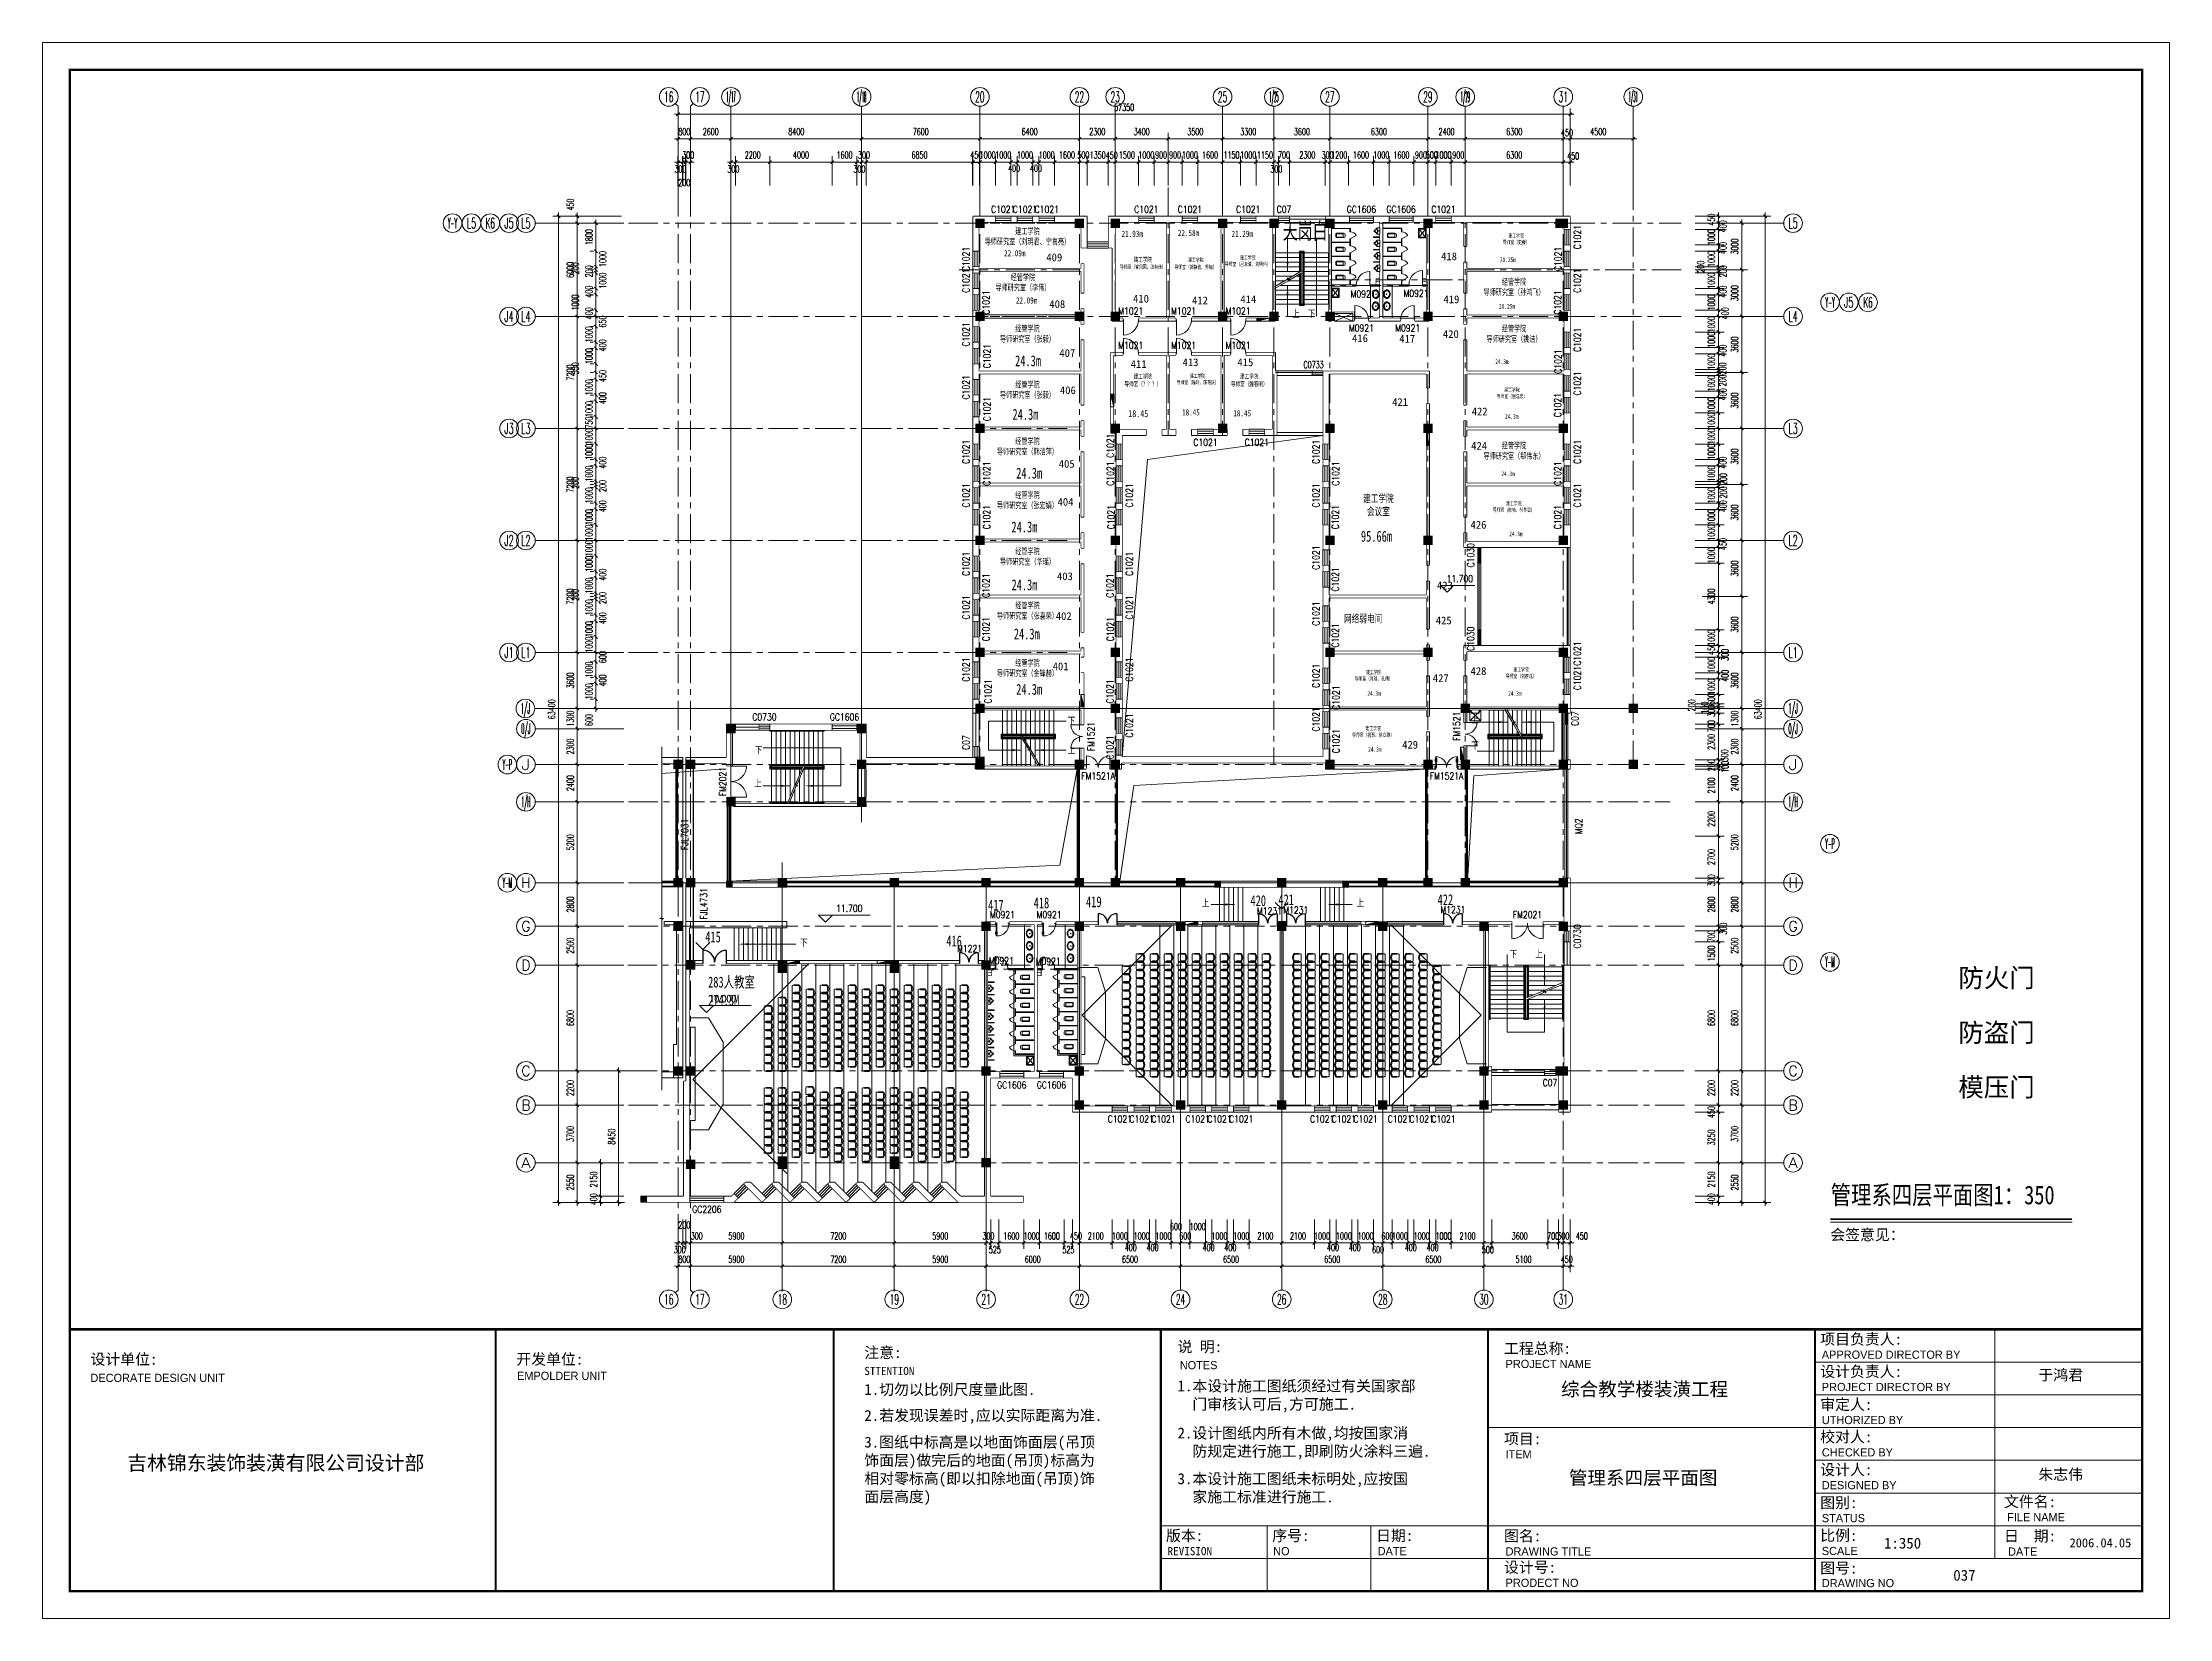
# Model space of a CAD drawing. Extents: x 2719331 to 3465925, y -270324 to -167476.
# Drawn here: x 3175158 to 3311879, y -269418 to -168105 of the extents above; entities that cross this region are included whole.
import ezdxf
from ezdxf.enums import TextEntityAlignment as Align

# ---------------------------------------------------------------- set-up
doc = ezdxf.new("R2010")
doc.units = 0
doc.header["$LTSCALE"] = 1500
doc.header["$MEASUREMENT"] = 0
doc.linetypes.add('CENTER', pattern=[2, 1.25, -0.25, 0.25, -0.25])
doc.linetypes.add('DASH', pattern=[0.35, 0.25, -0.1])
doc.layers.get('0').update_dxf_attribs({"linetype": 'CONTINUOUS', "lineweight": 0})
doc.layers.get('DEFPOINTS').update_dxf_attribs({"linetype": 'CONTINUOUS', "lineweight": 5})
for name, color, linetype, lineweight in [('AXIS', 7, 'CONTINUOUS', 5), ('AXIS_TEXT', 7, 'CONTINUOUS', 5), ('COLUMN', 7, 'CONTINUOUS', 5), ('DOTE', 7, 'CENTER', 5), ('LVTRY', 7, 'CONTINUOUS', 5), ('LVTRY_WINDOW', 7, 'CONTINUOUS', 5), ('OTHER', 7, 'CONTINUOUS', 5), ('P-S-TEXT', 7, 'CONTINUOUS', 5), ('PUB_DIM', 250, 'CONTINUOUS', 5), ('PUB_TEXT', 7, 'CONTINUOUS', 5), ('STAIR', 7, 'CONTINUOUS', 5), ('U型玻璃', 7, 'CONTINUOUS', 5), ('WALL', 7, 'CONTINUOUS', 5), ('WINDOW', 7, 'CONTINUOUS', 5), ('WINDOW_TEXT', 7, 'CONTINUOUS', 5), ('我的', 7, 'CONTINUOUS', 5), ('消火栓', 7, 'CONTINUOUS', 5), ('看线', 7, 'CONTINUOUS', 5), ('管井', 7, 'CONTINUOUS', 5), ('防火卷帘', 7, 'CONTINUOUS', 5), ('防火卷帘名称', 7, 'CONTINUOUS', 5)]:
    doc.layers.add(name, color=color, linetype=linetype, lineweight=lineweight)
for name, color, linetype in [('JIAJU1', 1, 'CONTINUOUS'), ('中文', 4, 'CONTINUOUS'), ('地面', 250, 'CONTINUOUS')]:
    doc.layers.add(name, color=color, linetype=linetype)
doc.styles.add('_SIMPLEX', font='SIMPLEX.shx', dxfattribs={"width": 0.6})
doc.styles.add('COMPLEX', font='COMPLEX')
doc.styles.add('DIM_FONT', font='romans.shx', dxfattribs={"width": 0.6})
doc.styles.add('H1', font='romans.shx', dxfattribs={"width": 1.2, "bigfont": 'hztxt.shx'})
doc.styles.add('HZ4', font='SimSun.ttf', dxfattribs={"width": 0.7, "height": 700})
doc.styles.add('SIMPLEX', font='SIMPLEX.SHX', dxfattribs={"width": 0.6})
doc.styles.add('ST', font='SimSun.ttf')
doc.styles.get("Standard").update_dxf_attribs({"font": 'SIMHEI.TTF', "height": 1.2})
doc.dimstyles.new('DIMN150', dxfattribs={"dimscale": 1.5, "dimtxt": 300, "dimasz": 1, "dimexe": 250, "dimexo": 300, "dimgap": 150, "dimtad": 1, "dimdec": 0, "dimdsep": 46, "dimtxsty": 'DIM_FONT', "dimblk": '_DIMX', "dimcen": 2.5, "dimdle": 0.3, "dimclrd": 7, "dimclre": 256, "dimclrt": 256, "dimadec": 0, "dimazin": 0, "dimtfac": 1, "dimtdec": 0, "dimtix": 1, "dimtmove": 2, "dimatfit": 3, "dimldrblk": '_DIMX', "dimfxl": 1, "dimtvp": 1, "dimtolj": 1, "dimtzin": 0, "dimlwd": -1, "dimlwe": -1, "dimarcsym": 0})
doc.dimstyles.new('NORMAL', dxfattribs={"dimscale": 1.5, "dimtxt": 300, "dimasz": 1, "dimexe": 250, "dimexo": 300, "dimgap": 150, "dimtad": 1, "dimdec": 0, "dimdsep": 46, "dimtxsty": 'DIM_FONT', "dimblk1": '_DIMX', "dimblk2": '_DIMX', "dimsah": 1, "dimcen": 2.5, "dimdle": 0.3, "dimclrd": 7, "dimclre": 7, "dimclrt": 7, "dimadec": 0, "dimazin": 0, "dimtfac": 1, "dimtdec": 0, "dimtix": 1, "dimtmove": 2, "dimatfit": 3, "dimldrblk": '_DIMX', "dimfxl": 1, "dimtvp": 1, "dimtolj": 1, "dimtzin": 0, "dimarcsym": 0})

msp = doc.modelspace()

# ---------------------------------------------------------------- texts
at = {"linetype": 'ByBlock', "lineweight": 0, "insert": (3256857.5, -188817.5), "char_height": 450, "attachment_point": 5, "style": 'DIM_FONT'}
msp.add_mtext('C0733', dxfattribs=at)
at = {"layer": 'AXIS', "color": 250, "attachment_point": 1}
for s, insert, char_height, width in [('{\\fSimHei|b0|i0|c134|p2;\\C5;防火门}', (3298305.3, -227634.8), 1200, 8327.344), ('{\\fSimHei|b0|i0|c134|p2;\\C5;防盗门}', (3298305.3, -231148.9), 1200, 8327.344), ('{\\fSimHei|b0|i0|c134|p2;\\C5;模压门}', (3298305.3, -234663), 1200, 8327.344), ('{\\fSimHei|b0|i0|c134|p2;\\C5;会签意见：}', (3290073.8, -244395.6), 701.131, 6476.823), ('{\\fSimHei|b0|i0|c134|p2;\\C5;说 明:}', (3248116.3, -251595.6), 701.131, 6476.823), ('{\\fSimHei|b0|i0|c134|p2;\\C5;项目负责人:}', (3289430.1, -251109.6), 701.131, 6476.823), ('{\\fSimHei|b0|i0|c134|p2;\\C5;设计单位:}', (3178239.6, -252396.8), 701.131, 6476.823), ('{\\fSimHei|b0|i0|c134|p2;\\C5;开发单位:}', (3205613.2, -252396.8), 701.131, 6476.823), ('\\fￋￎￌ￥|b0|i0|c134|p2;\\C5;NOTES', (3248259.2, -252866.4), 525.848, 6476.823), ('{\\fSimHei|b0|i0|c134|p2;\\C5;工程总称:}', (3269101.8, -251706.2), 701.131, 6476.823), ('\\fￋￎￌ￥|b0|i0|c134|p2;\\C5;PROJECT NAME', (3269203.4, -252792.8), 525.848, 6476.823), ('\\fￋￎￌ￥|b0|i0|c134|p2;\\C5;APPROVED DIRECTOR BY', (3289531.7, -252197), 525.848, 10946.369), ('\\fￋￎￌ￥|b0|i0|c134|p2;\\C5;DECORATE DESIGN UNIT', (3178239.6, -253687.6), 525.848, 8852.586), ('\\fￋￎￌ￥|b0|i0|c134|p2;\\C5;EMPOLDER UNIT', (3205659.5, -253552.6), 525.848, 9314.727), ('{\\fSimSun|b0|i0|c134|p2;\\C5;STTENTION}', (3227983.3, -253244.2), 525.848, 6476.823), ('{\\fSimHei|b0|i0|c134|p2;\\C5;1.切勿以比例尺度量此图.}', (3227983.3, -254343.9), 701.131, 17463.279), ('{\\fSimHei|b0|i0|c134|p2;\\C5;1.本设计施工图纸须经过有关国家部\\P  门审核认可后,方可施工.}', (3248116.3, -254118.1), 701.131, 17463.279), ('{\\fSimHei|b0|i0|c134|p2;\\C5;综合教学楼装潢工程}', (3272768.5, -254238.5), 874.895, 17614.867), ('{\\fSimHei|b0|i0|c134|p2;\\C5;设计负责人:}', (3289430.1, -253187.3), 701.131, 6476.823), ('\\fￋￎￌ￥|b0|i0|c134|p2;\\C5;PROJECT DIRECTOR BY', (3289531.7, -254274.6), 525.848, 10946.369), ('{\\fSimHei|b0|i0|c134|p2;\\C5;于鸿君}', (3303452.9, -253408.8), 701.131, 6476.823), ('{\\fSimHei|b0|i0|c134|p2;\\C5;审定人:}', (3289430.1, -255309.6), 701.131, 6476.823), ('{\\fSimHei|b0|i0|c134|p2;\\C5;2.若发现误差时,应以实际距离为准.}', (3227983.3, -256016.8), 701.131, 17463.279), ('{\\fSimHei|b0|i0|c134|p2;\\C5;2.设计图纸内所有木做,均按国家消\\P  防规定进行施工,即刷防火涂料三遍.}', (3248116.3, -257143.2), 701.131, 17463.279), ('\\fￋￎￌ￥|b0|i0|c134|p2;\\C5;UTHORIZED BY', (3289531.7, -256397), 525.848, 10946.369), ('{\\fSimHei|b0|i0|c134|p2;\\C5;3.图纸中标高是以地面饰面层(吊顶\\P饰面层)做完后的地面(吊顶)标高为\\P相对零标高(即以扣除地面(吊顶)饰\\P面层高度)}', (3227983.3, -257730.3), 701.131, 17463.279), ('{\\fSimHei|b0|i0|c134|p2;\\C5;项目:}', (3269101.8, -257514.1), 701.131, 6476.823), ('{\\fSimHei|b0|i0|c134|p2;\\C5;校对人:}', (3289430.1, -257388.8), 701.131, 6476.823), ('{\\fSimHei|b0|i0|c134|p2;\\C5;吉林锦东装饰装潢有限公司设计部}', (3180604.7, -258952.5), 933.333, 28945.32), ('\\fￋￎￌ￥|b0|i0|c134|p2;\\C5;ITEM', (3269203.4, -258600.8), 525.848, 6476.823), ('{\\fSimHei|b0|i0|c134|p2;\\C5;设计人:}', (3289430.1, -259499.4), 701.131, 6476.823), ('\\fￋￎￌ￥|b0|i0|c134|p2;\\C5;CHECKED BY', (3289531.7, -258476.2), 525.848, 10946.369), ('{\\fSimHei|b0|i0|c134|p2;\\C5;朱志伟}', (3303452.9, -259804.6), 701.131, 6476.823), ('{\\fSimHei|b0|i0|c134|p2;\\C5;3.本设计施工图纸未标明处,应按国\\P  家施工标准进行施工.}', (3248116.3, -260081.3), 701.131, 17463.279), ('{\\C5;管理系四层平面图}', (3273271.3, -259936.5), 874.895, 17614.867), ('\\fￋￎￌ￥|b0|i0|c134|p2;\\C5;DESIGNED BY', (3289531.7, -260586.8), 525.848, 10946.369), ('{\\fSimHei|b0|i0|c134|p2;\\C5;图别:}', (3289430.1, -261617.1), 701.131, 6476.823), ('{\\fSimHei|b0|i0|c134|p2;\\C5;文件名:}', (3301244.1, -261556.7), 701.131, 6476.823), ('{\\fSimHei|b0|i0|c134|p2;\\C5;版本:}', (3247373.6, -263738.6), 701.131, 6476.823), ('{\\fSimHei|b0|i0|c134|p2;\\C5;序号:}', (3254205.5, -263738.6), 701.131, 6476.823), ('{\\fSimHei|b0|i0|c134|p2;\\C5;日期:}', (3260879.2, -263738.6), 701.131, 6476.823), ('{\\fSimHei|b0|i0|c134|p2;\\C5;图名:}', (3269101.8, -263757.8), 701.131, 7730.349), ('{\\fSimHei|b0|i0|c134|p2;\\C5;比例:}', (3289430.1, -263728.8), 701.131, 6476.823), ('\\fￋￎￌ￥|b0|i0|c134|p2;\\C5;STATUS', (3289531.7, -262704.5), 525.848, 10946.369), ('{\\fSimHei|b0|i0|c134|p2;\\C5;日  期:}', (3301244.1, -263766.7), 701.131, 6476.823), ('\\fￋￎￌ￥|b0|i0|c134|p2;\\C5;FILE NAME', (3301446.4, -262644.1), 525.848, 10946.369), ('{\\fSimSun|b0|i0|c134|p2;\\C5;REVISION}', (3247475.1, -264826), 525.848, 6476.823), ('\\fￋￎￌ￥|b0|i0|c134|p2;\\C5;NO', (3254261.6, -264826), 525.848, 6476.823), ('\\fￋￎￌ￥|b0|i0|c134|p2;\\C5;DATE', (3260980.7, -264826), 525.848, 6476.823), ('\\fￋￎￌ￥|b0|i0|c134|p2;\\C5;DRAWING TITLE', (3269203.4, -264844.5), 525.848, 6476.823), ('\\fￋￎￌ￥|b0|i0|c134|p2;\\C5;SCALE', (3289531.7, -264816.2), 525.848, 10946.369), ('{\\C5;1:350}', (3293530, -264225.3), 701.131, 6476.823), ('\\fￋￎￌ￥|b0|i0|c134|p2;\\C5;DATE', (3301506.8, -264854.1), 525.848, 10946.369), ('{\\C5;2006.04.05}', (3305457.8, -264265.1), 583.333, 6476.823), ('{\\fSimHei|b0|i0|c134|p2;\\C5;设计号:}', (3269101.8, -265774.4), 701.131, 6476.823), ('{\\fSimHei|b0|i0|c134|p2;\\C5;图号:}', (3289430.1, -265828.8), 701.131, 6476.823), ('{\\C5;037}', (3297983.1, -266288.1), 701.13, 6476.823), ('\\fￋￎￌ￥|b0|i0|c134|p2;\\C5;PRODECT NO', (3269203.4, -266861.8), 525.848, 10946.369), ('\\fￋￎￌ￥|b0|i0|c134|p2;\\C5;DRAWING NO', (3289531.7, -266879.3), 525.848, 10946.369)]:
    msp.add_mtext(s, dxfattribs=dict(at, insert=insert, char_height=char_height, width=width))
at = {"layer": 'JIAJU1', "color": 22, "insert": (3227983.3, -251972.3), "char_height": 701.131, "width": 6476.823, "attachment_point": 1}
msp.add_mtext('{\\fSimHei|b0|i0|c134|p2;\\C5;注意:}', dxfattribs=at)
at = {"layer": 'P-S-TEXT', "lineweight": 0, "style": 'H1', "width": 0.8}
for s, p in [('上', (3255488.6, -185807.5)), ('下', (3256503, -185807.5)), ('上', (3266997.1, -211885)), ('下', (3266997.1, -213563.9)), ('上', (3259623.7, -223685.3)), ('下', (3269463.1, -226967.1)), ('上', (3271112.9, -226967.1))]:
    msp.add_text(s, height=450, rotation=360, dxfattribs=at).set_placement(p)
for s, p in [('下', (3241058.2, -211977.4)), ('下', (3220939.7, -213847.7)), ('上', (3241058.2, -213849.8)), ('上', (3220911.4, -215996)), ('上', (3249678.3, -223685.3)), ('下', (3223853.7, -226238.2))]:
    msp.add_text(s, height=450, dxfattribs=at).set_placement(p)
at = {"layer": 'PUB_DIM', "lineweight": 0, "style": 'DIM_FONT', "width": 0.8}
for s, p in [('11.700', (3266262.2, -202571.4)), ('11.700', (3227014.1, -223765.5)), ('10.000', (3218885.8, -229571.8))]:
    msp.add_text(s, height=450, rotation=360, dxfattribs=at).set_placement(p, align=Align.MIDDLE)
at = {"layer": 'PUB_TEXT', "style": 'ST', "width": 0.8}
msp.add_text('管理系四层平面图1：350', height=1200, dxfattribs=at).set_placement((3290099.7, -242792.2))
at = {"layer": 'PUB_TEXT', "lineweight": 0, "insert": (3245118.9, -230774.7), "char_height": 120, "width": 491, "attachment_point": 3, "style": 'DIM_FONT'}
msp.add_mtext('2', dxfattribs=at)
at = {"layer": 'WINDOW_TEXT', "lineweight": 0, "style": '_SIMPLEX', "width": 0.8}
msp.add_text('MQ2', height=450, rotation=90, dxfattribs=at).set_placement((3274127.5, -219001.9))
at = {"layer": '中文', "char_height": 500, "width": 6011.563, "attachment_point": 1}
for s, insert in [('{\\fFangSong_GB2312|b0|i0|c134|p49;\\C0;409}', (3239685.3, -181668.5)), ('{\\fFangSong_GB2312|b0|i0|c134|p49;\\C0;418}', (3265060.3, -181596.5)), ('{\\fFangSong_GB2312|b0|i0|c134|p49;\\C0;410}', (3245257.5, -184319.8)), ('{\\fFangSong_GB2312|b0|i0|c134|p49;\\C0;412}', (3249048.1, -184433.4)), ('{\\fFangSong_GB2312|b0|i0|c134|p49;\\C0;414}', (3252156.4, -184357.6)), ('{\\fFangSong_GB2312|b0|i0|c134|p49;\\C0;419}', (3265212, -184361.4)), ('{\\fFangSong_GB2312|b0|i0|c134|p49;\\C3;408}', (3239875.9, -184670.7)), ('{\\fFangSong_GB2312|b0|i0|c134|p49;\\C0;416}', (3259336.5, -186861.2)), ('{\\fFangSong_GB2312|b0|i0|c134|p49;\\C0;417}', (3262369, -186899.1)), ('{\\fFangSong_GB2312|b0|i0|c134|p49;\\C0;420}', (3265174.1, -186596.1)), ('{\\fFangSong_GB2312|b0|i0|c134|p49;\\C3;407}', (3240520.8, -187821.4)), ('{\\fFangSong_GB2312|b0|i0|c134|p49;\\C0;411}', (3245105.9, -188524)), ('{\\fFangSong_GB2312|b0|i0|c134|p49;\\C0;413}', (3248441.6, -188410.3)), ('{\\fFangSong_GB2312|b0|i0|c134|p49;\\C0;415}', (3251966.9, -188410.3)), ('{\\fFangSong_GB2312|b0|i0|c134|p49;\\C3;406}', (3240556.7, -190207.6)), ('{\\fFangSong_GB2312|b0|i0|c134|p49;\\C0;421}', (3261913.5, -190966.1)), ('{\\fFangSong_GB2312|b0|i0|c134|p49;\\C0;422}', (3267030.8, -191572.1)), ('{\\fFangSong_GB2312|b0|i0|c134|p49;\\C0;424}', (3266991.5, -193780.6)), ('{\\fFangSong_GB2312|b0|i0|c134|p49;\\C3;405}', (3240482.9, -194942)), ('{\\fFangSong_GB2312|b0|i0|c134|p49;\\C3;404}', (3240404, -197383.1)), ('{\\fFangSong_GB2312|b0|i0|c134|p49;\\C0;426}', (3266953.6, -198856)), ('{\\fFangSong_GB2312|b0|i0|c134|p49;\\C3;403}', (3240368.3, -202167.9)), ('{\\fFangSong_GB2312|b0|i0|c134|p49;\\C0;423}', (3264792.9, -202757.2)), ('{\\fFangSong_GB2312|b0|i0|c134|p49;\\C3;402}', (3240291.6, -204727.2)), ('{\\fFangSong_GB2312|b0|i0|c134|p49;\\C0;425}', (3264716.9, -205006.2)), ('{\\fFangSong_GB2312|b0|i0|c134|p49;\\C3;401}', (3240091.9, -207959.9)), ('{\\fFangSong_GB2312|b0|i0|c134|p49;\\C0;427}', (3264527.4, -208718)), ('{\\fFangSong_GB2312|b0|i0|c134|p49;\\C0;428}', (3266953.3, -208263.5)), ('{\\fFangSong_GB2312|b0|i0|c134|p49;\\C0;429}', (3262556.2, -212998))]:
    msp.add_mtext(s, dxfattribs=dict(at, insert=insert))
at = {"layer": '地面', "lineweight": 25, "attachment_point": 1, "style": 'HZ4'}
for s, insert, char_height, width in [('{\\C3;21.93m}', (3244519, -180198.6), 400, 2536.64), ('{\\C3;22.58m}', (3248135, -180144.7), 400, 2428.69), ('{\\H0.5714x;\\C3;21.29m}', (3251589.2, -180198.6), 700, 2212.81), ('{\\fSimSun|b1|i0|c134|p2;\\C3;22.09m}', (3236969, -181447.5), 400, 1975.17), ('{\\C3;20.25m}', (3268841.5, -181913.6), 300, 2752.52), ('{\\C3;22.09m}', (3237728.6, -184482.9), 400, 1975.17), ('{\\C3;20.25m}', (3268781.6, -184906.4), 300, 2752.52), ('{\\C3;24.3m}', (3237671.3, -188216.3), 700, 2359.09), ('{\\C3;24.3m}', (3268542, -188467.8), 300, 2752.52), ('{\\C3;24.3m}', (3237507.1, -191656.9), 700, 2359.09), ('{\\C3;18.45}', (3244950.7, -191735.7), 450, 2158.84), ('{\\C3;18.45}', (3248406.9, -191681.8), 400, 2158.84), ('{\\C3;18.45}', (3251701, -191735.7), 400, 2158.84), ('{\\C3;24.3m}', (3269170.9, -191999.4), 300, 2752.52), ('{\\C3;24.3m}', (3237747.1, -195437.1), 700, 2359.09), ('{\\C3;24.3m}', (3268931.4, -195680.5), 300, 2752.52), ('{\\C3;24.3m}', (3237438.9, -198897.9), 700, 2359.09), ('{\\C3;95.66m}', (3259904.3, -199496.6), 700, 2970.14), ('{\\C3;24.3m}', (3269440.5, -199541.2), 300, 2752.52), ('{\\C3;24.3m}', (3237443.8, -202617.5), 700, 2359.09), ('{\\fSimHei|b0|i0|c134|p2;\\C7;网络弱电间}', (3258820.2, -204887.2), 500, 4985.893), ('{\\C3;24.3m}', (3237595.5, -205774.2), 700, 2359.09), ('{\\C3;24.3m}', (3237747.1, -209334.7), 700, 2359.09), ('{\\C3;24.3m}', (3260320.9, -209799.4), 300, 2752.52), ('{\\C3;24.3m}', (3269370.9, -209799.4), 300, 2752.52), ('{\\C3;24.3m}', (3260370.9, -213399.3), 300, 2752.52), ('{\\C0;417}', (3235941.8, -223211.2), 700, 2451.47), ('{\\C0;418}', (3238868.4, -223065), 700, 2451.47), ('{\\C0;419}', (3242234, -222991.9), 700, 2451.47), ('{\\C0;420}', (3252803.5, -222920.3), 700, 2451.47), ('{\\C0;421}', (3254600.8, -222859.8), 700, 2451.47), ('{\\C0;422}', (3264829.9, -222858.6), 700, 2451.47), ('{\\C0;415}', (3217757.2, -225252.2), 700, 2451.47), ('{\\C0;416}', (3233254.8, -225513), 700, 2451.47), ('{\\C3;283人教室274.3M}', (3217941, -228155.1), 700, 3127.485)]:
    msp.add_mtext(s, dxfattribs=dict(at, insert=insert, char_height=char_height, width=width))
at = {"layer": '我的', "lineweight": 0, "style": 'H1', "width": 0.8}
msp.add_text('天岗白', height=1200, dxfattribs=at).set_placement((3254878, -180856.6))
at = {"layer": '我的', "lineweight": 25, "attachment_point": 2, "style": 'HZ4'}
for s, insert, char_height, width in [('{\\f宋体|b0|i0|c134|p2;建工学院\\P导师研究室（刘玥君、宁喜亮）}', (3238468.6, -180030.6), 400, 5372.858), ('{\\f宋体|b0|i0|c134|p2;建工学院\\P导师室（史巍）}', (3269880.1, -180400.5), 250, 3836.684), ('{\\f宋体|b0|i0|c134|p2;建工学院\\P导师室（吕淑清、刘明伟）}', (3252630.2, -181807.1), 250, 3836.684), ('{\\f宋体|b0|i0|c134|p2;经管学院\\P导师研究室（李伟）}', (3238180.6, -182981), 400, 3836.684), ('{\\f宋体|b0|i0|c134|p2;建工学院\\P\\H0.8333x;导师室（崔凤国、张有佳）}', (3245885.4, -181901.6), 300, 3836.684), ('{\\f宋体|b0|i0|c134|p2;\\H0.8333x;建工学院\\P导师室（郭静波、乔楠\\H1.2x;）}', (3249293.8, -181949.6), 300, 3836.684), ('{\\f宋体|b0|i0|c134|p2;经管学院\\P导师研究室（孙鸿飞）}', (3269749.3, -183282.7), 400, 3836.684), ('{\\f宋体|b0|i0|c134|p2;经管学院\\P导师研究室（张毅）}', (3238468.6, -186291.2), 400, 3836.684), ('{\\f宋体|b0|i0|c134|p2;经管学院\\P导师研究室（姚洁）}', (3269749.3, -186291.2), 400, 3836.684), ('{\\f宋体|b0|i0|c134|p2;经管学院\\P导师研究室（张毅）}', (3238468.6, -189889.2), 400, 3836.684), ('{\\f宋体|b0|i0|c134|p2;建工学院\\P导师室（？？？）}', (3245885.4, -189409.5), 300, 3836.684), ('{\\f宋体|b0|i0|c134|p2;建工学院\\P导师室（程玲、陈昭庆）}', (3249413.8, -189409.5), 250, 3836.684), ('{\\f宋体|b0|i0|c134|p2;建工学院\\P导师室（魏春明）}', (3252726.2, -189409.5), 300, 3836.684), ('{\\f宋体|b0|i0|c134|p2;建工学院\\P导师室（屈成忠）}', (3269610.5, -190306.7), 250, 3836.684), ('{\\f宋体|b0|i0|c134|p2;经管学院\\P导师研究室（韩洁萍）}', (3238468.6, -193535.3), 400, 3836.684), ('{\\f宋体|b0|i0|c134|p2;经管学院\\P导师研究室（郗伟东）}', (3269749.3, -193812.5), 400, 3836.684), ('{\\f宋体|b0|i0|c134|p2;经管学院\\P导师研究室（张宏婧）}', (3238468.6, -196989.4), 400, 3836.684), ('{\\fSimHei|b0|i0|c134|p2;建工学院\\P会议室}', (3261028.2, -197163.5), 500, 3555.818), ('{\\f宋体|b0|i0|c134|p2;建工学院\\P导师室（陈榕、郝冬雪）}', (3269730.3, -197609.1), 250, 3836.684), ('{\\f宋体|b0|i0|c134|p2;经管学院\\P导师研究室（华瑶）}', (3238468.6, -200611.4), 400, 3836.684), ('{\\f宋体|b0|i0|c134|p2;经管学院\\P导师研究室（张喜荣）}', (3238468.6, -204089.5), 400, 3836.684), ('{\\f宋体|b0|i0|c134|p2;经管学院\\P导师研究室（金锋赫）}', (3238468.6, -207783.5), 400, 3836.684), ('{\\f宋体|b0|i0|c134|p2;建工学院\\P导师室（肖琦、孔伟）}', (3260726.3, -208462.2), 250, 3836.684), ('{\\f宋体|b0|i0|c134|p2;建工学院\\P导师室（刘春成）}', (3270199.8, -208296.1), 250, 3836.684), ('{\\f宋体|b0|i0|c134|p2;建工学院\\P导师室（祝贺、侯立群）}', (3260688.5, -212075.5), 250, 3836.684)]:
    msp.add_mtext(s, dxfattribs=dict(at, insert=insert, char_height=char_height, width=width))
at = {"layer": '防火卷帘名称', "lineweight": 0, "style": '_SIMPLEX', "width": 0.8}
for s, p in [('FJL7031', (3216659.1, -220018.4)), ('FJL4731', (3217887.4, -224485.3))]:
    msp.add_text(s, height=450, rotation=90, dxfattribs=at).set_placement(p)
for s, p in [('M1231', (3253222.9, -224155)), ('M1231', (3254917.7, -224095)), ('M1231', (3265016.6, -224067)), ('M1221', (3233948.4, -226574.8))]:
    msp.add_text(s, height=450, dxfattribs=at).set_placement(p)

# ---------------------------------------------------------------- blocks, each defined once
blk = doc.blocks.new('_FZH')
blk.add_solid([(0.5, -0.5), (-0.5, -0.5), (0.5, 0.5), (-0.5, 0.5)])
blk = doc.blocks.new('M_C32CXI')
for p, q in [((-188, 275), (87, 275)), ((87, 225), (-188, 225)), ((212, 250), (112, 250)), ((262, 200), (262, -200)), ((-188, -225), (87, -225)), ((87, -275), (-188, -275)), ((212, -250), (112, -250))]:
    blk.add_line(p, q)
for centre, radius, start, end in [((111, 0), 426, 148.10921, 211.89079), ((-227, 210), 28.1, 338.76069, 148.10921), ((314, 0), 552, 158.76069, 201.23931), ((-188, 250), 25, 90, 270), ((87, 250), 25, 270, 90), ((212, 200), 50, 0, 90), ((-227, -210), 28.1, 211.89079, 21.23931), ((-188, -250), 25, 90, 270), ((87, -250), 25, 270, 90), ((212, -200), 50, 270, 0)]:
    blk.add_arc(centre, radius, start, end)
at = {"width": 0.8, "flags": 9}
for tag in ['XSIZE', 'YSIZE']:
    blk.add_attdef(tag, (0, 0), '', height=0.5, dxfattribs=at)
blk = doc.blocks.new('_ARROW')
blk.add_solid([(0, 0), (-1, 0.1), (-1, -0.1)])
blk = doc.blocks.new('A$C439E1623')
at = {"layer": 'PUB_DIM'}
for points in [[(818, 2892), (818, 5002), (2689, 5002), (2689, 13)], [(818, 1992), (818, 0)]]:
    blk.add_lwpolyline(points, dxfattribs=at)
at = {"layer": 'STAIR'}
for p, q in [((1893, 4192), (1593, 4192)), ((1593, 4192), (1593, 2834)), ((1653, 4132), (1653, 2868)), ((1833, 4132), (1653, 4132)), ((1833, 752), (1833, 4132)), ((1893, 692), (1893, 4192)), ((43, 4092), (1593, 4092)), ((43, 4092), (43, 1939)), ((43, 3792), (1593, 3792)), ((43, 3492), (1593, 3492)), ((43, 3192), (1593, 3192)), ((43, 2892), (1593, 2892)), ((933, 2453), (1737, 2917)), ((959, 2352), (1737, 2801)), ((1833, 4092), (1653, 4092)), ((1653, 3792), (1693, 3792)), ((1653, 3492), (1693, 3492)), ((1653, 3192), (1693, 3192)), ((1653, 2892), (1693, 2892)), ((1653, 2753), (1653, 752)), ((1693, 4092), (1693, 2892)), ((1693, 2776), (1693, 792)), ((1793, 792), (1793, 4092)), ((1833, 3792), (1793, 3792)), ((1833, 3492), (1793, 3492)), ((1833, 3192), (1793, 3192)), ((1833, 2892), (1793, 2892)), ((3443, 4092), (1893, 4092)), ((3443, 3792), (1893, 3792)), ((3443, 3492), (1893, 3492)), ((3443, 3192), (1893, 3192)), ((3443, 2892), (1893, 2892)), ((3443, 792), (3443, 4092)), ((0, 1914), (827, 2392)), ((0, 1798), (853, 2291)), ((43, 2592), (1174, 2592)), ((43, 2292), (654, 2292)), ((43, 1992), (134, 1992)), ((43, 1823), (43, 792)), ((43, 1692), (1593, 1692)), ((43, 1392), (1593, 1392)), ((334, 1992), (1593, 1992)), ((853, 2291), (807, 2472)), ((807, 2472), (980, 2272)), ((853, 2292), (1593, 2292)), ((980, 2272), (933, 2453)), ((1374, 2592), (1593, 2592)), ((1593, 2718), (1593, 692)), ((1653, 2592), (1693, 2592)), ((1653, 2292), (1693, 2292)), ((1653, 1992), (1693, 1992)), ((1653, 1692), (1693, 1692)), ((1653, 1392), (1693, 1392)), ((1833, 2592), (1793, 2592)), ((1833, 2292), (1793, 2292)), ((1833, 1992), (1793, 1992)), ((1833, 1692), (1793, 1692)), ((1833, 1392), (1793, 1392)), ((3443, 2592), (1893, 2592)), ((3443, 2292), (1893, 2292)), ((3443, 1992), (1893, 1992)), ((3443, 1692), (1893, 1692)), ((3443, 1392), (1893, 1392)), ((43, 1092), (1593, 1092)), ((43, 792), (1593, 792)), ((1593, 692), (1893, 692)), ((1653, 1092), (1693, 1092)), ((1653, 792), (1833, 792)), ((1653, 752), (1833, 752)), ((1833, 1092), (1793, 1092)), ((3443, 1092), (1893, 1092)), ((3443, 792), (1893, 792))]:
    blk.add_line(p, q, dxfattribs=at)
at = {"layer": 'PUB_DIM', "xscale": 600, "yscale": 600, "zscale": 600}
for p, rotation in [((818, 2892), 270), ((818, 1992), 90)]:
    blk.add_blockref('_ARROW', p, dxfattribs=dict(at, rotation=rotation))
blk = doc.blocks.new('M_A2ZXL')
blk.add_line((-0.47, 0), (-0.47, -1))
blk.add_arc((-0.5, 0), 1, 271.6231, 0)
blk = doc.blocks.new('_DIMX')
blk.add_line((-150, 0), (150, 0))
at = {"const_width": 50}
blk.add_lwpolyline([(-70, -70), (70, 70)], dxfattribs=at)
blk = doc.blocks.new('*D1902')
at = {"layer": 'DEFPOINTS', "color": 0, "lineweight": 25}
for p in [(3214713, -234217), (3211150, -242667), (3212185, -242667)]:
    blk.add_point(p, dxfattribs=at)
at = {"layer": '我的'}
for p, q in [((3214263, -234217), (3211810, -234217)), ((3211600, -242667), (3212560, -242667))]:
    blk.add_line(p, q, dxfattribs=at)
at = {"layer": '我的', "color": 7}
blk.add_line((3212185, -234219), (3212185, -242666), dxfattribs=at)
at = {"layer": '我的', "color": 7, "xscale": 1.5, "yscale": 1.5, "zscale": 1.5}
for p, rotation in [((3212185, -234217), 90), ((3212185, -242667), 270)]:
    blk.add_blockref('_DIMX', p, dxfattribs=dict(at, rotation=rotation))
at = {"layer": '我的', "lineweight": 0, "insert": (3211735, -238442), "char_height": 450, "attachment_point": 5, "rotation": 90, "style": 'DIM_FONT'}
blk.add_mtext('\\A1;8450', dxfattribs=at)
blk = doc.blocks.new('A$C68C06AB7')
at = {"layer": '消火栓'}
blk.add_hatch(color=256, dxfattribs=at).paths.add_polyline_path([(800, 200), (0, 200), (800, 0)])
blk.add_line((0, 200), (800, 0), dxfattribs=at)
blk.add_lwpolyline([(0, 200), (0, 0), (800, 0), (800, 200)], close=True, dxfattribs=at)
blk = doc.blocks.new('M_S0BKA')
blk.add_solid([(0.5, 0.5), (0.5, -0.5), (-0.5, 0.5), (-0.5, -0.5)])
blk = doc.blocks.new('_WBLK')
for p, q in [((-0.5, 0.5), (0.5, 0.5)), ((0.5, 0.17), (-0.5, 0.17)), ((0.5, -0.17), (-0.5, -0.17)), ((-0.5, -0.5), (0.5, -0.5))]:
    blk.add_line(p, q)
at = {"layer": 'WINDOW_TEXT', "style": 'SIMPLEX', "flags": 9}
blk.add_attdef('A', text='', height=1, dxfattribs=at).set_placement((0, 1.5), align=Align.MIDDLE)
blk = doc.blocks.new('_GCBLK')
at = {"linetype": 'DASH'}
for p, q in [((-0.5, -0.5), (-0.5, 0.5)), ((-0.5, 0.2), (0.5, 0.2)), ((0.5, -0.5), (0.5, 0.5)), ((-0.5, -0.2), (0.5, -0.2))]:
    blk.add_line(p, q, dxfattribs=at)
at = {"layer": 'WINDOW_TEXT', "style": 'SIMPLEX', "flags": 9}
blk.add_attdef('A', text='', height=1, dxfattribs=at).set_placement((0, 1.5), align=Align.MIDDLE)
blk = doc.blocks.new('M_A3PTU')
for p, q in [((-0.5, 0), (-0.499, -0.498)), ((0.5, 0), (0.499, -0.498))]:
    blk.add_line(p, q)
for centre, start, end in [((-0.498, -0.001), 269.88501, 0.07634), ((0.498, -0.001), 179.92366, 270.11499)]:
    blk.add_arc(centre, 0.498, start, end)
blk = doc.blocks.new('_AXISO')
blk.add_circle((0, 0), 0.5)
at = {"layer": 'AXIS_TEXT', "style": 'COMPLEX', "width": 1.041667}
blk.add_attdef('A', text='', height=0.56, dxfattribs=at).set_placement((-0.25, -0.28), (0.25, -0.28), align=Align.FIT)
blk = doc.blocks.new('_AXISO1')
blk.add_line((0.35, -0.15), (0.5, 0))
blk.add_circle((0, -0.5), 0.5)
at = {"layer": 'AXIS_TEXT', "style": 'COMPLEX', "width": 1.041667}
blk.add_attdef('A', text='', height=0.56, dxfattribs=at).set_placement((-0.25, -0.78), (0.25, -0.78), align=Align.FIT)
blk = doc.blocks.new('_AXISO2')
blk.add_line((0.35, 0.15), (0.5, 0))
blk.add_circle((0, 0.5), 0.5)
at = {"layer": 'AXIS_TEXT', "style": 'COMPLEX', "width": 1.041667}
blk.add_attdef('A', text='', height=0.56, dxfattribs=at).set_placement((-0.25, 0.22), (0.25, 0.22), align=Align.FIT)
blk = doc.blocks.new('*D1375')
at = {"layer": 'DEFPOINTS', "color": 0, "lineweight": 25}
for p in [(3216811, -174294), (3216011, -177444), (3216811, -177444)]:
    blk.add_point(p, dxfattribs=at)
at = {"layer": '我的', "color": 7}
for p, q in [((3216010, -174294), (3216008, -174294)), ((3216011, -174294), (3216811, -174294)), ((3216813, -174294), (3216814, -174294))]:
    blk.add_line(p, q, dxfattribs=at)
at = {"layer": '我的'}
for p, q in [((3216011, -176994), (3216011, -173919)), ((3216811, -176994), (3216811, -173919))]:
    blk.add_line(p, q, dxfattribs=at)
at = {"layer": '我的', "color": 7, "xscale": 1.5, "yscale": 1.5, "zscale": 1.5}
blk.add_blockref('_DIMX', (3216011, -174294), dxfattribs=at)
at = {"layer": '我的', "color": 7, "xscale": 1.5, "yscale": 1.5, "zscale": 1.5, "rotation": 180}
blk.add_blockref('_DIMX', (3216811, -174294), dxfattribs=at)
at = {"layer": '我的', "lineweight": 0, "insert": (3216411, -173844), "char_height": 450, "attachment_point": 5, "style": 'DIM_FONT'}
blk.add_mtext('\\A1;800', dxfattribs=at)
blk = doc.blocks.new('*D1376')
at = {"layer": 'DEFPOINTS', "color": 0, "lineweight": 25}
for p in [(3216811, -174294), (3216011, -177444), (3216811, -177444)]:
    blk.add_point(p, dxfattribs=at)
at = {"layer": '我的', "color": 7}
for p, q in [((3216010, -174294), (3216008, -174294)), ((3216011, -174294), (3216811, -174294)), ((3216813, -174294), (3216814, -174294))]:
    blk.add_line(p, q, dxfattribs=at)
at = {"layer": '我的'}
for p, q in [((3216011, -176994), (3216011, -173919)), ((3216811, -176994), (3216811, -173919))]:
    blk.add_line(p, q, dxfattribs=at)
at = {"layer": '我的', "color": 7, "xscale": 1.5, "yscale": 1.5, "zscale": 1.5}
blk.add_blockref('_DIMX', (3216011, -174294), dxfattribs=at)
at = {"layer": '我的', "color": 7, "xscale": 1.5, "yscale": 1.5, "zscale": 1.5, "rotation": 180}
blk.add_blockref('_DIMX', (3216811, -174294), dxfattribs=at)
at = {"layer": '我的', "lineweight": 0, "insert": (3216411, -173844), "char_height": 450, "attachment_point": 5, "style": 'DIM_FONT'}
blk.add_mtext('\\A1;800', dxfattribs=at)
blk = doc.blocks.new('*D1377')
at = {"layer": 'DEFPOINTS', "color": 0, "lineweight": 25}
for p in [(3241811, -174294), (3235412, -177444), (3241811, -177444)]:
    blk.add_point(p, dxfattribs=at)
at = {"layer": '我的'}
for p, q in [((3235412, -176994), (3235412, -173919)), ((3241811, -176994), (3241811, -173919))]:
    blk.add_line(p, q, dxfattribs=at)
at = {"layer": '我的', "color": 7}
blk.add_line((3235413, -174294), (3241810, -174294), dxfattribs=at)
at = {"layer": '我的', "color": 7, "xscale": 1.5, "yscale": 1.5, "zscale": 1.5, "rotation": 180}
blk.add_blockref('_DIMX', (3235412, -174294), dxfattribs=at)
at = {"layer": '我的', "color": 7, "xscale": 1.5, "yscale": 1.5, "zscale": 1.5}
blk.add_blockref('_DIMX', (3241811, -174294), dxfattribs=at)
at = {"layer": '我的', "lineweight": 0, "insert": (3238611, -173844), "char_height": 450, "attachment_point": 5, "style": 'DIM_FONT'}
blk.add_mtext('\\A1;6400', dxfattribs=at)
blk = doc.blocks.new('*D1378')
at = {"layer": 'DEFPOINTS', "color": 0, "lineweight": 25}
for p in [(3247511, -174294), (3244112, -177444), (3247511, -177444)]:
    blk.add_point(p, dxfattribs=at)
at = {"layer": '我的'}
for p, q in [((3244112, -176994), (3244112, -173919)), ((3247511, -176994), (3247511, -173919))]:
    blk.add_line(p, q, dxfattribs=at)
at = {"layer": '我的', "color": 7}
blk.add_line((3244113, -174294), (3247510, -174294), dxfattribs=at)
at = {"layer": '我的', "color": 7, "xscale": 1.5, "yscale": 1.5, "zscale": 1.5, "rotation": 180}
blk.add_blockref('_DIMX', (3244112, -174294), dxfattribs=at)
at = {"layer": '我的', "color": 7, "xscale": 1.5, "yscale": 1.5, "zscale": 1.5}
blk.add_blockref('_DIMX', (3247511, -174294), dxfattribs=at)
at = {"layer": '我的', "lineweight": 0, "insert": (3245811, -173844), "char_height": 450, "attachment_point": 5, "style": 'DIM_FONT'}
blk.add_mtext('\\A1;3400', dxfattribs=at)
blk = doc.blocks.new('*D1379')
at = {"layer": 'DEFPOINTS', "color": 0, "lineweight": 25}
for p in [(3254312, -174294), (3251012, -177444), (3254312, -177444)]:
    blk.add_point(p, dxfattribs=at)
at = {"layer": '我的'}
for p, q in [((3251012, -176994), (3251012, -173919)), ((3254312, -176994), (3254312, -173919))]:
    blk.add_line(p, q, dxfattribs=at)
at = {"layer": '我的', "color": 7}
blk.add_line((3251013, -174294), (3254310, -174294), dxfattribs=at)
at = {"layer": '我的', "color": 7, "xscale": 1.5, "yscale": 1.5, "zscale": 1.5, "rotation": 180}
blk.add_blockref('_DIMX', (3251012, -174294), dxfattribs=at)
at = {"layer": '我的', "color": 7, "xscale": 1.5, "yscale": 1.5, "zscale": 1.5}
blk.add_blockref('_DIMX', (3254312, -174294), dxfattribs=at)
at = {"layer": '我的', "lineweight": 0, "insert": (3252662, -173844), "char_height": 450, "attachment_point": 5, "style": 'DIM_FONT'}
blk.add_mtext('\\A1;3300', dxfattribs=at)
blk = doc.blocks.new('*D1380')
at = {"layer": 'DEFPOINTS', "color": 0, "lineweight": 25}
for p in [(3264212, -174294), (3257912, -177444), (3264212, -177444)]:
    blk.add_point(p, dxfattribs=at)
at = {"layer": '我的'}
for p, q in [((3257912, -176994), (3257912, -173919)), ((3264212, -176994), (3264212, -173919))]:
    blk.add_line(p, q, dxfattribs=at)
at = {"layer": '我的', "color": 7}
blk.add_line((3257913, -174294), (3264210, -174294), dxfattribs=at)
at = {"layer": '我的', "color": 7, "xscale": 1.5, "yscale": 1.5, "zscale": 1.5, "rotation": 180}
blk.add_blockref('_DIMX', (3257912, -174294), dxfattribs=at)
at = {"layer": '我的', "color": 7, "xscale": 1.5, "yscale": 1.5, "zscale": 1.5}
blk.add_blockref('_DIMX', (3264212, -174294), dxfattribs=at)
at = {"layer": '我的', "lineweight": 0, "insert": (3261062, -173844), "char_height": 450, "attachment_point": 5, "style": 'DIM_FONT'}
blk.add_mtext('\\A1;6300', dxfattribs=at)
blk = doc.blocks.new('*D1381')
at = {"layer": 'DEFPOINTS', "color": 0, "lineweight": 25}
for p in [(3266612, -174294), (3264212, -177444), (3266612, -177444)]:
    blk.add_point(p, dxfattribs=at)
at = {"layer": '我的'}
for p, q in [((3264212, -176994), (3264212, -173919)), ((3266612, -176994), (3266612, -173919))]:
    blk.add_line(p, q, dxfattribs=at)
at = {"layer": '我的', "color": 7}
blk.add_line((3264213, -174294), (3266610, -174294), dxfattribs=at)
at = {"layer": '我的', "color": 7, "xscale": 1.5, "yscale": 1.5, "zscale": 1.5, "rotation": 180}
blk.add_blockref('_DIMX', (3264212, -174294), dxfattribs=at)
at = {"layer": '我的', "color": 7, "xscale": 1.5, "yscale": 1.5, "zscale": 1.5}
blk.add_blockref('_DIMX', (3266612, -174294), dxfattribs=at)
at = {"layer": '我的', "lineweight": 0, "insert": (3265412, -173844), "char_height": 450, "attachment_point": 5, "style": 'DIM_FONT'}
blk.add_mtext('\\A1;2400', dxfattribs=at)
blk = doc.blocks.new('*D1382')
at = {"layer": 'DEFPOINTS', "color": 0, "lineweight": 25}
for p in [(3257912, -174294), (3254312, -177444), (3257912, -177444)]:
    blk.add_point(p, dxfattribs=at)
at = {"layer": '我的'}
for p, q in [((3254312, -176994), (3254312, -173919)), ((3257912, -176994), (3257912, -173919))]:
    blk.add_line(p, q, dxfattribs=at)
at = {"layer": '我的', "color": 7}
blk.add_line((3254313, -174294), (3257910, -174294), dxfattribs=at)
at = {"layer": '我的', "color": 7, "xscale": 1.5, "yscale": 1.5, "zscale": 1.5, "rotation": 180}
blk.add_blockref('_DIMX', (3254312, -174294), dxfattribs=at)
at = {"layer": '我的', "color": 7, "xscale": 1.5, "yscale": 1.5, "zscale": 1.5}
blk.add_blockref('_DIMX', (3257912, -174294), dxfattribs=at)
at = {"layer": '我的', "lineweight": 0, "insert": (3256112, -173844), "char_height": 450, "attachment_point": 5, "style": 'DIM_FONT'}
blk.add_mtext('\\A1;3600', dxfattribs=at)
blk = doc.blocks.new('*D1383')
at = {"layer": 'DEFPOINTS', "color": 0, "lineweight": 25}
for p in [(3267811, -243334), (3272911, -243321), (3267811, -246771)]:
    blk.add_point(p, dxfattribs=at)
at = {"layer": '我的'}
for p, q in [((3267811, -243784), (3267811, -247146)), ((3272911, -243771), (3272911, -247146))]:
    blk.add_line(p, q, dxfattribs=at)
at = {"layer": '我的', "color": 7}
blk.add_line((3272910, -246771), (3267813, -246771), dxfattribs=at)
at = {"layer": '我的', "color": 7, "xscale": 1.5, "yscale": 1.5, "zscale": 1.5, "rotation": 180}
blk.add_blockref('_DIMX', (3267811, -246771), dxfattribs=at)
at = {"layer": '我的', "color": 7, "xscale": 1.5, "yscale": 1.5, "zscale": 1.5}
blk.add_blockref('_DIMX', (3272911, -246771), dxfattribs=at)
at = {"layer": '我的', "lineweight": 0, "insert": (3270361, -246321), "char_height": 450, "attachment_point": 5, "style": 'DIM_FONT'}
blk.add_mtext('\\A1;5100', dxfattribs=at)
blk = doc.blocks.new('*D1384')
at = {"layer": 'DEFPOINTS', "color": 0, "lineweight": 25}
for p in [(3216811, -174294), (3216011, -177444), (3216811, -177444)]:
    blk.add_point(p, dxfattribs=at)
at = {"layer": '我的', "color": 7}
for p, q in [((3216010, -174294), (3216008, -174294)), ((3216011, -174294), (3216811, -174294)), ((3216813, -174294), (3216814, -174294))]:
    blk.add_line(p, q, dxfattribs=at)
at = {"layer": '我的'}
for p, q in [((3216011, -176994), (3216011, -173919)), ((3216811, -176994), (3216811, -173919))]:
    blk.add_line(p, q, dxfattribs=at)
at = {"layer": '我的', "color": 7, "xscale": 1.5, "yscale": 1.5, "zscale": 1.5}
blk.add_blockref('_DIMX', (3216011, -174294), dxfattribs=at)
at = {"layer": '我的', "color": 7, "xscale": 1.5, "yscale": 1.5, "zscale": 1.5, "rotation": 180}
blk.add_blockref('_DIMX', (3216811, -174294), dxfattribs=at)
at = {"layer": '我的', "lineweight": 0, "insert": (3216411, -173844), "char_height": 450, "attachment_point": 5, "style": 'DIM_FONT'}
blk.add_mtext('\\A1;800', dxfattribs=at)
blk = doc.blocks.new('*D1385')
at = {"layer": 'DEFPOINTS', "color": 0, "lineweight": 25}
for p in [(3273362, -172715), (3216011, -177285), (3273362, -177060)]:
    blk.add_point(p, dxfattribs=at)
at = {"layer": '我的'}
for p, q in [((3216011, -176835), (3216011, -172340)), ((3273362, -176610), (3273362, -172340))]:
    blk.add_line(p, q, dxfattribs=at)
at = {"layer": '我的', "color": 7}
blk.add_line((3216013, -172715), (3273360, -172715), dxfattribs=at)
at = {"layer": '我的', "color": 7, "xscale": 1.5, "yscale": 1.5, "zscale": 1.5, "rotation": 180}
blk.add_blockref('_DIMX', (3216011, -172715), dxfattribs=at)
at = {"layer": '我的', "color": 7, "xscale": 1.5, "yscale": 1.5, "zscale": 1.5}
blk.add_blockref('_DIMX', (3273362, -172715), dxfattribs=at)
at = {"layer": '我的', "lineweight": 0, "insert": (3244686, -172265), "char_height": 450, "attachment_point": 5, "style": 'DIM_FONT'}
blk.add_mtext('\\A1;57350', dxfattribs=at)
blk = doc.blocks.new('*D1386')
at = {"layer": 'DEFPOINTS', "color": 0, "lineweight": 25}
for p in [(3216811, -174294), (3216011, -177444), (3216811, -177444)]:
    blk.add_point(p, dxfattribs=at)
at = {"layer": '我的', "color": 7}
for p, q in [((3216010, -174294), (3216008, -174294)), ((3216011, -174294), (3216811, -174294)), ((3216813, -174294), (3216814, -174294))]:
    blk.add_line(p, q, dxfattribs=at)
at = {"layer": '我的'}
for p, q in [((3216011, -176994), (3216011, -173919)), ((3216811, -176994), (3216811, -173919))]:
    blk.add_line(p, q, dxfattribs=at)
at = {"layer": '我的', "color": 7, "xscale": 1.5, "yscale": 1.5, "zscale": 1.5}
blk.add_blockref('_DIMX', (3216011, -174294), dxfattribs=at)
at = {"layer": '我的', "color": 7, "xscale": 1.5, "yscale": 1.5, "zscale": 1.5, "rotation": 180}
blk.add_blockref('_DIMX', (3216811, -174294), dxfattribs=at)
at = {"layer": '我的', "lineweight": 0, "insert": (3216411, -173844), "char_height": 450, "attachment_point": 5, "style": 'DIM_FONT'}
blk.add_mtext('\\A1;800', dxfattribs=at)
blk = doc.blocks.new('*D1387')
at = {"layer": 'DEFPOINTS', "color": 0, "lineweight": 25}
for p in [(3235411, -175794), (3234961, -177744), (3235411, -177744)]:
    blk.add_point(p, dxfattribs=at)
at = {"layer": 'PUB_DIM', "color": 3, "lineweight": -2}
for p, q in [((3234960, -175794), (3234958, -175794)), ((3234961, -177294), (3234961, -175419)), ((3234961, -175794), (3235411, -175794)), ((3235411, -177294), (3235411, -175419)), ((3235413, -175794), (3235414, -175794))]:
    blk.add_line(p, q, dxfattribs=at)
at = {"layer": 'PUB_DIM', "color": 3, "lineweight": -2, "xscale": 1.5, "yscale": 1.5, "zscale": 1.5}
blk.add_blockref('_DIMX', (3234961, -175794), dxfattribs=at)
at = {"layer": 'PUB_DIM', "color": 3, "lineweight": -2, "xscale": 1.5, "yscale": 1.5, "zscale": 1.5, "rotation": 180}
blk.add_blockref('_DIMX', (3235411, -175794), dxfattribs=at)
at = {"layer": 'PUB_DIM', "color": 7, "lineweight": 0, "insert": (3235186, -175344), "char_height": 450, "attachment_point": 5, "style": 'DIM_FONT'}
blk.add_mtext('\\A1;450', dxfattribs=at)
blk = doc.blocks.new('*D1388')
at = {"layer": 'DEFPOINTS', "color": 0, "lineweight": 25}
for p in [(3237411, -175794), (3236411, -177744), (3237411, -177744)]:
    blk.add_point(p, dxfattribs=at)
at = {"layer": '我的', "color": 7}
for p, q in [((3236410, -175794), (3236408, -175794)), ((3236411, -175794), (3237411, -175794)), ((3237413, -175794), (3237414, -175794))]:
    blk.add_line(p, q, dxfattribs=at)
at = {"layer": '我的'}
for p, q in [((3236411, -177294), (3236411, -175419)), ((3237411, -177294), (3237411, -175419))]:
    blk.add_line(p, q, dxfattribs=at)
at = {"layer": '我的', "color": 7, "xscale": 1.5, "yscale": 1.5, "zscale": 1.5}
blk.add_blockref('_DIMX', (3236411, -175794), dxfattribs=at)
at = {"layer": '我的', "color": 7, "xscale": 1.5, "yscale": 1.5, "zscale": 1.5, "rotation": 180}
blk.add_blockref('_DIMX', (3237411, -175794), dxfattribs=at)
at = {"layer": '我的', "lineweight": 0, "insert": (3236911, -175344), "char_height": 450, "attachment_point": 5, "style": 'DIM_FONT'}
blk.add_mtext('\\A1;1000', dxfattribs=at)
blk = doc.blocks.new('*D1389')
at = {"layer": 'DEFPOINTS', "color": 0, "lineweight": 25}
for p in [(3237811, -175794), (3237411, -177744), (3237811, -177744)]:
    blk.add_point(p, dxfattribs=at)
at = {"layer": '我的', "color": 7}
for p, q in [((3237410, -175794), (3237408, -175794)), ((3237411, -175794), (3237811, -175794)), ((3237813, -175794), (3237814, -175794))]:
    blk.add_line(p, q, dxfattribs=at)
at = {"layer": '我的'}
for p, q in [((3237411, -177294), (3237411, -175419)), ((3237811, -177294), (3237811, -175419))]:
    blk.add_line(p, q, dxfattribs=at)
at = {"layer": '我的', "color": 7, "xscale": 1.5, "yscale": 1.5, "zscale": 1.5}
blk.add_blockref('_DIMX', (3237411, -175794), dxfattribs=at)
at = {"layer": '我的', "color": 7, "xscale": 1.5, "yscale": 1.5, "zscale": 1.5, "rotation": 180}
blk.add_blockref('_DIMX', (3237811, -175794), dxfattribs=at)
at = {"layer": '我的', "lineweight": 0, "insert": (3237611, -176202), "char_height": 450, "attachment_point": 5, "style": 'DIM_FONT'}
blk.add_mtext('\\A1;400', dxfattribs=at)
blk = doc.blocks.new('*D1390')
at = {"layer": 'DEFPOINTS', "color": 0, "lineweight": 25}
for p in [(3246611, -175794), (3245611, -177744), (3246611, -177744)]:
    blk.add_point(p, dxfattribs=at)
at = {"layer": '我的', "color": 7}
for p, q in [((3245610, -175794), (3245608, -175794)), ((3245611, -175794), (3246611, -175794)), ((3246613, -175794), (3246614, -175794))]:
    blk.add_line(p, q, dxfattribs=at)
at = {"layer": '我的'}
for p, q in [((3245611, -177294), (3245611, -175419)), ((3246611, -177294), (3246611, -175419))]:
    blk.add_line(p, q, dxfattribs=at)
at = {"layer": '我的', "color": 7, "xscale": 1.5, "yscale": 1.5, "zscale": 1.5}
blk.add_blockref('_DIMX', (3245611, -175794), dxfattribs=at)
at = {"layer": '我的', "color": 7, "xscale": 1.5, "yscale": 1.5, "zscale": 1.5, "rotation": 180}
blk.add_blockref('_DIMX', (3246611, -175794), dxfattribs=at)
at = {"layer": '我的', "lineweight": 0, "insert": (3246111, -175344), "char_height": 450, "attachment_point": 5, "style": 'DIM_FONT'}
blk.add_mtext('\\A1;1000', dxfattribs=at)
blk = doc.blocks.new('*D1391')
at = {"layer": 'DEFPOINTS', "color": 0, "lineweight": 25}
for p in [(3249411, -175794), (3248411, -177744), (3249411, -177744)]:
    blk.add_point(p, dxfattribs=at)
at = {"layer": '我的', "color": 7}
for p, q in [((3248410, -175794), (3248408, -175794)), ((3248411, -175794), (3249411, -175794)), ((3249413, -175794), (3249414, -175794))]:
    blk.add_line(p, q, dxfattribs=at)
at = {"layer": '我的'}
for p, q in [((3248411, -177294), (3248411, -175419)), ((3249411, -177294), (3249411, -175419))]:
    blk.add_line(p, q, dxfattribs=at)
at = {"layer": '我的', "color": 7, "xscale": 1.5, "yscale": 1.5, "zscale": 1.5}
blk.add_blockref('_DIMX', (3248411, -175794), dxfattribs=at)
at = {"layer": '我的', "color": 7, "xscale": 1.5, "yscale": 1.5, "zscale": 1.5, "rotation": 180}
blk.add_blockref('_DIMX', (3249411, -175794), dxfattribs=at)
at = {"layer": '我的', "lineweight": 0, "insert": (3248911, -175344), "char_height": 450, "attachment_point": 5, "style": 'DIM_FONT'}
blk.add_mtext('\\A1;1000', dxfattribs=at)
blk = doc.blocks.new('*D1392')
at = {"layer": 'DEFPOINTS', "color": 0, "lineweight": 25}
for p in [(3251011, -175794), (3249411, -177744), (3251011, -177744)]:
    blk.add_point(p, dxfattribs=at)
at = {"layer": '我的'}
for p, q in [((3249411, -177294), (3249411, -175419)), ((3251011, -177294), (3251011, -175419))]:
    blk.add_line(p, q, dxfattribs=at)
at = {"layer": '我的', "color": 7}
blk.add_line((3249413, -175794), (3251010, -175794), dxfattribs=at)
at = {"layer": '我的', "color": 7, "xscale": 1.5, "yscale": 1.5, "zscale": 1.5, "rotation": 180}
blk.add_blockref('_DIMX', (3249411, -175794), dxfattribs=at)
at = {"layer": '我的', "color": 7, "xscale": 1.5, "yscale": 1.5, "zscale": 1.5}
blk.add_blockref('_DIMX', (3251011, -175794), dxfattribs=at)
at = {"layer": '我的', "lineweight": 0, "insert": (3250211, -175344), "char_height": 450, "attachment_point": 5, "style": 'DIM_FONT'}
blk.add_mtext('\\A1;1600', dxfattribs=at)
blk = doc.blocks.new('*D1393')
at = {"layer": 'DEFPOINTS', "color": 0, "lineweight": 25}
for p in [(3253161, -175794), (3252161, -177744), (3253161, -177744)]:
    blk.add_point(p, dxfattribs=at)
at = {"layer": '我的', "color": 7}
for p, q in [((3252160, -175794), (3252158, -175794)), ((3252161, -175794), (3253161, -175794)), ((3253163, -175794), (3253164, -175794))]:
    blk.add_line(p, q, dxfattribs=at)
at = {"layer": '我的'}
for p, q in [((3252161, -177294), (3252161, -175419)), ((3253161, -177294), (3253161, -175419))]:
    blk.add_line(p, q, dxfattribs=at)
at = {"layer": '我的', "color": 7, "xscale": 1.5, "yscale": 1.5, "zscale": 1.5}
blk.add_blockref('_DIMX', (3252161, -175794), dxfattribs=at)
at = {"layer": '我的', "color": 7, "xscale": 1.5, "yscale": 1.5, "zscale": 1.5, "rotation": 180}
blk.add_blockref('_DIMX', (3253161, -175794), dxfattribs=at)
at = {"layer": '我的', "lineweight": 0, "insert": (3252661, -175344), "char_height": 450, "attachment_point": 5, "style": 'DIM_FONT'}
blk.add_mtext('\\A1;1000', dxfattribs=at)
blk = doc.blocks.new('*D1394')
at = {"layer": 'DEFPOINTS', "color": 0, "lineweight": 25}
for p in [(3255311, -175794), (3254611, -177744), (3255311, -177744)]:
    blk.add_point(p, dxfattribs=at)
at = {"layer": '我的', "color": 7}
for p, q in [((3254610, -175794), (3254608, -175794)), ((3254611, -175794), (3255311, -175794)), ((3255313, -175794), (3255314, -175794))]:
    blk.add_line(p, q, dxfattribs=at)
at = {"layer": '我的'}
for p, q in [((3254611, -177294), (3254611, -175419)), ((3255311, -177294), (3255311, -175419))]:
    blk.add_line(p, q, dxfattribs=at)
at = {"layer": '我的', "color": 7, "xscale": 1.5, "yscale": 1.5, "zscale": 1.5}
blk.add_blockref('_DIMX', (3254611, -175794), dxfattribs=at)
at = {"layer": '我的', "color": 7, "xscale": 1.5, "yscale": 1.5, "zscale": 1.5, "rotation": 180}
blk.add_blockref('_DIMX', (3255311, -175794), dxfattribs=at)
at = {"layer": '我的', "lineweight": 0, "insert": (3254961, -175344), "char_height": 450, "attachment_point": 5, "style": 'DIM_FONT'}
blk.add_mtext('\\A1;700', dxfattribs=at)
blk = doc.blocks.new('*D1395')
at = {"layer": 'DEFPOINTS', "color": 0, "lineweight": 25}
for p in [(3260711, -175794), (3259111, -177744), (3260711, -177744)]:
    blk.add_point(p, dxfattribs=at)
at = {"layer": '我的'}
for p, q in [((3259111, -177294), (3259111, -175419)), ((3260711, -177294), (3260711, -175419))]:
    blk.add_line(p, q, dxfattribs=at)
at = {"layer": '我的', "color": 7}
blk.add_line((3259113, -175794), (3260710, -175794), dxfattribs=at)
at = {"layer": '我的', "color": 7, "xscale": 1.5, "yscale": 1.5, "zscale": 1.5, "rotation": 180}
blk.add_blockref('_DIMX', (3259111, -175794), dxfattribs=at)
at = {"layer": '我的', "color": 7, "xscale": 1.5, "yscale": 1.5, "zscale": 1.5}
blk.add_blockref('_DIMX', (3260711, -175794), dxfattribs=at)
at = {"layer": '我的', "lineweight": 0, "insert": (3259911, -175344), "char_height": 450, "attachment_point": 5, "style": 'DIM_FONT'}
blk.add_mtext('\\A1;1600', dxfattribs=at)
blk = doc.blocks.new('*D1396')
at = {"layer": 'DEFPOINTS', "color": 0, "lineweight": 25}
for p in [(3261711, -175794), (3260711, -177744), (3261711, -177744)]:
    blk.add_point(p, dxfattribs=at)
at = {"layer": '我的', "color": 7}
for p, q in [((3260710, -175794), (3260708, -175794)), ((3260711, -175794), (3261711, -175794)), ((3261713, -175794), (3261714, -175794))]:
    blk.add_line(p, q, dxfattribs=at)
at = {"layer": '我的'}
for p, q in [((3260711, -177294), (3260711, -175419)), ((3261711, -177294), (3261711, -175419))]:
    blk.add_line(p, q, dxfattribs=at)
at = {"layer": '我的', "color": 7, "xscale": 1.5, "yscale": 1.5, "zscale": 1.5}
blk.add_blockref('_DIMX', (3260711, -175794), dxfattribs=at)
at = {"layer": '我的', "color": 7, "xscale": 1.5, "yscale": 1.5, "zscale": 1.5, "rotation": 180}
blk.add_blockref('_DIMX', (3261711, -175794), dxfattribs=at)
at = {"layer": '我的', "lineweight": 0, "insert": (3261211, -175344), "char_height": 450, "attachment_point": 5, "style": 'DIM_FONT'}
blk.add_mtext('\\A1;1000', dxfattribs=at)
blk = doc.blocks.new('*D1397')
at = {"layer": 'DEFPOINTS', "color": 0, "lineweight": 25}
for p in [(3263311, -175794), (3261711, -177744), (3263311, -177744)]:
    blk.add_point(p, dxfattribs=at)
at = {"layer": '我的'}
for p, q in [((3261711, -177294), (3261711, -175419)), ((3263311, -177294), (3263311, -175419))]:
    blk.add_line(p, q, dxfattribs=at)
at = {"layer": '我的', "color": 7}
blk.add_line((3261713, -175794), (3263310, -175794), dxfattribs=at)
at = {"layer": '我的', "color": 7, "xscale": 1.5, "yscale": 1.5, "zscale": 1.5, "rotation": 180}
blk.add_blockref('_DIMX', (3261711, -175794), dxfattribs=at)
at = {"layer": '我的', "color": 7, "xscale": 1.5, "yscale": 1.5, "zscale": 1.5}
blk.add_blockref('_DIMX', (3263311, -175794), dxfattribs=at)
at = {"layer": '我的', "lineweight": 0, "insert": (3262511, -175344), "char_height": 450, "attachment_point": 5, "style": 'DIM_FONT'}
blk.add_mtext('\\A1;1600', dxfattribs=at)
blk = doc.blocks.new('*D1398')
at = {"layer": 'DEFPOINTS', "color": 0, "lineweight": 25}
for p in [(3264211, -175794), (3263311, -177744), (3264211, -177744)]:
    blk.add_point(p, dxfattribs=at)
at = {"layer": '我的', "color": 7}
for p, q in [((3263310, -175794), (3263308, -175794)), ((3263311, -175794), (3264211, -175794)), ((3264213, -175794), (3264214, -175794))]:
    blk.add_line(p, q, dxfattribs=at)
at = {"layer": '我的'}
for p, q in [((3263311, -177294), (3263311, -175419)), ((3264211, -177294), (3264211, -175419))]:
    blk.add_line(p, q, dxfattribs=at)
at = {"layer": '我的', "color": 7, "xscale": 1.5, "yscale": 1.5, "zscale": 1.5}
blk.add_blockref('_DIMX', (3263311, -175794), dxfattribs=at)
at = {"layer": '我的', "color": 7, "xscale": 1.5, "yscale": 1.5, "zscale": 1.5, "rotation": 180}
blk.add_blockref('_DIMX', (3264211, -175794), dxfattribs=at)
at = {"layer": '我的', "lineweight": 0, "insert": (3263761, -175344), "char_height": 450, "attachment_point": 5, "style": 'DIM_FONT'}
blk.add_mtext('\\A1;900', dxfattribs=at)
blk = doc.blocks.new('*D1399')
at = {"layer": 'DEFPOINTS', "color": 0, "lineweight": 25}
for p in [(3264711, -175794), (3264711, -177744), (3265711, -177744)]:
    blk.add_point(p, dxfattribs=at)
at = {"layer": '我的', "color": 7}
for p, q in [((3264710, -175794), (3264708, -175794)), ((3265711, -175794), (3264711, -175794)), ((3265713, -175794), (3265714, -175794))]:
    blk.add_line(p, q, dxfattribs=at)
at = {"layer": '我的'}
for p, q in [((3264711, -177294), (3264711, -175419)), ((3265711, -177294), (3265711, -175419))]:
    blk.add_line(p, q, dxfattribs=at)
at = {"layer": '我的', "color": 7, "xscale": 1.5, "yscale": 1.5, "zscale": 1.5}
blk.add_blockref('_DIMX', (3264711, -175794), dxfattribs=at)
at = {"layer": '我的', "color": 7, "xscale": 1.5, "yscale": 1.5, "zscale": 1.5, "rotation": 180}
blk.add_blockref('_DIMX', (3265711, -175794), dxfattribs=at)
at = {"layer": '我的', "lineweight": 0, "insert": (3265211, -175344), "char_height": 450, "attachment_point": 5, "style": 'DIM_FONT'}
blk.add_mtext('\\A1;1000', dxfattribs=at)
blk = doc.blocks.new('*D1400')
at = {"layer": 'DEFPOINTS', "color": 0, "lineweight": 25}
for p in [(3246311, -243321), (3246711, -243321), (3246311, -245271)]:
    blk.add_point(p, dxfattribs=at)
at = {"layer": '我的'}
for p, q in [((3246311, -243771), (3246311, -245646)), ((3246711, -243771), (3246711, -245646))]:
    blk.add_line(p, q, dxfattribs=at)
at = {"layer": '我的', "color": 7}
for p, q in [((3246310, -245271), (3246308, -245271)), ((3246711, -245271), (3246311, -245271)), ((3246713, -245271), (3246714, -245271))]:
    blk.add_line(p, q, dxfattribs=at)
at = {"layer": '我的', "color": 7, "xscale": 1.5, "yscale": 1.5, "zscale": 1.5}
blk.add_blockref('_DIMX', (3246311, -245271), dxfattribs=at)
at = {"layer": '我的', "color": 7, "xscale": 1.5, "yscale": 1.5, "zscale": 1.5, "rotation": 180}
blk.add_blockref('_DIMX', (3246711, -245271), dxfattribs=at)
at = {"layer": '我的', "lineweight": 0, "insert": (3246511, -245571), "char_height": 450, "attachment_point": 5, "style": 'DIM_FONT'}
blk.add_mtext('\\A1;400', dxfattribs=at)
blk = doc.blocks.new('*D1401')
at = {"layer": 'DEFPOINTS', "color": 0, "lineweight": 25}
for p in [(3245311, -243321), (3246311, -243321), (3245311, -245271)]:
    blk.add_point(p, dxfattribs=at)
at = {"layer": '我的'}
for p, q in [((3245311, -243771), (3245311, -245646)), ((3246311, -243771), (3246311, -245646))]:
    blk.add_line(p, q, dxfattribs=at)
at = {"layer": '我的', "color": 7}
for p, q in [((3245310, -245271), (3245308, -245271)), ((3246311, -245271), (3245311, -245271)), ((3246313, -245271), (3246314, -245271))]:
    blk.add_line(p, q, dxfattribs=at)
at = {"layer": '我的', "color": 7, "xscale": 1.5, "yscale": 1.5, "zscale": 1.5}
blk.add_blockref('_DIMX', (3245311, -245271), dxfattribs=at)
at = {"layer": '我的', "color": 7, "xscale": 1.5, "yscale": 1.5, "zscale": 1.5, "rotation": 180}
blk.add_blockref('_DIMX', (3246311, -245271), dxfattribs=at)
at = {"layer": '我的', "lineweight": 0, "insert": (3245811, -244821), "char_height": 450, "attachment_point": 5, "style": 'DIM_FONT'}
blk.add_mtext('\\A1;1000', dxfattribs=at)
blk = doc.blocks.new('*D1402')
at = {"layer": 'DEFPOINTS', "color": 0, "lineweight": 25}
for p in [(3244911, -243321), (3245311, -243321), (3244911, -245271)]:
    blk.add_point(p, dxfattribs=at)
at = {"layer": '我的'}
for p, q in [((3244911, -243771), (3244911, -245646)), ((3245311, -243771), (3245311, -245646))]:
    blk.add_line(p, q, dxfattribs=at)
at = {"layer": '我的', "color": 7}
for p, q in [((3244910, -245271), (3244908, -245271)), ((3245311, -245271), (3244911, -245271)), ((3245313, -245271), (3245314, -245271))]:
    blk.add_line(p, q, dxfattribs=at)
at = {"layer": '我的', "color": 7, "xscale": 1.5, "yscale": 1.5, "zscale": 1.5}
blk.add_blockref('_DIMX', (3244911, -245271), dxfattribs=at)
at = {"layer": '我的', "color": 7, "xscale": 1.5, "yscale": 1.5, "zscale": 1.5, "rotation": 180}
blk.add_blockref('_DIMX', (3245311, -245271), dxfattribs=at)
at = {"layer": '我的', "lineweight": 0, "insert": (3245111, -245571), "char_height": 450, "attachment_point": 5, "style": 'DIM_FONT'}
blk.add_mtext('\\A1;400', dxfattribs=at)
blk = doc.blocks.new('*D1403')
at = {"layer": 'DEFPOINTS', "color": 0, "lineweight": 25}
for p in [(3243911, -243321), (3244911, -243321), (3243911, -245271)]:
    blk.add_point(p, dxfattribs=at)
at = {"layer": '我的'}
for p, q in [((3243911, -243771), (3243911, -245646)), ((3244911, -243771), (3244911, -245646))]:
    blk.add_line(p, q, dxfattribs=at)
at = {"layer": '我的', "color": 7}
for p, q in [((3243910, -245271), (3243908, -245271)), ((3244911, -245271), (3243911, -245271)), ((3244913, -245271), (3244914, -245271))]:
    blk.add_line(p, q, dxfattribs=at)
at = {"layer": '我的', "color": 7, "xscale": 1.5, "yscale": 1.5, "zscale": 1.5}
blk.add_blockref('_DIMX', (3243911, -245271), dxfattribs=at)
at = {"layer": '我的', "color": 7, "xscale": 1.5, "yscale": 1.5, "zscale": 1.5, "rotation": 180}
blk.add_blockref('_DIMX', (3244911, -245271), dxfattribs=at)
at = {"layer": '我的', "lineweight": 0, "insert": (3244411, -244821), "char_height": 450, "attachment_point": 5, "style": 'DIM_FONT'}
blk.add_mtext('\\A1;1000', dxfattribs=at)
blk = doc.blocks.new('*D1404')
at = {"layer": 'DEFPOINTS', "color": 0, "lineweight": 25}
for p in [(3239236, -243321), (3240836, -243321), (3239236, -245271)]:
    blk.add_point(p, dxfattribs=at)
at = {"layer": '我的'}
for p, q in [((3239236, -243771), (3239236, -245646)), ((3240836, -243771), (3240836, -245646))]:
    blk.add_line(p, q, dxfattribs=at)
at = {"layer": '我的', "color": 7}
blk.add_line((3240835, -245271), (3239238, -245271), dxfattribs=at)
at = {"layer": '我的', "color": 7, "xscale": 1.5, "yscale": 1.5, "zscale": 1.5, "rotation": 180}
blk.add_blockref('_DIMX', (3239236, -245271), dxfattribs=at)
at = {"layer": '我的', "color": 7, "xscale": 1.5, "yscale": 1.5, "zscale": 1.5}
blk.add_blockref('_DIMX', (3240836, -245271), dxfattribs=at)
at = {"layer": '我的', "lineweight": 0, "insert": (3240036, -244821), "char_height": 450, "attachment_point": 5, "style": 'DIM_FONT'}
blk.add_mtext('\\A1;1600', dxfattribs=at)
blk = doc.blocks.new('*D1405')
at = {"layer": 'DEFPOINTS', "color": 0, "lineweight": 25}
for p in [(3238236, -243321), (3239236, -243321), (3238236, -245271)]:
    blk.add_point(p, dxfattribs=at)
at = {"layer": '我的'}
for p, q in [((3238236, -243771), (3238236, -245646)), ((3239236, -243771), (3239236, -245646))]:
    blk.add_line(p, q, dxfattribs=at)
at = {"layer": '我的', "color": 7}
for p, q in [((3238235, -245271), (3238233, -245271)), ((3239236, -245271), (3238236, -245271)), ((3239238, -245271), (3239239, -245271))]:
    blk.add_line(p, q, dxfattribs=at)
at = {"layer": '我的', "color": 7, "xscale": 1.5, "yscale": 1.5, "zscale": 1.5}
blk.add_blockref('_DIMX', (3238236, -245271), dxfattribs=at)
at = {"layer": '我的', "color": 7, "xscale": 1.5, "yscale": 1.5, "zscale": 1.5, "rotation": 180}
blk.add_blockref('_DIMX', (3239236, -245271), dxfattribs=at)
at = {"layer": '我的', "lineweight": 0, "insert": (3238736, -244821), "char_height": 450, "attachment_point": 5, "style": 'DIM_FONT'}
blk.add_mtext('\\A1;1000', dxfattribs=at)
blk = doc.blocks.new('*D1406')
at = {"layer": 'DEFPOINTS', "color": 0, "lineweight": 25}
for p in [(3236636, -243321), (3238236, -243321), (3236636, -245271)]:
    blk.add_point(p, dxfattribs=at)
at = {"layer": '我的'}
for p, q in [((3236636, -243771), (3236636, -245646)), ((3238236, -243771), (3238236, -245646))]:
    blk.add_line(p, q, dxfattribs=at)
at = {"layer": '我的', "color": 7}
blk.add_line((3238235, -245271), (3236638, -245271), dxfattribs=at)
at = {"layer": '我的', "color": 7, "xscale": 1.5, "yscale": 1.5, "zscale": 1.5, "rotation": 180}
blk.add_blockref('_DIMX', (3236636, -245271), dxfattribs=at)
at = {"layer": '我的', "color": 7, "xscale": 1.5, "yscale": 1.5, "zscale": 1.5}
blk.add_blockref('_DIMX', (3238236, -245271), dxfattribs=at)
at = {"layer": '我的', "lineweight": 0, "insert": (3237436, -244821), "char_height": 450, "attachment_point": 5, "style": 'DIM_FONT'}
blk.add_mtext('\\A1;1600', dxfattribs=at)
blk = doc.blocks.new('*D1407')
at = {"layer": 'DEFPOINTS', "color": 0, "lineweight": 25}
for p in [(3236111, -243321), (3236636, -243321), (3236111, -245271)]:
    blk.add_point(p, dxfattribs=at)
at = {"layer": '我的'}
for p, q in [((3236111, -243771), (3236111, -245646)), ((3236636, -243771), (3236636, -245646))]:
    blk.add_line(p, q, dxfattribs=at)
at = {"layer": '我的', "color": 7}
blk.add_line((3236635, -245271), (3236113, -245271), dxfattribs=at)
at = {"layer": '我的', "color": 7, "xscale": 1.5, "yscale": 1.5, "zscale": 1.5, "rotation": 180}
blk.add_blockref('_DIMX', (3236111, -245271), dxfattribs=at)
at = {"layer": '我的', "color": 7, "xscale": 1.5, "yscale": 1.5, "zscale": 1.5}
blk.add_blockref('_DIMX', (3236636, -245271), dxfattribs=at)
at = {"layer": '我的', "lineweight": 0, "insert": (3236374, -245703), "char_height": 450, "attachment_point": 5, "style": 'DIM_FONT'}
blk.add_mtext('\\A1;525', dxfattribs=at)
blk = doc.blocks.new('*D1408')
at = {"layer": 'DEFPOINTS', "color": 0, "lineweight": 25}
for p in [(3267811, -243321), (3268311, -243321), (3268311, -245271)]:
    blk.add_point(p, dxfattribs=at)
at = {"layer": '我的'}
for p, q in [((3267811, -243771), (3267811, -245646)), ((3268311, -243771), (3268311, -245646))]:
    blk.add_line(p, q, dxfattribs=at)
at = {"layer": '我的', "color": 7}
blk.add_line((3267813, -245271), (3268310, -245271), dxfattribs=at)
at = {"layer": '我的', "color": 7, "xscale": 1.5, "yscale": 1.5, "zscale": 1.5, "rotation": 180}
blk.add_blockref('_DIMX', (3267811, -245271), dxfattribs=at)
at = {"layer": '我的', "color": 7, "xscale": 1.5, "yscale": 1.5, "zscale": 1.5}
blk.add_blockref('_DIMX', (3268311, -245271), dxfattribs=at)
at = {"layer": '我的', "lineweight": 0, "insert": (3268061, -245703), "char_height": 450, "attachment_point": 5, "style": 'DIM_FONT'}
blk.add_mtext('\\A1;500', dxfattribs=at)
blk = doc.blocks.new('*D1409')
at = {"layer": 'DEFPOINTS', "color": 0, "lineweight": 25}
for p in [(3265711, -243321), (3267811, -243321), (3267811, -245271)]:
    blk.add_point(p, dxfattribs=at)
at = {"layer": '我的'}
for p, q in [((3265711, -243771), (3265711, -245646)), ((3267811, -243771), (3267811, -245646))]:
    blk.add_line(p, q, dxfattribs=at)
at = {"layer": '我的', "color": 7}
blk.add_line((3265713, -245271), (3267810, -245271), dxfattribs=at)
at = {"layer": '我的', "color": 7, "xscale": 1.5, "yscale": 1.5, "zscale": 1.5, "rotation": 180}
blk.add_blockref('_DIMX', (3265711, -245271), dxfattribs=at)
at = {"layer": '我的', "color": 7, "xscale": 1.5, "yscale": 1.5, "zscale": 1.5}
blk.add_blockref('_DIMX', (3267811, -245271), dxfattribs=at)
at = {"layer": '我的', "lineweight": 0, "insert": (3266761, -244821), "char_height": 450, "attachment_point": 5, "style": 'DIM_FONT'}
blk.add_mtext('\\A1;2100', dxfattribs=at)
blk = doc.blocks.new('*D1410')
at = {"layer": 'DEFPOINTS', "color": 0, "lineweight": 25}
for p in [(3216311, -243321), (3216511, -243321), (3216311, -245271)]:
    blk.add_point(p, dxfattribs=at)
at = {"layer": '我的'}
for p, q in [((3216311, -243771), (3216311, -245646)), ((3216511, -243771), (3216511, -245646))]:
    blk.add_line(p, q, dxfattribs=at)
at = {"layer": '我的', "color": 7}
for p, q in [((3216310, -245271), (3216308, -245271)), ((3216511, -245271), (3216311, -245271)), ((3216513, -245271), (3216514, -245271))]:
    blk.add_line(p, q, dxfattribs=at)
at = {"layer": '我的', "color": 7, "xscale": 1.5, "yscale": 1.5, "zscale": 1.5}
for p, rotation in [((3216311, -245271), 5.33620742237223e-10), ((3216511, -245271), 180.0000000005336)]:
    blk.add_blockref('_DIMX', p, dxfattribs=dict(at, rotation=rotation))
at = {"layer": '我的', "lineweight": 0, "insert": (3216413, -244126), "char_height": 450, "attachment_point": 5, "style": 'DIM_FONT'}
blk.add_mtext('\\A1;200', dxfattribs=at)
blk = doc.blocks.new('*D1411')
at = {"layer": 'DEFPOINTS', "color": 0, "lineweight": 25}
for p in [(3272911, -243321), (3273361, -243771), (3273361, -246771)]:
    blk.add_point(p, dxfattribs=at)
at = {"layer": '我的'}
for p, q in [((3272911, -243771), (3272911, -247146)), ((3273361, -244221), (3273361, -247146))]:
    blk.add_line(p, q, dxfattribs=at)
at = {"layer": '我的', "color": 7}
for p, q in [((3272910, -246771), (3272908, -246771)), ((3272911, -246771), (3273361, -246771)), ((3273363, -246771), (3273364, -246771))]:
    blk.add_line(p, q, dxfattribs=at)
at = {"layer": '我的', "color": 7, "xscale": 1.5, "yscale": 1.5, "zscale": 1.5}
blk.add_blockref('_DIMX', (3272911, -246771), dxfattribs=at)
at = {"layer": '我的', "color": 7, "xscale": 1.5, "yscale": 1.5, "zscale": 1.5, "rotation": 180}
blk.add_blockref('_DIMX', (3273361, -246771), dxfattribs=at)
at = {"layer": '我的', "lineweight": 0, "insert": (3273136, -246321), "char_height": 450, "attachment_point": 5, "style": 'DIM_FONT'}
blk.add_mtext('\\A1;450', dxfattribs=at)
blk = doc.blocks.new('*D1412')
at = {"layer": 'DEFPOINTS', "color": 0, "lineweight": 25}
for p in [(3277412, -174294), (3277412, -177444), (3272912, -177744)]:
    blk.add_point(p, dxfattribs=at)
at = {"layer": '我的'}
for p, q in [((3272912, -177294), (3272912, -173919)), ((3277412, -176994), (3277412, -173919))]:
    blk.add_line(p, q, dxfattribs=at)
at = {"layer": '我的', "color": 7}
blk.add_line((3272913, -174294), (3277410, -174294), dxfattribs=at)
at = {"layer": '我的', "color": 7, "xscale": 1.5, "yscale": 1.5, "zscale": 1.5, "rotation": 180}
blk.add_blockref('_DIMX', (3272912, -174294), dxfattribs=at)
at = {"layer": '我的', "color": 7, "xscale": 1.5, "yscale": 1.5, "zscale": 1.5}
blk.add_blockref('_DIMX', (3277412, -174294), dxfattribs=at)
at = {"layer": '我的', "lineweight": 0, "insert": (3275162, -173844), "char_height": 450, "attachment_point": 5, "style": 'DIM_FONT'}
blk.add_mtext('\\A1;4500', dxfattribs=at)
blk = doc.blocks.new('*D1413')
at = {"layer": 'DEFPOINTS', "color": 0, "lineweight": 25}
for p in [(3216311, -175794), (3216011, -177744), (3216311, -177744)]:
    blk.add_point(p, dxfattribs=at)
at = {"layer": 'PUB_DIM', "color": 3, "lineweight": -2}
for p, q in [((3216010, -175794), (3216008, -175794)), ((3216011, -177294), (3216011, -175419)), ((3216011, -175794), (3216311, -175794)), ((3216311, -177294), (3216311, -175419)), ((3216313, -175794), (3216314, -175794))]:
    blk.add_line(p, q, dxfattribs=at)
at = {"layer": 'PUB_DIM', "color": 3, "lineweight": -2, "xscale": 1.5, "yscale": 1.5, "zscale": 1.5}
for p, rotation in [((3216011, -175794), 359.9992271263955), ((3216311, -175794), 179.9992271263955)]:
    blk.add_blockref('_DIMX', p, dxfattribs=dict(at, rotation=rotation))
at = {"layer": 'PUB_DIM', "color": 7, "lineweight": 0, "insert": (3216161, -176226), "char_height": 450, "attachment_point": 5, "rotation": 359.99923, "style": 'DIM_FONT'}
blk.add_mtext('\\A1;300', dxfattribs=at)
blk = doc.blocks.new('*D1414')
at = {"layer": 'DEFPOINTS', "color": 0, "lineweight": 25}
for p in [(3216311, -175794), (3216311, -177744), (3216511, -177744)]:
    blk.add_point(p, dxfattribs=at)
at = {"layer": 'PUB_DIM', "color": 3, "lineweight": -2}
for p, q in [((3216310, -175794), (3216308, -175794)), ((3216311, -177294), (3216311, -175419)), ((3216511, -175794), (3216311, -175794)), ((3216511, -177294), (3216511, -175419)), ((3216513, -175794), (3216514, -175794))]:
    blk.add_line(p, q, dxfattribs=at)
at = {"layer": 'PUB_DIM', "color": 3, "lineweight": -2, "xscale": 1.5, "yscale": 1.5, "zscale": 1.5}
for p, rotation in [((3216311, -175794), 0.00115964100530375), ((3216511, -175794), 180.0011596410053)]:
    blk.add_blockref('_DIMX', p, dxfattribs=dict(at, rotation=rotation))
at = {"layer": 'PUB_DIM', "color": 7, "lineweight": 0, "insert": (3216411, -177108), "char_height": 450, "attachment_point": 5, "rotation": 0.00116, "style": 'DIM_FONT'}
blk.add_mtext('\\A1;200', dxfattribs=at)
blk = doc.blocks.new('*D1415')
at = {"layer": 'DEFPOINTS', "color": 0, "lineweight": 25}
for p in [(3216811, -175794), (3216511, -177744), (3216811, -177744)]:
    blk.add_point(p, dxfattribs=at)
at = {"layer": '我的', "color": 7}
for p, q in [((3216510, -175794), (3216508, -175794)), ((3216511, -175794), (3216811, -175794)), ((3216813, -175794), (3216814, -175794))]:
    blk.add_line(p, q, dxfattribs=at)
at = {"layer": '我的'}
for p, q in [((3216511, -177294), (3216511, -175419)), ((3216811, -177294), (3216811, -175419))]:
    blk.add_line(p, q, dxfattribs=at)
at = {"layer": '我的', "color": 7, "xscale": 1.5, "yscale": 1.5, "zscale": 1.5}
for p, rotation in [((3216511, -175794), 359.9992070189314), ((3216811, -175794), 179.9992070189314)]:
    blk.add_blockref('_DIMX', p, dxfattribs=dict(at, rotation=rotation))
at = {"layer": '我的', "lineweight": 0, "insert": (3216661, -175344), "char_height": 450, "attachment_point": 5, "rotation": 359.99921, "style": 'DIM_FONT'}
blk.add_mtext('\\A1;300', dxfattribs=at)
blk = doc.blocks.new('*D1416')
at = {"layer": 'DEFPOINTS', "color": 0, "lineweight": 25}
for p in [(3235411, -175794), (3235411, -177744), (3236411, -177744)]:
    blk.add_point(p, dxfattribs=at)
at = {"layer": '我的', "color": 7}
for p, q in [((3235410, -175794), (3235408, -175794)), ((3236411, -175794), (3235411, -175794)), ((3236413, -175794), (3236414, -175794))]:
    blk.add_line(p, q, dxfattribs=at)
at = {"layer": '我的'}
for p, q in [((3235411, -177294), (3235411, -175419)), ((3236411, -177294), (3236411, -175419))]:
    blk.add_line(p, q, dxfattribs=at)
at = {"layer": '我的', "color": 7, "xscale": 1.5, "yscale": 1.5, "zscale": 1.5}
blk.add_blockref('_DIMX', (3235411, -175794), dxfattribs=at)
at = {"layer": '我的', "color": 7, "xscale": 1.5, "yscale": 1.5, "zscale": 1.5, "rotation": 180}
blk.add_blockref('_DIMX', (3236411, -175794), dxfattribs=at)
at = {"layer": '我的', "lineweight": 0, "insert": (3235911, -175344), "char_height": 450, "attachment_point": 5, "style": 'DIM_FONT'}
blk.add_mtext('\\A1;1000', dxfattribs=at)
blk = doc.blocks.new('*D1417')
at = {"layer": 'DEFPOINTS', "color": 0, "lineweight": 25}
for p in [(3241812, -175794), (3241812, -177744), (3242312, -177744)]:
    blk.add_point(p, dxfattribs=at)
at = {"layer": '我的', "color": 7}
for p, q in [((3241810, -175794), (3241809, -175794)), ((3242312, -175794), (3241812, -175794)), ((3242313, -175794), (3242315, -175794))]:
    blk.add_line(p, q, dxfattribs=at)
at = {"layer": '我的'}
for p, q in [((3241812, -177294), (3241812, -175419)), ((3242312, -177294), (3242312, -175419))]:
    blk.add_line(p, q, dxfattribs=at)
at = {"layer": '我的', "color": 7, "xscale": 1.5, "yscale": 1.5, "zscale": 1.5}
blk.add_blockref('_DIMX', (3241812, -175794), dxfattribs=at)
at = {"layer": '我的', "color": 7, "xscale": 1.5, "yscale": 1.5, "zscale": 1.5, "rotation": 180}
blk.add_blockref('_DIMX', (3242312, -175794), dxfattribs=at)
at = {"layer": '我的', "lineweight": 0, "insert": (3242062, -175344), "char_height": 450, "attachment_point": 5, "style": 'DIM_FONT'}
blk.add_mtext('\\A1;500', dxfattribs=at)
blk = doc.blocks.new('*D1418')
at = {"layer": 'DEFPOINTS', "color": 0, "lineweight": 25}
for p in [(3244111, -175794), (3244111, -177744), (3245611, -177744)]:
    blk.add_point(p, dxfattribs=at)
at = {"layer": '我的'}
for p, q in [((3244111, -177294), (3244111, -175419)), ((3245611, -177294), (3245611, -175419))]:
    blk.add_line(p, q, dxfattribs=at)
at = {"layer": '我的', "color": 7}
blk.add_line((3245610, -175794), (3244113, -175794), dxfattribs=at)
at = {"layer": '我的', "color": 7, "xscale": 1.5, "yscale": 1.5, "zscale": 1.5, "rotation": 180}
blk.add_blockref('_DIMX', (3244111, -175794), dxfattribs=at)
at = {"layer": '我的', "color": 7, "xscale": 1.5, "yscale": 1.5, "zscale": 1.5}
blk.add_blockref('_DIMX', (3245611, -175794), dxfattribs=at)
at = {"layer": '我的', "lineweight": 0, "insert": (3244861, -175344), "char_height": 450, "attachment_point": 5, "style": 'DIM_FONT'}
blk.add_mtext('\\A1;1500', dxfattribs=at)
blk = doc.blocks.new('*D1419')
at = {"layer": 'DEFPOINTS', "color": 0, "lineweight": 25}
for p in [(3251011, -175794), (3251011, -177744), (3252161, -177744)]:
    blk.add_point(p, dxfattribs=at)
at = {"layer": '我的', "color": 7}
for p, q in [((3251010, -175794), (3251008, -175794)), ((3252161, -175794), (3251011, -175794)), ((3252163, -175794), (3252164, -175794))]:
    blk.add_line(p, q, dxfattribs=at)
at = {"layer": '我的'}
for p, q in [((3251011, -177294), (3251011, -175419)), ((3252161, -177294), (3252161, -175419))]:
    blk.add_line(p, q, dxfattribs=at)
at = {"layer": '我的', "color": 7, "xscale": 1.5, "yscale": 1.5, "zscale": 1.5}
blk.add_blockref('_DIMX', (3251011, -175794), dxfattribs=at)
at = {"layer": '我的', "color": 7, "xscale": 1.5, "yscale": 1.5, "zscale": 1.5, "rotation": 180}
blk.add_blockref('_DIMX', (3252161, -175794), dxfattribs=at)
at = {"layer": '我的', "lineweight": 0, "insert": (3251586, -175344), "char_height": 450, "attachment_point": 5, "style": 'DIM_FONT'}
blk.add_mtext('\\A1;1150', dxfattribs=at)
blk = doc.blocks.new('*D1420')
at = {"layer": 'DEFPOINTS', "color": 0, "lineweight": 25}
for p in [(3253161, -175794), (3253161, -177744), (3254311, -177744)]:
    blk.add_point(p, dxfattribs=at)
at = {"layer": '我的', "color": 7}
for p, q in [((3253160, -175794), (3253158, -175794)), ((3254311, -175794), (3253161, -175794)), ((3254313, -175794), (3254314, -175794))]:
    blk.add_line(p, q, dxfattribs=at)
at = {"layer": '我的'}
for p, q in [((3253161, -177294), (3253161, -175419)), ((3254311, -177294), (3254311, -175419))]:
    blk.add_line(p, q, dxfattribs=at)
at = {"layer": '我的', "color": 7, "xscale": 1.5, "yscale": 1.5, "zscale": 1.5}
blk.add_blockref('_DIMX', (3253161, -175794), dxfattribs=at)
at = {"layer": '我的', "color": 7, "xscale": 1.5, "yscale": 1.5, "zscale": 1.5, "rotation": 180}
blk.add_blockref('_DIMX', (3254311, -175794), dxfattribs=at)
at = {"layer": '我的', "lineweight": 0, "insert": (3253736, -175344), "char_height": 450, "attachment_point": 5, "style": 'DIM_FONT'}
blk.add_mtext('\\A1;1150', dxfattribs=at)
blk = doc.blocks.new('*D1421')
at = {"layer": 'DEFPOINTS', "color": 0, "lineweight": 25}
for p in [(3257911, -175794), (3257911, -177744), (3259111, -177744)]:
    blk.add_point(p, dxfattribs=at)
at = {"layer": '我的', "color": 7}
for p, q in [((3257910, -175794), (3257908, -175794)), ((3259111, -175794), (3257911, -175794)), ((3259113, -175794), (3259114, -175794))]:
    blk.add_line(p, q, dxfattribs=at)
at = {"layer": '我的'}
for p, q in [((3257911, -177294), (3257911, -175419)), ((3259111, -177294), (3259111, -175419))]:
    blk.add_line(p, q, dxfattribs=at)
at = {"layer": '我的', "color": 7, "xscale": 1.5, "yscale": 1.5, "zscale": 1.5}
blk.add_blockref('_DIMX', (3257911, -175794), dxfattribs=at)
at = {"layer": '我的', "color": 7, "xscale": 1.5, "yscale": 1.5, "zscale": 1.5, "rotation": 180}
blk.add_blockref('_DIMX', (3259111, -175794), dxfattribs=at)
at = {"layer": '我的', "lineweight": 0, "insert": (3258511, -175344), "char_height": 450, "attachment_point": 5, "style": 'DIM_FONT'}
blk.add_mtext('\\A1;1200', dxfattribs=at)
blk = doc.blocks.new('*D1422')
at = {"layer": 'DEFPOINTS', "color": 0, "lineweight": 25}
for p in [(3264211, -175794), (3264211, -177744), (3264711, -177744)]:
    blk.add_point(p, dxfattribs=at)
at = {"layer": '我的', "color": 7}
for p, q in [((3264210, -175794), (3264208, -175794)), ((3264711, -175794), (3264211, -175794)), ((3264713, -175794), (3264714, -175794))]:
    blk.add_line(p, q, dxfattribs=at)
at = {"layer": '我的'}
for p, q in [((3264211, -177294), (3264211, -175419)), ((3264711, -177294), (3264711, -175419))]:
    blk.add_line(p, q, dxfattribs=at)
at = {"layer": '我的', "color": 7, "xscale": 1.5, "yscale": 1.5, "zscale": 1.5}
blk.add_blockref('_DIMX', (3264211, -175794), dxfattribs=at)
at = {"layer": '我的', "color": 7, "xscale": 1.5, "yscale": 1.5, "zscale": 1.5, "rotation": 180}
blk.add_blockref('_DIMX', (3264711, -175794), dxfattribs=at)
at = {"layer": '我的', "lineweight": 0, "insert": (3264461, -175344), "char_height": 450, "attachment_point": 5, "style": 'DIM_FONT'}
blk.add_mtext('\\A1;500', dxfattribs=at)
blk = doc.blocks.new('*D1423')
at = {"layer": 'DEFPOINTS', "color": 0, "lineweight": 25}
for p in [(3266612, -175794), (3265711, -177744), (3266612, -177744)]:
    blk.add_point(p, dxfattribs=at)
at = {"layer": '我的', "color": 7}
for p, q in [((3265710, -175794), (3265708, -175794)), ((3265711, -175794), (3266612, -175794)), ((3266613, -175794), (3266615, -175794))]:
    blk.add_line(p, q, dxfattribs=at)
at = {"layer": '我的'}
for p, q in [((3265711, -177294), (3265711, -175419)), ((3266612, -177294), (3266612, -175419))]:
    blk.add_line(p, q, dxfattribs=at)
at = {"layer": '我的', "color": 7, "xscale": 1.5, "yscale": 1.5, "zscale": 1.5}
blk.add_blockref('_DIMX', (3265711, -175794), dxfattribs=at)
at = {"layer": '我的', "color": 7, "xscale": 1.5, "yscale": 1.5, "zscale": 1.5, "rotation": 180}
blk.add_blockref('_DIMX', (3266612, -175794), dxfattribs=at)
at = {"layer": '我的', "lineweight": 0, "insert": (3266161, -175344), "char_height": 450, "attachment_point": 5, "style": 'DIM_FONT'}
blk.add_mtext('\\A1;900', dxfattribs=at)
blk = doc.blocks.new('*D1424')
at = {"layer": 'DEFPOINTS', "color": 0, "lineweight": 25}
for p in [(3272912, -175794), (3272912, -177744), (3273362, -177744)]:
    blk.add_point(p, dxfattribs=at)
at = {"layer": '我的', "color": 7}
for p, q in [((3272910, -175794), (3272909, -175794)), ((3273362, -175794), (3272912, -175794)), ((3273363, -175794), (3273365, -175794))]:
    blk.add_line(p, q, dxfattribs=at)
at = {"layer": '我的'}
for p, q in [((3272912, -177294), (3272912, -175419)), ((3273362, -177294), (3273362, -175419))]:
    blk.add_line(p, q, dxfattribs=at)
at = {"layer": '我的', "color": 7, "xscale": 1.5, "yscale": 1.5, "zscale": 1.5}
blk.add_blockref('_DIMX', (3272912, -175794), dxfattribs=at)
at = {"layer": '我的', "color": 7, "xscale": 1.5, "yscale": 1.5, "zscale": 1.5, "rotation": 180}
blk.add_blockref('_DIMX', (3273362, -175794), dxfattribs=at)
at = {"layer": '我的', "lineweight": 0, "insert": (3273550, -175401), "char_height": 450, "attachment_point": 5, "style": 'DIM_FONT'}
blk.add_mtext('\\A1;450', dxfattribs=at)
blk = doc.blocks.new('*D1425')
at = {"layer": 'DEFPOINTS', "color": 0, "lineweight": 25}
for p in [(3241811, -174294), (3241811, -177444), (3244112, -177444)]:
    blk.add_point(p, dxfattribs=at)
at = {"layer": '我的'}
for p, q in [((3241811, -176994), (3241811, -173919)), ((3244112, -176994), (3244112, -173919))]:
    blk.add_line(p, q, dxfattribs=at)
at = {"layer": '我的', "color": 7}
blk.add_line((3244110, -174294), (3241813, -174294), dxfattribs=at)
at = {"layer": '我的', "color": 7, "xscale": 1.5, "yscale": 1.5, "zscale": 1.5, "rotation": 180}
blk.add_blockref('_DIMX', (3241811, -174294), dxfattribs=at)
at = {"layer": '我的', "color": 7, "xscale": 1.5, "yscale": 1.5, "zscale": 1.5}
blk.add_blockref('_DIMX', (3244112, -174294), dxfattribs=at)
at = {"layer": '我的', "lineweight": 0, "insert": (3242961, -173844), "char_height": 450, "attachment_point": 5, "style": 'DIM_FONT'}
blk.add_mtext('\\A1;2300', dxfattribs=at)
blk = doc.blocks.new('*D1426')
at = {"layer": 'DEFPOINTS', "color": 0, "lineweight": 25}
for p in [(3272912, -174294), (3272912, -176244), (3273362, -176244)]:
    blk.add_point(p, dxfattribs=at)
at = {"layer": '我的', "color": 7}
for p, q in [((3272910, -174294), (3272909, -174294)), ((3273362, -174294), (3272912, -174294)), ((3273363, -174294), (3273365, -174294))]:
    blk.add_line(p, q, dxfattribs=at)
at = {"layer": '我的'}
for p, q in [((3272912, -175794), (3272912, -173919)), ((3273362, -175794), (3273362, -173919))]:
    blk.add_line(p, q, dxfattribs=at)
at = {"layer": '我的', "color": 7, "xscale": 1.5, "yscale": 1.5, "zscale": 1.5}
blk.add_blockref('_DIMX', (3272912, -174294), dxfattribs=at)
at = {"layer": '我的', "color": 7, "xscale": 1.5, "yscale": 1.5, "zscale": 1.5, "rotation": 180}
blk.add_blockref('_DIMX', (3273362, -174294), dxfattribs=at)
at = {"layer": '我的', "lineweight": 0, "insert": (3273155, -173901), "char_height": 450, "attachment_point": 5, "style": 'DIM_FONT'}
blk.add_mtext('\\A1;450', dxfattribs=at)
blk = doc.blocks.new('*D1427')
at = {"layer": 'DEFPOINTS', "color": 0, "lineweight": 25}
for p in [(3216011, -243321), (3216311, -243321), (3216011, -245271)]:
    blk.add_point(p, dxfattribs=at)
at = {"layer": '我的'}
for p, q in [((3216011, -243771), (3216011, -245646)), ((3216311, -243771), (3216311, -245646))]:
    blk.add_line(p, q, dxfattribs=at)
at = {"layer": '我的', "color": 7}
for p, q in [((3216010, -245271), (3216008, -245271)), ((3216311, -245271), (3216011, -245271)), ((3216313, -245271), (3216314, -245271))]:
    blk.add_line(p, q, dxfattribs=at)
at = {"layer": '我的', "color": 7, "xscale": 1.5, "yscale": 1.5, "zscale": 1.5}
for p, rotation in [((3216011, -245271), 3.557132355748797e-10), ((3216311, -245271), 180.0000000003557)]:
    blk.add_blockref('_DIMX', p, dxfattribs=dict(at, rotation=rotation))
at = {"layer": '我的', "lineweight": 0, "insert": (3216121, -245703), "char_height": 450, "attachment_point": 5, "style": 'DIM_FONT'}
blk.add_mtext('\\A1;300', dxfattribs=at)
blk = doc.blocks.new('*D1428')
at = {"layer": 'DEFPOINTS', "color": 0, "lineweight": 25}
for p in [(3216811, -243321), (3222711, -243321), (3216811, -246771)]:
    blk.add_point(p, dxfattribs=at)
at = {"layer": '我的'}
for p, q in [((3216811, -243771), (3216811, -247146)), ((3222711, -243771), (3222711, -247146))]:
    blk.add_line(p, q, dxfattribs=at)
at = {"layer": '我的', "color": 7}
blk.add_line((3222710, -246771), (3216813, -246771), dxfattribs=at)
at = {"layer": '我的', "color": 7, "xscale": 1.5, "yscale": 1.5, "zscale": 1.5, "rotation": 180}
blk.add_blockref('_DIMX', (3216811, -246771), dxfattribs=at)
at = {"layer": '我的', "color": 7, "xscale": 1.5, "yscale": 1.5, "zscale": 1.5}
blk.add_blockref('_DIMX', (3222711, -246771), dxfattribs=at)
at = {"layer": '我的', "lineweight": 0, "insert": (3219761, -246321), "char_height": 450, "attachment_point": 5, "style": 'DIM_FONT'}
blk.add_mtext('\\A1;5900', dxfattribs=at)
blk = doc.blocks.new('*D1429')
at = {"layer": 'DEFPOINTS', "color": 0, "lineweight": 25}
for p in [(3216011, -243321), (3216811, -243321), (3216011, -246771)]:
    blk.add_point(p, dxfattribs=at)
at = {"layer": '我的'}
for p, q in [((3216011, -243771), (3216011, -247146)), ((3216811, -243771), (3216811, -247146))]:
    blk.add_line(p, q, dxfattribs=at)
at = {"layer": '我的', "color": 7}
for p, q in [((3216010, -246771), (3216008, -246771)), ((3216811, -246771), (3216011, -246771)), ((3216813, -246771), (3216814, -246771))]:
    blk.add_line(p, q, dxfattribs=at)
at = {"layer": '我的', "color": 7, "xscale": 1.5, "yscale": 1.5, "zscale": 1.5}
blk.add_blockref('_DIMX', (3216011, -246771), dxfattribs=at)
at = {"layer": '我的', "color": 7, "xscale": 1.5, "yscale": 1.5, "zscale": 1.5, "rotation": 180}
blk.add_blockref('_DIMX', (3216811, -246771), dxfattribs=at)
at = {"layer": '我的', "lineweight": 0, "insert": (3216411, -246321), "char_height": 450, "attachment_point": 5, "style": 'DIM_FONT'}
blk.add_mtext('\\A1;800', dxfattribs=at)
blk = doc.blocks.new('*D1430')
at = {"layer": 'DEFPOINTS', "color": 0, "lineweight": 25}
for p in [(3216511, -243321), (3216811, -243321), (3216811, -245271)]:
    blk.add_point(p, dxfattribs=at)
at = {"layer": '我的'}
for p, q in [((3216511, -243771), (3216511, -245646)), ((3216811, -243771), (3216811, -245646))]:
    blk.add_line(p, q, dxfattribs=at)
at = {"layer": '我的', "color": 7}
for p, q in [((3216510, -245271), (3216508, -245271)), ((3216511, -245271), (3216811, -245271)), ((3216813, -245271), (3216814, -245271))]:
    blk.add_line(p, q, dxfattribs=at)
at = {"layer": '我的', "color": 7, "xscale": 1.5, "yscale": 1.5, "zscale": 1.5}
blk.add_blockref('_DIMX', (3216511, -245271), dxfattribs=at)
at = {"layer": '我的', "color": 7, "xscale": 1.5, "yscale": 1.5, "zscale": 1.5, "rotation": 180}
blk.add_blockref('_DIMX', (3216811, -245271), dxfattribs=at)
at = {"layer": '我的', "lineweight": 0, "insert": (3217210, -244820), "char_height": 450, "attachment_point": 5, "style": 'DIM_FONT'}
blk.add_mtext('\\A1;300', dxfattribs=at)
blk = doc.blocks.new('*D1431')
at = {"layer": 'DEFPOINTS', "color": 0, "lineweight": 25}
for p in [(3216811, -243321), (3222711, -243321), (3216811, -245271)]:
    blk.add_point(p, dxfattribs=at)
at = {"layer": '我的'}
for p, q in [((3216811, -243771), (3216811, -245646)), ((3222711, -243771), (3222711, -245646))]:
    blk.add_line(p, q, dxfattribs=at)
at = {"layer": '我的', "color": 7}
blk.add_line((3222710, -245271), (3216813, -245271), dxfattribs=at)
at = {"layer": '我的', "color": 7, "xscale": 1.5, "yscale": 1.5, "zscale": 1.5}
for p, rotation in [((3216811, -245271), 179.9999999999752), ((3222711, -245271), 359.9999999999752)]:
    blk.add_blockref('_DIMX', p, dxfattribs=dict(at, rotation=rotation))
at = {"layer": '我的', "lineweight": 0, "insert": (3219761, -244821), "char_height": 450, "attachment_point": 5, "style": 'DIM_FONT'}
blk.add_mtext('\\A1;5900', dxfattribs=at)
blk = doc.blocks.new('*D1432')
at = {"layer": 'DEFPOINTS', "color": 0, "lineweight": 25}
for p in [(3222711, -243321), (3229911, -243321), (3229911, -245271)]:
    blk.add_point(p, dxfattribs=at)
at = {"layer": '我的'}
for p, q in [((3222711, -243771), (3222711, -245646)), ((3229911, -243771), (3229911, -245646))]:
    blk.add_line(p, q, dxfattribs=at)
at = {"layer": '我的', "color": 7}
blk.add_line((3222713, -245271), (3229910, -245271), dxfattribs=at)
at = {"layer": '我的', "color": 7, "xscale": 1.5, "yscale": 1.5, "zscale": 1.5, "rotation": 180}
blk.add_blockref('_DIMX', (3222711, -245271), dxfattribs=at)
at = {"layer": '我的', "color": 7, "xscale": 1.5, "yscale": 1.5, "zscale": 1.5}
blk.add_blockref('_DIMX', (3229911, -245271), dxfattribs=at)
at = {"layer": '我的', "lineweight": 0, "insert": (3226311, -244821), "char_height": 450, "attachment_point": 5, "style": 'DIM_FONT'}
blk.add_mtext('\\A1;7200', dxfattribs=at)
blk = doc.blocks.new('*D1433')
at = {"layer": 'DEFPOINTS', "color": 0, "lineweight": 25}
for p in [(3222711, -243321), (3229911, -243321), (3229911, -246771)]:
    blk.add_point(p, dxfattribs=at)
at = {"layer": '我的'}
for p, q in [((3222711, -243771), (3222711, -247146)), ((3229911, -243771), (3229911, -247146))]:
    blk.add_line(p, q, dxfattribs=at)
at = {"layer": '我的', "color": 7}
blk.add_line((3222713, -246771), (3229910, -246771), dxfattribs=at)
at = {"layer": '我的', "color": 7, "xscale": 1.5, "yscale": 1.5, "zscale": 1.5, "rotation": 180}
blk.add_blockref('_DIMX', (3222711, -246771), dxfattribs=at)
at = {"layer": '我的', "color": 7, "xscale": 1.5, "yscale": 1.5, "zscale": 1.5}
blk.add_blockref('_DIMX', (3229911, -246771), dxfattribs=at)
at = {"layer": '我的', "lineweight": 0, "insert": (3226311, -246321), "char_height": 450, "attachment_point": 5, "style": 'DIM_FONT'}
blk.add_mtext('\\A1;7200', dxfattribs=at)
blk = doc.blocks.new('*D1434')
at = {"layer": 'DEFPOINTS', "color": 0, "lineweight": 25}
for p in [(3229911, -243321), (3235811, -243321), (3229911, -245271)]:
    blk.add_point(p, dxfattribs=at)
at = {"layer": '我的'}
for p, q in [((3229911, -243771), (3229911, -245646)), ((3235811, -243771), (3235811, -245646))]:
    blk.add_line(p, q, dxfattribs=at)
at = {"layer": '我的', "color": 7}
blk.add_line((3235810, -245271), (3229913, -245271), dxfattribs=at)
at = {"layer": '我的', "color": 7, "xscale": 1.5, "yscale": 1.5, "zscale": 1.5}
for p, rotation in [((3229911, -245271), 179.9999999999796), ((3235811, -245271), 359.9999999999797)]:
    blk.add_blockref('_DIMX', p, dxfattribs=dict(at, rotation=rotation))
at = {"layer": '我的', "lineweight": 0, "insert": (3232861, -244821), "char_height": 450, "attachment_point": 5, "style": 'DIM_FONT'}
blk.add_mtext('\\A1;5900', dxfattribs=at)
blk = doc.blocks.new('*D1435')
at = {"layer": 'DEFPOINTS', "color": 0, "lineweight": 25}
for p in [(3229911, -243321), (3235811, -243321), (3229911, -246771)]:
    blk.add_point(p, dxfattribs=at)
at = {"layer": '我的'}
for p, q in [((3229911, -243771), (3229911, -247146)), ((3235811, -243771), (3235811, -247146))]:
    blk.add_line(p, q, dxfattribs=at)
at = {"layer": '我的', "color": 7}
blk.add_line((3235810, -246771), (3229913, -246771), dxfattribs=at)
at = {"layer": '我的', "color": 7, "xscale": 1.5, "yscale": 1.5, "zscale": 1.5, "rotation": 180}
blk.add_blockref('_DIMX', (3229911, -246771), dxfattribs=at)
at = {"layer": '我的', "color": 7, "xscale": 1.5, "yscale": 1.5, "zscale": 1.5}
blk.add_blockref('_DIMX', (3235811, -246771), dxfattribs=at)
at = {"layer": '我的', "lineweight": 0, "insert": (3232861, -246321), "char_height": 450, "attachment_point": 5, "style": 'DIM_FONT'}
blk.add_mtext('\\A1;5900', dxfattribs=at)
blk = doc.blocks.new('*D1436')
at = {"layer": 'DEFPOINTS', "color": 0, "lineweight": 25}
for p in [(3235811, -243321), (3236111, -243321), (3236111, -245271)]:
    blk.add_point(p, dxfattribs=at)
at = {"layer": '我的'}
for p, q in [((3235811, -243771), (3235811, -245646)), ((3236111, -243771), (3236111, -245646))]:
    blk.add_line(p, q, dxfattribs=at)
at = {"layer": '我的', "color": 7}
for p, q in [((3235810, -245271), (3235808, -245271)), ((3235811, -245271), (3236111, -245271)), ((3236113, -245271), (3236114, -245271))]:
    blk.add_line(p, q, dxfattribs=at)
at = {"layer": '我的', "color": 7, "xscale": 1.5, "yscale": 1.5, "zscale": 1.5}
blk.add_blockref('_DIMX', (3235811, -245271), dxfattribs=at)
at = {"layer": '我的', "color": 7, "xscale": 1.5, "yscale": 1.5, "zscale": 1.5, "rotation": 180}
blk.add_blockref('_DIMX', (3236111, -245271), dxfattribs=at)
at = {"layer": '我的', "lineweight": 0, "insert": (3235961, -244821), "char_height": 450, "attachment_point": 5, "style": 'DIM_FONT'}
blk.add_mtext('\\A1;300', dxfattribs=at)
blk = doc.blocks.new('*D1437')
at = {"layer": 'DEFPOINTS', "color": 0, "lineweight": 25}
for p in [(3240836, -243321), (3241361, -243321), (3241361, -245271)]:
    blk.add_point(p, dxfattribs=at)
at = {"layer": '我的'}
for p, q in [((3240836, -243771), (3240836, -245646)), ((3241361, -243771), (3241361, -245646))]:
    blk.add_line(p, q, dxfattribs=at)
at = {"layer": '我的', "color": 7}
blk.add_line((3240838, -245271), (3241360, -245271), dxfattribs=at)
at = {"layer": '我的', "color": 7, "xscale": 1.5, "yscale": 1.5, "zscale": 1.5, "rotation": 180}
blk.add_blockref('_DIMX', (3240836, -245271), dxfattribs=at)
at = {"layer": '我的', "color": 7, "xscale": 1.5, "yscale": 1.5, "zscale": 1.5}
blk.add_blockref('_DIMX', (3241361, -245271), dxfattribs=at)
at = {"layer": '我的', "lineweight": 0, "insert": (3241099, -245703), "char_height": 450, "attachment_point": 5, "style": 'DIM_FONT'}
blk.add_mtext('\\A1;525', dxfattribs=at)
blk = doc.blocks.new('*D1438')
at = {"layer": 'DEFPOINTS', "color": 0, "lineweight": 25}
for p in [(3241361, -243321), (3241811, -243321), (3241361, -245271)]:
    blk.add_point(p, dxfattribs=at)
at = {"layer": '我的'}
for p, q in [((3241361, -243771), (3241361, -245646)), ((3241811, -243771), (3241811, -245646))]:
    blk.add_line(p, q, dxfattribs=at)
at = {"layer": '我的', "color": 7}
for p, q in [((3241360, -245271), (3241358, -245271)), ((3241811, -245271), (3241361, -245271)), ((3241813, -245271), (3241814, -245271))]:
    blk.add_line(p, q, dxfattribs=at)
at = {"layer": '我的', "color": 7, "xscale": 1.5, "yscale": 1.5, "zscale": 1.5}
blk.add_blockref('_DIMX', (3241361, -245271), dxfattribs=at)
at = {"layer": '我的', "color": 7, "xscale": 1.5, "yscale": 1.5, "zscale": 1.5, "rotation": 180}
blk.add_blockref('_DIMX', (3241811, -245271), dxfattribs=at)
at = {"layer": '我的', "lineweight": 0, "insert": (3241586, -244821), "char_height": 450, "attachment_point": 5, "style": 'DIM_FONT'}
blk.add_mtext('\\A1;450', dxfattribs=at)
blk = doc.blocks.new('*D1439')
at = {"layer": 'DEFPOINTS', "color": 0, "lineweight": 25}
for p in [(3241811, -243321), (3243911, -243321), (3243911, -245271)]:
    blk.add_point(p, dxfattribs=at)
at = {"layer": '我的'}
for p, q in [((3241811, -243771), (3241811, -245646)), ((3243911, -243771), (3243911, -245646))]:
    blk.add_line(p, q, dxfattribs=at)
at = {"layer": '我的', "color": 7}
blk.add_line((3241813, -245271), (3243910, -245271), dxfattribs=at)
at = {"layer": '我的', "color": 7, "xscale": 1.5, "yscale": 1.5, "zscale": 1.5, "rotation": 180}
blk.add_blockref('_DIMX', (3241811, -245271), dxfattribs=at)
at = {"layer": '我的', "color": 7, "xscale": 1.5, "yscale": 1.5, "zscale": 1.5}
blk.add_blockref('_DIMX', (3243911, -245271), dxfattribs=at)
at = {"layer": '我的', "lineweight": 0, "insert": (3242861, -244821), "char_height": 450, "attachment_point": 5, "style": 'DIM_FONT'}
blk.add_mtext('\\A1;2100', dxfattribs=at)
blk = doc.blocks.new('*D1440')
at = {"layer": 'DEFPOINTS', "color": 0, "lineweight": 25}
for p in [(3246711, -243321), (3247711, -243321), (3247711, -245271)]:
    blk.add_point(p, dxfattribs=at)
at = {"layer": '我的'}
for p, q in [((3246711, -243771), (3246711, -245646)), ((3247711, -243771), (3247711, -245646))]:
    blk.add_line(p, q, dxfattribs=at)
at = {"layer": '我的', "color": 7}
for p, q in [((3246710, -245271), (3246708, -245271)), ((3246711, -245271), (3247711, -245271)), ((3247713, -245271), (3247714, -245271))]:
    blk.add_line(p, q, dxfattribs=at)
at = {"layer": '我的', "color": 7, "xscale": 1.5, "yscale": 1.5, "zscale": 1.5}
blk.add_blockref('_DIMX', (3246711, -245271), dxfattribs=at)
at = {"layer": '我的', "color": 7, "xscale": 1.5, "yscale": 1.5, "zscale": 1.5, "rotation": 180}
blk.add_blockref('_DIMX', (3247711, -245271), dxfattribs=at)
at = {"layer": '我的', "lineweight": 0, "insert": (3247211, -244821), "char_height": 450, "attachment_point": 5, "style": 'DIM_FONT'}
blk.add_mtext('\\A1;1000', dxfattribs=at)
blk = doc.blocks.new('*D1441')
at = {"layer": 'DEFPOINTS', "color": 0, "lineweight": 25}
for p in [(3247711, -243321), (3248311, -243321), (3247711, -245271)]:
    blk.add_point(p, dxfattribs=at)
at = {"layer": '我的'}
for p, q in [((3247711, -243771), (3247711, -245646)), ((3248311, -243771), (3248311, -245646))]:
    blk.add_line(p, q, dxfattribs=at)
at = {"layer": '我的', "color": 7}
blk.add_line((3248310, -245271), (3247713, -245271), dxfattribs=at)
at = {"layer": '我的', "color": 7, "xscale": 1.5, "yscale": 1.5, "zscale": 1.5, "rotation": 180}
blk.add_blockref('_DIMX', (3247711, -245271), dxfattribs=at)
at = {"layer": '我的', "color": 7, "xscale": 1.5, "yscale": 1.5, "zscale": 1.5}
blk.add_blockref('_DIMX', (3248311, -245271), dxfattribs=at)
at = {"layer": '我的', "lineweight": 0, "insert": (3248011, -244234), "char_height": 450, "attachment_point": 5, "style": 'DIM_FONT'}
blk.add_mtext('\\A1;600', dxfattribs=at)
blk = doc.blocks.new('*D1442')
at = {"layer": 'DEFPOINTS', "color": 0, "lineweight": 25}
for p in [(3248311, -243321), (3248911, -243321), (3248911, -245271)]:
    blk.add_point(p, dxfattribs=at)
at = {"layer": '我的'}
for p, q in [((3248311, -243771), (3248311, -245646)), ((3248911, -243771), (3248911, -245646))]:
    blk.add_line(p, q, dxfattribs=at)
at = {"layer": '我的', "color": 7}
for p, q in [((3248310, -245271), (3248308, -245271)), ((3248311, -245271), (3248911, -245271)), ((3248913, -245271), (3248914, -245271))]:
    blk.add_line(p, q, dxfattribs=at)
at = {"layer": '我的', "color": 7, "xscale": 1.5, "yscale": 1.5, "zscale": 1.5}
blk.add_blockref('_DIMX', (3248311, -245271), dxfattribs=at)
at = {"layer": '我的', "color": 7, "xscale": 1.5, "yscale": 1.5, "zscale": 1.5, "rotation": 180}
blk.add_blockref('_DIMX', (3248911, -245271), dxfattribs=at)
at = {"layer": '我的', "lineweight": 0, "insert": (3248611, -244821), "char_height": 450, "attachment_point": 5, "style": 'DIM_FONT'}
blk.add_mtext('\\A1;600', dxfattribs=at)
blk = doc.blocks.new('*D1443')
at = {"layer": 'DEFPOINTS', "color": 0, "lineweight": 25}
for p in [(3249911, -243321), (3250311, -243321), (3250311, -245271)]:
    blk.add_point(p, dxfattribs=at)
at = {"layer": '我的'}
for p, q in [((3249911, -243771), (3249911, -245646)), ((3250311, -243771), (3250311, -245646))]:
    blk.add_line(p, q, dxfattribs=at)
at = {"layer": '我的', "color": 7}
for p, q in [((3249910, -245271), (3249908, -245271)), ((3249911, -245271), (3250311, -245271)), ((3250313, -245271), (3250314, -245271))]:
    blk.add_line(p, q, dxfattribs=at)
at = {"layer": '我的', "color": 7, "xscale": 1.5, "yscale": 1.5, "zscale": 1.5}
blk.add_blockref('_DIMX', (3249911, -245271), dxfattribs=at)
at = {"layer": '我的', "color": 7, "xscale": 1.5, "yscale": 1.5, "zscale": 1.5, "rotation": 180}
blk.add_blockref('_DIMX', (3250311, -245271), dxfattribs=at)
at = {"layer": '我的', "lineweight": 0, "insert": (3250111, -245571), "char_height": 450, "attachment_point": 5, "style": 'DIM_FONT'}
blk.add_mtext('\\A1;400', dxfattribs=at)
blk = doc.blocks.new('*D1444')
at = {"layer": 'DEFPOINTS', "color": 0, "lineweight": 25}
for p in [(3250311, -243321), (3251311, -243321), (3251311, -245271)]:
    blk.add_point(p, dxfattribs=at)
at = {"layer": '我的'}
for p, q in [((3250311, -243771), (3250311, -245646)), ((3251311, -243771), (3251311, -245646))]:
    blk.add_line(p, q, dxfattribs=at)
at = {"layer": '我的', "color": 7}
for p, q in [((3250310, -245271), (3250308, -245271)), ((3250311, -245271), (3251311, -245271)), ((3251313, -245271), (3251314, -245271))]:
    blk.add_line(p, q, dxfattribs=at)
at = {"layer": '我的', "color": 7, "xscale": 1.5, "yscale": 1.5, "zscale": 1.5}
blk.add_blockref('_DIMX', (3250311, -245271), dxfattribs=at)
at = {"layer": '我的', "color": 7, "xscale": 1.5, "yscale": 1.5, "zscale": 1.5, "rotation": 180}
blk.add_blockref('_DIMX', (3251311, -245271), dxfattribs=at)
at = {"layer": '我的', "lineweight": 0, "insert": (3250811, -244821), "char_height": 450, "attachment_point": 5, "style": 'DIM_FONT'}
blk.add_mtext('\\A1;1000', dxfattribs=at)
blk = doc.blocks.new('*D1445')
at = {"layer": 'DEFPOINTS', "color": 0, "lineweight": 25}
for p in [(3251311, -243321), (3251711, -243321), (3251711, -245271)]:
    blk.add_point(p, dxfattribs=at)
at = {"layer": '我的'}
for p, q in [((3251311, -243771), (3251311, -245646)), ((3251711, -243771), (3251711, -245646))]:
    blk.add_line(p, q, dxfattribs=at)
at = {"layer": '我的', "color": 7}
for p, q in [((3251310, -245271), (3251308, -245271)), ((3251311, -245271), (3251711, -245271)), ((3251713, -245271), (3251714, -245271))]:
    blk.add_line(p, q, dxfattribs=at)
at = {"layer": '我的', "color": 7, "xscale": 1.5, "yscale": 1.5, "zscale": 1.5}
blk.add_blockref('_DIMX', (3251311, -245271), dxfattribs=at)
at = {"layer": '我的', "color": 7, "xscale": 1.5, "yscale": 1.5, "zscale": 1.5, "rotation": 180}
blk.add_blockref('_DIMX', (3251711, -245271), dxfattribs=at)
at = {"layer": '我的', "lineweight": 0, "insert": (3251511, -245571), "char_height": 450, "attachment_point": 5, "style": 'DIM_FONT'}
blk.add_mtext('\\A1;400', dxfattribs=at)
blk = doc.blocks.new('*D1446')
at = {"layer": 'DEFPOINTS', "color": 0, "lineweight": 25}
for p in [(3251711, -243321), (3252711, -243321), (3252711, -245271)]:
    blk.add_point(p, dxfattribs=at)
at = {"layer": '我的'}
for p, q in [((3251711, -243771), (3251711, -245646)), ((3252711, -243771), (3252711, -245646))]:
    blk.add_line(p, q, dxfattribs=at)
at = {"layer": '我的', "color": 7}
for p, q in [((3251710, -245271), (3251708, -245271)), ((3251711, -245271), (3252711, -245271)), ((3252713, -245271), (3252714, -245271))]:
    blk.add_line(p, q, dxfattribs=at)
at = {"layer": '我的', "color": 7, "xscale": 1.5, "yscale": 1.5, "zscale": 1.5}
blk.add_blockref('_DIMX', (3251711, -245271), dxfattribs=at)
at = {"layer": '我的', "color": 7, "xscale": 1.5, "yscale": 1.5, "zscale": 1.5, "rotation": 180}
blk.add_blockref('_DIMX', (3252711, -245271), dxfattribs=at)
at = {"layer": '我的', "lineweight": 0, "insert": (3252211, -244821), "char_height": 450, "attachment_point": 5, "style": 'DIM_FONT'}
blk.add_mtext('\\A1;1000', dxfattribs=at)
blk = doc.blocks.new('*D1447')
at = {"layer": 'DEFPOINTS', "color": 0, "lineweight": 25}
for p in [(3248911, -243321), (3249911, -243321), (3248911, -245271)]:
    blk.add_point(p, dxfattribs=at)
at = {"layer": '我的'}
for p, q in [((3248911, -243771), (3248911, -245646)), ((3249911, -243771), (3249911, -245646))]:
    blk.add_line(p, q, dxfattribs=at)
at = {"layer": '我的', "color": 7}
blk.add_line((3249910, -245271), (3248913, -245271), dxfattribs=at)
at = {"layer": '我的', "color": 7, "xscale": 1.5, "yscale": 1.5, "zscale": 1.5, "rotation": 180}
blk.add_blockref('_DIMX', (3248911, -245271), dxfattribs=at)
at = {"layer": '我的', "color": 7, "xscale": 1.5, "yscale": 1.5, "zscale": 1.5}
blk.add_blockref('_DIMX', (3249911, -245271), dxfattribs=at)
at = {"layer": '我的', "lineweight": 0, "insert": (3249411, -244234), "char_height": 450, "attachment_point": 5, "style": 'DIM_FONT'}
blk.add_mtext('\\A1;1000', dxfattribs=at)
blk = doc.blocks.new('*D1448')
at = {"layer": 'DEFPOINTS', "color": 0, "lineweight": 25}
for p in [(3235811, -243321), (3241811, -243321), (3241811, -246771)]:
    blk.add_point(p, dxfattribs=at)
at = {"layer": '我的'}
for p, q in [((3235811, -243771), (3235811, -247146)), ((3241811, -243771), (3241811, -247146))]:
    blk.add_line(p, q, dxfattribs=at)
at = {"layer": '我的', "color": 7}
blk.add_line((3235813, -246771), (3241810, -246771), dxfattribs=at)
at = {"layer": '我的', "color": 7, "xscale": 1.5, "yscale": 1.5, "zscale": 1.5, "rotation": 180}
blk.add_blockref('_DIMX', (3235811, -246771), dxfattribs=at)
at = {"layer": '我的', "color": 7, "xscale": 1.5, "yscale": 1.5, "zscale": 1.5}
blk.add_blockref('_DIMX', (3241811, -246771), dxfattribs=at)
at = {"layer": '我的', "lineweight": 0, "insert": (3238811, -246321), "char_height": 450, "attachment_point": 5, "style": 'DIM_FONT'}
blk.add_mtext('\\A1;6000', dxfattribs=at)
blk = doc.blocks.new('*D1449')
at = {"layer": 'DEFPOINTS', "color": 0, "lineweight": 25}
for p in [(3241811, -243321), (3248311, -243321), (3241811, -246771)]:
    blk.add_point(p, dxfattribs=at)
at = {"layer": '我的'}
for p, q in [((3241811, -243771), (3241811, -247146)), ((3248311, -243771), (3248311, -247146))]:
    blk.add_line(p, q, dxfattribs=at)
at = {"layer": '我的', "color": 7}
blk.add_line((3248310, -246771), (3241813, -246771), dxfattribs=at)
at = {"layer": '我的', "color": 7, "xscale": 1.5, "yscale": 1.5, "zscale": 1.5, "rotation": 180}
blk.add_blockref('_DIMX', (3241811, -246771), dxfattribs=at)
at = {"layer": '我的', "color": 7, "xscale": 1.5, "yscale": 1.5, "zscale": 1.5}
blk.add_blockref('_DIMX', (3248311, -246771), dxfattribs=at)
at = {"layer": '我的', "lineweight": 0, "insert": (3245061, -246321), "char_height": 450, "attachment_point": 5, "style": 'DIM_FONT'}
blk.add_mtext('\\A1;6500', dxfattribs=at)
blk = doc.blocks.new('*D1450')
at = {"layer": 'DEFPOINTS', "color": 0, "lineweight": 25}
for p in [(3248311, -243321), (3254811, -243321), (3254811, -246771)]:
    blk.add_point(p, dxfattribs=at)
at = {"layer": '我的'}
for p, q in [((3248311, -243771), (3248311, -247146)), ((3254811, -243771), (3254811, -247146))]:
    blk.add_line(p, q, dxfattribs=at)
at = {"layer": '我的', "color": 7}
blk.add_line((3248313, -246771), (3254810, -246771), dxfattribs=at)
at = {"layer": '我的', "color": 7, "xscale": 1.5, "yscale": 1.5, "zscale": 1.5, "rotation": 180}
blk.add_blockref('_DIMX', (3248311, -246771), dxfattribs=at)
at = {"layer": '我的', "color": 7, "xscale": 1.5, "yscale": 1.5, "zscale": 1.5}
blk.add_blockref('_DIMX', (3254811, -246771), dxfattribs=at)
at = {"layer": '我的', "lineweight": 0, "insert": (3251561, -246321), "char_height": 450, "attachment_point": 5, "style": 'DIM_FONT'}
blk.add_mtext('\\A1;6500', dxfattribs=at)
blk = doc.blocks.new('*D1451')
at = {"layer": 'DEFPOINTS', "color": 0, "lineweight": 25}
for p in [(3254811, -243321), (3261311, -243321), (3254811, -246771)]:
    blk.add_point(p, dxfattribs=at)
at = {"layer": '我的'}
for p, q in [((3254811, -243771), (3254811, -247146)), ((3261311, -243771), (3261311, -247146))]:
    blk.add_line(p, q, dxfattribs=at)
at = {"layer": '我的', "color": 7}
blk.add_line((3261310, -246771), (3254813, -246771), dxfattribs=at)
at = {"layer": '我的', "color": 7, "xscale": 1.5, "yscale": 1.5, "zscale": 1.5, "rotation": 180}
blk.add_blockref('_DIMX', (3254811, -246771), dxfattribs=at)
at = {"layer": '我的', "color": 7, "xscale": 1.5, "yscale": 1.5, "zscale": 1.5}
blk.add_blockref('_DIMX', (3261311, -246771), dxfattribs=at)
at = {"layer": '我的', "lineweight": 0, "insert": (3258061, -246321), "char_height": 450, "attachment_point": 5, "style": 'DIM_FONT'}
blk.add_mtext('\\A1;6500', dxfattribs=at)
blk = doc.blocks.new('*D1452')
at = {"layer": 'DEFPOINTS', "color": 0, "lineweight": 25}
for p in [(3261311, -243321), (3267811, -243321), (3267811, -246771)]:
    blk.add_point(p, dxfattribs=at)
at = {"layer": '我的'}
for p, q in [((3261311, -243771), (3261311, -247146)), ((3267811, -243771), (3267811, -247146))]:
    blk.add_line(p, q, dxfattribs=at)
at = {"layer": '我的', "color": 7}
blk.add_line((3261313, -246771), (3267810, -246771), dxfattribs=at)
at = {"layer": '我的', "color": 7, "xscale": 1.5, "yscale": 1.5, "zscale": 1.5, "rotation": 180}
blk.add_blockref('_DIMX', (3261311, -246771), dxfattribs=at)
at = {"layer": '我的', "color": 7, "xscale": 1.5, "yscale": 1.5, "zscale": 1.5}
blk.add_blockref('_DIMX', (3267811, -246771), dxfattribs=at)
at = {"layer": '我的', "lineweight": 0, "insert": (3264561, -246321), "char_height": 450, "attachment_point": 5, "style": 'DIM_FONT'}
blk.add_mtext('\\A1;6500', dxfattribs=at)
blk = doc.blocks.new('*D1453')
at = {"layer": 'DEFPOINTS', "color": 0, "lineweight": 25}
for p in [(3257911, -243321), (3258311, -243321), (3258311, -245271)]:
    blk.add_point(p, dxfattribs=at)
at = {"layer": '我的'}
for p, q in [((3257911, -243771), (3257911, -245646)), ((3258311, -243771), (3258311, -245646))]:
    blk.add_line(p, q, dxfattribs=at)
at = {"layer": '我的', "color": 7}
for p, q in [((3257910, -245271), (3257908, -245271)), ((3257911, -245271), (3258311, -245271)), ((3258313, -245271), (3258314, -245271))]:
    blk.add_line(p, q, dxfattribs=at)
at = {"layer": '我的', "color": 7, "xscale": 1.5, "yscale": 1.5, "zscale": 1.5}
blk.add_blockref('_DIMX', (3257911, -245271), dxfattribs=at)
at = {"layer": '我的', "color": 7, "xscale": 1.5, "yscale": 1.5, "zscale": 1.5, "rotation": 180}
blk.add_blockref('_DIMX', (3258311, -245271), dxfattribs=at)
at = {"layer": '我的', "lineweight": 0, "insert": (3258111, -245571), "char_height": 450, "attachment_point": 5, "style": 'DIM_FONT'}
blk.add_mtext('\\A1;400', dxfattribs=at)
blk = doc.blocks.new('*D1454')
at = {"layer": 'DEFPOINTS', "color": 0, "lineweight": 25}
for p in [(3258311, -243321), (3259311, -243321), (3259311, -245271)]:
    blk.add_point(p, dxfattribs=at)
at = {"layer": '我的'}
for p, q in [((3258311, -243771), (3258311, -245646)), ((3259311, -243771), (3259311, -245646))]:
    blk.add_line(p, q, dxfattribs=at)
at = {"layer": '我的', "color": 7}
for p, q in [((3258310, -245271), (3258308, -245271)), ((3258311, -245271), (3259311, -245271)), ((3259313, -245271), (3259314, -245271))]:
    blk.add_line(p, q, dxfattribs=at)
at = {"layer": '我的', "color": 7, "xscale": 1.5, "yscale": 1.5, "zscale": 1.5}
blk.add_blockref('_DIMX', (3258311, -245271), dxfattribs=at)
at = {"layer": '我的', "color": 7, "xscale": 1.5, "yscale": 1.5, "zscale": 1.5, "rotation": 180}
blk.add_blockref('_DIMX', (3259311, -245271), dxfattribs=at)
at = {"layer": '我的', "lineweight": 0, "insert": (3258811, -244821), "char_height": 450, "attachment_point": 5, "style": 'DIM_FONT'}
blk.add_mtext('\\A1;1000', dxfattribs=at)
blk = doc.blocks.new('*D1455')
at = {"layer": 'DEFPOINTS', "color": 0, "lineweight": 25}
for p in [(3259311, -243321), (3259711, -243321), (3259711, -245271)]:
    blk.add_point(p, dxfattribs=at)
at = {"layer": '我的'}
for p, q in [((3259311, -243771), (3259311, -245646)), ((3259711, -243771), (3259711, -245646))]:
    blk.add_line(p, q, dxfattribs=at)
at = {"layer": '我的', "color": 7}
for p, q in [((3259310, -245271), (3259308, -245271)), ((3259311, -245271), (3259711, -245271)), ((3259713, -245271), (3259714, -245271))]:
    blk.add_line(p, q, dxfattribs=at)
at = {"layer": '我的', "color": 7, "xscale": 1.5, "yscale": 1.5, "zscale": 1.5}
blk.add_blockref('_DIMX', (3259311, -245271), dxfattribs=at)
at = {"layer": '我的', "color": 7, "xscale": 1.5, "yscale": 1.5, "zscale": 1.5, "rotation": 180}
blk.add_blockref('_DIMX', (3259711, -245271), dxfattribs=at)
at = {"layer": '我的', "lineweight": 0, "insert": (3259511, -245571), "char_height": 450, "attachment_point": 5, "style": 'DIM_FONT'}
blk.add_mtext('\\A1;400', dxfattribs=at)
blk = doc.blocks.new('*D1456')
at = {"layer": 'DEFPOINTS', "color": 0, "lineweight": 25}
for p in [(3259711, -243321), (3260711, -243321), (3260711, -245271)]:
    blk.add_point(p, dxfattribs=at)
at = {"layer": '我的'}
for p, q in [((3259711, -243771), (3259711, -245646)), ((3260711, -243771), (3260711, -245646))]:
    blk.add_line(p, q, dxfattribs=at)
at = {"layer": '我的', "color": 7}
for p, q in [((3259710, -245271), (3259708, -245271)), ((3259711, -245271), (3260711, -245271)), ((3260713, -245271), (3260714, -245271))]:
    blk.add_line(p, q, dxfattribs=at)
at = {"layer": '我的', "color": 7, "xscale": 1.5, "yscale": 1.5, "zscale": 1.5}
blk.add_blockref('_DIMX', (3259711, -245271), dxfattribs=at)
at = {"layer": '我的', "color": 7, "xscale": 1.5, "yscale": 1.5, "zscale": 1.5, "rotation": 180}
blk.add_blockref('_DIMX', (3260711, -245271), dxfattribs=at)
at = {"layer": '我的', "lineweight": 0, "insert": (3260211, -244821), "char_height": 450, "attachment_point": 5, "style": 'DIM_FONT'}
blk.add_mtext('\\A1;1000', dxfattribs=at)
blk = doc.blocks.new('*D1457')
at = {"layer": 'DEFPOINTS', "color": 0, "lineweight": 25}
for p in [(3256911, -243321), (3257911, -243321), (3256911, -245271)]:
    blk.add_point(p, dxfattribs=at)
at = {"layer": '我的'}
for p, q in [((3256911, -243771), (3256911, -245646)), ((3257911, -243771), (3257911, -245646))]:
    blk.add_line(p, q, dxfattribs=at)
at = {"layer": '我的', "color": 7}
for p, q in [((3256910, -245271), (3256908, -245271)), ((3257911, -245271), (3256911, -245271)), ((3257913, -245271), (3257914, -245271))]:
    blk.add_line(p, q, dxfattribs=at)
at = {"layer": '我的', "color": 7, "xscale": 1.5, "yscale": 1.5, "zscale": 1.5}
blk.add_blockref('_DIMX', (3256911, -245271), dxfattribs=at)
at = {"layer": '我的', "color": 7, "xscale": 1.5, "yscale": 1.5, "zscale": 1.5, "rotation": 180}
blk.add_blockref('_DIMX', (3257911, -245271), dxfattribs=at)
at = {"layer": '我的', "lineweight": 0, "insert": (3257411, -244821), "char_height": 450, "attachment_point": 5, "style": 'DIM_FONT'}
blk.add_mtext('\\A1;1000', dxfattribs=at)
blk = doc.blocks.new('*D1458')
at = {"layer": 'DEFPOINTS', "color": 0, "lineweight": 25}
for p in [(3252711, -243321), (3254811, -243321), (3252711, -245271)]:
    blk.add_point(p, dxfattribs=at)
at = {"layer": '我的'}
for p, q in [((3252711, -243771), (3252711, -245646)), ((3254811, -243771), (3254811, -245646))]:
    blk.add_line(p, q, dxfattribs=at)
at = {"layer": '我的', "color": 7}
blk.add_line((3254810, -245271), (3252713, -245271), dxfattribs=at)
at = {"layer": '我的', "color": 7, "xscale": 1.5, "yscale": 1.5, "zscale": 1.5, "rotation": 180}
blk.add_blockref('_DIMX', (3252711, -245271), dxfattribs=at)
at = {"layer": '我的', "color": 7, "xscale": 1.5, "yscale": 1.5, "zscale": 1.5}
blk.add_blockref('_DIMX', (3254811, -245271), dxfattribs=at)
at = {"layer": '我的', "lineweight": 0, "insert": (3253761, -244821), "char_height": 450, "attachment_point": 5, "style": 'DIM_FONT'}
blk.add_mtext('\\A1;2100', dxfattribs=at)
blk = doc.blocks.new('*D1459')
at = {"layer": 'DEFPOINTS', "color": 0, "lineweight": 25}
for p in [(3254811, -243321), (3256911, -243321), (3256911, -245271)]:
    blk.add_point(p, dxfattribs=at)
at = {"layer": '我的'}
for p, q in [((3254811, -243771), (3254811, -245646)), ((3256911, -243771), (3256911, -245646))]:
    blk.add_line(p, q, dxfattribs=at)
at = {"layer": '我的', "color": 7}
blk.add_line((3254813, -245271), (3256910, -245271), dxfattribs=at)
at = {"layer": '我的', "color": 7, "xscale": 1.5, "yscale": 1.5, "zscale": 1.5, "rotation": 180}
blk.add_blockref('_DIMX', (3254811, -245271), dxfattribs=at)
at = {"layer": '我的', "color": 7, "xscale": 1.5, "yscale": 1.5, "zscale": 1.5}
blk.add_blockref('_DIMX', (3256911, -245271), dxfattribs=at)
at = {"layer": '我的', "lineweight": 0, "insert": (3255861, -244821), "char_height": 450, "attachment_point": 5, "style": 'DIM_FONT'}
blk.add_mtext('\\A1;2100', dxfattribs=at)
blk = doc.blocks.new('*D1460')
at = {"layer": 'DEFPOINTS', "color": 0, "lineweight": 25}
for p in [(3261311, -243321), (3261911, -243321), (3261911, -245271)]:
    blk.add_point(p, dxfattribs=at)
at = {"layer": '我的'}
for p, q in [((3261311, -243771), (3261311, -245646)), ((3261911, -243771), (3261911, -245646))]:
    blk.add_line(p, q, dxfattribs=at)
at = {"layer": '我的', "color": 7}
for p, q in [((3261310, -245271), (3261308, -245271)), ((3261311, -245271), (3261911, -245271)), ((3261913, -245271), (3261914, -245271))]:
    blk.add_line(p, q, dxfattribs=at)
at = {"layer": '我的', "color": 7, "xscale": 1.5, "yscale": 1.5, "zscale": 1.5}
blk.add_blockref('_DIMX', (3261311, -245271), dxfattribs=at)
at = {"layer": '我的', "color": 7, "xscale": 1.5, "yscale": 1.5, "zscale": 1.5, "rotation": 180}
blk.add_blockref('_DIMX', (3261911, -245271), dxfattribs=at)
at = {"layer": '我的', "lineweight": 0, "insert": (3261611, -244821), "char_height": 450, "attachment_point": 5, "style": 'DIM_FONT'}
blk.add_mtext('\\A1;600', dxfattribs=at)
blk = doc.blocks.new('*D1461')
at = {"layer": 'DEFPOINTS', "color": 0, "lineweight": 25}
for p in [(3260711, -243321), (3261311, -243321), (3260711, -245271)]:
    blk.add_point(p, dxfattribs=at)
at = {"layer": '我的'}
for p, q in [((3260711, -243771), (3260711, -245646)), ((3261311, -243771), (3261311, -245646))]:
    blk.add_line(p, q, dxfattribs=at)
at = {"layer": '我的', "color": 7}
blk.add_line((3261310, -245271), (3260713, -245271), dxfattribs=at)
at = {"layer": '我的', "color": 7, "xscale": 1.5, "yscale": 1.5, "zscale": 1.5, "rotation": 180}
blk.add_blockref('_DIMX', (3260711, -245271), dxfattribs=at)
at = {"layer": '我的', "color": 7, "xscale": 1.5, "yscale": 1.5, "zscale": 1.5}
blk.add_blockref('_DIMX', (3261311, -245271), dxfattribs=at)
at = {"layer": '我的', "lineweight": 0, "insert": (3261011, -245703), "char_height": 450, "attachment_point": 5, "style": 'DIM_FONT'}
blk.add_mtext('\\A1;600', dxfattribs=at)
blk = doc.blocks.new('*D1462')
at = {"layer": 'DEFPOINTS', "color": 0, "lineweight": 25}
for p in [(3264311, -243321), (3264711, -243321), (3264311, -245271)]:
    blk.add_point(p, dxfattribs=at)
at = {"layer": '我的'}
for p, q in [((3264311, -243771), (3264311, -245646)), ((3264711, -243771), (3264711, -245646))]:
    blk.add_line(p, q, dxfattribs=at)
at = {"layer": '我的', "color": 7}
for p, q in [((3264310, -245271), (3264308, -245271)), ((3264711, -245271), (3264311, -245271)), ((3264713, -245271), (3264714, -245271))]:
    blk.add_line(p, q, dxfattribs=at)
at = {"layer": '我的', "color": 7, "xscale": 1.5, "yscale": 1.5, "zscale": 1.5}
blk.add_blockref('_DIMX', (3264311, -245271), dxfattribs=at)
at = {"layer": '我的', "color": 7, "xscale": 1.5, "yscale": 1.5, "zscale": 1.5, "rotation": 180}
blk.add_blockref('_DIMX', (3264711, -245271), dxfattribs=at)
at = {"layer": '我的', "lineweight": 0, "insert": (3264511, -245571), "char_height": 450, "attachment_point": 5, "style": 'DIM_FONT'}
blk.add_mtext('\\A1;400', dxfattribs=at)
blk = doc.blocks.new('*D1463')
at = {"layer": 'DEFPOINTS', "color": 0, "lineweight": 25}
for p in [(3263311, -243321), (3264311, -243321), (3263311, -245271)]:
    blk.add_point(p, dxfattribs=at)
at = {"layer": '我的'}
for p, q in [((3263311, -243771), (3263311, -245646)), ((3264311, -243771), (3264311, -245646))]:
    blk.add_line(p, q, dxfattribs=at)
at = {"layer": '我的', "color": 7}
for p, q in [((3263310, -245271), (3263308, -245271)), ((3264311, -245271), (3263311, -245271)), ((3264313, -245271), (3264314, -245271))]:
    blk.add_line(p, q, dxfattribs=at)
at = {"layer": '我的', "color": 7, "xscale": 1.5, "yscale": 1.5, "zscale": 1.5}
blk.add_blockref('_DIMX', (3263311, -245271), dxfattribs=at)
at = {"layer": '我的', "color": 7, "xscale": 1.5, "yscale": 1.5, "zscale": 1.5, "rotation": 180}
blk.add_blockref('_DIMX', (3264311, -245271), dxfattribs=at)
at = {"layer": '我的', "lineweight": 0, "insert": (3263811, -244821), "char_height": 450, "attachment_point": 5, "style": 'DIM_FONT'}
blk.add_mtext('\\A1;1000', dxfattribs=at)
blk = doc.blocks.new('*D1464')
at = {"layer": 'DEFPOINTS', "color": 0, "lineweight": 25}
for p in [(3262911, -243321), (3263311, -243321), (3262911, -245271)]:
    blk.add_point(p, dxfattribs=at)
at = {"layer": '我的'}
for p, q in [((3262911, -243771), (3262911, -245646)), ((3263311, -243771), (3263311, -245646))]:
    blk.add_line(p, q, dxfattribs=at)
at = {"layer": '我的', "color": 7}
for p, q in [((3262910, -245271), (3262908, -245271)), ((3263311, -245271), (3262911, -245271)), ((3263313, -245271), (3263314, -245271))]:
    blk.add_line(p, q, dxfattribs=at)
at = {"layer": '我的', "color": 7, "xscale": 1.5, "yscale": 1.5, "zscale": 1.5}
blk.add_blockref('_DIMX', (3262911, -245271), dxfattribs=at)
at = {"layer": '我的', "color": 7, "xscale": 1.5, "yscale": 1.5, "zscale": 1.5, "rotation": 180}
blk.add_blockref('_DIMX', (3263311, -245271), dxfattribs=at)
at = {"layer": '我的', "lineweight": 0, "insert": (3263111, -245571), "char_height": 450, "attachment_point": 5, "style": 'DIM_FONT'}
blk.add_mtext('\\A1;400', dxfattribs=at)
blk = doc.blocks.new('*D1465')
at = {"layer": 'DEFPOINTS', "color": 0, "lineweight": 25}
for p in [(3261911, -243321), (3262911, -243321), (3261911, -245271)]:
    blk.add_point(p, dxfattribs=at)
at = {"layer": '我的'}
for p, q in [((3261911, -243771), (3261911, -245646)), ((3262911, -243771), (3262911, -245646))]:
    blk.add_line(p, q, dxfattribs=at)
at = {"layer": '我的', "color": 7}
for p, q in [((3261910, -245271), (3261908, -245271)), ((3262911, -245271), (3261911, -245271)), ((3262913, -245271), (3262914, -245271))]:
    blk.add_line(p, q, dxfattribs=at)
at = {"layer": '我的', "color": 7, "xscale": 1.5, "yscale": 1.5, "zscale": 1.5}
blk.add_blockref('_DIMX', (3261911, -245271), dxfattribs=at)
at = {"layer": '我的', "color": 7, "xscale": 1.5, "yscale": 1.5, "zscale": 1.5, "rotation": 180}
blk.add_blockref('_DIMX', (3262911, -245271), dxfattribs=at)
at = {"layer": '我的', "lineweight": 0, "insert": (3262411, -244821), "char_height": 450, "attachment_point": 5, "style": 'DIM_FONT'}
blk.add_mtext('\\A1;1000', dxfattribs=at)
blk = doc.blocks.new('*D1466')
at = {"layer": 'DEFPOINTS', "color": 0, "lineweight": 25}
for p in [(3264711, -243321), (3265711, -243321), (3265711, -245271)]:
    blk.add_point(p, dxfattribs=at)
at = {"layer": '我的'}
for p, q in [((3264711, -243771), (3264711, -245646)), ((3265711, -243771), (3265711, -245646))]:
    blk.add_line(p, q, dxfattribs=at)
at = {"layer": '我的', "color": 7}
for p, q in [((3264710, -245271), (3264708, -245271)), ((3264711, -245271), (3265711, -245271)), ((3265713, -245271), (3265714, -245271))]:
    blk.add_line(p, q, dxfattribs=at)
at = {"layer": '我的', "color": 7, "xscale": 1.5, "yscale": 1.5, "zscale": 1.5}
blk.add_blockref('_DIMX', (3264711, -245271), dxfattribs=at)
at = {"layer": '我的', "color": 7, "xscale": 1.5, "yscale": 1.5, "zscale": 1.5, "rotation": 180}
blk.add_blockref('_DIMX', (3265711, -245271), dxfattribs=at)
at = {"layer": '我的', "lineweight": 0, "insert": (3265211, -244821), "char_height": 450, "attachment_point": 5, "style": 'DIM_FONT'}
blk.add_mtext('\\A1;1000', dxfattribs=at)
blk = doc.blocks.new('*D1467')
at = {"layer": 'DEFPOINTS', "color": 0, "lineweight": 25}
for p in [(3268311, -243321), (3271911, -243321), (3271911, -245271)]:
    blk.add_point(p, dxfattribs=at)
at = {"layer": '我的'}
for p, q in [((3268311, -243771), (3268311, -245646)), ((3271911, -243771), (3271911, -245646))]:
    blk.add_line(p, q, dxfattribs=at)
at = {"layer": '我的', "color": 7}
blk.add_line((3268313, -245271), (3271910, -245271), dxfattribs=at)
at = {"layer": '我的', "color": 7, "xscale": 1.5, "yscale": 1.5, "zscale": 1.5, "rotation": 180}
blk.add_blockref('_DIMX', (3268311, -245271), dxfattribs=at)
at = {"layer": '我的', "color": 7, "xscale": 1.5, "yscale": 1.5, "zscale": 1.5}
blk.add_blockref('_DIMX', (3271911, -245271), dxfattribs=at)
at = {"layer": '我的', "lineweight": 0, "insert": (3270111, -244821), "char_height": 450, "attachment_point": 5, "style": 'DIM_FONT'}
blk.add_mtext('\\A1;3600', dxfattribs=at)
blk = doc.blocks.new('*D1468')
at = {"layer": 'DEFPOINTS', "color": 0, "lineweight": 25}
for p in [(3272611, -243321), (3272911, -243321), (3272611, -245271)]:
    blk.add_point(p, dxfattribs=at)
at = {"layer": '我的'}
for p, q in [((3272611, -243771), (3272611, -245646)), ((3272911, -243771), (3272911, -245646))]:
    blk.add_line(p, q, dxfattribs=at)
at = {"layer": '我的', "color": 7}
for p, q in [((3272610, -245271), (3272608, -245271)), ((3272911, -245271), (3272611, -245271)), ((3272913, -245271), (3272914, -245271))]:
    blk.add_line(p, q, dxfattribs=at)
at = {"layer": '我的', "color": 7, "xscale": 1.5, "yscale": 1.5, "zscale": 1.5}
blk.add_blockref('_DIMX', (3272611, -245271), dxfattribs=at)
at = {"layer": '我的', "color": 7, "xscale": 1.5, "yscale": 1.5, "zscale": 1.5, "rotation": 180}
blk.add_blockref('_DIMX', (3272911, -245271), dxfattribs=at)
at = {"layer": '我的', "lineweight": 0, "insert": (3272914, -244821), "char_height": 450, "attachment_point": 5, "style": 'DIM_FONT'}
blk.add_mtext('\\A1;300', dxfattribs=at)
blk = doc.blocks.new('*D1469')
at = {"layer": 'DEFPOINTS', "color": 0, "lineweight": 25}
for p in [(3272911, -243321), (3273361, -243321), (3273361, -245271)]:
    blk.add_point(p, dxfattribs=at)
at = {"layer": '我的'}
for p, q in [((3272911, -243771), (3272911, -245646)), ((3273361, -243771), (3273361, -245646))]:
    blk.add_line(p, q, dxfattribs=at)
at = {"layer": '我的', "color": 7}
for p, q in [((3272910, -245271), (3272908, -245271)), ((3272911, -245271), (3273361, -245271)), ((3273363, -245271), (3273364, -245271))]:
    blk.add_line(p, q, dxfattribs=at)
at = {"layer": '我的', "color": 7, "xscale": 1.5, "yscale": 1.5, "zscale": 1.5}
blk.add_blockref('_DIMX', (3272911, -245271), dxfattribs=at)
at = {"layer": '我的', "color": 7, "xscale": 1.5, "yscale": 1.5, "zscale": 1.5, "rotation": 180}
blk.add_blockref('_DIMX', (3273361, -245271), dxfattribs=at)
at = {"layer": '我的', "lineweight": 0, "insert": (3274106, -244821), "char_height": 450, "attachment_point": 5, "style": 'DIM_FONT'}
blk.add_mtext('\\A1;450', dxfattribs=at)
blk = doc.blocks.new('*D1470')
at = {"layer": 'DEFPOINTS', "color": 0, "lineweight": 25}
for p in [(3257911, -175794), (3257611, -177744), (3257911, -177744)]:
    blk.add_point(p, dxfattribs=at)
at = {"layer": '我的', "color": 7}
for p, q in [((3257610, -175794), (3257608, -175794)), ((3257611, -175794), (3257911, -175794)), ((3257913, -175794), (3257914, -175794))]:
    blk.add_line(p, q, dxfattribs=at)
at = {"layer": '我的'}
for p, q in [((3257611, -177294), (3257611, -175419)), ((3257911, -177294), (3257911, -175419))]:
    blk.add_line(p, q, dxfattribs=at)
at = {"layer": '我的', "color": 7, "xscale": 1.5, "yscale": 1.5, "zscale": 1.5}
blk.add_blockref('_DIMX', (3257611, -175794), dxfattribs=at)
at = {"layer": '我的', "color": 7, "xscale": 1.5, "yscale": 1.5, "zscale": 1.5, "rotation": 180}
blk.add_blockref('_DIMX', (3257911, -175794), dxfattribs=at)
at = {"layer": '我的', "lineweight": 0, "insert": (3257761, -175344), "char_height": 450, "attachment_point": 5, "style": 'DIM_FONT'}
blk.add_mtext('\\A1;300', dxfattribs=at)
blk = doc.blocks.new('*D1471')
at = {"layer": 'DEFPOINTS', "color": 0, "lineweight": 25}
for p in [(3254311, -175794), (3254311, -177744), (3254611, -177744)]:
    blk.add_point(p, dxfattribs=at)
at = {"layer": '我的', "color": 7}
for p, q in [((3254310, -175794), (3254308, -175794)), ((3254611, -175794), (3254311, -175794)), ((3254613, -175794), (3254614, -175794))]:
    blk.add_line(p, q, dxfattribs=at)
at = {"layer": '我的'}
for p, q in [((3254311, -177294), (3254311, -175419)), ((3254611, -177294), (3254611, -175419))]:
    blk.add_line(p, q, dxfattribs=at)
at = {"layer": '我的', "color": 7, "xscale": 1.5, "yscale": 1.5, "zscale": 1.5}
blk.add_blockref('_DIMX', (3254311, -175794), dxfattribs=at)
at = {"layer": '我的', "color": 7, "xscale": 1.5, "yscale": 1.5, "zscale": 1.5, "rotation": 180}
blk.add_blockref('_DIMX', (3254611, -175794), dxfattribs=at)
at = {"layer": '我的', "lineweight": 0, "insert": (3254461, -176226), "char_height": 450, "attachment_point": 5, "style": 'DIM_FONT'}
blk.add_mtext('\\A1;300', dxfattribs=at)
blk = doc.blocks.new('*D1207')
at = {"layer": 'DEFPOINTS', "color": 0, "lineweight": 25}
for p in [(3243662, -175794), (3242312, -177744), (3243662, -177752)]:
    blk.add_point(p, dxfattribs=at)
at = {"layer": '我的', "color": 7}
for p, q in [((3242310, -175794), (3242309, -175794)), ((3242312, -175794), (3243662, -175794)), ((3243663, -175794), (3243665, -175794))]:
    blk.add_line(p, q, dxfattribs=at)
at = {"layer": '我的'}
for p, q in [((3242312, -177294), (3242312, -175419)), ((3243662, -177302), (3243662, -175419))]:
    blk.add_line(p, q, dxfattribs=at)
at = {"layer": '我的', "color": 7, "xscale": 1.5, "yscale": 1.5, "zscale": 1.5}
blk.add_blockref('_DIMX', (3242312, -175794), dxfattribs=at)
at = {"layer": '我的', "color": 7, "xscale": 1.5, "yscale": 1.5, "zscale": 1.5, "rotation": 180}
blk.add_blockref('_DIMX', (3243662, -175794), dxfattribs=at)
at = {"layer": '我的', "lineweight": 0, "insert": (3242987, -175344), "char_height": 450, "attachment_point": 5, "style": 'DIM_FONT'}
blk.add_mtext('\\A1;1350', dxfattribs=at)
blk = doc.blocks.new('*D1208')
at = {"layer": 'DEFPOINTS', "color": 0, "lineweight": 25}
for p in [(3243662, -175802), (3243662, -177752), (3244112, -177752)]:
    blk.add_point(p, dxfattribs=at)
at = {"layer": '我的', "color": 7}
for p, q in [((3243660, -175802), (3243659, -175802)), ((3244112, -175802), (3243662, -175802)), ((3244113, -175802), (3244115, -175802))]:
    blk.add_line(p, q, dxfattribs=at)
at = {"layer": '我的'}
for p, q in [((3243662, -177302), (3243662, -175427)), ((3244112, -177302), (3244112, -175427))]:
    blk.add_line(p, q, dxfattribs=at)
at = {"layer": '我的', "color": 7, "xscale": 1.5, "yscale": 1.5, "zscale": 1.5}
blk.add_blockref('_DIMX', (3243662, -175802), dxfattribs=at)
at = {"layer": '我的', "color": 7, "xscale": 1.5, "yscale": 1.5, "zscale": 1.5, "rotation": 180}
blk.add_blockref('_DIMX', (3244112, -175802), dxfattribs=at)
at = {"layer": '我的', "lineweight": 0, "insert": (3243887, -175352), "char_height": 450, "attachment_point": 5, "style": 'DIM_FONT'}
blk.add_mtext('\\A1;450', dxfattribs=at)
blk = doc.blocks.new('*D1199')
at = {"layer": 'DEFPOINTS', "color": 0, "lineweight": 25}
for p in [(3247511, -175794), (3247511, -177744), (3248411, -177744)]:
    blk.add_point(p, dxfattribs=at)
at = {"layer": '我的', "color": 7}
for p, q in [((3247510, -175794), (3247508, -175794)), ((3248411, -175794), (3247511, -175794)), ((3248413, -175794), (3248414, -175794))]:
    blk.add_line(p, q, dxfattribs=at)
at = {"layer": '我的'}
for p, q in [((3247511, -177294), (3247511, -175419)), ((3248411, -177294), (3248411, -175419))]:
    blk.add_line(p, q, dxfattribs=at)
at = {"layer": '我的', "color": 7, "xscale": 1.5, "yscale": 1.5, "zscale": 1.5}
blk.add_blockref('_DIMX', (3247511, -175794), dxfattribs=at)
at = {"layer": '我的', "color": 7, "xscale": 1.5, "yscale": 1.5, "zscale": 1.5, "rotation": 180}
blk.add_blockref('_DIMX', (3248411, -175794), dxfattribs=at)
at = {"layer": '我的', "lineweight": 0, "insert": (3247961, -175344), "char_height": 450, "attachment_point": 5, "style": 'DIM_FONT'}
blk.add_mtext('\\A1;900', dxfattribs=at)
blk = doc.blocks.new('*D1091')
at = {"layer": 'DEFPOINTS', "color": 0, "lineweight": 25}
for p in [(3212979, -179717), (3209529, -185717), (3212979, -185717)]:
    blk.add_point(p, dxfattribs=at)
at = {"layer": '我的'}
for p, q in [((3212529, -179717), (3209154, -179717)), ((3212529, -185717), (3209154, -185717))]:
    blk.add_line(p, q, dxfattribs=at)
at = {"layer": '我的', "color": 7}
blk.add_line((3209529, -179719), (3209529, -185716), dxfattribs=at)
at = {"layer": '我的', "color": 7, "xscale": 1.5, "yscale": 1.5, "zscale": 1.5}
for p, rotation in [((3209529, -179717), 90), ((3209529, -185717), 270)]:
    blk.add_blockref('_DIMX', p, dxfattribs=dict(at, rotation=rotation))
at = {"layer": '我的', "lineweight": 0, "insert": (3209079, -182717), "char_height": 450, "attachment_point": 5, "rotation": 90, "style": 'DIM_FONT'}
blk.add_mtext('\\A1;6000', dxfattribs=at)
blk = doc.blocks.new('*D1092')
at = {"layer": 'DEFPOINTS', "color": 0, "lineweight": 25}
for p in [(3212979, -185717), (3209529, -192917), (3212979, -192917)]:
    blk.add_point(p, dxfattribs=at)
at = {"layer": '我的'}
for p, q in [((3212529, -185717), (3209154, -185717)), ((3212529, -192917), (3209154, -192917))]:
    blk.add_line(p, q, dxfattribs=at)
at = {"layer": '我的', "color": 7}
blk.add_line((3209529, -185719), (3209529, -192916), dxfattribs=at)
at = {"layer": '我的', "color": 7, "xscale": 1.5, "yscale": 1.5, "zscale": 1.5}
for p, rotation in [((3209529, -185717), 90), ((3209529, -192917), 270)]:
    blk.add_blockref('_DIMX', p, dxfattribs=dict(at, rotation=rotation))
at = {"layer": '我的', "lineweight": 0, "insert": (3209079, -189317), "char_height": 450, "attachment_point": 5, "rotation": 90, "style": 'DIM_FONT'}
blk.add_mtext('\\A1;7200', dxfattribs=at)
blk = doc.blocks.new('*D1093')
at = {"layer": 'DEFPOINTS', "color": 0, "lineweight": 25}
for p in [(3212979, -192917), (3209529, -200117), (3212979, -200117)]:
    blk.add_point(p, dxfattribs=at)
at = {"layer": '我的'}
for p, q in [((3212529, -192917), (3209154, -192917)), ((3212529, -200117), (3209154, -200117))]:
    blk.add_line(p, q, dxfattribs=at)
at = {"layer": '我的', "color": 7}
blk.add_line((3209529, -192919), (3209529, -200116), dxfattribs=at)
at = {"layer": '我的', "color": 7, "xscale": 1.5, "yscale": 1.5, "zscale": 1.5}
for p, rotation in [((3209529, -192917), 90), ((3209529, -200117), 270)]:
    blk.add_blockref('_DIMX', p, dxfattribs=dict(at, rotation=rotation))
at = {"layer": '我的', "lineweight": 0, "insert": (3209079, -196517), "char_height": 450, "attachment_point": 5, "rotation": 90, "style": 'DIM_FONT'}
blk.add_mtext('\\A1;7200', dxfattribs=at)
blk = doc.blocks.new('*D1094')
at = {"layer": 'DEFPOINTS', "color": 0, "lineweight": 25}
for p in [(3210574, -200117), (3209529, -207317), (3210574, -207317)]:
    blk.add_point(p, dxfattribs=at)
at = {"layer": '我的'}
for p, q in [((3210124, -200117), (3209154, -200117)), ((3210124, -207317), (3209154, -207317))]:
    blk.add_line(p, q, dxfattribs=at)
at = {"layer": '我的', "color": 7}
blk.add_line((3209529, -200119), (3209529, -207316), dxfattribs=at)
at = {"layer": '我的', "color": 7, "xscale": 1.5, "yscale": 1.5, "zscale": 1.5}
for p, rotation in [((3209529, -200117), 90), ((3209529, -207317), 270)]:
    blk.add_blockref('_DIMX', p, dxfattribs=dict(at, rotation=rotation))
at = {"layer": '我的', "lineweight": 0, "insert": (3209079, -203717), "char_height": 450, "attachment_point": 5, "rotation": 90, "style": 'DIM_FONT'}
blk.add_mtext('\\A1;7200', dxfattribs=at)
blk = doc.blocks.new('*D1095')
at = {"layer": 'DEFPOINTS', "color": 0, "lineweight": 25}
for p in [(3210574, -207317), (3209529, -210917), (3210574, -210917)]:
    blk.add_point(p, dxfattribs=at)
at = {"layer": '我的'}
for p, q in [((3210124, -207317), (3209154, -207317)), ((3210124, -210917), (3209154, -210917))]:
    blk.add_line(p, q, dxfattribs=at)
at = {"layer": '我的', "color": 7}
blk.add_line((3209529, -207319), (3209529, -210916), dxfattribs=at)
at = {"layer": '我的', "color": 7, "xscale": 1.5, "yscale": 1.5, "zscale": 1.5}
for p, rotation in [((3209529, -207317), 90), ((3209529, -210917), 270)]:
    blk.add_blockref('_DIMX', p, dxfattribs=dict(at, rotation=rotation))
at = {"layer": '我的', "lineweight": 0, "insert": (3209079, -209117), "char_height": 450, "attachment_point": 5, "rotation": 90, "style": 'DIM_FONT'}
blk.add_mtext('\\A1;3600', dxfattribs=at)
blk = doc.blocks.new('*D1096')
at = {"layer": 'DEFPOINTS', "color": 0, "lineweight": 25}
for p in [(3212979, -216917), (3209529, -222117), (3212979, -222117)]:
    blk.add_point(p, dxfattribs=at)
at = {"layer": '我的'}
for p, q in [((3212529, -216917), (3209154, -216917)), ((3212529, -222117), (3209154, -222117))]:
    blk.add_line(p, q, dxfattribs=at)
at = {"layer": '我的', "color": 7}
blk.add_line((3209529, -216919), (3209529, -222116), dxfattribs=at)
at = {"layer": '我的', "color": 7, "xscale": 1.5, "yscale": 1.5, "zscale": 1.5}
for p, rotation in [((3209529, -216917), 90), ((3209529, -222117), 270)]:
    blk.add_blockref('_DIMX', p, dxfattribs=dict(at, rotation=rotation))
at = {"layer": '我的', "lineweight": 0, "insert": (3209079, -219517), "char_height": 450, "attachment_point": 5, "rotation": 90, "style": 'DIM_FONT'}
blk.add_mtext('\\A1;5200', dxfattribs=at)
blk = doc.blocks.new('*D1097')
at = {"layer": 'DEFPOINTS', "color": 0, "lineweight": 25}
for p in [(3212979, -222117), (3209529, -224917), (3212979, -224917)]:
    blk.add_point(p, dxfattribs=at)
at = {"layer": '我的'}
for p, q in [((3212529, -222117), (3209154, -222117)), ((3212529, -224917), (3209154, -224917))]:
    blk.add_line(p, q, dxfattribs=at)
at = {"layer": '我的', "color": 7}
blk.add_line((3209529, -222119), (3209529, -224916), dxfattribs=at)
at = {"layer": '我的', "color": 7, "xscale": 1.5, "yscale": 1.5, "zscale": 1.5}
for p, rotation in [((3209529, -222117), 90), ((3209529, -224917), 270)]:
    blk.add_blockref('_DIMX', p, dxfattribs=dict(at, rotation=rotation))
at = {"layer": '我的', "lineweight": 0, "insert": (3209079, -223517), "char_height": 450, "attachment_point": 5, "rotation": 90, "style": 'DIM_FONT'}
blk.add_mtext('\\A1;2800', dxfattribs=at)
blk = doc.blocks.new('*D1098')
at = {"layer": 'DEFPOINTS', "color": 0, "lineweight": 25}
for p in [(3212529, -236417), (3209529, -240117), (3212529, -240117)]:
    blk.add_point(p, dxfattribs=at)
at = {"layer": '我的'}
for p, q in [((3212079, -236417), (3209154, -236417)), ((3212079, -240117), (3209154, -240117))]:
    blk.add_line(p, q, dxfattribs=at)
at = {"layer": '我的', "color": 7}
blk.add_line((3209529, -236419), (3209529, -240116), dxfattribs=at)
at = {"layer": '我的', "color": 7, "xscale": 1.5, "yscale": 1.5, "zscale": 1.5}
for p, rotation in [((3209529, -236417), 90), ((3209529, -240117), 270)]:
    blk.add_blockref('_DIMX', p, dxfattribs=dict(at, rotation=rotation))
at = {"layer": '我的', "lineweight": 0, "insert": (3209079, -238267), "char_height": 450, "attachment_point": 5, "rotation": 90, "style": 'DIM_FONT'}
blk.add_mtext('\\A1;3700', dxfattribs=at)
blk = doc.blocks.new('*D1099')
at = {"layer": 'DEFPOINTS', "color": 0, "lineweight": 25}
for p in [(3212529, -240117), (3209529, -242667), (3212829, -242667)]:
    blk.add_point(p, dxfattribs=at)
at = {"layer": '我的'}
for p, q in [((3212079, -240117), (3209154, -240117)), ((3212379, -242667), (3209154, -242667))]:
    blk.add_line(p, q, dxfattribs=at)
at = {"layer": '我的', "color": 7}
blk.add_line((3209529, -240119), (3209529, -242666), dxfattribs=at)
at = {"layer": '我的', "color": 7, "xscale": 1.5, "yscale": 1.5, "zscale": 1.5}
for p, rotation in [((3209529, -240117), 90), ((3209529, -242667), 270)]:
    blk.add_blockref('_DIMX', p, dxfattribs=dict(at, rotation=rotation))
at = {"layer": '我的', "lineweight": 0, "insert": (3209079, -241392), "char_height": 450, "attachment_point": 5, "rotation": 90, "style": 'DIM_FONT'}
blk.add_mtext('\\A1;2550', dxfattribs=at)
blk = doc.blocks.new('*D1023')
at = {"layer": 'DEFPOINTS', "color": 0, "lineweight": 25}
for p in [(3281382, -179717), (3281382, -182717), (3284382, -182717)]:
    blk.add_point(p, dxfattribs=at)
at = {"layer": '我的'}
for p, q in [((3281832, -179717), (3284757, -179717)), ((3281832, -182717), (3284757, -182717))]:
    blk.add_line(p, q, dxfattribs=at)
at = {"layer": '我的', "color": 7}
blk.add_line((3284382, -179719), (3284382, -182716), dxfattribs=at)
at = {"layer": '我的', "color": 7, "xscale": 1.5, "yscale": 1.5, "zscale": 1.5}
for p, rotation in [((3284382, -179717), 90), ((3284382, -182717), 270)]:
    blk.add_blockref('_DIMX', p, dxfattribs=dict(at, rotation=rotation))
at = {"layer": '我的', "lineweight": 0, "insert": (3283932, -181217), "char_height": 450, "attachment_point": 5, "rotation": 90, "style": 'DIM_FONT'}
blk.add_mtext('\\A1;3000', dxfattribs=at)
blk = doc.blocks.new('*D1024')
at = {"layer": 'DEFPOINTS', "color": 0, "lineweight": 25}
for p in [(3281382, -185717), (3281382, -189317), (3284382, -189317)]:
    blk.add_point(p, dxfattribs=at)
at = {"layer": '我的'}
for p, q in [((3281832, -185717), (3284757, -185717)), ((3281832, -189317), (3284757, -189317))]:
    blk.add_line(p, q, dxfattribs=at)
at = {"layer": '我的', "color": 7}
blk.add_line((3284382, -185719), (3284382, -189316), dxfattribs=at)
at = {"layer": '我的', "color": 7, "xscale": 1.5, "yscale": 1.5, "zscale": 1.5}
for p, rotation in [((3284382, -185717), 90), ((3284382, -189317), 270)]:
    blk.add_blockref('_DIMX', p, dxfattribs=dict(at, rotation=rotation))
at = {"layer": '我的', "lineweight": 0, "insert": (3283932, -187517), "char_height": 450, "attachment_point": 5, "rotation": 90, "style": 'DIM_FONT'}
blk.add_mtext('\\A1;3600', dxfattribs=at)
blk = doc.blocks.new('*D1025')
at = {"layer": 'DEFPOINTS', "color": 0, "lineweight": 25}
for p in [(3281382, -192917), (3281382, -196517), (3284382, -196517)]:
    blk.add_point(p, dxfattribs=at)
at = {"layer": '我的'}
for p, q in [((3281832, -192917), (3284757, -192917)), ((3281832, -196517), (3284757, -196517))]:
    blk.add_line(p, q, dxfattribs=at)
at = {"layer": '我的', "color": 7}
blk.add_line((3284382, -192919), (3284382, -196516), dxfattribs=at)
at = {"layer": '我的', "color": 7, "xscale": 1.5, "yscale": 1.5, "zscale": 1.5}
for p, rotation in [((3284382, -192917), 90), ((3284382, -196517), 270)]:
    blk.add_blockref('_DIMX', p, dxfattribs=dict(at, rotation=rotation))
at = {"layer": '我的', "lineweight": 0, "insert": (3283932, -194717), "char_height": 450, "attachment_point": 5, "rotation": 90, "style": 'DIM_FONT'}
blk.add_mtext('\\A1;3600', dxfattribs=at)
blk = doc.blocks.new('*D1026')
at = {"layer": 'DEFPOINTS', "color": 0, "lineweight": 25}
for p in [(3281382, -200117), (3281382, -203717), (3284382, -203717)]:
    blk.add_point(p, dxfattribs=at)
at = {"layer": '我的'}
for p, q in [((3281832, -200117), (3284757, -200117)), ((3281832, -203717), (3284757, -203717))]:
    blk.add_line(p, q, dxfattribs=at)
at = {"layer": '我的', "color": 7}
blk.add_line((3284382, -200119), (3284382, -203716), dxfattribs=at)
at = {"layer": '我的', "color": 7, "xscale": 1.5, "yscale": 1.5, "zscale": 1.5}
for p, rotation in [((3284382, -200117), 90), ((3284382, -203717), 270)]:
    blk.add_blockref('_DIMX', p, dxfattribs=dict(at, rotation=rotation))
at = {"layer": '我的', "lineweight": 0, "insert": (3283932, -201917), "char_height": 450, "attachment_point": 5, "rotation": 90, "style": 'DIM_FONT'}
blk.add_mtext('\\A1;3600', dxfattribs=at)
blk = doc.blocks.new('*D1027')
at = {"layer": 'DEFPOINTS', "color": 0, "lineweight": 25}
for p in [(3280936, -210917), (3281382, -212217), (3284382, -212217)]:
    blk.add_point(p, dxfattribs=at)
at = {"layer": '我的'}
for p, q in [((3281386, -210917), (3284757, -210917)), ((3281832, -212217), (3284757, -212217))]:
    blk.add_line(p, q, dxfattribs=at)
at = {"layer": '我的', "color": 7}
for p, q in [((3284382, -210916), (3284382, -210914)), ((3284382, -210917), (3284382, -212217)), ((3284382, -212219), (3284382, -212220))]:
    blk.add_line(p, q, dxfattribs=at)
at = {"layer": '我的', "color": 7, "xscale": 1.5, "yscale": 1.5, "zscale": 1.5}
for p, rotation in [((3284382, -210917), 270), ((3284382, -212217), 90)]:
    blk.add_blockref('_DIMX', p, dxfattribs=dict(at, rotation=rotation))
at = {"layer": '我的', "lineweight": 0, "insert": (3283932, -211567), "char_height": 450, "attachment_point": 5, "rotation": 90, "style": 'DIM_FONT'}
blk.add_mtext('\\A1;1300', dxfattribs=at)
blk = doc.blocks.new('*D1028')
at = {"layer": 'DEFPOINTS', "color": 0, "lineweight": 25}
for p in [(3281382, -216917), (3281382, -222117), (3284382, -222117)]:
    blk.add_point(p, dxfattribs=at)
at = {"layer": '我的'}
for p, q in [((3281832, -216917), (3284757, -216917)), ((3281832, -222117), (3284757, -222117))]:
    blk.add_line(p, q, dxfattribs=at)
at = {"layer": '我的', "color": 7}
blk.add_line((3284382, -216919), (3284382, -222116), dxfattribs=at)
at = {"layer": '我的', "color": 7, "xscale": 1.5, "yscale": 1.5, "zscale": 1.5}
for p, rotation in [((3284382, -216917), 90), ((3284382, -222117), 270)]:
    blk.add_blockref('_DIMX', p, dxfattribs=dict(at, rotation=rotation))
at = {"layer": '我的', "lineweight": 0, "insert": (3283932, -219517), "char_height": 450, "attachment_point": 5, "rotation": 90, "style": 'DIM_FONT'}
blk.add_mtext('\\A1;5200', dxfattribs=at)
blk = doc.blocks.new('*D1029')
at = {"layer": 'DEFPOINTS', "color": 0, "lineweight": 25}
for p in [(3281382, -222117), (3281382, -224917), (3284382, -224917)]:
    blk.add_point(p, dxfattribs=at)
at = {"layer": '我的'}
for p, q in [((3281832, -222117), (3284757, -222117)), ((3281832, -224917), (3284757, -224917))]:
    blk.add_line(p, q, dxfattribs=at)
at = {"layer": '我的', "color": 7}
blk.add_line((3284382, -222119), (3284382, -224916), dxfattribs=at)
at = {"layer": '我的', "color": 7, "xscale": 1.5, "yscale": 1.5, "zscale": 1.5}
for p, rotation in [((3284382, -222117), 90), ((3284382, -224917), 270)]:
    blk.add_blockref('_DIMX', p, dxfattribs=dict(at, rotation=rotation))
at = {"layer": '我的', "lineweight": 0, "insert": (3283932, -223517), "char_height": 450, "attachment_point": 5, "rotation": 90, "style": 'DIM_FONT'}
blk.add_mtext('\\A1;2800', dxfattribs=at)
blk = doc.blocks.new('*D1030')
at = {"layer": 'DEFPOINTS', "color": 0, "lineweight": 25}
for p in [(3280936, -207317), (3281382, -210917), (3284382, -210917)]:
    blk.add_point(p, dxfattribs=at)
at = {"layer": '我的'}
for p, q in [((3281386, -207317), (3284757, -207317)), ((3281832, -210917), (3284757, -210917))]:
    blk.add_line(p, q, dxfattribs=at)
at = {"layer": '我的', "color": 7}
blk.add_line((3284382, -207319), (3284382, -210916), dxfattribs=at)
at = {"layer": '我的', "color": 7, "xscale": 1.5, "yscale": 1.5, "zscale": 1.5}
for p, rotation in [((3284382, -207317), 90), ((3284382, -210917), 270)]:
    blk.add_blockref('_DIMX', p, dxfattribs=dict(at, rotation=rotation))
at = {"layer": '我的', "lineweight": 0, "insert": (3283932, -209117), "char_height": 450, "attachment_point": 5, "rotation": 90, "style": 'DIM_FONT'}
blk.add_mtext('\\A1;3600', dxfattribs=at)
blk = doc.blocks.new('*D1031')
at = {"layer": 'DEFPOINTS', "color": 0, "lineweight": 25}
for p in [(3281382, -224917), (3280932, -227417), (3284382, -227417)]:
    blk.add_point(p, dxfattribs=at)
at = {"layer": '我的'}
for p, q in [((3281832, -224917), (3284757, -224917)), ((3281382, -227417), (3284757, -227417))]:
    blk.add_line(p, q, dxfattribs=at)
at = {"layer": '我的', "color": 7}
blk.add_line((3284382, -224919), (3284382, -227416), dxfattribs=at)
at = {"layer": '我的', "color": 7, "xscale": 1.5, "yscale": 1.5, "zscale": 1.5}
for p, rotation in [((3284382, -224917), 90), ((3284382, -227417), 270)]:
    blk.add_blockref('_DIMX', p, dxfattribs=dict(at, rotation=rotation))
at = {"layer": '我的', "lineweight": 0, "insert": (3283932, -226167), "char_height": 450, "attachment_point": 5, "rotation": 90, "style": 'DIM_FONT'}
blk.add_mtext('\\A1;2500', dxfattribs=at)
blk = doc.blocks.new('*D1032')
at = {"layer": 'DEFPOINTS', "color": 0, "lineweight": 25}
for p in [(3280932, -227417), (3280920, -234217), (3284382, -234217)]:
    blk.add_point(p, dxfattribs=at)
at = {"layer": '我的'}
for p, q in [((3281382, -227417), (3284757, -227417)), ((3281370, -234217), (3284757, -234217))]:
    blk.add_line(p, q, dxfattribs=at)
at = {"layer": '我的', "color": 7}
blk.add_line((3284382, -227419), (3284382, -234216), dxfattribs=at)
at = {"layer": '我的', "color": 7, "xscale": 1.5, "yscale": 1.5, "zscale": 1.5}
for p, rotation in [((3284382, -227417), 90), ((3284382, -234217), 270)]:
    blk.add_blockref('_DIMX', p, dxfattribs=dict(at, rotation=rotation))
at = {"layer": '我的', "lineweight": 0, "insert": (3283932, -230817), "char_height": 450, "attachment_point": 5, "rotation": 90, "style": 'DIM_FONT'}
blk.add_mtext('\\A1;6800', dxfattribs=at)
blk = doc.blocks.new('*D1033')
at = {"layer": 'DEFPOINTS', "color": 0, "lineweight": 25}
for p in [(3280920, -234217), (3280932, -236417), (3284382, -236417)]:
    blk.add_point(p, dxfattribs=at)
at = {"layer": '我的'}
for p, q in [((3281370, -234217), (3284757, -234217)), ((3281382, -236417), (3284757, -236417))]:
    blk.add_line(p, q, dxfattribs=at)
at = {"layer": '我的', "color": 7}
blk.add_line((3284382, -234219), (3284382, -236416), dxfattribs=at)
at = {"layer": '我的', "color": 7, "xscale": 1.5, "yscale": 1.5, "zscale": 1.5}
for p, rotation in [((3284382, -234217), 90), ((3284382, -236417), 270)]:
    blk.add_blockref('_DIMX', p, dxfattribs=dict(at, rotation=rotation))
at = {"layer": '我的', "lineweight": 0, "insert": (3283932, -235317), "char_height": 450, "attachment_point": 5, "rotation": 90, "style": 'DIM_FONT'}
blk.add_mtext('\\A1;2200', dxfattribs=at)
blk = doc.blocks.new('*D1034')
at = {"layer": 'DEFPOINTS', "color": 0, "lineweight": 25}
for p in [(3280932, -236417), (3280932, -240117), (3284382, -240117)]:
    blk.add_point(p, dxfattribs=at)
at = {"layer": '我的'}
for p, q in [((3281382, -236417), (3284757, -236417)), ((3281382, -240117), (3284757, -240117))]:
    blk.add_line(p, q, dxfattribs=at)
at = {"layer": '我的', "color": 7}
blk.add_line((3284382, -236419), (3284382, -240116), dxfattribs=at)
at = {"layer": '我的', "color": 7, "xscale": 1.5, "yscale": 1.5, "zscale": 1.5}
for p, rotation in [((3284382, -236417), 90), ((3284382, -240117), 270)]:
    blk.add_blockref('_DIMX', p, dxfattribs=dict(at, rotation=rotation))
at = {"layer": '我的', "lineweight": 0, "insert": (3283932, -238267), "char_height": 450, "attachment_point": 5, "rotation": 90, "style": 'DIM_FONT'}
blk.add_mtext('\\A1;3700', dxfattribs=at)
blk = doc.blocks.new('*D1035')
at = {"layer": 'DEFPOINTS', "color": 0, "lineweight": 25}
for p in [(3280936, -240117), (3280936, -242667), (3284386, -242667)]:
    blk.add_point(p, dxfattribs=at)
at = {"layer": '我的'}
for p, q in [((3281386, -240117), (3284761, -240117)), ((3281386, -242667), (3284761, -242667))]:
    blk.add_line(p, q, dxfattribs=at)
at = {"layer": '我的', "color": 7}
blk.add_line((3284386, -240119), (3284386, -242666), dxfattribs=at)
at = {"layer": '我的', "color": 7, "xscale": 1.5, "yscale": 1.5, "zscale": 1.5}
for p, rotation in [((3284386, -240117), 90), ((3284386, -242667), 270)]:
    blk.add_blockref('_DIMX', p, dxfattribs=dict(at, rotation=rotation))
at = {"layer": '我的', "lineweight": 0, "insert": (3283936, -241392), "char_height": 450, "attachment_point": 5, "rotation": 90, "style": 'DIM_FONT'}
blk.add_mtext('\\A1;2550', dxfattribs=at)
blk = doc.blocks.new('*D1036')
at = {"layer": 'DEFPOINTS', "color": 0, "lineweight": 25}
for p in [(3280936, -179267), (3280936, -179717), (3282882, -179267)]:
    blk.add_point(p, dxfattribs=at)
at = {"layer": '我的'}
for p, q in [((3281386, -179267), (3283257, -179267)), ((3281386, -179717), (3283257, -179717))]:
    blk.add_line(p, q, dxfattribs=at)
at = {"layer": '我的', "color": 7}
for p, q in [((3282882, -179266), (3282882, -179264)), ((3282882, -179717), (3282882, -179267)), ((3282882, -179719), (3282882, -179720))]:
    blk.add_line(p, q, dxfattribs=at)
at = {"layer": '我的', "color": 7, "xscale": 1.5, "yscale": 1.5, "zscale": 1.5}
for p, rotation in [((3282882, -179267), 270), ((3282882, -179717), 90)]:
    blk.add_blockref('_DIMX', p, dxfattribs=dict(at, rotation=rotation))
at = {"layer": '我的', "lineweight": 0, "insert": (3282432, -179492), "char_height": 450, "attachment_point": 5, "rotation": 90, "style": 'DIM_FONT'}
blk.add_mtext('\\A1;450', dxfattribs=at)
blk = doc.blocks.new('*D1037')
at = {"layer": 'DEFPOINTS', "color": 0, "lineweight": 25}
for p in [(3280936, -185717), (3280936, -186717), (3282882, -186717)]:
    blk.add_point(p, dxfattribs=at)
at = {"layer": '我的'}
for p, q in [((3281386, -185717), (3283257, -185717)), ((3281386, -186717), (3283257, -186717))]:
    blk.add_line(p, q, dxfattribs=at)
at = {"layer": '我的', "color": 7}
for p, q in [((3282882, -185716), (3282882, -185714)), ((3282882, -185717), (3282882, -186717)), ((3282882, -186719), (3282882, -186720))]:
    blk.add_line(p, q, dxfattribs=at)
at = {"layer": '我的', "color": 7, "xscale": 1.5, "yscale": 1.5, "zscale": 1.5}
for p, rotation in [((3282882, -185717), 270), ((3282882, -186717), 90)]:
    blk.add_blockref('_DIMX', p, dxfattribs=dict(at, rotation=rotation))
at = {"layer": '我的', "lineweight": 0, "insert": (3282432, -186217), "char_height": 450, "attachment_point": 5, "rotation": 90, "style": 'DIM_FONT'}
blk.add_mtext('\\A1;1000', dxfattribs=at)
blk = doc.blocks.new('*D1038')
at = {"layer": 'DEFPOINTS', "color": 0, "lineweight": 25}
for p in [(3280936, -186717), (3280936, -187717), (3282882, -187717)]:
    blk.add_point(p, dxfattribs=at)
at = {"layer": '我的'}
for p, q in [((3281386, -186717), (3283257, -186717)), ((3281386, -187717), (3283257, -187717))]:
    blk.add_line(p, q, dxfattribs=at)
at = {"layer": '我的', "color": 7}
for p, q in [((3282882, -186716), (3282882, -186714)), ((3282882, -186717), (3282882, -187717)), ((3282882, -187719), (3282882, -187720))]:
    blk.add_line(p, q, dxfattribs=at)
at = {"layer": '我的', "color": 7, "xscale": 1.5, "yscale": 1.5, "zscale": 1.5}
for p, rotation in [((3282882, -186717), 270), ((3282882, -187717), 90)]:
    blk.add_blockref('_DIMX', p, dxfattribs=dict(at, rotation=rotation))
at = {"layer": '我的', "lineweight": 0, "insert": (3282432, -187217), "char_height": 450, "attachment_point": 5, "rotation": 90, "style": 'DIM_FONT'}
blk.add_mtext('\\A1;1000', dxfattribs=at)
blk = doc.blocks.new('*D1039')
at = {"layer": 'DEFPOINTS', "color": 0, "lineweight": 25}
for p in [(3280936, -187717), (3280936, -188117), (3282882, -188117)]:
    blk.add_point(p, dxfattribs=at)
at = {"layer": '我的'}
for p, q in [((3281386, -187717), (3283257, -187717)), ((3281386, -188117), (3283257, -188117))]:
    blk.add_line(p, q, dxfattribs=at)
at = {"layer": '我的', "color": 7}
for p, q in [((3282882, -187716), (3282882, -187714)), ((3282882, -187717), (3282882, -188117)), ((3282882, -188119), (3282882, -188120))]:
    blk.add_line(p, q, dxfattribs=at)
at = {"layer": '我的', "color": 7, "xscale": 1.5, "yscale": 1.5, "zscale": 1.5}
for p, rotation in [((3282882, -187717), 270), ((3282882, -188117), 90)]:
    blk.add_blockref('_DIMX', p, dxfattribs=dict(at, rotation=rotation))
at = {"layer": '我的', "lineweight": 0, "insert": (3283182, -187917), "char_height": 450, "attachment_point": 5, "rotation": 90, "style": 'DIM_FONT'}
blk.add_mtext('\\A1;400', dxfattribs=at)
blk = doc.blocks.new('*D1040')
at = {"layer": 'DEFPOINTS', "color": 0, "lineweight": 25}
for p in [(3280936, -188117), (3280936, -189117), (3282882, -189117)]:
    blk.add_point(p, dxfattribs=at)
at = {"layer": '我的'}
for p, q in [((3281386, -188117), (3283257, -188117)), ((3281386, -189117), (3283257, -189117))]:
    blk.add_line(p, q, dxfattribs=at)
at = {"layer": '我的', "color": 7}
for p, q in [((3282882, -188116), (3282882, -188114)), ((3282882, -188117), (3282882, -189117)), ((3282882, -189119), (3282882, -189120))]:
    blk.add_line(p, q, dxfattribs=at)
at = {"layer": '我的', "color": 7, "xscale": 1.5, "yscale": 1.5, "zscale": 1.5}
for p, rotation in [((3282882, -188117), 270), ((3282882, -189117), 90)]:
    blk.add_blockref('_DIMX', p, dxfattribs=dict(at, rotation=rotation))
at = {"layer": '我的', "lineweight": 0, "insert": (3282432, -188617), "char_height": 450, "attachment_point": 5, "rotation": 90, "style": 'DIM_FONT'}
blk.add_mtext('\\A1;1000', dxfattribs=at)
blk = doc.blocks.new('*D1041')
at = {"layer": 'DEFPOINTS', "color": 0, "lineweight": 25}
for p in [(3280936, -189117), (3280936, -189317), (3282882, -189317)]:
    blk.add_point(p, dxfattribs=at)
at = {"layer": '我的'}
for p, q in [((3281386, -189117), (3283257, -189117)), ((3281386, -189317), (3283257, -189317))]:
    blk.add_line(p, q, dxfattribs=at)
at = {"layer": '我的', "color": 7}
for p, q in [((3282882, -189116), (3282882, -189114)), ((3282882, -189117), (3282882, -189317)), ((3282882, -189319), (3282882, -189320))]:
    blk.add_line(p, q, dxfattribs=at)
at = {"layer": '我的', "color": 7, "xscale": 1.5, "yscale": 1.5, "zscale": 1.5}
for p, rotation in [((3282882, -189117), 270), ((3282882, -189317), 90)]:
    blk.add_blockref('_DIMX', p, dxfattribs=dict(at, rotation=rotation))
at = {"layer": '我的', "lineweight": 0, "insert": (3283161, -189823), "char_height": 450, "attachment_point": 5, "rotation": 90, "style": 'DIM_FONT'}
blk.add_mtext('\\A1;200', dxfattribs=at)
blk = doc.blocks.new('*D1042')
at = {"layer": 'DEFPOINTS', "color": 0, "lineweight": 25}
for p in [(3280936, -189517), (3280936, -190517), (3282882, -190517)]:
    blk.add_point(p, dxfattribs=at)
at = {"layer": '我的'}
for p, q in [((3281386, -189517), (3283257, -189517)), ((3281386, -190517), (3283257, -190517))]:
    blk.add_line(p, q, dxfattribs=at)
at = {"layer": '我的', "color": 7}
for p, q in [((3282882, -189516), (3282882, -189514)), ((3282882, -189517), (3282882, -190517)), ((3282882, -190519), (3282882, -190520))]:
    blk.add_line(p, q, dxfattribs=at)
at = {"layer": '我的', "color": 7, "xscale": 1.5, "yscale": 1.5, "zscale": 1.5}
for p, rotation in [((3282882, -189517), 270), ((3282882, -190517), 90)]:
    blk.add_blockref('_DIMX', p, dxfattribs=dict(at, rotation=rotation))
at = {"layer": '我的', "lineweight": 0, "insert": (3282432, -190017), "char_height": 450, "attachment_point": 5, "rotation": 90, "style": 'DIM_FONT'}
blk.add_mtext('\\A1;1000', dxfattribs=at)
blk = doc.blocks.new('*D1043')
at = {"layer": 'DEFPOINTS', "color": 0, "lineweight": 25}
for p in [(3280936, -190517), (3280936, -190917), (3282882, -190917)]:
    blk.add_point(p, dxfattribs=at)
at = {"layer": '我的'}
for p, q in [((3281386, -190517), (3283257, -190517)), ((3281386, -190917), (3283257, -190917))]:
    blk.add_line(p, q, dxfattribs=at)
at = {"layer": '我的', "color": 7}
for p, q in [((3282882, -190516), (3282882, -190514)), ((3282882, -190517), (3282882, -190917)), ((3282882, -190919), (3282882, -190920))]:
    blk.add_line(p, q, dxfattribs=at)
at = {"layer": '我的', "color": 7, "xscale": 1.5, "yscale": 1.5, "zscale": 1.5}
for p, rotation in [((3282882, -190517), 270), ((3282882, -190917), 90)]:
    blk.add_blockref('_DIMX', p, dxfattribs=dict(at, rotation=rotation))
at = {"layer": '我的', "lineweight": 0, "insert": (3283182, -190717), "char_height": 450, "attachment_point": 5, "rotation": 90, "style": 'DIM_FONT'}
blk.add_mtext('\\A1;400', dxfattribs=at)
blk = doc.blocks.new('*D1044')
at = {"layer": 'DEFPOINTS', "color": 0, "lineweight": 25}
for p in [(3280936, -190917), (3280936, -191917), (3282882, -191917)]:
    blk.add_point(p, dxfattribs=at)
at = {"layer": '我的'}
for p, q in [((3281386, -190917), (3283257, -190917)), ((3281386, -191917), (3283257, -191917))]:
    blk.add_line(p, q, dxfattribs=at)
at = {"layer": '我的', "color": 7}
for p, q in [((3282882, -190916), (3282882, -190914)), ((3282882, -190917), (3282882, -191917)), ((3282882, -191919), (3282882, -191920))]:
    blk.add_line(p, q, dxfattribs=at)
at = {"layer": '我的', "color": 7, "xscale": 1.5, "yscale": 1.5, "zscale": 1.5}
for p, rotation in [((3282882, -190917), 270), ((3282882, -191917), 90)]:
    blk.add_blockref('_DIMX', p, dxfattribs=dict(at, rotation=rotation))
at = {"layer": '我的', "lineweight": 0, "insert": (3282432, -191417), "char_height": 450, "attachment_point": 5, "rotation": 90, "style": 'DIM_FONT'}
blk.add_mtext('\\A1;1000', dxfattribs=at)
blk = doc.blocks.new('*D1045')
at = {"layer": 'DEFPOINTS', "color": 0, "lineweight": 25}
for p in [(3280936, -191917), (3280936, -192917), (3282882, -192917)]:
    blk.add_point(p, dxfattribs=at)
at = {"layer": '我的'}
for p, q in [((3281386, -191917), (3283257, -191917)), ((3281386, -192917), (3283257, -192917))]:
    blk.add_line(p, q, dxfattribs=at)
at = {"layer": '我的', "color": 7}
for p, q in [((3282882, -191916), (3282882, -191914)), ((3282882, -191917), (3282882, -192917)), ((3282882, -192919), (3282882, -192920))]:
    blk.add_line(p, q, dxfattribs=at)
at = {"layer": '我的', "color": 7, "xscale": 1.5, "yscale": 1.5, "zscale": 1.5}
for p, rotation in [((3282882, -191917), 270), ((3282882, -192917), 90)]:
    blk.add_blockref('_DIMX', p, dxfattribs=dict(at, rotation=rotation))
at = {"layer": '我的', "lineweight": 0, "insert": (3282432, -192417), "char_height": 450, "attachment_point": 5, "rotation": 90, "style": 'DIM_FONT'}
blk.add_mtext('\\A1;1000', dxfattribs=at)
blk = doc.blocks.new('*D1046')
at = {"layer": 'DEFPOINTS', "color": 0, "lineweight": 25}
for p in [(3280936, -192917), (3280936, -193917), (3282882, -193917)]:
    blk.add_point(p, dxfattribs=at)
at = {"layer": '我的'}
for p, q in [((3281386, -192917), (3283257, -192917)), ((3281386, -193917), (3283257, -193917))]:
    blk.add_line(p, q, dxfattribs=at)
at = {"layer": '我的', "color": 7}
for p, q in [((3282882, -192916), (3282882, -192914)), ((3282882, -192917), (3282882, -193917)), ((3282882, -193919), (3282882, -193920))]:
    blk.add_line(p, q, dxfattribs=at)
at = {"layer": '我的', "color": 7, "xscale": 1.5, "yscale": 1.5, "zscale": 1.5}
for p, rotation in [((3282882, -192917), 270), ((3282882, -193917), 90)]:
    blk.add_blockref('_DIMX', p, dxfattribs=dict(at, rotation=rotation))
at = {"layer": '我的', "lineweight": 0, "insert": (3282432, -193417), "char_height": 450, "attachment_point": 5, "rotation": 90, "style": 'DIM_FONT'}
blk.add_mtext('\\A1;1000', dxfattribs=at)
blk = doc.blocks.new('*D1047')
at = {"layer": 'DEFPOINTS', "color": 0, "lineweight": 25}
for p in [(3280936, -193917), (3280936, -194917), (3282882, -194917)]:
    blk.add_point(p, dxfattribs=at)
at = {"layer": '我的'}
for p, q in [((3281386, -193917), (3283257, -193917)), ((3281386, -194917), (3283257, -194917))]:
    blk.add_line(p, q, dxfattribs=at)
at = {"layer": '我的', "color": 7}
for p, q in [((3282882, -193916), (3282882, -193914)), ((3282882, -193917), (3282882, -194917)), ((3282882, -194919), (3282882, -194920))]:
    blk.add_line(p, q, dxfattribs=at)
at = {"layer": '我的', "color": 7, "xscale": 1.5, "yscale": 1.5, "zscale": 1.5}
for p, rotation in [((3282882, -193917), 270), ((3282882, -194917), 90)]:
    blk.add_blockref('_DIMX', p, dxfattribs=dict(at, rotation=rotation))
at = {"layer": '我的', "lineweight": 0, "insert": (3282432, -194417), "char_height": 450, "attachment_point": 5, "rotation": 90, "style": 'DIM_FONT'}
blk.add_mtext('\\A1;1000', dxfattribs=at)
blk = doc.blocks.new('*D1048')
at = {"layer": 'DEFPOINTS', "color": 0, "lineweight": 25}
for p in [(3280936, -194917), (3280936, -195317), (3282882, -195317)]:
    blk.add_point(p, dxfattribs=at)
at = {"layer": '我的'}
for p, q in [((3281386, -194917), (3283257, -194917)), ((3281386, -195317), (3283257, -195317))]:
    blk.add_line(p, q, dxfattribs=at)
at = {"layer": '我的', "color": 7}
for p, q in [((3282882, -194916), (3282882, -194914)), ((3282882, -194917), (3282882, -195317)), ((3282882, -195319), (3282882, -195320))]:
    blk.add_line(p, q, dxfattribs=at)
at = {"layer": '我的', "color": 7, "xscale": 1.5, "yscale": 1.5, "zscale": 1.5}
for p, rotation in [((3282882, -194917), 270), ((3282882, -195317), 90)]:
    blk.add_blockref('_DIMX', p, dxfattribs=dict(at, rotation=rotation))
at = {"layer": '我的', "lineweight": 0, "insert": (3283182, -195117), "char_height": 450, "attachment_point": 5, "rotation": 90, "style": 'DIM_FONT'}
blk.add_mtext('\\A1;400', dxfattribs=at)
blk = doc.blocks.new('*D1049')
at = {"layer": 'DEFPOINTS', "color": 0, "lineweight": 25}
for p in [(3280936, -195317), (3280936, -196317), (3282882, -196317)]:
    blk.add_point(p, dxfattribs=at)
at = {"layer": '我的'}
for p, q in [((3281386, -195317), (3283257, -195317)), ((3281386, -196317), (3283257, -196317))]:
    blk.add_line(p, q, dxfattribs=at)
at = {"layer": '我的', "color": 7}
for p, q in [((3282882, -195316), (3282882, -195314)), ((3282882, -195317), (3282882, -196317)), ((3282882, -196319), (3282882, -196320))]:
    blk.add_line(p, q, dxfattribs=at)
at = {"layer": '我的', "color": 7, "xscale": 1.5, "yscale": 1.5, "zscale": 1.5}
for p, rotation in [((3282882, -195317), 270), ((3282882, -196317), 90)]:
    blk.add_blockref('_DIMX', p, dxfattribs=dict(at, rotation=rotation))
at = {"layer": '我的', "lineweight": 0, "insert": (3282432, -195817), "char_height": 450, "attachment_point": 5, "rotation": 90, "style": 'DIM_FONT'}
blk.add_mtext('\\A1;1000', dxfattribs=at)
blk = doc.blocks.new('*D1050')
at = {"layer": 'DEFPOINTS', "color": 0, "lineweight": 25}
for p in [(3280936, -196317), (3280936, -196517), (3282882, -196517)]:
    blk.add_point(p, dxfattribs=at)
at = {"layer": '我的'}
for p, q in [((3281386, -196317), (3283257, -196317)), ((3281386, -196517), (3283257, -196517))]:
    blk.add_line(p, q, dxfattribs=at)
at = {"layer": '我的', "color": 7}
for p, q in [((3282882, -196316), (3282882, -196314)), ((3282882, -196317), (3282882, -196517)), ((3282882, -196519), (3282882, -196520))]:
    blk.add_line(p, q, dxfattribs=at)
at = {"layer": '我的', "color": 7, "xscale": 1.5, "yscale": 1.5, "zscale": 1.5}
for p, rotation in [((3282882, -196317), 270), ((3282882, -196517), 90)]:
    blk.add_blockref('_DIMX', p, dxfattribs=dict(at, rotation=rotation))
at = {"layer": '我的', "lineweight": 0, "insert": (3283201, -196173), "char_height": 450, "attachment_point": 5, "rotation": 90, "style": 'DIM_FONT'}
blk.add_mtext('\\A1;200', dxfattribs=at)
blk = doc.blocks.new('*D1051')
at = {"layer": 'DEFPOINTS', "color": 0, "lineweight": 25}
for p in [(3280936, -196717), (3280936, -197717), (3282882, -197717)]:
    blk.add_point(p, dxfattribs=at)
at = {"layer": '我的'}
for p, q in [((3281386, -196717), (3283257, -196717)), ((3281386, -197717), (3283257, -197717))]:
    blk.add_line(p, q, dxfattribs=at)
at = {"layer": '我的', "color": 7}
for p, q in [((3282882, -196716), (3282882, -196714)), ((3282882, -196717), (3282882, -197717)), ((3282882, -197719), (3282882, -197720))]:
    blk.add_line(p, q, dxfattribs=at)
at = {"layer": '我的', "color": 7, "xscale": 1.5, "yscale": 1.5, "zscale": 1.5}
for p, rotation in [((3282882, -196717), 270), ((3282882, -197717), 90)]:
    blk.add_blockref('_DIMX', p, dxfattribs=dict(at, rotation=rotation))
at = {"layer": '我的', "lineweight": 0, "insert": (3282432, -197217), "char_height": 450, "attachment_point": 5, "rotation": 90, "style": 'DIM_FONT'}
blk.add_mtext('\\A1;1000', dxfattribs=at)
blk = doc.blocks.new('*D1052')
at = {"layer": 'DEFPOINTS', "color": 0, "lineweight": 25}
for p in [(3280936, -197717), (3280936, -198117), (3282882, -198117)]:
    blk.add_point(p, dxfattribs=at)
at = {"layer": '我的'}
for p, q in [((3281386, -197717), (3283257, -197717)), ((3281386, -198117), (3283257, -198117))]:
    blk.add_line(p, q, dxfattribs=at)
at = {"layer": '我的', "color": 7}
for p, q in [((3282882, -197716), (3282882, -197714)), ((3282882, -197717), (3282882, -198117)), ((3282882, -198119), (3282882, -198120))]:
    blk.add_line(p, q, dxfattribs=at)
at = {"layer": '我的', "color": 7, "xscale": 1.5, "yscale": 1.5, "zscale": 1.5}
for p, rotation in [((3282882, -197717), 270), ((3282882, -198117), 90)]:
    blk.add_blockref('_DIMX', p, dxfattribs=dict(at, rotation=rotation))
at = {"layer": '我的', "lineweight": 0, "insert": (3283182, -197917), "char_height": 450, "attachment_point": 5, "rotation": 90, "style": 'DIM_FONT'}
blk.add_mtext('\\A1;400', dxfattribs=at)
blk = doc.blocks.new('*D1053')
at = {"layer": 'DEFPOINTS', "color": 0, "lineweight": 25}
for p in [(3280936, -198117), (3280936, -199117), (3282882, -199117)]:
    blk.add_point(p, dxfattribs=at)
at = {"layer": '我的'}
for p, q in [((3281386, -198117), (3283257, -198117)), ((3281386, -199117), (3283257, -199117))]:
    blk.add_line(p, q, dxfattribs=at)
at = {"layer": '我的', "color": 7}
for p, q in [((3282882, -198116), (3282882, -198114)), ((3282882, -198117), (3282882, -199117)), ((3282882, -199119), (3282882, -199120))]:
    blk.add_line(p, q, dxfattribs=at)
at = {"layer": '我的', "color": 7, "xscale": 1.5, "yscale": 1.5, "zscale": 1.5}
for p, rotation in [((3282882, -198117), 270), ((3282882, -199117), 90)]:
    blk.add_blockref('_DIMX', p, dxfattribs=dict(at, rotation=rotation))
at = {"layer": '我的', "lineweight": 0, "insert": (3282432, -198617), "char_height": 450, "attachment_point": 5, "rotation": 90, "style": 'DIM_FONT'}
blk.add_mtext('\\A1;1000', dxfattribs=at)
blk = doc.blocks.new('*D1054')
at = {"layer": 'DEFPOINTS', "color": 0, "lineweight": 25}
for p in [(3280936, -199117), (3280936, -200117), (3282882, -200117)]:
    blk.add_point(p, dxfattribs=at)
at = {"layer": '我的'}
for p, q in [((3281386, -199117), (3283257, -199117)), ((3281386, -200117), (3283257, -200117))]:
    blk.add_line(p, q, dxfattribs=at)
at = {"layer": '我的', "color": 7}
for p, q in [((3282882, -199116), (3282882, -199114)), ((3282882, -199117), (3282882, -200117)), ((3282882, -200119), (3282882, -200120))]:
    blk.add_line(p, q, dxfattribs=at)
at = {"layer": '我的', "color": 7, "xscale": 1.5, "yscale": 1.5, "zscale": 1.5}
for p, rotation in [((3282882, -199117), 270), ((3282882, -200117), 90)]:
    blk.add_blockref('_DIMX', p, dxfattribs=dict(at, rotation=rotation))
at = {"layer": '我的', "lineweight": 0, "insert": (3282432, -199617), "char_height": 450, "attachment_point": 5, "rotation": 90, "style": 'DIM_FONT'}
blk.add_mtext('\\A1;1000', dxfattribs=at)
blk = doc.blocks.new('*D1055')
at = {"layer": 'DEFPOINTS', "color": 0, "lineweight": 25}
for p in [(3280936, -207317), (3280936, -207617), (3282882, -207617)]:
    blk.add_point(p, dxfattribs=at)
at = {"layer": '我的'}
for p, q in [((3281386, -207317), (3283257, -207317)), ((3281386, -207617), (3283257, -207617))]:
    blk.add_line(p, q, dxfattribs=at)
at = {"layer": '我的', "color": 7}
for p, q in [((3282882, -207316), (3282882, -207314)), ((3282882, -207317), (3282882, -207617)), ((3282882, -207619), (3282882, -207620))]:
    blk.add_line(p, q, dxfattribs=at)
at = {"layer": '我的', "color": 7, "xscale": 1.5, "yscale": 1.5, "zscale": 1.5}
for p, rotation in [((3282882, -207317), 270), ((3282882, -207617), 90)]:
    blk.add_blockref('_DIMX', p, dxfattribs=dict(at, rotation=rotation))
at = {"layer": '我的', "lineweight": 0, "insert": (3283314, -207467), "char_height": 450, "attachment_point": 5, "rotation": 90, "style": 'DIM_FONT'}
blk.add_mtext('\\A1;300', dxfattribs=at)
blk = doc.blocks.new('*D1056')
at = {"layer": 'DEFPOINTS', "color": 0, "lineweight": 25}
for p in [(3280936, -208617), (3280936, -209017), (3282882, -209017)]:
    blk.add_point(p, dxfattribs=at)
at = {"layer": '我的'}
for p, q in [((3281386, -208617), (3283257, -208617)), ((3281386, -209017), (3283257, -209017))]:
    blk.add_line(p, q, dxfattribs=at)
at = {"layer": '我的', "color": 7}
for p, q in [((3282882, -208616), (3282882, -208614)), ((3282882, -208617), (3282882, -209017)), ((3282882, -209019), (3282882, -209020))]:
    blk.add_line(p, q, dxfattribs=at)
at = {"layer": '我的', "color": 7, "xscale": 1.5, "yscale": 1.5, "zscale": 1.5}
for p, rotation in [((3282882, -208617), 270), ((3282882, -209017), 90)]:
    blk.add_blockref('_DIMX', p, dxfattribs=dict(at, rotation=rotation))
at = {"layer": '我的', "lineweight": 0, "insert": (3283314, -208817), "char_height": 450, "attachment_point": 5, "rotation": 90, "style": 'DIM_FONT'}
blk.add_mtext('\\A1;400', dxfattribs=at)
blk = doc.blocks.new('*D1057')
at = {"layer": 'DEFPOINTS', "color": 0, "lineweight": 25}
for p in [(3280936, -209017), (3280936, -210017), (3282882, -210017)]:
    blk.add_point(p, dxfattribs=at)
at = {"layer": '我的'}
for p, q in [((3281386, -209017), (3283257, -209017)), ((3281386, -210017), (3283257, -210017))]:
    blk.add_line(p, q, dxfattribs=at)
at = {"layer": '我的', "color": 7}
for p, q in [((3282882, -209016), (3282882, -209014)), ((3282882, -209017), (3282882, -210017)), ((3282882, -210019), (3282882, -210020))]:
    blk.add_line(p, q, dxfattribs=at)
at = {"layer": '我的', "color": 7, "xscale": 1.5, "yscale": 1.5, "zscale": 1.5}
for p, rotation in [((3282882, -209017), 270), ((3282882, -210017), 90)]:
    blk.add_blockref('_DIMX', p, dxfattribs=dict(at, rotation=rotation))
at = {"layer": '我的', "lineweight": 0, "insert": (3282432, -209517), "char_height": 450, "attachment_point": 5, "rotation": 90, "style": 'DIM_FONT'}
blk.add_mtext('\\A1;1000', dxfattribs=at)
blk = doc.blocks.new('*D1058')
at = {"layer": 'DEFPOINTS', "color": 0, "lineweight": 25}
for p in [(3280936, -219117), (3280936, -221817), (3282882, -221817)]:
    blk.add_point(p, dxfattribs=at)
at = {"layer": '我的'}
for p, q in [((3281386, -219117), (3283257, -219117)), ((3281386, -221817), (3283257, -221817))]:
    blk.add_line(p, q, dxfattribs=at)
at = {"layer": '我的', "color": 7}
blk.add_line((3282882, -219119), (3282882, -221816), dxfattribs=at)
at = {"layer": '我的', "color": 7, "xscale": 1.5, "yscale": 1.5, "zscale": 1.5}
for p, rotation in [((3282882, -219117), 90), ((3282882, -221817), 270)]:
    blk.add_blockref('_DIMX', p, dxfattribs=dict(at, rotation=rotation))
at = {"layer": '我的', "lineweight": 0, "insert": (3282432, -220467), "char_height": 450, "attachment_point": 5, "rotation": 90, "style": 'DIM_FONT'}
blk.add_mtext('\\A1;2700', dxfattribs=at)
blk = doc.blocks.new('*D1059')
at = {"layer": 'DEFPOINTS', "color": 0, "lineweight": 25}
for p in [(3280932, -234217), (3282882, -234217), (3280932, -236417)]:
    blk.add_point(p, dxfattribs=at)
at = {"layer": '我的'}
for p, q in [((3281382, -234217), (3283257, -234217)), ((3281382, -236417), (3283257, -236417))]:
    blk.add_line(p, q, dxfattribs=at)
at = {"layer": '我的', "color": 7}
blk.add_line((3282882, -236416), (3282882, -234219), dxfattribs=at)
at = {"layer": '我的', "color": 7, "xscale": 1.5, "yscale": 1.5, "zscale": 1.5}
for p, rotation in [((3282882, -234217), 90), ((3282882, -236417), 270)]:
    blk.add_blockref('_DIMX', p, dxfattribs=dict(at, rotation=rotation))
at = {"layer": '我的', "lineweight": 0, "insert": (3282432, -235317), "char_height": 450, "attachment_point": 5, "rotation": 90, "style": 'DIM_FONT'}
blk.add_mtext('\\A1;2200', dxfattribs=at)
blk = doc.blocks.new('*D1060')
at = {"layer": 'DEFPOINTS', "color": 0, "lineweight": 25}
for p in [(3281032, -227417), (3282882, -227417), (3280932, -234217)]:
    blk.add_point(p, dxfattribs=at)
at = {"layer": '我的'}
for p, q in [((3281482, -227417), (3283257, -227417)), ((3281382, -234217), (3283257, -234217))]:
    blk.add_line(p, q, dxfattribs=at)
at = {"layer": '我的', "color": 7}
blk.add_line((3282882, -234216), (3282882, -227419), dxfattribs=at)
at = {"layer": '我的', "color": 7, "xscale": 1.5, "yscale": 1.5, "zscale": 1.5}
for p, rotation in [((3282882, -227417), 90), ((3282882, -234217), 270)]:
    blk.add_blockref('_DIMX', p, dxfattribs=dict(at, rotation=rotation))
at = {"layer": '我的', "lineweight": 0, "insert": (3282432, -230817), "char_height": 450, "attachment_point": 5, "rotation": 90, "style": 'DIM_FONT'}
blk.add_mtext('\\A1;6800', dxfattribs=at)
blk = doc.blocks.new('*D1061')
at = {"layer": 'DEFPOINTS', "color": 0, "lineweight": 25}
for p in [(3280936, -225917), (3282882, -225917), (3281032, -227417)]:
    blk.add_point(p, dxfattribs=at)
at = {"layer": '我的'}
for p, q in [((3281386, -225917), (3283257, -225917)), ((3281482, -227417), (3283257, -227417))]:
    blk.add_line(p, q, dxfattribs=at)
at = {"layer": '我的', "color": 7}
blk.add_line((3282882, -227416), (3282882, -225919), dxfattribs=at)
at = {"layer": '我的', "color": 7, "xscale": 1.5, "yscale": 1.5, "zscale": 1.5}
for p, rotation in [((3282882, -225917), 90), ((3282882, -227417), 270)]:
    blk.add_blockref('_DIMX', p, dxfattribs=dict(at, rotation=rotation))
at = {"layer": '我的', "lineweight": 0, "insert": (3282432, -226667), "char_height": 450, "attachment_point": 5, "rotation": 90, "style": 'DIM_FONT'}
blk.add_mtext('\\A1;1500', dxfattribs=at)
blk = doc.blocks.new('*D1062')
at = {"layer": 'DEFPOINTS', "color": 0, "lineweight": 25}
for p in [(3281236, -222117), (3282882, -222117), (3281236, -224917)]:
    blk.add_point(p, dxfattribs=at)
at = {"layer": '我的'}
for p, q in [((3281686, -222117), (3283257, -222117)), ((3281686, -224917), (3283257, -224917))]:
    blk.add_line(p, q, dxfattribs=at)
at = {"layer": '我的', "color": 7}
blk.add_line((3282882, -224916), (3282882, -222119), dxfattribs=at)
at = {"layer": '我的', "color": 7, "xscale": 1.5, "yscale": 1.5, "zscale": 1.5}
for p, rotation in [((3282882, -222117), 90), ((3282882, -224917), 270)]:
    blk.add_blockref('_DIMX', p, dxfattribs=dict(at, rotation=rotation))
at = {"layer": '我的', "lineweight": 0, "insert": (3282432, -223517), "char_height": 450, "attachment_point": 5, "rotation": 90, "style": 'DIM_FONT'}
blk.add_mtext('\\A1;2800', dxfattribs=at)
blk = doc.blocks.new('*D1063')
at = {"layer": 'DEFPOINTS', "color": 0, "lineweight": 25}
for p in [(3280936, -214817), (3280932, -216917), (3282882, -216917)]:
    blk.add_point(p, dxfattribs=at)
at = {"layer": '我的'}
for p, q in [((3281386, -214817), (3283257, -214817)), ((3281382, -216917), (3283257, -216917))]:
    blk.add_line(p, q, dxfattribs=at)
at = {"layer": '我的', "color": 7}
blk.add_line((3282882, -214819), (3282882, -216916), dxfattribs=at)
at = {"layer": '我的', "color": 7, "xscale": 1.5, "yscale": 1.5, "zscale": 1.5}
for p, rotation in [((3282882, -214817), 90), ((3282882, -216917), 270)]:
    blk.add_blockref('_DIMX', p, dxfattribs=dict(at, rotation=rotation))
at = {"layer": '我的', "lineweight": 0, "insert": (3282432, -215867), "char_height": 450, "attachment_point": 5, "rotation": 90, "style": 'DIM_FONT'}
blk.add_mtext('\\A1;2100', dxfattribs=at)
blk = doc.blocks.new('*D1064')
at = {"layer": 'DEFPOINTS', "color": 0, "lineweight": 25}
for p in [(3280932, -210917), (3280932, -211217), (3282882, -211217)]:
    blk.add_point(p, dxfattribs=at)
at = {"layer": '我的'}
for p, q in [((3281382, -210917), (3283257, -210917)), ((3281382, -211217), (3283257, -211217))]:
    blk.add_line(p, q, dxfattribs=at)
at = {"layer": '我的', "color": 7}
for p, q in [((3282882, -210916), (3282882, -210914)), ((3282882, -210917), (3282882, -211217)), ((3282882, -211219), (3282882, -211220))]:
    blk.add_line(p, q, dxfattribs=at)
at = {"layer": '我的', "color": 7, "xscale": 1.5, "yscale": 1.5, "zscale": 1.5}
for p, rotation in [((3282882, -210917), 270), ((3282882, -211217), 90)]:
    blk.add_blockref('_DIMX', p, dxfattribs=dict(at, rotation=rotation))
at = {"layer": '我的', "lineweight": 0, "insert": (3282432, -211067), "char_height": 450, "attachment_point": 5, "rotation": 90, "style": 'DIM_FONT'}
blk.add_mtext('\\A1;300', dxfattribs=at)
blk = doc.blocks.new('*D1065')
at = {"layer": 'DEFPOINTS', "color": 0, "lineweight": 25}
for p in [(3282436, -179267), (3282436, -242667), (3285886, -242667)]:
    blk.add_point(p, dxfattribs=at)
at = {"layer": '我的'}
for p, q in [((3282886, -179267), (3286261, -179267)), ((3282886, -242667), (3286261, -242667))]:
    blk.add_line(p, q, dxfattribs=at)
at = {"layer": '我的', "color": 7}
blk.add_line((3285886, -179269), (3285886, -242666), dxfattribs=at)
at = {"layer": '我的', "color": 7, "xscale": 1.5, "yscale": 1.5, "zscale": 1.5}
for p, rotation in [((3285886, -179267), 90), ((3285886, -242667), 270)]:
    blk.add_blockref('_DIMX', p, dxfattribs=dict(at, rotation=rotation))
at = {"layer": '我的', "lineweight": 0, "insert": (3285436, -210967), "char_height": 450, "attachment_point": 5, "rotation": 90, "style": 'DIM_FONT'}
blk.add_mtext('\\A1;63400', dxfattribs=at)
blk = doc.blocks.new('*D1066')
at = {"layer": 'DEFPOINTS', "color": 0, "lineweight": 25}
for p in [(3212829, -179267), (3208329, -242667), (3212829, -242667)]:
    blk.add_point(p, dxfattribs=at)
at = {"layer": '我的'}
for p, q in [((3212379, -179267), (3207954, -179267)), ((3212379, -242667), (3207954, -242667))]:
    blk.add_line(p, q, dxfattribs=at)
at = {"layer": '我的', "color": 7}
blk.add_line((3208329, -179269), (3208329, -242666), dxfattribs=at)
at = {"layer": '我的', "color": 7, "xscale": 1.5, "yscale": 1.5, "zscale": 1.5}
for p, rotation in [((3208329, -179267), 90), ((3208329, -242667), 270)]:
    blk.add_blockref('_DIMX', p, dxfattribs=dict(at, rotation=rotation))
at = {"layer": '我的', "lineweight": 0, "insert": (3207879, -210967), "char_height": 450, "attachment_point": 5, "rotation": 90, "style": 'DIM_FONT'}
blk.add_mtext('\\A1;63400', dxfattribs=at)
blk = doc.blocks.new('*D1067')
at = {"layer": 'DEFPOINTS', "color": 0, "lineweight": 25}
for p in [(3209529, -179717), (3211479, -179267), (3211479, -179717)]:
    blk.add_point(p, dxfattribs=at)
at = {"layer": '我的'}
for p, q in [((3211029, -179267), (3209154, -179267)), ((3211029, -179717), (3209154, -179717))]:
    blk.add_line(p, q, dxfattribs=at)
at = {"layer": '我的', "color": 7}
for p, q in [((3209529, -179266), (3209529, -179264)), ((3209529, -179267), (3209529, -179717)), ((3209529, -179719), (3209529, -179720))]:
    blk.add_line(p, q, dxfattribs=at)
at = {"layer": '我的', "color": 7, "xscale": 1.5, "yscale": 1.5, "zscale": 1.5}
for p, rotation in [((3209529, -179267), 270), ((3209529, -179717), 90)]:
    blk.add_blockref('_DIMX', p, dxfattribs=dict(at, rotation=rotation))
at = {"layer": '我的', "lineweight": 0, "insert": (3209079, -178523), "char_height": 450, "attachment_point": 5, "rotation": 90, "style": 'DIM_FONT'}
blk.add_mtext('\\A1;450', dxfattribs=at)
blk = doc.blocks.new('*D1068')
at = {"layer": 'DEFPOINTS', "color": 0, "lineweight": 25}
for p in [(3209529, -214517), (3212829, -214517), (3212829, -216917)]:
    blk.add_point(p, dxfattribs=at)
at = {"layer": '我的'}
for p, q in [((3212379, -214517), (3209154, -214517)), ((3212379, -216917), (3209154, -216917))]:
    blk.add_line(p, q, dxfattribs=at)
at = {"layer": '我的', "color": 7}
blk.add_line((3209529, -216916), (3209529, -214519), dxfattribs=at)
at = {"layer": '我的', "color": 7, "xscale": 1.5, "yscale": 1.5, "zscale": 1.5}
for p, rotation in [((3209529, -214517), 90), ((3209529, -216917), 270)]:
    blk.add_blockref('_DIMX', p, dxfattribs=dict(at, rotation=rotation))
at = {"layer": '我的', "lineweight": 0, "insert": (3209079, -215717), "char_height": 450, "attachment_point": 5, "rotation": 90, "style": 'DIM_FONT'}
blk.add_mtext('\\A1;2400', dxfattribs=at)
blk = doc.blocks.new('*D1069')
at = {"layer": 'DEFPOINTS', "color": 0, "lineweight": 25}
for p in [(3210574, -212217), (3209529, -214517), (3210574, -214517)]:
    blk.add_point(p, dxfattribs=at)
at = {"layer": '我的'}
for p, q in [((3210124, -212217), (3209154, -212217)), ((3210124, -214517), (3209154, -214517))]:
    blk.add_line(p, q, dxfattribs=at)
at = {"layer": '我的', "color": 7}
blk.add_line((3209529, -212219), (3209529, -214516), dxfattribs=at)
at = {"layer": '我的', "color": 7, "xscale": 1.5, "yscale": 1.5, "zscale": 1.5}
for p, rotation in [((3209529, -212217), 90), ((3209529, -214517), 270)]:
    blk.add_blockref('_DIMX', p, dxfattribs=dict(at, rotation=rotation))
at = {"layer": '我的', "lineweight": 0, "insert": (3209079, -213367), "char_height": 450, "attachment_point": 5, "rotation": 90, "style": 'DIM_FONT'}
blk.add_mtext('\\A1;2300', dxfattribs=at)
blk = doc.blocks.new('*D1070')
at = {"layer": 'DEFPOINTS', "color": 0, "lineweight": 25}
for p in [(3280932, -214517), (3284382, -214517), (3280932, -216917)]:
    blk.add_point(p, dxfattribs=at)
at = {"layer": '我的'}
for p, q in [((3281382, -214517), (3284757, -214517)), ((3281382, -216917), (3284757, -216917))]:
    blk.add_line(p, q, dxfattribs=at)
at = {"layer": '我的', "color": 7}
blk.add_line((3284382, -216916), (3284382, -214519), dxfattribs=at)
at = {"layer": '我的', "color": 7, "xscale": 1.5, "yscale": 1.5, "zscale": 1.5}
for p, rotation in [((3284382, -214517), 90), ((3284382, -216917), 270)]:
    blk.add_blockref('_DIMX', p, dxfattribs=dict(at, rotation=rotation))
at = {"layer": '我的', "lineweight": 0, "insert": (3283932, -215717), "char_height": 450, "attachment_point": 5, "rotation": 90, "style": 'DIM_FONT'}
blk.add_mtext('\\A1;2400', dxfattribs=at)
blk = doc.blocks.new('*D1071')
at = {"layer": 'DEFPOINTS', "color": 0, "lineweight": 25}
for p in [(3280932, -212217), (3280932, -214517), (3284382, -214517)]:
    blk.add_point(p, dxfattribs=at)
at = {"layer": '我的'}
for p, q in [((3281382, -212217), (3284757, -212217)), ((3281382, -214517), (3284757, -214517))]:
    blk.add_line(p, q, dxfattribs=at)
at = {"layer": '我的', "color": 7}
blk.add_line((3284382, -212219), (3284382, -214516), dxfattribs=at)
at = {"layer": '我的', "color": 7, "xscale": 1.5, "yscale": 1.5, "zscale": 1.5}
for p, rotation in [((3284382, -212217), 90), ((3284382, -214517), 270)]:
    blk.add_blockref('_DIMX', p, dxfattribs=dict(at, rotation=rotation))
at = {"layer": '我的', "lineweight": 0, "insert": (3283932, -213367), "char_height": 450, "attachment_point": 5, "rotation": 90, "style": 'DIM_FONT'}
blk.add_mtext('\\A1;2300', dxfattribs=at)
blk = doc.blocks.new('*D1072')
at = {"layer": 'DEFPOINTS', "color": 0, "lineweight": 25}
for p in [(3211029, -242267), (3212979, -242267), (3212979, -242667)]:
    blk.add_point(p, dxfattribs=at)
at = {"layer": '我的'}
for p, q in [((3212529, -242267), (3210654, -242267)), ((3212529, -242667), (3210654, -242667))]:
    blk.add_line(p, q, dxfattribs=at)
at = {"layer": '我的', "color": 7}
for p, q in [((3211029, -242266), (3211029, -242264)), ((3211029, -242667), (3211029, -242267)), ((3211029, -242669), (3211029, -242670))]:
    blk.add_line(p, q, dxfattribs=at)
at = {"layer": '我的', "color": 7, "xscale": 1.5, "yscale": 1.5, "zscale": 1.5}
for p, rotation in [((3211029, -242267), 270), ((3211029, -242667), 90)]:
    blk.add_blockref('_DIMX', p, dxfattribs=dict(at, rotation=rotation))
at = {"layer": '我的', "lineweight": 0, "insert": (3210579, -242467), "char_height": 450, "attachment_point": 5, "rotation": 90, "style": 'DIM_FONT'}
blk.add_mtext('\\A1;400', dxfattribs=at)
blk = doc.blocks.new('*D1073')
at = {"layer": 'DEFPOINTS', "color": 0, "lineweight": 25}
for p in [(3211029, -240117), (3212979, -240117), (3212979, -242267)]:
    blk.add_point(p, dxfattribs=at)
at = {"layer": '我的'}
for p, q in [((3212529, -240117), (3210654, -240117)), ((3212529, -242267), (3210654, -242267))]:
    blk.add_line(p, q, dxfattribs=at)
at = {"layer": '我的', "color": 7}
blk.add_line((3211029, -242266), (3211029, -240119), dxfattribs=at)
at = {"layer": '我的', "color": 7, "xscale": 1.5, "yscale": 1.5, "zscale": 1.5}
for p, rotation in [((3211029, -240117), 90), ((3211029, -242267), 270)]:
    blk.add_blockref('_DIMX', p, dxfattribs=dict(at, rotation=rotation))
at = {"layer": '我的', "lineweight": 0, "insert": (3210579, -241192), "char_height": 450, "attachment_point": 5, "rotation": 90, "style": 'DIM_FONT'}
blk.add_mtext('\\A1;2150', dxfattribs=at)
blk = doc.blocks.new('*D1074')
at = {"layer": 'DEFPOINTS', "color": 0, "lineweight": 25}
for p in [(3280936, -207617), (3282882, -207617), (3280936, -208617)]:
    blk.add_point(p, dxfattribs=at)
at = {"layer": '我的'}
for p, q in [((3281386, -207617), (3283257, -207617)), ((3281386, -208617), (3283257, -208617))]:
    blk.add_line(p, q, dxfattribs=at)
at = {"layer": '我的', "color": 7}
for p, q in [((3282882, -207616), (3282882, -207614)), ((3282882, -208617), (3282882, -207617)), ((3282882, -208619), (3282882, -208620))]:
    blk.add_line(p, q, dxfattribs=at)
at = {"layer": '我的', "color": 7, "xscale": 1.5, "yscale": 1.5, "zscale": 1.5}
for p, rotation in [((3282882, -207617), 270), ((3282882, -208617), 90)]:
    blk.add_blockref('_DIMX', p, dxfattribs=dict(at, rotation=rotation))
at = {"layer": '我的', "lineweight": 0, "insert": (3282432, -208117), "char_height": 450, "attachment_point": 5, "rotation": 90, "style": 'DIM_FONT'}
blk.add_mtext('\\A1;1000', dxfattribs=at)
blk = doc.blocks.new('*D1075')
at = {"layer": 'DEFPOINTS', "color": 0, "lineweight": 25}
for p in [(3280936, -210017), (3282882, -210017), (3280936, -210617)]:
    blk.add_point(p, dxfattribs=at)
at = {"layer": '我的'}
for p, q in [((3281386, -210017), (3283257, -210017)), ((3281386, -210617), (3283257, -210617))]:
    blk.add_line(p, q, dxfattribs=at)
at = {"layer": '我的', "color": 7}
for p, q in [((3282882, -210016), (3282882, -210014)), ((3282882, -210617), (3282882, -210017)), ((3282882, -210619), (3282882, -210620))]:
    blk.add_line(p, q, dxfattribs=at)
at = {"layer": '我的', "color": 7, "xscale": 1.5, "yscale": 1.5, "zscale": 1.5}
for p, rotation in [((3282882, -210017), 270), ((3282882, -210617), 90)]:
    blk.add_blockref('_DIMX', p, dxfattribs=dict(at, rotation=rotation))
at = {"layer": '我的', "lineweight": 0, "insert": (3282432, -210317), "char_height": 450, "attachment_point": 5, "rotation": 90, "style": 'DIM_FONT'}
blk.add_mtext('\\A1;600', dxfattribs=at)
blk = doc.blocks.new('*D1076')
at = {"layer": 'DEFPOINTS', "color": 0, "lineweight": 25}
for p in [(3280936, -214517), (3280936, -214617), (3282882, -214517)]:
    blk.add_point(p, dxfattribs=at)
at = {"layer": '我的'}
for p, q in [((3281386, -214517), (3283257, -214517)), ((3281386, -214617), (3283257, -214617))]:
    blk.add_line(p, q, dxfattribs=at)
at = {"layer": '我的', "color": 7}
for p, q in [((3282882, -214516), (3282882, -214514)), ((3282882, -214617), (3282882, -214517)), ((3282882, -214619), (3282882, -214620))]:
    blk.add_line(p, q, dxfattribs=at)
at = {"layer": '我的', "color": 7, "xscale": 1.5, "yscale": 1.5, "zscale": 1.5}
for p, rotation in [((3282882, -214517), 270), ((3282882, -214617), 90)]:
    blk.add_blockref('_DIMX', p, dxfattribs=dict(at, rotation=rotation))
at = {"layer": '我的', "lineweight": 0, "insert": (3283314, -214667), "char_height": 450, "attachment_point": 5, "rotation": 90, "style": 'DIM_FONT'}
blk.add_mtext('\\A1;100', dxfattribs=at)
blk = doc.blocks.new('*D1077')
at = {"layer": 'DEFPOINTS', "color": 0, "lineweight": 25}
for p in [(3280932, -216917), (3282882, -216917), (3280936, -219117)]:
    blk.add_point(p, dxfattribs=at)
at = {"layer": '我的'}
for p, q in [((3281382, -216917), (3283257, -216917)), ((3281386, -219117), (3283257, -219117))]:
    blk.add_line(p, q, dxfattribs=at)
at = {"layer": '我的', "color": 7}
blk.add_line((3282882, -219116), (3282882, -216919), dxfattribs=at)
at = {"layer": '我的', "color": 7, "xscale": 1.5, "yscale": 1.5, "zscale": 1.5}
for p, rotation in [((3282882, -216917), 90), ((3282882, -219117), 270)]:
    blk.add_blockref('_DIMX', p, dxfattribs=dict(at, rotation=rotation))
at = {"layer": '我的', "lineweight": 0, "insert": (3282432, -218017), "char_height": 450, "attachment_point": 5, "rotation": 90, "style": 'DIM_FONT'}
blk.add_mtext('\\A1;2200', dxfattribs=at)
blk = doc.blocks.new('*D1078')
at = {"layer": 'DEFPOINTS', "color": 0, "lineweight": 25}
for p in [(3280936, -221817), (3280936, -222117), (3282882, -221817)]:
    blk.add_point(p, dxfattribs=at)
at = {"layer": '我的'}
for p, q in [((3281386, -221817), (3283257, -221817)), ((3281386, -222117), (3283257, -222117))]:
    blk.add_line(p, q, dxfattribs=at)
at = {"layer": '我的', "color": 7}
for p, q in [((3282882, -221816), (3282882, -221814)), ((3282882, -222117), (3282882, -221817)), ((3282882, -222119), (3282882, -222120))]:
    blk.add_line(p, q, dxfattribs=at)
at = {"layer": '我的', "color": 7, "xscale": 1.5, "yscale": 1.5, "zscale": 1.5}
for p, rotation in [((3282882, -221817), 270), ((3282882, -222117), 90)]:
    blk.add_blockref('_DIMX', p, dxfattribs=dict(at, rotation=rotation))
at = {"layer": '我的', "lineweight": 0, "insert": (3282432, -221967), "char_height": 450, "attachment_point": 5, "rotation": 90, "style": 'DIM_FONT'}
blk.add_mtext('\\A1;300', dxfattribs=at)
blk = doc.blocks.new('*D1079')
at = {"layer": 'DEFPOINTS', "color": 0, "lineweight": 25}
for p in [(3280932, -236417), (3282882, -236417), (3280932, -236867)]:
    blk.add_point(p, dxfattribs=at)
at = {"layer": '我的'}
for p, q in [((3281382, -236417), (3283257, -236417)), ((3281382, -236867), (3283257, -236867))]:
    blk.add_line(p, q, dxfattribs=at)
at = {"layer": '我的', "color": 7}
for p, q in [((3282882, -236416), (3282882, -236414)), ((3282882, -236867), (3282882, -236417)), ((3282882, -236869), (3282882, -236870))]:
    blk.add_line(p, q, dxfattribs=at)
at = {"layer": '我的', "color": 7, "xscale": 1.5, "yscale": 1.5, "zscale": 1.5}
for p, rotation in [((3282882, -236417), 270), ((3282882, -236867), 90)]:
    blk.add_blockref('_DIMX', p, dxfattribs=dict(at, rotation=rotation))
at = {"layer": '我的', "lineweight": 0, "insert": (3282432, -236867), "char_height": 450, "attachment_point": 5, "rotation": 90, "style": 'DIM_FONT'}
blk.add_mtext('\\A1;450', dxfattribs=at)
blk = doc.blocks.new('*D1080')
at = {"layer": 'DEFPOINTS', "color": 0, "lineweight": 25}
for p in [(3280932, -236867), (3281032, -240117), (3282882, -240117)]:
    blk.add_point(p, dxfattribs=at)
at = {"layer": '我的'}
for p, q in [((3281382, -236867), (3283257, -236867)), ((3281482, -240117), (3283257, -240117))]:
    blk.add_line(p, q, dxfattribs=at)
at = {"layer": '我的', "color": 7}
blk.add_line((3282882, -236869), (3282882, -240116), dxfattribs=at)
at = {"layer": '我的', "color": 7, "xscale": 1.5, "yscale": 1.5, "zscale": 1.5}
for p, rotation in [((3282882, -236867), 90), ((3282882, -240117), 270)]:
    blk.add_blockref('_DIMX', p, dxfattribs=dict(at, rotation=rotation))
at = {"layer": '我的', "lineweight": 0, "insert": (3282432, -238492), "char_height": 450, "attachment_point": 5, "rotation": 90, "style": 'DIM_FONT'}
blk.add_mtext('\\A1;3250', dxfattribs=at)
blk = doc.blocks.new('*D1081')
at = {"layer": 'DEFPOINTS', "color": 0, "lineweight": 25}
for p in [(3281032, -240117), (3282882, -240117), (3280932, -242267)]:
    blk.add_point(p, dxfattribs=at)
at = {"layer": '我的'}
for p, q in [((3281482, -240117), (3283257, -240117)), ((3281382, -242267), (3283257, -242267))]:
    blk.add_line(p, q, dxfattribs=at)
at = {"layer": '我的', "color": 7}
blk.add_line((3282882, -242266), (3282882, -240119), dxfattribs=at)
at = {"layer": '我的', "color": 7, "xscale": 1.5, "yscale": 1.5, "zscale": 1.5}
for p, rotation in [((3282882, -240117), 90), ((3282882, -242267), 270)]:
    blk.add_blockref('_DIMX', p, dxfattribs=dict(at, rotation=rotation))
at = {"layer": '我的', "lineweight": 0, "insert": (3282432, -241192), "char_height": 450, "attachment_point": 5, "rotation": 90, "style": 'DIM_FONT'}
blk.add_mtext('\\A1;2150', dxfattribs=at)
blk = doc.blocks.new('*D1082')
at = {"layer": 'DEFPOINTS', "color": 0, "lineweight": 25}
for p in [(3280932, -242267), (3280936, -242667), (3282882, -242667)]:
    blk.add_point(p, dxfattribs=at)
at = {"layer": '我的'}
for p, q in [((3281382, -242267), (3283257, -242267)), ((3281386, -242667), (3283257, -242667))]:
    blk.add_line(p, q, dxfattribs=at)
at = {"layer": '我的', "color": 7}
for p, q in [((3282882, -242266), (3282882, -242264)), ((3282882, -242267), (3282882, -242667)), ((3282882, -242669), (3282882, -242670))]:
    blk.add_line(p, q, dxfattribs=at)
at = {"layer": '我的', "color": 7, "xscale": 1.5, "yscale": 1.5, "zscale": 1.5}
for p, rotation in [((3282882, -242267), 270), ((3282882, -242667), 90)]:
    blk.add_blockref('_DIMX', p, dxfattribs=dict(at, rotation=rotation))
at = {"layer": '我的', "lineweight": 0, "insert": (3282432, -242467), "char_height": 450, "attachment_point": 5, "rotation": 90, "style": 'DIM_FONT'}
blk.add_mtext('\\A1;400', dxfattribs=at)
blk = doc.blocks.new('*D1083')
at = {"layer": 'DEFPOINTS', "color": 0, "lineweight": 25}
for p in [(3280936, -225217), (3281032, -224917), (3282882, -225217)]:
    blk.add_point(p, dxfattribs=at)
at = {"layer": '我的'}
for p, q in [((3281386, -225217), (3283257, -225217)), ((3281482, -224917), (3283257, -224917))]:
    blk.add_line(p, q, dxfattribs=at)
at = {"layer": '我的', "color": 7}
for p, q in [((3282882, -224916), (3282882, -224914)), ((3282882, -224917), (3282882, -225217)), ((3282882, -225219), (3282882, -225220))]:
    blk.add_line(p, q, dxfattribs=at)
at = {"layer": '我的', "color": 7, "xscale": 1.5, "yscale": 1.5, "zscale": 1.5}
for p, rotation in [((3282882, -224917), 270), ((3282882, -225217), 90)]:
    blk.add_blockref('_DIMX', p, dxfattribs=dict(at, rotation=rotation))
at = {"layer": '我的', "lineweight": 0, "insert": (3283205, -225067), "char_height": 450, "attachment_point": 5, "rotation": 90, "style": 'DIM_FONT'}
blk.add_mtext('\\A1;300', dxfattribs=at)
blk = doc.blocks.new('*D1084')
at = {"layer": 'DEFPOINTS', "color": 0, "lineweight": 25}
for p in [(3280936, -200117), (3280936, -200567), (3282882, -200117)]:
    blk.add_point(p, dxfattribs=at)
at = {"layer": '我的'}
for p, q in [((3281386, -200117), (3283257, -200117)), ((3281386, -200567), (3283257, -200567))]:
    blk.add_line(p, q, dxfattribs=at)
at = {"layer": '我的', "color": 7}
for p, q in [((3282882, -200116), (3282882, -200114)), ((3282882, -200567), (3282882, -200117)), ((3282882, -200569), (3282882, -200570))]:
    blk.add_line(p, q, dxfattribs=at)
at = {"layer": '我的', "color": 7, "xscale": 1.5, "yscale": 1.5, "zscale": 1.5}
for p, rotation in [((3282882, -200117), 270), ((3282882, -200567), 90)]:
    blk.add_blockref('_DIMX', p, dxfattribs=dict(at, rotation=rotation))
at = {"layer": '我的', "lineweight": 0, "insert": (3283176, -200342), "char_height": 450, "attachment_point": 5, "rotation": 90, "style": 'DIM_FONT'}
blk.add_mtext('\\A1;450', dxfattribs=at)
blk = doc.blocks.new('*D1085')
at = {"layer": 'DEFPOINTS', "color": 0, "lineweight": 25}
for p in [(3280936, -206867), (3280936, -207317), (3282882, -207317)]:
    blk.add_point(p, dxfattribs=at)
at = {"layer": '我的'}
for p, q in [((3281386, -206867), (3283257, -206867)), ((3281386, -207317), (3283257, -207317))]:
    blk.add_line(p, q, dxfattribs=at)
at = {"layer": '我的', "color": 7}
for p, q in [((3282882, -206866), (3282882, -206864)), ((3282882, -206867), (3282882, -207317)), ((3282882, -207319), (3282882, -207320))]:
    blk.add_line(p, q, dxfattribs=at)
at = {"layer": '我的', "color": 7, "xscale": 1.5, "yscale": 1.5, "zscale": 1.5}
for p, rotation in [((3282882, -206867), 270), ((3282882, -207317), 90)]:
    blk.add_blockref('_DIMX', p, dxfattribs=dict(at, rotation=rotation))
at = {"layer": '我的', "lineweight": 0, "insert": (3282432, -207092), "char_height": 450, "attachment_point": 5, "rotation": 90, "style": 'DIM_FONT'}
blk.add_mtext('\\A1;450', dxfattribs=at)
blk = doc.blocks.new('*D1086')
at = {"layer": 'DEFPOINTS', "color": 0, "lineweight": 25}
for p in [(3280936, -210617), (3280936, -210817), (3282882, -210817)]:
    blk.add_point(p, dxfattribs=at)
at = {"layer": '我的'}
for p, q in [((3281386, -210617), (3283257, -210617)), ((3281386, -210817), (3283257, -210817))]:
    blk.add_line(p, q, dxfattribs=at)
at = {"layer": '我的', "color": 7}
for p, q in [((3282882, -210616), (3282882, -210614)), ((3282882, -210617), (3282882, -210817)), ((3282882, -210819), (3282882, -210820))]:
    blk.add_line(p, q, dxfattribs=at)
at = {"layer": '我的', "color": 7, "xscale": 1.5, "yscale": 1.5, "zscale": 1.5}
for p, rotation in [((3282882, -210617), 270), ((3282882, -210817), 90)]:
    blk.add_blockref('_DIMX', p, dxfattribs=dict(at, rotation=rotation))
at = {"layer": '我的', "lineweight": 0, "insert": (3281176, -210717), "char_height": 450, "attachment_point": 5, "rotation": 90, "style": 'DIM_FONT'}
blk.add_mtext('\\A1;200', dxfattribs=at)
blk = doc.blocks.new('*D1087')
at = {"layer": 'DEFPOINTS', "color": 0, "lineweight": 25}
for p in [(3280936, -210817), (3280936, -210917), (3282882, -210817)]:
    blk.add_point(p, dxfattribs=at)
at = {"layer": '我的'}
for p, q in [((3281386, -210817), (3283257, -210817)), ((3281386, -210917), (3283257, -210917))]:
    blk.add_line(p, q, dxfattribs=at)
at = {"layer": '我的', "color": 7}
for p, q in [((3282882, -210816), (3282882, -210814)), ((3282882, -210917), (3282882, -210817)), ((3282882, -210919), (3282882, -210920))]:
    blk.add_line(p, q, dxfattribs=at)
at = {"layer": '我的', "color": 7, "xscale": 1.5, "yscale": 1.5, "zscale": 1.5}
for p, rotation in [((3282882, -210817), 270), ((3282882, -210917), 90)]:
    blk.add_blockref('_DIMX', p, dxfattribs=dict(at, rotation=rotation))
at = {"layer": '我的', "lineweight": 0, "insert": (3282008, -210867), "char_height": 450, "attachment_point": 5, "rotation": 90, "style": 'DIM_FONT'}
blk.add_mtext('\\A1;100', dxfattribs=at)
blk = doc.blocks.new('*D1088')
at = {"layer": 'DEFPOINTS', "color": 0, "lineweight": 25}
for p in [(3280936, -214617), (3280936, -214817), (3282882, -214817)]:
    blk.add_point(p, dxfattribs=at)
at = {"layer": '我的'}
for p, q in [((3281386, -214617), (3283257, -214617)), ((3281386, -214817), (3283257, -214817))]:
    blk.add_line(p, q, dxfattribs=at)
at = {"layer": '我的', "color": 7}
for p, q in [((3282882, -214616), (3282882, -214614)), ((3282882, -214617), (3282882, -214817)), ((3282882, -214819), (3282882, -214820))]:
    blk.add_line(p, q, dxfattribs=at)
at = {"layer": '我的', "color": 7, "xscale": 1.5, "yscale": 1.5, "zscale": 1.5}
for p, rotation in [((3282882, -214617), 270), ((3282882, -214817), 90)]:
    blk.add_blockref('_DIMX', p, dxfattribs=dict(at, rotation=rotation))
at = {"layer": '我的', "lineweight": 0, "insert": (3282432, -214567), "char_height": 450, "attachment_point": 5, "rotation": 90, "style": 'DIM_FONT'}
blk.add_mtext('\\A1;200', dxfattribs=at)
blk = doc.blocks.new('*D1089')
at = {"layer": 'DEFPOINTS', "color": 0, "lineweight": 25}
for p in [(3280936, -205867), (3282882, -205867), (3280936, -206867)]:
    blk.add_point(p, dxfattribs=at)
at = {"layer": '我的'}
for p, q in [((3281386, -205867), (3283257, -205867)), ((3281386, -206867), (3283257, -206867))]:
    blk.add_line(p, q, dxfattribs=at)
at = {"layer": '我的', "color": 7}
for p, q in [((3282882, -205866), (3282882, -205864)), ((3282882, -206867), (3282882, -205867)), ((3282882, -206869), (3282882, -206870))]:
    blk.add_line(p, q, dxfattribs=at)
at = {"layer": '我的', "color": 7, "xscale": 1.5, "yscale": 1.5, "zscale": 1.5}
for p, rotation in [((3282882, -205867), 270), ((3282882, -206867), 90)]:
    blk.add_blockref('_DIMX', p, dxfattribs=dict(at, rotation=rotation))
at = {"layer": '我的', "lineweight": 0, "insert": (3282432, -206367), "char_height": 450, "attachment_point": 5, "rotation": 90, "style": 'DIM_FONT'}
blk.add_mtext('\\A1;1000', dxfattribs=at)
blk = doc.blocks.new('*D1090')
at = {"layer": 'DEFPOINTS', "color": 0, "lineweight": 25}
for p in [(3280936, -201567), (3280936, -205867), (3282882, -205867)]:
    blk.add_point(p, dxfattribs=at)
at = {"layer": '我的'}
for p, q in [((3281386, -201567), (3283257, -201567)), ((3281386, -205867), (3283257, -205867))]:
    blk.add_line(p, q, dxfattribs=at)
at = {"layer": '我的', "color": 7}
blk.add_line((3282882, -201569), (3282882, -205866), dxfattribs=at)
at = {"layer": '我的', "color": 7, "xscale": 1.5, "yscale": 1.5, "zscale": 1.5}
for p, rotation in [((3282882, -201567), 90), ((3282882, -205867), 270)]:
    blk.add_blockref('_DIMX', p, dxfattribs=dict(at, rotation=rotation))
at = {"layer": '我的', "lineweight": 0, "insert": (3282432, -203717), "char_height": 450, "attachment_point": 5, "rotation": 90, "style": 'DIM_FONT'}
blk.add_mtext('\\A1;4300', dxfattribs=at)
blk = doc.blocks.new('*D1002')
at = {"layer": 'DEFPOINTS', "color": 0, "lineweight": 25}
for p in [(3280936, -200567), (3280936, -201567), (3282882, -201567)]:
    blk.add_point(p, dxfattribs=at)
at = {"layer": '我的'}
for p, q in [((3281386, -200567), (3283257, -200567)), ((3281386, -201567), (3283257, -201567))]:
    blk.add_line(p, q, dxfattribs=at)
at = {"layer": '我的', "color": 7}
for p, q in [((3282882, -200566), (3282882, -200564)), ((3282882, -200567), (3282882, -201567)), ((3282882, -201569), (3282882, -201570))]:
    blk.add_line(p, q, dxfattribs=at)
at = {"layer": '我的', "color": 7, "xscale": 1.5, "yscale": 1.5, "zscale": 1.5}
for p, rotation in [((3282882, -200567), 270), ((3282882, -201567), 90)]:
    blk.add_blockref('_DIMX', p, dxfattribs=dict(at, rotation=rotation))
at = {"layer": '我的', "lineweight": 0, "insert": (3282432, -201067), "char_height": 450, "attachment_point": 5, "rotation": 90, "style": 'DIM_FONT'}
blk.add_mtext('\\A1;1000', dxfattribs=at)
blk = doc.blocks.new('*D1005')
at = {"layer": 'DEFPOINTS', "color": 0, "lineweight": 25}
for p in [(3280936, -180117), (3280936, -181117), (3282882, -181117)]:
    blk.add_point(p, dxfattribs=at)
at = {"layer": '我的'}
for p, q in [((3281386, -180117), (3283257, -180117)), ((3281386, -181117), (3283257, -181117))]:
    blk.add_line(p, q, dxfattribs=at)
at = {"layer": '我的', "color": 7}
for p, q in [((3282882, -180116), (3282882, -180114)), ((3282882, -180117), (3282882, -181117)), ((3282882, -181119), (3282882, -181120))]:
    blk.add_line(p, q, dxfattribs=at)
at = {"layer": '我的', "color": 7, "xscale": 1.5, "yscale": 1.5, "zscale": 1.5}
for p, rotation in [((3282882, -180117), 270), ((3282882, -181117), 90)]:
    blk.add_blockref('_DIMX', p, dxfattribs=dict(at, rotation=rotation))
at = {"layer": '我的', "lineweight": 0, "insert": (3282432, -180617), "char_height": 450, "attachment_point": 5, "rotation": 90, "style": 'DIM_FONT'}
blk.add_mtext('\\A1;1000', dxfattribs=at)
blk = doc.blocks.new('*D1006')
at = {"layer": 'DEFPOINTS', "color": 0, "lineweight": 25}
for p in [(3280936, -181117), (3280936, -181517), (3282882, -181517)]:
    blk.add_point(p, dxfattribs=at)
at = {"layer": '我的'}
for p, q in [((3281386, -181117), (3283257, -181117)), ((3281386, -181517), (3283257, -181517))]:
    blk.add_line(p, q, dxfattribs=at)
at = {"layer": '我的', "color": 7}
for p, q in [((3282882, -181116), (3282882, -181114)), ((3282882, -181117), (3282882, -181517)), ((3282882, -181519), (3282882, -181520))]:
    blk.add_line(p, q, dxfattribs=at)
at = {"layer": '我的', "color": 7, "xscale": 1.5, "yscale": 1.5, "zscale": 1.5}
for p, rotation in [((3282882, -181117), 270), ((3282882, -181517), 90)]:
    blk.add_blockref('_DIMX', p, dxfattribs=dict(at, rotation=rotation))
at = {"layer": '我的', "lineweight": 0, "insert": (3283182, -181317), "char_height": 450, "attachment_point": 5, "rotation": 90, "style": 'DIM_FONT'}
blk.add_mtext('\\A1;400', dxfattribs=at)
blk = doc.blocks.new('*D1007')
at = {"layer": 'DEFPOINTS', "color": 0, "lineweight": 25}
for p in [(3280936, -181517), (3280936, -182517), (3282882, -182517)]:
    blk.add_point(p, dxfattribs=at)
at = {"layer": '我的'}
for p, q in [((3281386, -181517), (3283257, -181517)), ((3281386, -182517), (3283257, -182517))]:
    blk.add_line(p, q, dxfattribs=at)
at = {"layer": '我的', "color": 7}
for p, q in [((3282882, -181516), (3282882, -181514)), ((3282882, -181517), (3282882, -182517)), ((3282882, -182519), (3282882, -182520))]:
    blk.add_line(p, q, dxfattribs=at)
at = {"layer": '我的', "color": 7, "xscale": 1.5, "yscale": 1.5, "zscale": 1.5}
for p, rotation in [((3282882, -181517), 270), ((3282882, -182517), 90)]:
    blk.add_blockref('_DIMX', p, dxfattribs=dict(at, rotation=rotation))
at = {"layer": '我的', "lineweight": 0, "insert": (3282432, -182017), "char_height": 450, "attachment_point": 5, "rotation": 90, "style": 'DIM_FONT'}
blk.add_mtext('\\A1;1000', dxfattribs=at)
blk = doc.blocks.new('*D1008')
at = {"layer": 'DEFPOINTS', "color": 0, "lineweight": 25}
for p in [(3280936, -182517), (3280936, -182717), (3282882, -182717)]:
    blk.add_point(p, dxfattribs=at)
at = {"layer": '我的'}
for p, q in [((3281386, -182517), (3283257, -182517)), ((3281386, -182717), (3283257, -182717))]:
    blk.add_line(p, q, dxfattribs=at)
at = {"layer": '我的', "color": 7}
for p, q in [((3282882, -182516), (3282882, -182514)), ((3282882, -182517), (3282882, -182717)), ((3282882, -182719), (3282882, -182720))]:
    blk.add_line(p, q, dxfattribs=at)
at = {"layer": '我的', "color": 7, "xscale": 1.5, "yscale": 1.5, "zscale": 1.5}
for p, rotation in [((3282882, -182517), 270), ((3282882, -182717), 90)]:
    blk.add_blockref('_DIMX', p, dxfattribs=dict(at, rotation=rotation))
at = {"layer": '我的', "lineweight": 0, "insert": (3281737, -182517), "char_height": 450, "attachment_point": 5, "rotation": 90, "style": 'DIM_FONT'}
blk.add_mtext('\\A1;200', dxfattribs=at)
blk = doc.blocks.new('*D1009')
at = {"layer": 'DEFPOINTS', "color": 0, "lineweight": 25}
for p in [(3280936, -182917), (3280936, -183917), (3282882, -183917)]:
    blk.add_point(p, dxfattribs=at)
at = {"layer": '我的'}
for p, q in [((3281386, -182917), (3283257, -182917)), ((3281386, -183917), (3283257, -183917))]:
    blk.add_line(p, q, dxfattribs=at)
at = {"layer": '我的', "color": 7}
for p, q in [((3282882, -182916), (3282882, -182914)), ((3282882, -182917), (3282882, -183917)), ((3282882, -183919), (3282882, -183920))]:
    blk.add_line(p, q, dxfattribs=at)
at = {"layer": '我的', "color": 7, "xscale": 1.5, "yscale": 1.5, "zscale": 1.5}
for p, rotation in [((3282882, -182917), 270), ((3282882, -183917), 90)]:
    blk.add_blockref('_DIMX', p, dxfattribs=dict(at, rotation=rotation))
at = {"layer": '我的', "lineweight": 0, "insert": (3282432, -183417), "char_height": 450, "attachment_point": 5, "rotation": 90, "style": 'DIM_FONT'}
blk.add_mtext('\\A1;1000', dxfattribs=at)
blk = doc.blocks.new('*D1010')
at = {"layer": 'DEFPOINTS', "color": 0, "lineweight": 25}
for p in [(3280936, -183917), (3280936, -184317), (3282882, -184317)]:
    blk.add_point(p, dxfattribs=at)
at = {"layer": '我的'}
for p, q in [((3281386, -183917), (3283257, -183917)), ((3281386, -184317), (3283257, -184317))]:
    blk.add_line(p, q, dxfattribs=at)
at = {"layer": '我的', "color": 7}
for p, q in [((3282882, -183916), (3282882, -183914)), ((3282882, -183917), (3282882, -184317)), ((3282882, -184319), (3282882, -184320))]:
    blk.add_line(p, q, dxfattribs=at)
at = {"layer": '我的', "color": 7, "xscale": 1.5, "yscale": 1.5, "zscale": 1.5}
for p, rotation in [((3282882, -183917), 270), ((3282882, -184317), 90)]:
    blk.add_blockref('_DIMX', p, dxfattribs=dict(at, rotation=rotation))
at = {"layer": '我的', "lineweight": 0, "insert": (3283182, -184117), "char_height": 450, "attachment_point": 5, "rotation": 90, "style": 'DIM_FONT'}
blk.add_mtext('\\A1;400', dxfattribs=at)
blk = doc.blocks.new('*D1011')
at = {"layer": 'DEFPOINTS', "color": 0, "lineweight": 25}
for p in [(3280936, -184317), (3280936, -185317), (3282882, -185317)]:
    blk.add_point(p, dxfattribs=at)
at = {"layer": '我的'}
for p, q in [((3281386, -184317), (3283257, -184317)), ((3281386, -185317), (3283257, -185317))]:
    blk.add_line(p, q, dxfattribs=at)
at = {"layer": '我的', "color": 7}
for p, q in [((3282882, -184316), (3282882, -184314)), ((3282882, -184317), (3282882, -185317)), ((3282882, -185319), (3282882, -185320))]:
    blk.add_line(p, q, dxfattribs=at)
at = {"layer": '我的', "color": 7, "xscale": 1.5, "yscale": 1.5, "zscale": 1.5}
for p, rotation in [((3282882, -184317), 270), ((3282882, -185317), 90)]:
    blk.add_blockref('_DIMX', p, dxfattribs=dict(at, rotation=rotation))
at = {"layer": '我的', "lineweight": 0, "insert": (3282432, -184817), "char_height": 450, "attachment_point": 5, "rotation": 90, "style": 'DIM_FONT'}
blk.add_mtext('\\A1;1000', dxfattribs=at)
blk = doc.blocks.new('*D1012')
at = {"layer": 'DEFPOINTS', "color": 0, "lineweight": 25}
for p in [(3280936, -185317), (3280936, -185717), (3282882, -185317)]:
    blk.add_point(p, dxfattribs=at)
at = {"layer": '我的'}
for p, q in [((3281386, -185317), (3283257, -185317)), ((3281386, -185717), (3283257, -185717))]:
    blk.add_line(p, q, dxfattribs=at)
at = {"layer": '我的', "color": 7}
for p, q in [((3282882, -185316), (3282882, -185314)), ((3282882, -185717), (3282882, -185317)), ((3282882, -185719), (3282882, -185720))]:
    blk.add_line(p, q, dxfattribs=at)
at = {"layer": '我的', "color": 7, "xscale": 1.5, "yscale": 1.5, "zscale": 1.5}
for p, rotation in [((3282882, -185317), 270), ((3282882, -185717), 90)]:
    blk.add_blockref('_DIMX', p, dxfattribs=dict(at, rotation=rotation))
at = {"layer": '我的', "lineweight": 0, "insert": (3283314, -185517), "char_height": 450, "attachment_point": 5, "rotation": 90, "style": 'DIM_FONT'}
blk.add_mtext('\\A1;400', dxfattribs=at)
blk = doc.blocks.new('*D1013')
at = {"layer": 'DEFPOINTS', "color": 0, "lineweight": 25}
for p in [(3280936, -179717), (3280936, -180117), (3282882, -179717)]:
    blk.add_point(p, dxfattribs=at)
at = {"layer": '我的'}
for p, q in [((3281386, -179717), (3283257, -179717)), ((3281386, -180117), (3283257, -180117))]:
    blk.add_line(p, q, dxfattribs=at)
at = {"layer": '我的', "color": 7}
for p, q in [((3282882, -179716), (3282882, -179714)), ((3282882, -180117), (3282882, -179717)), ((3282882, -180119), (3282882, -180120))]:
    blk.add_line(p, q, dxfattribs=at)
at = {"layer": '我的', "color": 7, "xscale": 1.5, "yscale": 1.5, "zscale": 1.5}
for p, rotation in [((3282882, -179717), 270), ((3282882, -180117), 90)]:
    blk.add_blockref('_DIMX', p, dxfattribs=dict(at, rotation=rotation))
at = {"layer": '我的', "lineweight": 0, "insert": (3283182, -179917), "char_height": 450, "attachment_point": 5, "rotation": 90, "style": 'DIM_FONT'}
blk.add_mtext('\\A1;400', dxfattribs=at)
blk = doc.blocks.new('M_B0OPK')
for p, q in [((-0.5, 0.5), (0.5, 0.5)), ((0.5, 0.17), (-0.5, 0.17)), ((0.5, -0.17), (-0.5, -0.17)), ((-0.5, -0.5), (0.5, -0.5))]:
    blk.add_line(p, q)
blk = doc.blocks.new('*D675')
at = {"layer": 'DEFPOINTS', "color": 0, "lineweight": 25}
for p in [(3219411, -174294), (3216811, -177444), (3219411, -177444)]:
    blk.add_point(p, dxfattribs=at)
at = {"layer": '我的'}
for p, q in [((3216811, -176994), (3216811, -173919)), ((3219411, -176994), (3219411, -173919))]:
    blk.add_line(p, q, dxfattribs=at)
at = {"layer": '我的', "color": 7}
blk.add_line((3216813, -174294), (3219410, -174294), dxfattribs=at)
at = {"layer": '我的', "color": 7, "xscale": 1.5, "yscale": 1.5, "zscale": 1.5, "rotation": 180}
blk.add_blockref('_DIMX', (3216811, -174294), dxfattribs=at)
at = {"layer": '我的', "color": 7, "xscale": 1.5, "yscale": 1.5, "zscale": 1.5}
blk.add_blockref('_DIMX', (3219411, -174294), dxfattribs=at)
at = {"layer": '我的', "lineweight": 0, "insert": (3218111, -173844), "char_height": 450, "attachment_point": 5, "style": 'DIM_FONT'}
blk.add_mtext('\\A1;2600', dxfattribs=at)
blk = doc.blocks.new('*D676')
at = {"layer": 'DEFPOINTS', "color": 0, "lineweight": 25}
for p in [(3228111, -175794), (3228111, -177744), (3234961, -177744)]:
    blk.add_point(p, dxfattribs=at)
at = {"layer": '我的'}
for p, q in [((3228111, -177294), (3228111, -175419)), ((3234961, -177294), (3234961, -175419))]:
    blk.add_line(p, q, dxfattribs=at)
at = {"layer": '我的', "color": 7}
blk.add_line((3234960, -175794), (3228113, -175794), dxfattribs=at)
at = {"layer": '我的', "color": 7, "xscale": 1.5, "yscale": 1.5, "zscale": 1.5}
for p, rotation in [((3228111, -175794), 179.9999999999902), ((3234961, -175794), 359.9999999999902)]:
    blk.add_blockref('_DIMX', p, dxfattribs=dict(at, rotation=rotation))
at = {"layer": '我的', "lineweight": 0, "insert": (3231536, -175344), "char_height": 450, "attachment_point": 5, "style": 'DIM_FONT'}
blk.add_mtext('\\A1;6850', dxfattribs=at)
blk = doc.blocks.new('*D677')
at = {"layer": 'DEFPOINTS', "color": 0, "lineweight": 25}
for p in [(3225911, -175794), (3221911, -177744), (3225911, -177744)]:
    blk.add_point(p, dxfattribs=at)
at = {"layer": '我的'}
for p, q in [((3221911, -177294), (3221911, -175419)), ((3225911, -177294), (3225911, -175419))]:
    blk.add_line(p, q, dxfattribs=at)
at = {"layer": '我的', "color": 7}
blk.add_line((3221913, -175794), (3225910, -175794), dxfattribs=at)
at = {"layer": '我的', "color": 7, "xscale": 1.5, "yscale": 1.5, "zscale": 1.5, "rotation": 180}
blk.add_blockref('_DIMX', (3221911, -175794), dxfattribs=at)
at = {"layer": '我的', "color": 7, "xscale": 1.5, "yscale": 1.5, "zscale": 1.5}
blk.add_blockref('_DIMX', (3225911, -175794), dxfattribs=at)
at = {"layer": '我的', "lineweight": 0, "insert": (3223911, -175344), "char_height": 450, "attachment_point": 5, "style": 'DIM_FONT'}
blk.add_mtext('\\A1;4000', dxfattribs=at)
blk = doc.blocks.new('*D678')
at = {"layer": 'DEFPOINTS', "color": 0, "lineweight": 25}
for p in [(3219411, -175794), (3219411, -177744), (3219711, -177744)]:
    blk.add_point(p, dxfattribs=at)
at = {"layer": '我的', "color": 7}
for p, q in [((3219410, -175794), (3219408, -175794)), ((3219711, -175794), (3219411, -175794)), ((3219713, -175794), (3219714, -175794))]:
    blk.add_line(p, q, dxfattribs=at)
at = {"layer": '我的'}
for p, q in [((3219411, -177294), (3219411, -175419)), ((3219711, -177294), (3219711, -175419))]:
    blk.add_line(p, q, dxfattribs=at)
at = {"layer": '我的', "color": 7, "xscale": 1.5, "yscale": 1.5, "zscale": 1.5}
for p, rotation in [((3219411, -175794), 0.0007929810686319507), ((3219711, -175794), 180.0007929810687)]:
    blk.add_blockref('_DIMX', p, dxfattribs=dict(at, rotation=rotation))
at = {"layer": '我的', "lineweight": 0, "insert": (3219561, -176226), "char_height": 450, "attachment_point": 5, "rotation": 0.00079, "style": 'DIM_FONT'}
blk.add_mtext('\\A1;300', dxfattribs=at)
blk = doc.blocks.new('*D679')
at = {"layer": 'DEFPOINTS', "color": 0, "lineweight": 25}
for p in [(3219711, -175794), (3219711, -177744), (3221911, -177744)]:
    blk.add_point(p, dxfattribs=at)
at = {"layer": '我的'}
for p, q in [((3219711, -177294), (3219711, -175419)), ((3221911, -177294), (3221911, -175419))]:
    blk.add_line(p, q, dxfattribs=at)
at = {"layer": '我的', "color": 7}
blk.add_line((3221910, -175794), (3219713, -175794), dxfattribs=at)
at = {"layer": '我的', "color": 7, "xscale": 1.5, "yscale": 1.5, "zscale": 1.5}
for p, rotation in [((3219711, -175794), 179.9999958424013), ((3221911, -175794), 359.9999958424013)]:
    blk.add_blockref('_DIMX', p, dxfattribs=dict(at, rotation=rotation))
at = {"layer": '我的', "lineweight": 0, "insert": (3220811, -175344), "char_height": 450, "attachment_point": 5, "rotation": 360, "style": 'DIM_FONT'}
blk.add_mtext('\\A1;2200', dxfattribs=at)
blk = doc.blocks.new('*D680')
at = {"layer": 'DEFPOINTS', "color": 0, "lineweight": 25}
for p in [(3225911, -175794), (3225911, -177744), (3227511, -177744)]:
    blk.add_point(p, dxfattribs=at)
at = {"layer": '我的'}
for p, q in [((3225911, -177294), (3225911, -175419)), ((3227511, -177294), (3227511, -175419))]:
    blk.add_line(p, q, dxfattribs=at)
at = {"layer": '我的', "color": 7}
blk.add_line((3227510, -175794), (3225913, -175794), dxfattribs=at)
at = {"layer": '我的', "color": 7, "xscale": 1.5, "yscale": 1.5, "zscale": 1.5}
for p, rotation in [((3225911, -175794), 179.9999999999833), ((3227511, -175794), 359.9999999999833)]:
    blk.add_blockref('_DIMX', p, dxfattribs=dict(at, rotation=rotation))
at = {"layer": '我的', "lineweight": 0, "insert": (3226711, -175344), "char_height": 450, "attachment_point": 5, "style": 'DIM_FONT'}
blk.add_mtext('\\A1;1600', dxfattribs=at)
blk = doc.blocks.new('*D681')
at = {"layer": 'DEFPOINTS', "color": 0, "lineweight": 25}
for p in [(3227811, -175794), (3227511, -177744), (3227811, -177744)]:
    blk.add_point(p, dxfattribs=at)
at = {"layer": '我的', "color": 7}
for p, q in [((3227510, -175794), (3227508, -175794)), ((3227511, -175794), (3227811, -175794)), ((3227813, -175794), (3227814, -175794))]:
    blk.add_line(p, q, dxfattribs=at)
at = {"layer": '我的'}
for p, q in [((3227511, -177294), (3227511, -175419)), ((3227811, -177294), (3227811, -175419))]:
    blk.add_line(p, q, dxfattribs=at)
at = {"layer": '我的', "color": 7, "xscale": 1.5, "yscale": 1.5, "zscale": 1.5}
blk.add_blockref('_DIMX', (3227511, -175794), dxfattribs=at)
at = {"layer": '我的', "color": 7, "xscale": 1.5, "yscale": 1.5, "zscale": 1.5, "rotation": 180}
blk.add_blockref('_DIMX', (3227811, -175794), dxfattribs=at)
at = {"layer": '我的', "lineweight": 0, "insert": (3227661, -176226), "char_height": 450, "attachment_point": 5, "style": 'DIM_FONT'}
blk.add_mtext('\\A1;300', dxfattribs=at)
blk = doc.blocks.new('*D682')
at = {"layer": 'DEFPOINTS', "color": 0, "lineweight": 25}
for p in [(3227811, -175794), (3227811, -177744), (3228111, -177744)]:
    blk.add_point(p, dxfattribs=at)
at = {"layer": '我的', "color": 7}
for p, q in [((3227810, -175794), (3227808, -175794)), ((3228111, -175794), (3227811, -175794)), ((3228113, -175794), (3228114, -175794))]:
    blk.add_line(p, q, dxfattribs=at)
at = {"layer": '我的'}
for p, q in [((3227811, -177294), (3227811, -175419)), ((3228111, -177294), (3228111, -175419))]:
    blk.add_line(p, q, dxfattribs=at)
at = {"layer": '我的', "color": 7, "xscale": 1.5, "yscale": 1.5, "zscale": 1.5}
for p, rotation in [((3227811, -175794), 359.9999999998888), ((3228111, -175794), 179.9999999998889)]:
    blk.add_blockref('_DIMX', p, dxfattribs=dict(at, rotation=rotation))
at = {"layer": '我的', "lineweight": 0, "insert": (3227961, -175344), "char_height": 450, "attachment_point": 5, "style": 'DIM_FONT'}
blk.add_mtext('\\A1;300', dxfattribs=at)
blk = doc.blocks.new('*D683')
at = {"layer": 'DEFPOINTS', "color": 0, "lineweight": 25}
for p in [(3227811, -174294), (3227811, -177444), (3235411, -177444)]:
    blk.add_point(p, dxfattribs=at)
at = {"layer": '我的'}
for p, q in [((3227811, -176994), (3227811, -173919)), ((3235411, -176994), (3235411, -173919))]:
    blk.add_line(p, q, dxfattribs=at)
at = {"layer": '我的', "color": 7}
blk.add_line((3235410, -174294), (3227813, -174294), dxfattribs=at)
at = {"layer": '我的', "color": 7, "xscale": 1.5, "yscale": 1.5, "zscale": 1.5, "rotation": 180}
blk.add_blockref('_DIMX', (3227811, -174294), dxfattribs=at)
at = {"layer": '我的', "color": 7, "xscale": 1.5, "yscale": 1.5, "zscale": 1.5}
blk.add_blockref('_DIMX', (3235411, -174294), dxfattribs=at)
at = {"layer": '我的', "lineweight": 0, "insert": (3231611, -173844), "char_height": 450, "attachment_point": 5, "style": 'DIM_FONT'}
blk.add_mtext('\\A1;7600', dxfattribs=at)
blk = doc.blocks.new('*D684')
at = {"layer": 'DEFPOINTS', "color": 0, "lineweight": 25}
for p in [(3219411, -174294), (3219411, -177444), (3227811, -177444)]:
    blk.add_point(p, dxfattribs=at)
at = {"layer": '我的'}
for p, q in [((3219411, -176994), (3219411, -173919)), ((3227811, -176994), (3227811, -173919))]:
    blk.add_line(p, q, dxfattribs=at)
at = {"layer": '我的', "color": 7}
blk.add_line((3227810, -174294), (3219413, -174294), dxfattribs=at)
at = {"layer": '我的', "color": 7, "xscale": 1.5, "yscale": 1.5, "zscale": 1.5, "rotation": 180}
blk.add_blockref('_DIMX', (3219411, -174294), dxfattribs=at)
at = {"layer": '我的', "color": 7, "xscale": 1.5, "yscale": 1.5, "zscale": 1.5}
blk.add_blockref('_DIMX', (3227811, -174294), dxfattribs=at)
at = {"layer": '我的', "lineweight": 0, "insert": (3223611, -173844), "char_height": 450, "attachment_point": 5, "style": 'DIM_FONT'}
blk.add_mtext('\\A1;8400', dxfattribs=at)
blk = doc.blocks.new('*D890')
at = {"layer": 'DEFPOINTS', "color": 0, "lineweight": 25}
for p in [(3210574, -210917), (3209529, -212217), (3210574, -212217)]:
    blk.add_point(p, dxfattribs=at)
at = {"layer": '我的'}
for p, q in [((3210124, -210917), (3209154, -210917)), ((3210124, -212217), (3209154, -212217))]:
    blk.add_line(p, q, dxfattribs=at)
at = {"layer": '我的', "color": 7}
for p, q in [((3209529, -210916), (3209529, -210914)), ((3209529, -210917), (3209529, -212217)), ((3209529, -212219), (3209529, -212220))]:
    blk.add_line(p, q, dxfattribs=at)
at = {"layer": '我的', "color": 7, "xscale": 1.5, "yscale": 1.5, "zscale": 1.5}
for p, rotation in [((3209529, -210917), 270), ((3209529, -212217), 90)]:
    blk.add_blockref('_DIMX', p, dxfattribs=dict(at, rotation=rotation))
at = {"layer": '我的', "lineweight": 0, "insert": (3209079, -211567), "char_height": 450, "attachment_point": 5, "rotation": 90, "style": 'DIM_FONT'}
blk.add_mtext('\\A1;1300', dxfattribs=at)
blk = doc.blocks.new('*D891')
at = {"layer": 'DEFPOINTS', "color": 0, "lineweight": 25}
for p in [(3272912, -174294), (3266612, -177444), (3272912, -177444)]:
    blk.add_point(p, dxfattribs=at)
at = {"layer": '我的'}
for p, q in [((3266612, -176994), (3266612, -173919)), ((3272912, -176994), (3272912, -173919))]:
    blk.add_line(p, q, dxfattribs=at)
at = {"layer": '我的', "color": 7}
blk.add_line((3266613, -174294), (3272910, -174294), dxfattribs=at)
at = {"layer": '我的', "color": 7, "xscale": 1.5, "yscale": 1.5, "zscale": 1.5, "rotation": 180}
blk.add_blockref('_DIMX', (3266612, -174294), dxfattribs=at)
at = {"layer": '我的', "color": 7, "xscale": 1.5, "yscale": 1.5, "zscale": 1.5}
blk.add_blockref('_DIMX', (3272912, -174294), dxfattribs=at)
at = {"layer": '我的', "lineweight": 0, "insert": (3269762, -173844), "char_height": 450, "attachment_point": 5, "style": 'DIM_FONT'}
blk.add_mtext('\\A1;6300', dxfattribs=at)
blk = doc.blocks.new('*D892')
at = {"layer": 'DEFPOINTS', "color": 0, "lineweight": 25}
for p in [(3272911, -175794), (3266612, -177744), (3272911, -177744)]:
    blk.add_point(p, dxfattribs=at)
at = {"layer": '我的'}
for p, q in [((3266612, -177294), (3266612, -175419)), ((3272911, -177294), (3272911, -175419))]:
    blk.add_line(p, q, dxfattribs=at)
at = {"layer": '我的', "color": 7}
blk.add_line((3266613, -175794), (3272909, -175794), dxfattribs=at)
at = {"layer": '我的', "color": 7, "xscale": 1.5, "yscale": 1.5, "zscale": 1.5, "rotation": 180}
blk.add_blockref('_DIMX', (3266612, -175794), dxfattribs=at)
at = {"layer": '我的', "color": 7, "xscale": 1.5, "yscale": 1.5, "zscale": 1.5}
blk.add_blockref('_DIMX', (3272911, -175794), dxfattribs=at)
at = {"layer": '我的', "lineweight": 0, "insert": (3269761, -175344), "char_height": 450, "attachment_point": 5, "style": 'DIM_FONT'}
blk.add_mtext('\\A1;6300', dxfattribs=at)
blk = doc.blocks.new('M_A20TUI')
for p, q in [((-0.5, 0.004), (-0.433, 0.004)), ((-0.5, 0.004), (-0.5, -0.062)), ((-0.483, 0.396), (-0.483, 0.235)), ((-0.467, 0.471), (-0.467, -0.062)), ((-0.433, 0.47), (-0.433, 0.004)), ((-0.417, 0.396), (-0.417, 0.235)), ((0.417, 0.396), (0.417, 0.235)), ((0.433, 0.47), (0.433, 0.004)), ((0.5, 0.004), (0.433, 0.004)), ((0.467, 0.471), (0.467, -0.062)), ((0.483, 0.396), (0.483, 0.235)), ((0.5, 0.004), (0.5, -0.062)), ((-0.5, -0.062), (-0.467, -0.062)), ((0.5, -0.062), (0.467, -0.062))]:
    blk.add_line(p, q)
for centre, start, end in [((-0.467, 0.004), 0, 90), ((0.467, 0.004), 90, 180)]:
    blk.add_arc(centre, 0.467, start, end)
blk = doc.blocks.new('*D685')
at = {"layer": 'DEFPOINTS', "color": 0, "lineweight": 25}
for p in [(3251012, -174294), (3247511, -177444), (3251012, -177444)]:
    blk.add_point(p, dxfattribs=at)
at = {"layer": '我的'}
for p, q in [((3247511, -176994), (3247511, -173919)), ((3251012, -176994), (3251012, -173919))]:
    blk.add_line(p, q, dxfattribs=at)
at = {"layer": '我的', "color": 7}
blk.add_line((3247513, -174294), (3251010, -174294), dxfattribs=at)
at = {"layer": '我的', "color": 7, "xscale": 1.5, "yscale": 1.5, "zscale": 1.5, "rotation": 180}
blk.add_blockref('_DIMX', (3247511, -174294), dxfattribs=at)
at = {"layer": '我的', "color": 7, "xscale": 1.5, "yscale": 1.5, "zscale": 1.5}
blk.add_blockref('_DIMX', (3251012, -174294), dxfattribs=at)
at = {"layer": '我的', "lineweight": 0, "insert": (3249261, -173844), "char_height": 450, "attachment_point": 5, "style": 'DIM_FONT'}
blk.add_mtext('\\A1;3500', dxfattribs=at)
blk = doc.blocks.new('*D686')
at = {"layer": 'DEFPOINTS', "color": 0, "lineweight": 25}
for p in [(3246611, -175794), (3246611, -177744), (3247511, -177744)]:
    blk.add_point(p, dxfattribs=at)
at = {"layer": '我的', "color": 7}
for p, q in [((3246610, -175794), (3246608, -175794)), ((3247511, -175794), (3246611, -175794)), ((3247513, -175794), (3247514, -175794))]:
    blk.add_line(p, q, dxfattribs=at)
at = {"layer": '我的'}
for p, q in [((3246611, -177294), (3246611, -175419)), ((3247511, -177294), (3247511, -175419))]:
    blk.add_line(p, q, dxfattribs=at)
at = {"layer": '我的', "color": 7, "xscale": 1.5, "yscale": 1.5, "zscale": 1.5}
blk.add_blockref('_DIMX', (3246611, -175794), dxfattribs=at)
at = {"layer": '我的', "color": 7, "xscale": 1.5, "yscale": 1.5, "zscale": 1.5, "rotation": 180}
blk.add_blockref('_DIMX', (3247511, -175794), dxfattribs=at)
at = {"layer": '我的', "lineweight": 0, "insert": (3247061, -175344), "char_height": 450, "attachment_point": 5, "style": 'DIM_FONT'}
blk.add_mtext('\\A1;900', dxfattribs=at)
blk = doc.blocks.new('*D687')
at = {"layer": 'DEFPOINTS', "color": 0, "lineweight": 25}
for p in [(3281382, -182717), (3281382, -185717), (3284382, -185717)]:
    blk.add_point(p, dxfattribs=at)
at = {"layer": '我的'}
for p, q in [((3281832, -182717), (3284757, -182717)), ((3281832, -185717), (3284757, -185717))]:
    blk.add_line(p, q, dxfattribs=at)
at = {"layer": '我的', "color": 7}
blk.add_line((3284382, -182719), (3284382, -185716), dxfattribs=at)
at = {"layer": '我的', "color": 7, "xscale": 1.5, "yscale": 1.5, "zscale": 1.5}
for p, rotation in [((3284382, -182717), 90), ((3284382, -185717), 270)]:
    blk.add_blockref('_DIMX', p, dxfattribs=dict(at, rotation=rotation))
at = {"layer": '我的', "lineweight": 0, "insert": (3283932, -184217), "char_height": 450, "attachment_point": 5, "rotation": 90, "style": 'DIM_FONT'}
blk.add_mtext('\\A1;3000', dxfattribs=at)
blk = doc.blocks.new('*D688')
at = {"layer": 'DEFPOINTS', "color": 0, "lineweight": 25}
for p in [(3280936, -182717), (3280936, -182917), (3282882, -182917)]:
    blk.add_point(p, dxfattribs=at)
at = {"layer": '我的'}
for p, q in [((3281386, -182717), (3283257, -182717)), ((3281386, -182917), (3283257, -182917))]:
    blk.add_line(p, q, dxfattribs=at)
at = {"layer": '我的', "color": 7}
for p, q in [((3282882, -182716), (3282882, -182714)), ((3282882, -182717), (3282882, -182917)), ((3282882, -182919), (3282882, -182920))]:
    blk.add_line(p, q, dxfattribs=at)
at = {"layer": '我的', "color": 7, "xscale": 1.5, "yscale": 1.5, "zscale": 1.5}
for p, rotation in [((3282882, -182717), 270), ((3282882, -182917), 90)]:
    blk.add_blockref('_DIMX', p, dxfattribs=dict(at, rotation=rotation))
at = {"layer": '我的', "lineweight": 0, "insert": (3283183, -182817), "char_height": 450, "attachment_point": 5, "rotation": 90, "style": 'DIM_FONT'}
blk.add_mtext('\\A1;200', dxfattribs=at)
blk = doc.blocks.new('*D689')
at = {"layer": 'DEFPOINTS', "color": 0, "lineweight": 25}
for p in [(3281382, -189317), (3281382, -192917), (3284382, -192917)]:
    blk.add_point(p, dxfattribs=at)
at = {"layer": '我的'}
for p, q in [((3281832, -189317), (3284757, -189317)), ((3281832, -192917), (3284757, -192917))]:
    blk.add_line(p, q, dxfattribs=at)
at = {"layer": '我的', "color": 7}
blk.add_line((3284382, -189319), (3284382, -192916), dxfattribs=at)
at = {"layer": '我的', "color": 7, "xscale": 1.5, "yscale": 1.5, "zscale": 1.5}
for p, rotation in [((3284382, -189317), 90), ((3284382, -192917), 270)]:
    blk.add_blockref('_DIMX', p, dxfattribs=dict(at, rotation=rotation))
at = {"layer": '我的', "lineweight": 0, "insert": (3283932, -191117), "char_height": 450, "attachment_point": 5, "rotation": 90, "style": 'DIM_FONT'}
blk.add_mtext('\\A1;3600', dxfattribs=at)
blk = doc.blocks.new('*D690')
at = {"layer": 'DEFPOINTS', "color": 0, "lineweight": 25}
for p in [(3280936, -189317), (3280936, -189517), (3282882, -189517)]:
    blk.add_point(p, dxfattribs=at)
at = {"layer": '我的'}
for p, q in [((3281386, -189317), (3283257, -189317)), ((3281386, -189517), (3283257, -189517))]:
    blk.add_line(p, q, dxfattribs=at)
at = {"layer": '我的', "color": 7}
for p, q in [((3282882, -189316), (3282882, -189314)), ((3282882, -189317), (3282882, -189517)), ((3282882, -189519), (3282882, -189520))]:
    blk.add_line(p, q, dxfattribs=at)
at = {"layer": '我的', "color": 7, "xscale": 1.5, "yscale": 1.5, "zscale": 1.5}
for p, rotation in [((3282882, -189317), 270), ((3282882, -189517), 90)]:
    blk.add_blockref('_DIMX', p, dxfattribs=dict(at, rotation=rotation))
at = {"layer": '我的', "lineweight": 0, "insert": (3283161, -189054), "char_height": 450, "attachment_point": 5, "rotation": 90, "style": 'DIM_FONT'}
blk.add_mtext('\\A1;200', dxfattribs=at)
blk = doc.blocks.new('*D691')
at = {"layer": 'DEFPOINTS', "color": 0, "lineweight": 25}
for p in [(3281382, -196517), (3281382, -200117), (3284382, -200117)]:
    blk.add_point(p, dxfattribs=at)
at = {"layer": '我的'}
for p, q in [((3281832, -196517), (3284757, -196517)), ((3281832, -200117), (3284757, -200117))]:
    blk.add_line(p, q, dxfattribs=at)
at = {"layer": '我的', "color": 7}
blk.add_line((3284382, -196519), (3284382, -200116), dxfattribs=at)
at = {"layer": '我的', "color": 7, "xscale": 1.5, "yscale": 1.5, "zscale": 1.5}
for p, rotation in [((3284382, -196517), 90), ((3284382, -200117), 270)]:
    blk.add_blockref('_DIMX', p, dxfattribs=dict(at, rotation=rotation))
at = {"layer": '我的', "lineweight": 0, "insert": (3283932, -198317), "char_height": 450, "attachment_point": 5, "rotation": 90, "style": 'DIM_FONT'}
blk.add_mtext('\\A1;3600', dxfattribs=at)
blk = doc.blocks.new('*D692')
at = {"layer": 'DEFPOINTS', "color": 0, "lineweight": 25}
for p in [(3280936, -196517), (3280936, -196717), (3282882, -196717)]:
    blk.add_point(p, dxfattribs=at)
at = {"layer": '我的'}
for p, q in [((3281386, -196517), (3283257, -196517)), ((3281386, -196717), (3283257, -196717))]:
    blk.add_line(p, q, dxfattribs=at)
at = {"layer": '我的', "color": 7}
for p, q in [((3282882, -196516), (3282882, -196514)), ((3282882, -196517), (3282882, -196717)), ((3282882, -196719), (3282882, -196720))]:
    blk.add_line(p, q, dxfattribs=at)
at = {"layer": '我的', "color": 7, "xscale": 1.5, "yscale": 1.5, "zscale": 1.5}
for p, rotation in [((3282882, -196517), 270), ((3282882, -196717), 90)]:
    blk.add_blockref('_DIMX', p, dxfattribs=dict(at, rotation=rotation))
at = {"layer": '我的', "lineweight": 0, "insert": (3283201, -197021), "char_height": 450, "attachment_point": 5, "rotation": 90, "style": 'DIM_FONT'}
blk.add_mtext('\\A1;200', dxfattribs=at)
blk = doc.blocks.new('*D693')
at = {"layer": 'DEFPOINTS', "color": 0, "lineweight": 25}
for p in [(3281382, -203717), (3281382, -207317), (3284382, -207317)]:
    blk.add_point(p, dxfattribs=at)
at = {"layer": '我的'}
for p, q in [((3281832, -203717), (3284757, -203717)), ((3281832, -207317), (3284757, -207317))]:
    blk.add_line(p, q, dxfattribs=at)
at = {"layer": '我的', "color": 7}
blk.add_line((3284382, -203719), (3284382, -207316), dxfattribs=at)
at = {"layer": '我的', "color": 7, "xscale": 1.5, "yscale": 1.5, "zscale": 1.5}
for p, rotation in [((3284382, -203717), 90), ((3284382, -207317), 270)]:
    blk.add_blockref('_DIMX', p, dxfattribs=dict(at, rotation=rotation))
at = {"layer": '我的', "lineweight": 0, "insert": (3283932, -205517), "char_height": 450, "attachment_point": 5, "rotation": 90, "style": 'DIM_FONT'}
blk.add_mtext('\\A1;3600', dxfattribs=at)
blk = doc.blocks.new('*D694')
at = {"layer": 'DEFPOINTS', "color": 0, "lineweight": 25}
for p in [(3257611, -175794), (3255311, -177744), (3257611, -177744)]:
    blk.add_point(p, dxfattribs=at)
at = {"layer": '我的'}
for p, q in [((3255311, -177294), (3255311, -175419)), ((3257611, -177294), (3257611, -175419))]:
    blk.add_line(p, q, dxfattribs=at)
at = {"layer": '我的', "color": 7}
blk.add_line((3255313, -175794), (3257610, -175794), dxfattribs=at)
at = {"layer": '我的', "color": 7, "xscale": 1.5, "yscale": 1.5, "zscale": 1.5, "rotation": 180}
blk.add_blockref('_DIMX', (3255311, -175794), dxfattribs=at)
at = {"layer": '我的', "color": 7, "xscale": 1.5, "yscale": 1.5, "zscale": 1.5}
blk.add_blockref('_DIMX', (3257611, -175794), dxfattribs=at)
at = {"layer": '我的', "lineweight": 0, "insert": (3256461, -175344), "char_height": 450, "attachment_point": 5, "style": 'DIM_FONT'}
blk.add_mtext('\\A1;2300', dxfattribs=at)
blk = doc.blocks.new('*D763')
at = {"layer": 'DEFPOINTS', "color": 0, "lineweight": 25}
for p in [(3280932, -211217), (3280932, -211917), (3282882, -211917)]:
    blk.add_point(p, dxfattribs=at)
at = {"layer": '我的'}
for p, q in [((3281382, -211217), (3283257, -211217)), ((3281382, -211917), (3283257, -211917))]:
    blk.add_line(p, q, dxfattribs=at)
at = {"layer": '我的', "color": 7}
blk.add_line((3282882, -211219), (3282882, -211916), dxfattribs=at)
at = {"layer": '我的', "color": 7, "xscale": 1.5, "yscale": 1.5, "zscale": 1.5}
for p, rotation in [((3282882, -211217), 90), ((3282882, -211917), 270)]:
    blk.add_blockref('_DIMX', p, dxfattribs=dict(at, rotation=rotation))
at = {"layer": '我的', "lineweight": 0, "insert": (3282432, -212055), "char_height": 450, "attachment_point": 5, "rotation": 90, "style": 'DIM_FONT'}
blk.add_mtext('\\A1;700', dxfattribs=at)
blk = doc.blocks.new('*D764')
at = {"layer": 'DEFPOINTS', "color": 0, "lineweight": 25}
for p in [(3280932, -211917), (3280932, -214217), (3282882, -214217)]:
    blk.add_point(p, dxfattribs=at)
at = {"layer": '我的'}
for p, q in [((3281382, -211917), (3283257, -211917)), ((3281382, -214217), (3283257, -214217))]:
    blk.add_line(p, q, dxfattribs=at)
at = {"layer": '我的', "color": 7}
blk.add_line((3282882, -211919), (3282882, -214216), dxfattribs=at)
at = {"layer": '我的', "color": 7, "xscale": 1.5, "yscale": 1.5, "zscale": 1.5}
for p, rotation in [((3282882, -211917), 90), ((3282882, -214217), 270)]:
    blk.add_blockref('_DIMX', p, dxfattribs=dict(at, rotation=rotation))
at = {"layer": '我的', "lineweight": 0, "insert": (3282432, -213067), "char_height": 450, "attachment_point": 5, "rotation": 90, "style": 'DIM_FONT'}
blk.add_mtext('\\A1;2300', dxfattribs=at)
blk = doc.blocks.new('*D765')
at = {"layer": 'DEFPOINTS', "color": 0, "lineweight": 25}
for p in [(3280932, -214217), (3280932, -214517), (3282882, -214517)]:
    blk.add_point(p, dxfattribs=at)
at = {"layer": '我的'}
for p, q in [((3281382, -214217), (3283257, -214217)), ((3281382, -214517), (3283257, -214517))]:
    blk.add_line(p, q, dxfattribs=at)
at = {"layer": '我的', "color": 7}
for p, q in [((3282882, -214216), (3282882, -214214)), ((3282882, -214217), (3282882, -214517)), ((3282882, -214519), (3282882, -214520))]:
    blk.add_line(p, q, dxfattribs=at)
at = {"layer": '我的', "color": 7, "xscale": 1.5, "yscale": 1.5, "zscale": 1.5}
for p, rotation in [((3282882, -214217), 270), ((3282882, -214517), 90)]:
    blk.add_blockref('_DIMX', p, dxfattribs=dict(at, rotation=rotation))
at = {"layer": '我的', "lineweight": 0, "insert": (3283294, -213933), "char_height": 450, "attachment_point": 5, "rotation": 90, "style": 'DIM_FONT'}
blk.add_mtext('\\A1;300', dxfattribs=at)
blk = doc.blocks.new('*D766')
at = {"layer": 'DEFPOINTS', "color": 0, "lineweight": 25}
for p in [(3280936, -225217), (3282882, -225217), (3281032, -225917)]:
    blk.add_point(p, dxfattribs=at)
at = {"layer": '我的'}
for p, q in [((3281386, -225217), (3283257, -225217)), ((3281482, -225917), (3283257, -225917))]:
    blk.add_line(p, q, dxfattribs=at)
at = {"layer": '我的', "color": 7}
for p, q in [((3282882, -225216), (3282882, -225214)), ((3282882, -225917), (3282882, -225217)), ((3282882, -225919), (3282882, -225920))]:
    blk.add_line(p, q, dxfattribs=at)
at = {"layer": '我的', "color": 7, "xscale": 1.5, "yscale": 1.5, "zscale": 1.5}
for p, rotation in [((3282882, -225217), 270), ((3282882, -225917), 90)]:
    blk.add_blockref('_DIMX', p, dxfattribs=dict(at, rotation=rotation))
at = {"layer": '我的', "lineweight": 0, "insert": (3282432, -225567), "char_height": 450, "attachment_point": 5, "rotation": 90, "style": 'DIM_FONT'}
blk.add_mtext('\\A1;700', dxfattribs=at)
blk = doc.blocks.new('*D767')
at = {"layer": 'DEFPOINTS', "color": 0, "lineweight": 25}
for p in [(3271911, -243321), (3272611, -243321), (3272611, -245271)]:
    blk.add_point(p, dxfattribs=at)
at = {"layer": '我的'}
for p, q in [((3271911, -243771), (3271911, -245646)), ((3272611, -243771), (3272611, -245646))]:
    blk.add_line(p, q, dxfattribs=at)
at = {"layer": '我的', "color": 7}
for p, q in [((3271910, -245271), (3271908, -245271)), ((3271911, -245271), (3272611, -245271)), ((3272613, -245271), (3272614, -245271))]:
    blk.add_line(p, q, dxfattribs=at)
at = {"layer": '我的', "color": 7, "xscale": 1.5, "yscale": 1.5, "zscale": 1.5}
blk.add_blockref('_DIMX', (3271911, -245271), dxfattribs=at)
at = {"layer": '我的', "color": 7, "xscale": 1.5, "yscale": 1.5, "zscale": 1.5, "rotation": 180}
blk.add_blockref('_DIMX', (3272611, -245271), dxfattribs=at)
at = {"layer": '我的', "lineweight": 0, "insert": (3272261, -244821), "char_height": 450, "attachment_point": 5, "style": 'DIM_FONT'}
blk.add_mtext('\\A1;700', dxfattribs=at)
blk = doc.blocks.new('*D869')
at = {"layer": 'DEFPOINTS', "color": 0, "lineweight": 25}
for p in [(3238811, -175794), (3237811, -177744), (3238811, -177744)]:
    blk.add_point(p, dxfattribs=at)
at = {"layer": '我的', "color": 7}
for p, q in [((3237810, -175794), (3237808, -175794)), ((3237811, -175794), (3238811, -175794)), ((3238813, -175794), (3238814, -175794))]:
    blk.add_line(p, q, dxfattribs=at)
at = {"layer": '我的'}
for p, q in [((3237811, -177294), (3237811, -175419)), ((3238811, -177294), (3238811, -175419))]:
    blk.add_line(p, q, dxfattribs=at)
at = {"layer": '我的', "color": 7, "xscale": 1.5, "yscale": 1.5, "zscale": 1.5}
blk.add_blockref('_DIMX', (3237811, -175794), dxfattribs=at)
at = {"layer": '我的', "color": 7, "xscale": 1.5, "yscale": 1.5, "zscale": 1.5, "rotation": 180}
blk.add_blockref('_DIMX', (3238811, -175794), dxfattribs=at)
at = {"layer": '我的', "lineweight": 0, "insert": (3238311, -175344), "char_height": 450, "attachment_point": 5, "style": 'DIM_FONT'}
blk.add_mtext('\\A1;1000', dxfattribs=at)
blk = doc.blocks.new('*D870')
at = {"layer": 'DEFPOINTS', "color": 0, "lineweight": 25}
for p in [(3239211, -175794), (3238811, -177744), (3239211, -177744)]:
    blk.add_point(p, dxfattribs=at)
at = {"layer": '我的', "color": 7}
for p, q in [((3238810, -175794), (3238808, -175794)), ((3238811, -175794), (3239211, -175794)), ((3239213, -175794), (3239214, -175794))]:
    blk.add_line(p, q, dxfattribs=at)
at = {"layer": '我的'}
for p, q in [((3238811, -177294), (3238811, -175419)), ((3239211, -177294), (3239211, -175419))]:
    blk.add_line(p, q, dxfattribs=at)
at = {"layer": '我的', "color": 7, "xscale": 1.5, "yscale": 1.5, "zscale": 1.5}
blk.add_blockref('_DIMX', (3238811, -175794), dxfattribs=at)
at = {"layer": '我的', "color": 7, "xscale": 1.5, "yscale": 1.5, "zscale": 1.5, "rotation": 180}
blk.add_blockref('_DIMX', (3239211, -175794), dxfattribs=at)
at = {"layer": '我的', "lineweight": 0, "insert": (3239011, -176202), "char_height": 450, "attachment_point": 5, "style": 'DIM_FONT'}
blk.add_mtext('\\A1;400', dxfattribs=at)
blk = doc.blocks.new('*D871')
at = {"layer": 'DEFPOINTS', "color": 0, "lineweight": 25}
for p in [(3240211, -175794), (3239211, -177744), (3240211, -177744)]:
    blk.add_point(p, dxfattribs=at)
at = {"layer": '我的', "color": 7}
for p, q in [((3239210, -175794), (3239208, -175794)), ((3239211, -175794), (3240211, -175794)), ((3240213, -175794), (3240214, -175794))]:
    blk.add_line(p, q, dxfattribs=at)
at = {"layer": '我的'}
for p, q in [((3239211, -177294), (3239211, -175419)), ((3240211, -177294), (3240211, -175419))]:
    blk.add_line(p, q, dxfattribs=at)
at = {"layer": '我的', "color": 7, "xscale": 1.5, "yscale": 1.5, "zscale": 1.5}
blk.add_blockref('_DIMX', (3239211, -175794), dxfattribs=at)
at = {"layer": '我的', "color": 7, "xscale": 1.5, "yscale": 1.5, "zscale": 1.5, "rotation": 180}
blk.add_blockref('_DIMX', (3240211, -175794), dxfattribs=at)
at = {"layer": '我的', "lineweight": 0, "insert": (3239711, -175344), "char_height": 450, "attachment_point": 5, "style": 'DIM_FONT'}
blk.add_mtext('\\A1;1000', dxfattribs=at)
blk = doc.blocks.new('*D872')
at = {"layer": 'DEFPOINTS', "color": 0, "lineweight": 25}
for p in [(3241811, -175794), (3240211, -177744), (3241811, -177744)]:
    blk.add_point(p, dxfattribs=at)
at = {"layer": '我的'}
for p, q in [((3240211, -177294), (3240211, -175419)), ((3241811, -177294), (3241811, -175419))]:
    blk.add_line(p, q, dxfattribs=at)
at = {"layer": '我的', "color": 7}
blk.add_line((3240213, -175794), (3241810, -175794), dxfattribs=at)
at = {"layer": '我的', "color": 7, "xscale": 1.5, "yscale": 1.5, "zscale": 1.5, "rotation": 180}
blk.add_blockref('_DIMX', (3240211, -175794), dxfattribs=at)
at = {"layer": '我的', "color": 7, "xscale": 1.5, "yscale": 1.5, "zscale": 1.5}
blk.add_blockref('_DIMX', (3241811, -175794), dxfattribs=at)
at = {"layer": '我的', "lineweight": 0, "insert": (3241011, -175344), "char_height": 450, "attachment_point": 5, "style": 'DIM_FONT'}
blk.add_mtext('\\A1;1600', dxfattribs=at)
blk = doc.blocks.new('*D800')
at = {"layer": 'DEFPOINTS', "color": 0, "lineweight": 25}
for p in [(3212979, -224917), (3209529, -227417), (3212979, -227417)]:
    blk.add_point(p, dxfattribs=at)
at = {"layer": '我的'}
for p, q in [((3212529, -224917), (3209154, -224917)), ((3212529, -227417), (3209154, -227417))]:
    blk.add_line(p, q, dxfattribs=at)
at = {"layer": '我的', "color": 7}
blk.add_line((3209529, -224919), (3209529, -227416), dxfattribs=at)
at = {"layer": '我的', "color": 7, "xscale": 1.5, "yscale": 1.5, "zscale": 1.5}
for p, rotation in [((3209529, -224917), 90), ((3209529, -227417), 270)]:
    blk.add_blockref('_DIMX', p, dxfattribs=dict(at, rotation=rotation))
at = {"layer": '我的', "lineweight": 0, "insert": (3209079, -226167), "char_height": 450, "attachment_point": 5, "rotation": 90, "style": 'DIM_FONT'}
blk.add_mtext('\\A1;2500', dxfattribs=at)
blk = doc.blocks.new('*D801')
at = {"layer": 'DEFPOINTS', "color": 0, "lineweight": 25}
for p in [(3212979, -234217), (3209529, -236417), (3212979, -236417)]:
    blk.add_point(p, dxfattribs=at)
at = {"layer": '我的'}
for p, q in [((3212529, -234217), (3209154, -234217)), ((3212529, -236417), (3209154, -236417))]:
    blk.add_line(p, q, dxfattribs=at)
at = {"layer": '我的', "color": 7}
blk.add_line((3209529, -234219), (3209529, -236416), dxfattribs=at)
at = {"layer": '我的', "color": 7, "xscale": 1.5, "yscale": 1.5, "zscale": 1.5}
for p, rotation in [((3209529, -234217), 90), ((3209529, -236417), 270)]:
    blk.add_blockref('_DIMX', p, dxfattribs=dict(at, rotation=rotation))
at = {"layer": '我的', "lineweight": 0, "insert": (3209079, -235317), "char_height": 450, "attachment_point": 5, "rotation": 90, "style": 'DIM_FONT'}
blk.add_mtext('\\A1;2200', dxfattribs=at)
blk = doc.blocks.new('*D802')
at = {"layer": 'DEFPOINTS', "color": 0, "lineweight": 25}
for p in [(3212979, -227417), (3209529, -234217), (3212979, -234217)]:
    blk.add_point(p, dxfattribs=at)
at = {"layer": '我的'}
for p, q in [((3212529, -227417), (3209154, -227417)), ((3212529, -234217), (3209154, -234217))]:
    blk.add_line(p, q, dxfattribs=at)
at = {"layer": '我的', "color": 7}
blk.add_line((3209529, -227419), (3209529, -234216), dxfattribs=at)
at = {"layer": '我的', "color": 7, "xscale": 1.5, "yscale": 1.5, "zscale": 1.5}
for p, rotation in [((3209529, -227417), 90), ((3209529, -234217), 270)]:
    blk.add_blockref('_DIMX', p, dxfattribs=dict(at, rotation=rotation))
at = {"layer": '我的', "lineweight": 0, "insert": (3209079, -230817), "char_height": 450, "attachment_point": 5, "rotation": 90, "style": 'DIM_FONT'}
blk.add_mtext('\\A1;6800', dxfattribs=at)
blk = doc.blocks.new('*D823')
at = {"layer": 'DEFPOINTS', "color": 0, "lineweight": 25}
for p in [(3210729, -210317), (3211014, -210317), (3211014, -210917)]:
    blk.add_point(p, dxfattribs=at)
at = {"layer": '我的'}
for p, q in [((3210564, -210317), (3210354, -210317)), ((3210564, -210917), (3210354, -210917))]:
    blk.add_line(p, q, dxfattribs=at)
at = {"layer": '我的', "color": 7}
blk.add_line((3210729, -210916), (3210729, -210319), dxfattribs=at)
at = {"layer": '我的', "color": 7, "xscale": 1.5, "yscale": 1.5, "zscale": 1.5}
for p, rotation in [((3210729, -210317), 90), ((3210729, -210917), 270)]:
    blk.add_blockref('_DIMX', p, dxfattribs=dict(at, rotation=rotation))
at = {"layer": '我的', "lineweight": 0, "insert": (3210279, -211662), "char_height": 450, "attachment_point": 5, "rotation": 90, "style": 'DIM_FONT'}
blk.add_mtext('\\A1;600', dxfattribs=at)
blk = doc.blocks.new('*D824')
at = {"layer": 'DEFPOINTS', "color": 0, "lineweight": 25}
for p in [(3210729, -209317), (3211014, -209317), (3211014, -210317)]:
    blk.add_point(p, dxfattribs=at)
at = {"layer": '我的'}
for p, q in [((3210564, -209317), (3210354, -209317)), ((3210564, -210317), (3210354, -210317))]:
    blk.add_line(p, q, dxfattribs=at)
at = {"layer": '我的', "color": 7}
for p, q in [((3210729, -209316), (3210729, -209314)), ((3210729, -210317), (3210729, -209317)), ((3210729, -210319), (3210729, -210320))]:
    blk.add_line(p, q, dxfattribs=at)
at = {"layer": '我的', "color": 7, "xscale": 1.5, "yscale": 1.5, "zscale": 1.5}
for p, rotation in [((3210729, -209317), 270), ((3210729, -210317), 90)]:
    blk.add_blockref('_DIMX', p, dxfattribs=dict(at, rotation=rotation))
at = {"layer": '我的', "lineweight": 0, "insert": (3210279, -209817), "char_height": 450, "attachment_point": 5, "rotation": 90, "style": 'DIM_FONT'}
blk.add_mtext('\\A1;1000', dxfattribs=at)
blk = doc.blocks.new('*D825')
at = {"layer": 'DEFPOINTS', "color": 0, "lineweight": 25}
for p in [(3210729, -208917), (3211014, -208917), (3211014, -209317)]:
    blk.add_point(p, dxfattribs=at)
at = {"layer": '我的'}
for p, q in [((3210564, -208917), (3210354, -208917)), ((3210564, -209317), (3210354, -209317))]:
    blk.add_line(p, q, dxfattribs=at)
at = {"layer": '我的', "color": 7}
for p, q in [((3210729, -208916), (3210729, -208914)), ((3210729, -209317), (3210729, -208917)), ((3210729, -209319), (3210729, -209320))]:
    blk.add_line(p, q, dxfattribs=at)
at = {"layer": '我的', "color": 7, "xscale": 1.5, "yscale": 1.5, "zscale": 1.5}
for p, rotation in [((3210729, -208917), 270), ((3210729, -209317), 90)]:
    blk.add_blockref('_DIMX', p, dxfattribs=dict(at, rotation=rotation))
at = {"layer": '我的', "lineweight": 0, "insert": (3211161, -209117), "char_height": 450, "attachment_point": 5, "rotation": 90, "style": 'DIM_FONT'}
blk.add_mtext('\\A1;400', dxfattribs=at)
blk = doc.blocks.new('*D826')
at = {"layer": 'DEFPOINTS', "color": 0, "lineweight": 25}
for p in [(3210729, -207917), (3211014, -207917), (3211014, -208917)]:
    blk.add_point(p, dxfattribs=at)
at = {"layer": '我的'}
for p, q in [((3210564, -207917), (3210354, -207917)), ((3210564, -208917), (3210354, -208917))]:
    blk.add_line(p, q, dxfattribs=at)
at = {"layer": '我的', "color": 7}
for p, q in [((3210729, -207916), (3210729, -207914)), ((3210729, -208917), (3210729, -207917)), ((3210729, -208919), (3210729, -208920))]:
    blk.add_line(p, q, dxfattribs=at)
at = {"layer": '我的', "color": 7, "xscale": 1.5, "yscale": 1.5, "zscale": 1.5}
for p, rotation in [((3210729, -207917), 270), ((3210729, -208917), 90)]:
    blk.add_blockref('_DIMX', p, dxfattribs=dict(at, rotation=rotation))
at = {"layer": '我的', "lineweight": 0, "insert": (3210279, -208417), "char_height": 450, "attachment_point": 5, "rotation": 90, "style": 'DIM_FONT'}
blk.add_mtext('\\A1;1000', dxfattribs=at)
blk = doc.blocks.new('*D827')
at = {"layer": 'DEFPOINTS', "color": 0, "lineweight": 25}
for p in [(3210729, -207317), (3211014, -207317), (3211014, -207917)]:
    blk.add_point(p, dxfattribs=at)
at = {"layer": '我的'}
for p, q in [((3210564, -207317), (3210354, -207317)), ((3210564, -207917), (3210354, -207917))]:
    blk.add_line(p, q, dxfattribs=at)
at = {"layer": '我的', "color": 7}
blk.add_line((3210729, -207916), (3210729, -207319), dxfattribs=at)
at = {"layer": '我的', "color": 7, "xscale": 1.5, "yscale": 1.5, "zscale": 1.5}
for p, rotation in [((3210729, -207317), 90), ((3210729, -207917), 270)]:
    blk.add_blockref('_DIMX', p, dxfattribs=dict(at, rotation=rotation))
at = {"layer": '我的', "lineweight": 0, "insert": (3211161, -207617), "char_height": 450, "attachment_point": 5, "rotation": 90, "style": 'DIM_FONT'}
blk.add_mtext('\\A1;600', dxfattribs=at)
blk = doc.blocks.new('*D828')
at = {"layer": 'DEFPOINTS', "color": 0, "lineweight": 25}
for p in [(3210729, -206317), (3211014, -206317), (3211014, -207317)]:
    blk.add_point(p, dxfattribs=at)
at = {"layer": '我的'}
for p, q in [((3210564, -206317), (3210354, -206317)), ((3210564, -207317), (3210354, -207317))]:
    blk.add_line(p, q, dxfattribs=at)
at = {"layer": '我的', "color": 7}
for p, q in [((3210729, -206316), (3210729, -206314)), ((3210729, -207317), (3210729, -206317)), ((3210729, -207319), (3210729, -207320))]:
    blk.add_line(p, q, dxfattribs=at)
at = {"layer": '我的', "color": 7, "xscale": 1.5, "yscale": 1.5, "zscale": 1.5}
for p, rotation in [((3210729, -206317), 270), ((3210729, -207317), 90)]:
    blk.add_blockref('_DIMX', p, dxfattribs=dict(at, rotation=rotation))
at = {"layer": '我的', "lineweight": 0, "insert": (3210279, -206817), "char_height": 450, "attachment_point": 5, "rotation": 90, "style": 'DIM_FONT'}
blk.add_mtext('\\A1;1000', dxfattribs=at)
blk = doc.blocks.new('*D829')
at = {"layer": 'DEFPOINTS', "color": 0, "lineweight": 25}
for p in [(3210729, -205317), (3211014, -205317), (3211014, -206317)]:
    blk.add_point(p, dxfattribs=at)
at = {"layer": '我的'}
for p, q in [((3210564, -205317), (3210354, -205317)), ((3210564, -206317), (3210354, -206317))]:
    blk.add_line(p, q, dxfattribs=at)
at = {"layer": '我的', "color": 7}
for p, q in [((3210729, -205316), (3210729, -205314)), ((3210729, -206317), (3210729, -205317)), ((3210729, -206319), (3210729, -206320))]:
    blk.add_line(p, q, dxfattribs=at)
at = {"layer": '我的', "color": 7, "xscale": 1.5, "yscale": 1.5, "zscale": 1.5}
for p, rotation in [((3210729, -205317), 270), ((3210729, -206317), 90)]:
    blk.add_blockref('_DIMX', p, dxfattribs=dict(at, rotation=rotation))
at = {"layer": '我的', "lineweight": 0, "insert": (3210279, -205817), "char_height": 450, "attachment_point": 5, "rotation": 90, "style": 'DIM_FONT'}
blk.add_mtext('\\A1;1000', dxfattribs=at)
blk = doc.blocks.new('*D830')
at = {"layer": 'DEFPOINTS', "color": 0, "lineweight": 25}
for p in [(3210729, -204917), (3211014, -204917), (3211014, -205317)]:
    blk.add_point(p, dxfattribs=at)
at = {"layer": '我的'}
for p, q in [((3210564, -204917), (3210354, -204917)), ((3210564, -205317), (3210354, -205317))]:
    blk.add_line(p, q, dxfattribs=at)
at = {"layer": '我的', "color": 7}
for p, q in [((3210729, -204916), (3210729, -204914)), ((3210729, -205317), (3210729, -204917)), ((3210729, -205319), (3210729, -205320))]:
    blk.add_line(p, q, dxfattribs=at)
at = {"layer": '我的', "color": 7, "xscale": 1.5, "yscale": 1.5, "zscale": 1.5}
for p, rotation in [((3210729, -204917), 270), ((3210729, -205317), 90)]:
    blk.add_blockref('_DIMX', p, dxfattribs=dict(at, rotation=rotation))
at = {"layer": '我的', "lineweight": 0, "insert": (3211161, -205117), "char_height": 450, "attachment_point": 5, "rotation": 90, "style": 'DIM_FONT'}
blk.add_mtext('\\A1;400', dxfattribs=at)
blk = doc.blocks.new('*D831')
at = {"layer": 'DEFPOINTS', "color": 0, "lineweight": 25}
for p in [(3210729, -203917), (3211014, -203917), (3211014, -204917)]:
    blk.add_point(p, dxfattribs=at)
at = {"layer": '我的'}
for p, q in [((3210564, -203917), (3210354, -203917)), ((3210564, -204917), (3210354, -204917))]:
    blk.add_line(p, q, dxfattribs=at)
at = {"layer": '我的', "color": 7}
for p, q in [((3210729, -203916), (3210729, -203914)), ((3210729, -204917), (3210729, -203917)), ((3210729, -204919), (3210729, -204920))]:
    blk.add_line(p, q, dxfattribs=at)
at = {"layer": '我的', "color": 7, "xscale": 1.5, "yscale": 1.5, "zscale": 1.5}
for p, rotation in [((3210729, -203917), 270), ((3210729, -204917), 90)]:
    blk.add_blockref('_DIMX', p, dxfattribs=dict(at, rotation=rotation))
at = {"layer": '我的', "lineweight": 0, "insert": (3210279, -204417), "char_height": 450, "attachment_point": 5, "rotation": 90, "style": 'DIM_FONT'}
blk.add_mtext('\\A1;1000', dxfattribs=at)
blk = doc.blocks.new('*D832')
at = {"layer": 'DEFPOINTS', "color": 0, "lineweight": 25}
for p in [(3210729, -203717), (3211014, -203717), (3211014, -203917)]:
    blk.add_point(p, dxfattribs=at)
at = {"layer": '我的'}
for p, q in [((3210564, -203717), (3210354, -203717)), ((3210564, -203917), (3210354, -203917))]:
    blk.add_line(p, q, dxfattribs=at)
at = {"layer": '我的', "color": 7}
for p, q in [((3210729, -203716), (3210729, -203714)), ((3210729, -203917), (3210729, -203717)), ((3210729, -203919), (3210729, -203920))]:
    blk.add_line(p, q, dxfattribs=at)
at = {"layer": '我的', "color": 7, "xscale": 1.5, "yscale": 1.5, "zscale": 1.5}
for p, rotation in [((3210729, -203717), 270), ((3210729, -203917), 90)]:
    blk.add_blockref('_DIMX', p, dxfattribs=dict(at, rotation=rotation))
at = {"layer": '我的', "lineweight": 0, "insert": (3211161, -203817), "char_height": 450, "attachment_point": 5, "rotation": 90, "style": 'DIM_FONT'}
blk.add_mtext('\\A1;200', dxfattribs=at)
blk = doc.blocks.new('*D833')
at = {"layer": 'DEFPOINTS', "color": 0, "lineweight": 25}
for p in [(3210729, -203517), (3211014, -203517), (3211014, -203717)]:
    blk.add_point(p, dxfattribs=at)
at = {"layer": '我的'}
for p, q in [((3210564, -203517), (3210354, -203517)), ((3210564, -203717), (3210354, -203717))]:
    blk.add_line(p, q, dxfattribs=at)
at = {"layer": '我的', "color": 7}
for p, q in [((3210729, -203516), (3210729, -203514)), ((3210729, -203717), (3210729, -203517)), ((3210729, -203719), (3210729, -203720))]:
    blk.add_line(p, q, dxfattribs=at)
at = {"layer": '我的', "color": 7, "xscale": 1.5, "yscale": 1.5, "zscale": 1.5}
for p, rotation in [((3210729, -203517), 270), ((3210729, -203717), 90)]:
    blk.add_blockref('_DIMX', p, dxfattribs=dict(at, rotation=rotation))
at = {"layer": '我的', "lineweight": 0, "insert": (3209397, -203617), "char_height": 450, "attachment_point": 5, "rotation": 90, "style": 'DIM_FONT'}
blk.add_mtext('\\A1;200', dxfattribs=at)
blk = doc.blocks.new('*D834')
at = {"layer": 'DEFPOINTS', "color": 0, "lineweight": 25}
for p in [(3210729, -202517), (3211014, -202517), (3211014, -203517)]:
    blk.add_point(p, dxfattribs=at)
at = {"layer": '我的'}
for p, q in [((3210564, -202517), (3210354, -202517)), ((3210564, -203517), (3210354, -203517))]:
    blk.add_line(p, q, dxfattribs=at)
at = {"layer": '我的', "color": 7}
for p, q in [((3210729, -202516), (3210729, -202514)), ((3210729, -203517), (3210729, -202517)), ((3210729, -203519), (3210729, -203520))]:
    blk.add_line(p, q, dxfattribs=at)
at = {"layer": '我的', "color": 7, "xscale": 1.5, "yscale": 1.5, "zscale": 1.5}
for p, rotation in [((3210729, -202517), 270), ((3210729, -203517), 90)]:
    blk.add_blockref('_DIMX', p, dxfattribs=dict(at, rotation=rotation))
at = {"layer": '我的', "lineweight": 0, "insert": (3210279, -203017), "char_height": 450, "attachment_point": 5, "rotation": 90, "style": 'DIM_FONT'}
blk.add_mtext('\\A1;1000', dxfattribs=at)
blk = doc.blocks.new('*D835')
at = {"layer": 'DEFPOINTS', "color": 0, "lineweight": 25}
for p in [(3210729, -202117), (3211014, -202117), (3211014, -202517)]:
    blk.add_point(p, dxfattribs=at)
at = {"layer": '我的'}
for p, q in [((3210564, -202117), (3210354, -202117)), ((3210564, -202517), (3210354, -202517))]:
    blk.add_line(p, q, dxfattribs=at)
at = {"layer": '我的', "color": 7}
for p, q in [((3210729, -202116), (3210729, -202114)), ((3210729, -202517), (3210729, -202117)), ((3210729, -202519), (3210729, -202520))]:
    blk.add_line(p, q, dxfattribs=at)
at = {"layer": '我的', "color": 7, "xscale": 1.5, "yscale": 1.5, "zscale": 1.5}
for p, rotation in [((3210729, -202117), 270), ((3210729, -202517), 90)]:
    blk.add_blockref('_DIMX', p, dxfattribs=dict(at, rotation=rotation))
at = {"layer": '我的', "lineweight": 0, "insert": (3211161, -202317), "char_height": 450, "attachment_point": 5, "rotation": 90, "style": 'DIM_FONT'}
blk.add_mtext('\\A1;400', dxfattribs=at)
blk = doc.blocks.new('*D836')
at = {"layer": 'DEFPOINTS', "color": 0, "lineweight": 25}
for p in [(3210729, -201117), (3211014, -201117), (3211014, -202117)]:
    blk.add_point(p, dxfattribs=at)
at = {"layer": '我的'}
for p, q in [((3210564, -201117), (3210354, -201117)), ((3210564, -202117), (3210354, -202117))]:
    blk.add_line(p, q, dxfattribs=at)
at = {"layer": '我的', "color": 7}
for p, q in [((3210729, -201116), (3210729, -201114)), ((3210729, -202117), (3210729, -201117)), ((3210729, -202119), (3210729, -202120))]:
    blk.add_line(p, q, dxfattribs=at)
at = {"layer": '我的', "color": 7, "xscale": 1.5, "yscale": 1.5, "zscale": 1.5}
for p, rotation in [((3210729, -201117), 270), ((3210729, -202117), 90)]:
    blk.add_blockref('_DIMX', p, dxfattribs=dict(at, rotation=rotation))
at = {"layer": '我的', "lineweight": 0, "insert": (3210279, -201617), "char_height": 450, "attachment_point": 5, "rotation": 90, "style": 'DIM_FONT'}
blk.add_mtext('\\A1;1000', dxfattribs=at)
blk = doc.blocks.new('*D837')
at = {"layer": 'DEFPOINTS', "color": 0, "lineweight": 25}
for p in [(3210729, -200117), (3211014, -200117), (3211014, -201117)]:
    blk.add_point(p, dxfattribs=at)
at = {"layer": '我的'}
for p, q in [((3210564, -200117), (3210354, -200117)), ((3210564, -201117), (3210354, -201117))]:
    blk.add_line(p, q, dxfattribs=at)
at = {"layer": '我的', "color": 7}
for p, q in [((3210729, -200116), (3210729, -200114)), ((3210729, -201117), (3210729, -200117)), ((3210729, -201119), (3210729, -201120))]:
    blk.add_line(p, q, dxfattribs=at)
at = {"layer": '我的', "color": 7, "xscale": 1.5, "yscale": 1.5, "zscale": 1.5}
for p, rotation in [((3210729, -200117), 270), ((3210729, -201117), 90)]:
    blk.add_blockref('_DIMX', p, dxfattribs=dict(at, rotation=rotation))
at = {"layer": '我的', "lineweight": 0, "insert": (3210279, -200617), "char_height": 450, "attachment_point": 5, "rotation": 90, "style": 'DIM_FONT'}
blk.add_mtext('\\A1;1000', dxfattribs=at)
blk = doc.blocks.new('*D838')
at = {"layer": 'DEFPOINTS', "color": 0, "lineweight": 25}
for p in [(3210729, -199117), (3211014, -199117), (3211014, -200117)]:
    blk.add_point(p, dxfattribs=at)
at = {"layer": '我的'}
for p, q in [((3210564, -199117), (3210354, -199117)), ((3210564, -200117), (3210354, -200117))]:
    blk.add_line(p, q, dxfattribs=at)
at = {"layer": '我的', "color": 7}
for p, q in [((3210729, -199116), (3210729, -199114)), ((3210729, -200117), (3210729, -199117)), ((3210729, -200119), (3210729, -200120))]:
    blk.add_line(p, q, dxfattribs=at)
at = {"layer": '我的', "color": 7, "xscale": 1.5, "yscale": 1.5, "zscale": 1.5}
for p, rotation in [((3210729, -199117), 270), ((3210729, -200117), 90)]:
    blk.add_blockref('_DIMX', p, dxfattribs=dict(at, rotation=rotation))
at = {"layer": '我的', "lineweight": 0, "insert": (3210279, -199617), "char_height": 450, "attachment_point": 5, "rotation": 90, "style": 'DIM_FONT'}
blk.add_mtext('\\A1;1000', dxfattribs=at)
blk = doc.blocks.new('*D839')
at = {"layer": 'DEFPOINTS', "color": 0, "lineweight": 25}
for p in [(3210729, -198117), (3211014, -198117), (3211014, -199117)]:
    blk.add_point(p, dxfattribs=at)
at = {"layer": '我的'}
for p, q in [((3210564, -198117), (3210354, -198117)), ((3210564, -199117), (3210354, -199117))]:
    blk.add_line(p, q, dxfattribs=at)
at = {"layer": '我的', "color": 7}
for p, q in [((3210729, -198116), (3210729, -198114)), ((3210729, -199117), (3210729, -198117)), ((3210729, -199119), (3210729, -199120))]:
    blk.add_line(p, q, dxfattribs=at)
at = {"layer": '我的', "color": 7, "xscale": 1.5, "yscale": 1.5, "zscale": 1.5}
for p, rotation in [((3210729, -198117), 270), ((3210729, -199117), 90)]:
    blk.add_blockref('_DIMX', p, dxfattribs=dict(at, rotation=rotation))
at = {"layer": '我的', "lineweight": 0, "insert": (3210279, -198617), "char_height": 450, "attachment_point": 5, "rotation": 90, "style": 'DIM_FONT'}
blk.add_mtext('\\A1;1000', dxfattribs=at)
blk = doc.blocks.new('*D840')
at = {"layer": 'DEFPOINTS', "color": 0, "lineweight": 25}
for p in [(3210729, -197717), (3211014, -197717), (3211014, -198117)]:
    blk.add_point(p, dxfattribs=at)
at = {"layer": '我的'}
for p, q in [((3210564, -197717), (3210354, -197717)), ((3210564, -198117), (3210354, -198117))]:
    blk.add_line(p, q, dxfattribs=at)
at = {"layer": '我的', "color": 7}
for p, q in [((3210729, -197716), (3210729, -197714)), ((3210729, -198117), (3210729, -197717)), ((3210729, -198119), (3210729, -198120))]:
    blk.add_line(p, q, dxfattribs=at)
at = {"layer": '我的', "color": 7, "xscale": 1.5, "yscale": 1.5, "zscale": 1.5}
for p, rotation in [((3210729, -197717), 270), ((3210729, -198117), 90)]:
    blk.add_blockref('_DIMX', p, dxfattribs=dict(at, rotation=rotation))
at = {"layer": '我的', "lineweight": 0, "insert": (3211161, -197917), "char_height": 450, "attachment_point": 5, "rotation": 90, "style": 'DIM_FONT'}
blk.add_mtext('\\A1;400', dxfattribs=at)
blk = doc.blocks.new('*D841')
at = {"layer": 'DEFPOINTS', "color": 0, "lineweight": 25}
for p in [(3210729, -196717), (3211014, -196717), (3211014, -197717)]:
    blk.add_point(p, dxfattribs=at)
at = {"layer": '我的'}
for p, q in [((3210564, -196717), (3210354, -196717)), ((3210564, -197717), (3210354, -197717))]:
    blk.add_line(p, q, dxfattribs=at)
at = {"layer": '我的', "color": 7}
for p, q in [((3210729, -196716), (3210729, -196714)), ((3210729, -197717), (3210729, -196717)), ((3210729, -197719), (3210729, -197720))]:
    blk.add_line(p, q, dxfattribs=at)
at = {"layer": '我的', "color": 7, "xscale": 1.5, "yscale": 1.5, "zscale": 1.5}
for p, rotation in [((3210729, -196717), 270), ((3210729, -197717), 90)]:
    blk.add_blockref('_DIMX', p, dxfattribs=dict(at, rotation=rotation))
at = {"layer": '我的', "lineweight": 0, "insert": (3210279, -197217), "char_height": 450, "attachment_point": 5, "rotation": 90, "style": 'DIM_FONT'}
blk.add_mtext('\\A1;1000', dxfattribs=at)
blk = doc.blocks.new('*D842')
at = {"layer": 'DEFPOINTS', "color": 0, "lineweight": 25}
for p in [(3210729, -196517), (3211014, -196517), (3211014, -196717)]:
    blk.add_point(p, dxfattribs=at)
at = {"layer": '我的'}
for p, q in [((3210564, -196517), (3210354, -196517)), ((3210564, -196717), (3210354, -196717))]:
    blk.add_line(p, q, dxfattribs=at)
at = {"layer": '我的', "color": 7}
for p, q in [((3210729, -196516), (3210729, -196514)), ((3210729, -196717), (3210729, -196517)), ((3210729, -196719), (3210729, -196720))]:
    blk.add_line(p, q, dxfattribs=at)
at = {"layer": '我的', "color": 7, "xscale": 1.5, "yscale": 1.5, "zscale": 1.5}
for p, rotation in [((3210729, -196517), 270), ((3210729, -196717), 90)]:
    blk.add_blockref('_DIMX', p, dxfattribs=dict(at, rotation=rotation))
at = {"layer": '我的', "lineweight": 0, "insert": (3211161, -196617), "char_height": 450, "attachment_point": 5, "rotation": 90, "style": 'DIM_FONT'}
blk.add_mtext('\\A1;200', dxfattribs=at)
blk = doc.blocks.new('*D843')
at = {"layer": 'DEFPOINTS', "color": 0, "lineweight": 25}
for p in [(3210729, -196317), (3211014, -196317), (3211014, -196517)]:
    blk.add_point(p, dxfattribs=at)
at = {"layer": '我的'}
for p, q in [((3210564, -196317), (3210354, -196317)), ((3210564, -196517), (3210354, -196517))]:
    blk.add_line(p, q, dxfattribs=at)
at = {"layer": '我的', "color": 7}
for p, q in [((3210729, -196316), (3210729, -196314)), ((3210729, -196517), (3210729, -196317)), ((3210729, -196519), (3210729, -196520))]:
    blk.add_line(p, q, dxfattribs=at)
at = {"layer": '我的', "color": 7, "xscale": 1.5, "yscale": 1.5, "zscale": 1.5}
for p, rotation in [((3210729, -196317), 270), ((3210729, -196517), 90)]:
    blk.add_blockref('_DIMX', p, dxfattribs=dict(at, rotation=rotation))
at = {"layer": '我的', "lineweight": 0, "insert": (3209397, -196417), "char_height": 450, "attachment_point": 5, "rotation": 90, "style": 'DIM_FONT'}
blk.add_mtext('\\A1;200', dxfattribs=at)
blk = doc.blocks.new('*D844')
at = {"layer": 'DEFPOINTS', "color": 0, "lineweight": 25}
for p in [(3210729, -195317), (3211014, -195317), (3211014, -196317)]:
    blk.add_point(p, dxfattribs=at)
at = {"layer": '我的'}
for p, q in [((3210564, -195317), (3210354, -195317)), ((3210564, -196317), (3210354, -196317))]:
    blk.add_line(p, q, dxfattribs=at)
at = {"layer": '我的', "color": 7}
for p, q in [((3210729, -195316), (3210729, -195314)), ((3210729, -196317), (3210729, -195317)), ((3210729, -196319), (3210729, -196320))]:
    blk.add_line(p, q, dxfattribs=at)
at = {"layer": '我的', "color": 7, "xscale": 1.5, "yscale": 1.5, "zscale": 1.5}
for p, rotation in [((3210729, -195317), 270), ((3210729, -196317), 90)]:
    blk.add_blockref('_DIMX', p, dxfattribs=dict(at, rotation=rotation))
at = {"layer": '我的', "lineweight": 0, "insert": (3210279, -195817), "char_height": 450, "attachment_point": 5, "rotation": 90, "style": 'DIM_FONT'}
blk.add_mtext('\\A1;1000', dxfattribs=at)
blk = doc.blocks.new('*D845')
at = {"layer": 'DEFPOINTS', "color": 0, "lineweight": 25}
for p in [(3210729, -194917), (3211014, -194917), (3211014, -195317)]:
    blk.add_point(p, dxfattribs=at)
at = {"layer": '我的'}
for p, q in [((3210564, -194917), (3210354, -194917)), ((3210564, -195317), (3210354, -195317))]:
    blk.add_line(p, q, dxfattribs=at)
at = {"layer": '我的', "color": 7}
for p, q in [((3210729, -194916), (3210729, -194914)), ((3210729, -195317), (3210729, -194917)), ((3210729, -195319), (3210729, -195320))]:
    blk.add_line(p, q, dxfattribs=at)
at = {"layer": '我的', "color": 7, "xscale": 1.5, "yscale": 1.5, "zscale": 1.5}
for p, rotation in [((3210729, -194917), 270), ((3210729, -195317), 90)]:
    blk.add_blockref('_DIMX', p, dxfattribs=dict(at, rotation=rotation))
at = {"layer": '我的', "lineweight": 0, "insert": (3211161, -195117), "char_height": 450, "attachment_point": 5, "rotation": 90, "style": 'DIM_FONT'}
blk.add_mtext('\\A1;400', dxfattribs=at)
blk = doc.blocks.new('*D846')
at = {"layer": 'DEFPOINTS', "color": 0, "lineweight": 25}
for p in [(3210729, -193917), (3211014, -193917), (3211014, -194917)]:
    blk.add_point(p, dxfattribs=at)
at = {"layer": '我的'}
for p, q in [((3210564, -193917), (3210354, -193917)), ((3210564, -194917), (3210354, -194917))]:
    blk.add_line(p, q, dxfattribs=at)
at = {"layer": '我的', "color": 7}
for p, q in [((3210729, -193916), (3210729, -193914)), ((3210729, -194917), (3210729, -193917)), ((3210729, -194919), (3210729, -194920))]:
    blk.add_line(p, q, dxfattribs=at)
at = {"layer": '我的', "color": 7, "xscale": 1.5, "yscale": 1.5, "zscale": 1.5}
for p, rotation in [((3210729, -193917), 270), ((3210729, -194917), 90)]:
    blk.add_blockref('_DIMX', p, dxfattribs=dict(at, rotation=rotation))
at = {"layer": '我的', "lineweight": 0, "insert": (3210279, -194417), "char_height": 450, "attachment_point": 5, "rotation": 90, "style": 'DIM_FONT'}
blk.add_mtext('\\A1;1000', dxfattribs=at)
blk = doc.blocks.new('*D847')
at = {"layer": 'DEFPOINTS', "color": 0, "lineweight": 25}
for p in [(3210729, -192917), (3211014, -192917), (3211014, -193917)]:
    blk.add_point(p, dxfattribs=at)
at = {"layer": '我的'}
for p, q in [((3210564, -192917), (3210354, -192917)), ((3210564, -193917), (3210354, -193917))]:
    blk.add_line(p, q, dxfattribs=at)
at = {"layer": '我的', "color": 7}
for p, q in [((3210729, -192916), (3210729, -192914)), ((3210729, -193917), (3210729, -192917)), ((3210729, -193919), (3210729, -193920))]:
    blk.add_line(p, q, dxfattribs=at)
at = {"layer": '我的', "color": 7, "xscale": 1.5, "yscale": 1.5, "zscale": 1.5}
for p, rotation in [((3210729, -192917), 270), ((3210729, -193917), 90)]:
    blk.add_blockref('_DIMX', p, dxfattribs=dict(at, rotation=rotation))
at = {"layer": '我的', "lineweight": 0, "insert": (3210279, -193417), "char_height": 450, "attachment_point": 5, "rotation": 90, "style": 'DIM_FONT'}
blk.add_mtext('\\A1;1000', dxfattribs=at)
blk = doc.blocks.new('*D848')
at = {"layer": 'DEFPOINTS', "color": 0, "lineweight": 25}
for p in [(3210729, -192168), (3211014, -192168), (3211014, -192917)]:
    blk.add_point(p, dxfattribs=at)
at = {"layer": '我的'}
for p, q in [((3210564, -192168), (3210354, -192168)), ((3210564, -192917), (3210354, -192917))]:
    blk.add_line(p, q, dxfattribs=at)
at = {"layer": '我的', "color": 7}
for p, q in [((3210729, -192166), (3210729, -192165)), ((3210729, -192917), (3210729, -192168)), ((3210729, -192919), (3210729, -192920))]:
    blk.add_line(p, q, dxfattribs=at)
at = {"layer": '我的', "color": 7, "xscale": 1.5, "yscale": 1.5, "zscale": 1.5}
for p, rotation in [((3210729, -192168), 270), ((3210729, -192917), 90)]:
    blk.add_blockref('_DIMX', p, dxfattribs=dict(at, rotation=rotation))
at = {"layer": '我的', "lineweight": 0, "insert": (3210279, -192542), "char_height": 450, "attachment_point": 5, "rotation": 90, "style": 'DIM_FONT'}
blk.add_mtext('\\A1;750', dxfattribs=at)
blk = doc.blocks.new('*D849')
at = {"layer": 'DEFPOINTS', "color": 0, "lineweight": 25}
for p in [(3210729, -191168), (3211014, -191168), (3211014, -192168)]:
    blk.add_point(p, dxfattribs=at)
at = {"layer": '我的'}
for p, q in [((3210564, -191168), (3210354, -191168)), ((3210564, -192168), (3210354, -192168))]:
    blk.add_line(p, q, dxfattribs=at)
at = {"layer": '我的', "color": 7}
for p, q in [((3210729, -191166), (3210729, -191165)), ((3210729, -192168), (3210729, -191168)), ((3210729, -192169), (3210729, -192171))]:
    blk.add_line(p, q, dxfattribs=at)
at = {"layer": '我的', "color": 7, "xscale": 1.5, "yscale": 1.5, "zscale": 1.5}
for p, rotation in [((3210729, -191168), 270), ((3210729, -192168), 90)]:
    blk.add_blockref('_DIMX', p, dxfattribs=dict(at, rotation=rotation))
at = {"layer": '我的', "lineweight": 0, "insert": (3210279, -191668), "char_height": 450, "attachment_point": 5, "rotation": 90, "style": 'DIM_FONT'}
blk.add_mtext('\\A1;1000', dxfattribs=at)
blk = doc.blocks.new('*D850')
at = {"layer": 'DEFPOINTS', "color": 0, "lineweight": 25}
for p in [(3210729, -190768), (3211014, -190768), (3211014, -191168)]:
    blk.add_point(p, dxfattribs=at)
at = {"layer": '我的'}
for p, q in [((3210564, -190768), (3210354, -190768)), ((3210564, -191168), (3210354, -191168))]:
    blk.add_line(p, q, dxfattribs=at)
at = {"layer": '我的', "color": 7}
for p, q in [((3210729, -190766), (3210729, -190765)), ((3210729, -191168), (3210729, -190768)), ((3210729, -191169), (3210729, -191171))]:
    blk.add_line(p, q, dxfattribs=at)
at = {"layer": '我的', "color": 7, "xscale": 1.5, "yscale": 1.5, "zscale": 1.5}
for p, rotation in [((3210729, -190768), 270), ((3210729, -191168), 90)]:
    blk.add_blockref('_DIMX', p, dxfattribs=dict(at, rotation=rotation))
at = {"layer": '我的', "lineweight": 0, "insert": (3211161, -190968), "char_height": 450, "attachment_point": 5, "rotation": 90, "style": 'DIM_FONT'}
blk.add_mtext('\\A1;400', dxfattribs=at)
blk = doc.blocks.new('*D851')
at = {"layer": 'DEFPOINTS', "color": 0, "lineweight": 25}
for p in [(3210729, -189768), (3211014, -189768), (3211014, -190768)]:
    blk.add_point(p, dxfattribs=at)
at = {"layer": '我的'}
for p, q in [((3210564, -189768), (3210354, -189768)), ((3210564, -190768), (3210354, -190768))]:
    blk.add_line(p, q, dxfattribs=at)
at = {"layer": '我的', "color": 7}
for p, q in [((3210729, -189766), (3210729, -189765)), ((3210729, -190768), (3210729, -189768)), ((3210729, -190769), (3210729, -190771))]:
    blk.add_line(p, q, dxfattribs=at)
at = {"layer": '我的', "color": 7, "xscale": 1.5, "yscale": 1.5, "zscale": 1.5}
for p, rotation in [((3210729, -189768), 270), ((3210729, -190768), 90)]:
    blk.add_blockref('_DIMX', p, dxfattribs=dict(at, rotation=rotation))
at = {"layer": '我的', "lineweight": 0, "insert": (3210279, -190268), "char_height": 450, "attachment_point": 5, "rotation": 90, "style": 'DIM_FONT'}
blk.add_mtext('\\A1;1000', dxfattribs=at)
blk = doc.blocks.new('*D852')
at = {"layer": 'DEFPOINTS', "color": 0, "lineweight": 25}
for p in [(3210729, -189317), (3211014, -189317), (3211014, -189768)]:
    blk.add_point(p, dxfattribs=at)
at = {"layer": '我的'}
for p, q in [((3210564, -189317), (3210354, -189317)), ((3210564, -189768), (3210354, -189768))]:
    blk.add_line(p, q, dxfattribs=at)
at = {"layer": '我的', "color": 7}
for p, q in [((3210729, -189316), (3210729, -189314)), ((3210729, -189768), (3210729, -189317)), ((3210729, -189769), (3210729, -189771))]:
    blk.add_line(p, q, dxfattribs=at)
at = {"layer": '我的', "color": 7, "xscale": 1.5, "yscale": 1.5, "zscale": 1.5}
for p, rotation in [((3210729, -189317), 270), ((3210729, -189768), 90)]:
    blk.add_blockref('_DIMX', p, dxfattribs=dict(at, rotation=rotation))
at = {"layer": '我的', "lineweight": 0, "insert": (3211161, -189542), "char_height": 450, "attachment_point": 5, "rotation": 90, "style": 'DIM_FONT'}
blk.add_mtext('\\A1;450', dxfattribs=at)
blk = doc.blocks.new('*D853')
at = {"layer": 'DEFPOINTS', "color": 0, "lineweight": 25}
for p in [(3210729, -188768), (3211014, -188768), (3211014, -189317)]:
    blk.add_point(p, dxfattribs=at)
at = {"layer": '我的'}
for p, q in [((3210564, -188768), (3210354, -188768)), ((3210564, -189317), (3210354, -189317))]:
    blk.add_line(p, q, dxfattribs=at)
at = {"layer": '我的', "color": 7}
blk.add_line((3210729, -189316), (3210729, -188769), dxfattribs=at)
at = {"layer": '我的', "color": 7, "xscale": 1.5, "yscale": 1.5, "zscale": 1.5}
for p, rotation in [((3210729, -188768), 90), ((3210729, -189317), 270)]:
    blk.add_blockref('_DIMX', p, dxfattribs=dict(at, rotation=rotation))
at = {"layer": '我的', "lineweight": 0, "insert": (3209397, -189042), "char_height": 450, "attachment_point": 5, "rotation": 90, "style": 'DIM_FONT'}
blk.add_mtext('\\A1;550', dxfattribs=at)
blk = doc.blocks.new('*D854')
at = {"layer": 'DEFPOINTS', "color": 0, "lineweight": 25}
for p in [(3210729, -187768), (3211014, -187768), (3211014, -188768)]:
    blk.add_point(p, dxfattribs=at)
at = {"layer": '我的'}
for p, q in [((3210564, -187768), (3210354, -187768)), ((3210564, -188768), (3210354, -188768))]:
    blk.add_line(p, q, dxfattribs=at)
at = {"layer": '我的', "color": 7}
for p, q in [((3210729, -187766), (3210729, -187765)), ((3210729, -188768), (3210729, -187768)), ((3210729, -188769), (3210729, -188771))]:
    blk.add_line(p, q, dxfattribs=at)
at = {"layer": '我的', "color": 7, "xscale": 1.5, "yscale": 1.5, "zscale": 1.5}
for p, rotation in [((3210729, -187768), 270), ((3210729, -188768), 90)]:
    blk.add_blockref('_DIMX', p, dxfattribs=dict(at, rotation=rotation))
at = {"layer": '我的', "lineweight": 0, "insert": (3210279, -188268), "char_height": 450, "attachment_point": 5, "rotation": 90, "style": 'DIM_FONT'}
blk.add_mtext('\\A1;1000', dxfattribs=at)
blk = doc.blocks.new('*D855')
at = {"layer": 'DEFPOINTS', "color": 0, "lineweight": 25}
for p in [(3210729, -187368), (3211014, -187368), (3211014, -187768)]:
    blk.add_point(p, dxfattribs=at)
at = {"layer": '我的'}
for p, q in [((3210564, -187368), (3210354, -187368)), ((3210564, -187768), (3210354, -187768))]:
    blk.add_line(p, q, dxfattribs=at)
at = {"layer": '我的', "color": 7}
for p, q in [((3210729, -187366), (3210729, -187365)), ((3210729, -187768), (3210729, -187368)), ((3210729, -187769), (3210729, -187771))]:
    blk.add_line(p, q, dxfattribs=at)
at = {"layer": '我的', "color": 7, "xscale": 1.5, "yscale": 1.5, "zscale": 1.5}
for p, rotation in [((3210729, -187368), 270), ((3210729, -187768), 90)]:
    blk.add_blockref('_DIMX', p, dxfattribs=dict(at, rotation=rotation))
at = {"layer": '我的', "lineweight": 0, "insert": (3211161, -187568), "char_height": 450, "attachment_point": 5, "rotation": 90, "style": 'DIM_FONT'}
blk.add_mtext('\\A1;400', dxfattribs=at)
blk = doc.blocks.new('*D856')
at = {"layer": 'DEFPOINTS', "color": 0, "lineweight": 25}
for p in [(3210729, -186368), (3211014, -186368), (3211014, -187368)]:
    blk.add_point(p, dxfattribs=at)
at = {"layer": '我的'}
for p, q in [((3210564, -186368), (3210354, -186368)), ((3210564, -187368), (3210354, -187368))]:
    blk.add_line(p, q, dxfattribs=at)
at = {"layer": '我的', "color": 7}
for p, q in [((3210729, -186366), (3210729, -186365)), ((3210729, -187368), (3210729, -186368)), ((3210729, -187369), (3210729, -187371))]:
    blk.add_line(p, q, dxfattribs=at)
at = {"layer": '我的', "color": 7, "xscale": 1.5, "yscale": 1.5, "zscale": 1.5}
for p, rotation in [((3210729, -186368), 270), ((3210729, -187368), 90)]:
    blk.add_blockref('_DIMX', p, dxfattribs=dict(at, rotation=rotation))
at = {"layer": '我的', "lineweight": 0, "insert": (3210279, -186868), "char_height": 450, "attachment_point": 5, "rotation": 90, "style": 'DIM_FONT'}
blk.add_mtext('\\A1;1000', dxfattribs=at)
blk = doc.blocks.new('*D857')
at = {"layer": 'DEFPOINTS', "color": 0, "lineweight": 25}
for p in [(3210729, -185717), (3211014, -185717), (3211014, -186368)]:
    blk.add_point(p, dxfattribs=at)
at = {"layer": '我的'}
for p, q in [((3210564, -185717), (3210354, -185717)), ((3210564, -186368), (3210354, -186368))]:
    blk.add_line(p, q, dxfattribs=at)
at = {"layer": '我的', "color": 7}
blk.add_line((3210729, -186366), (3210729, -185719), dxfattribs=at)
at = {"layer": '我的', "color": 7, "xscale": 1.5, "yscale": 1.5, "zscale": 1.5}
for p, rotation in [((3210729, -185717), 90), ((3210729, -186368), 270)]:
    blk.add_blockref('_DIMX', p, dxfattribs=dict(at, rotation=rotation))
at = {"layer": '我的', "lineweight": 0, "insert": (3211161, -186042), "char_height": 450, "attachment_point": 5, "rotation": 90, "style": 'DIM_FONT'}
blk.add_mtext('\\A1;650', dxfattribs=at)
blk = doc.blocks.new('*D858')
at = {"layer": 'DEFPOINTS', "color": 0, "lineweight": 25}
for p in [(3210729, -185317), (3211014, -185317), (3211014, -185717)]:
    blk.add_point(p, dxfattribs=at)
at = {"layer": '我的'}
for p, q in [((3210564, -185317), (3210354, -185317)), ((3210564, -185717), (3210354, -185717))]:
    blk.add_line(p, q, dxfattribs=at)
at = {"layer": '我的', "color": 7}
for p, q in [((3210729, -185316), (3210729, -185314)), ((3210729, -185717), (3210729, -185317)), ((3210729, -185719), (3210729, -185720))]:
    blk.add_line(p, q, dxfattribs=at)
at = {"layer": '我的', "color": 7, "xscale": 1.5, "yscale": 1.5, "zscale": 1.5}
for p, rotation in [((3210729, -185317), 270), ((3210729, -185717), 90)]:
    blk.add_blockref('_DIMX', p, dxfattribs=dict(at, rotation=rotation))
at = {"layer": '我的', "lineweight": 0, "insert": (3210279, -185517), "char_height": 450, "attachment_point": 5, "rotation": 90, "style": 'DIM_FONT'}
blk.add_mtext('\\A1;400', dxfattribs=at)
blk = doc.blocks.new('*D859')
at = {"layer": 'DEFPOINTS', "color": 0, "lineweight": 25}
for p in [(3210729, -184317), (3211014, -184317), (3211014, -185317)]:
    blk.add_point(p, dxfattribs=at)
at = {"layer": '我的'}
for p, q in [((3210564, -184317), (3210354, -184317)), ((3210564, -185317), (3210354, -185317))]:
    blk.add_line(p, q, dxfattribs=at)
at = {"layer": '我的', "color": 7}
blk.add_line((3210729, -185316), (3210729, -184319), dxfattribs=at)
at = {"layer": '我的', "color": 7, "xscale": 1.5, "yscale": 1.5, "zscale": 1.5}
for p, rotation in [((3210729, -184317), 90), ((3210729, -185317), 270)]:
    blk.add_blockref('_DIMX', p, dxfattribs=dict(at, rotation=rotation))
at = {"layer": '我的', "lineweight": 0, "insert": (3209397, -184817), "char_height": 450, "attachment_point": 5, "rotation": 90, "style": 'DIM_FONT'}
blk.add_mtext('\\A1;1000', dxfattribs=at)
blk = doc.blocks.new('*D860')
at = {"layer": 'DEFPOINTS', "color": 0, "lineweight": 25}
for p in [(3210729, -183917), (3211014, -183917), (3211014, -184317)]:
    blk.add_point(p, dxfattribs=at)
at = {"layer": '我的'}
for p, q in [((3210564, -183917), (3210354, -183917)), ((3210564, -184317), (3210354, -184317))]:
    blk.add_line(p, q, dxfattribs=at)
at = {"layer": '我的', "color": 7}
for p, q in [((3210729, -183916), (3210729, -183914)), ((3210729, -184317), (3210729, -183917)), ((3210729, -184319), (3210729, -184320))]:
    blk.add_line(p, q, dxfattribs=at)
at = {"layer": '我的', "color": 7, "xscale": 1.5, "yscale": 1.5, "zscale": 1.5}
for p, rotation in [((3210729, -183917), 270), ((3210729, -184317), 90)]:
    blk.add_blockref('_DIMX', p, dxfattribs=dict(at, rotation=rotation))
at = {"layer": '我的', "lineweight": 0, "insert": (3210279, -184117), "char_height": 450, "attachment_point": 5, "rotation": 90, "style": 'DIM_FONT'}
blk.add_mtext('\\A1;400', dxfattribs=at)
blk = doc.blocks.new('*D861')
at = {"layer": 'DEFPOINTS', "color": 0, "lineweight": 25}
for p in [(3210729, -182917), (3211014, -182917), (3211014, -183917)]:
    blk.add_point(p, dxfattribs=at)
at = {"layer": '我的'}
for p, q in [((3210564, -182917), (3210354, -182917)), ((3210564, -183917), (3210354, -183917))]:
    blk.add_line(p, q, dxfattribs=at)
at = {"layer": '我的', "color": 7}
blk.add_line((3210729, -183916), (3210729, -182919), dxfattribs=at)
at = {"layer": '我的', "color": 7, "xscale": 1.5, "yscale": 1.5, "zscale": 1.5}
for p, rotation in [((3210729, -182917), 90), ((3210729, -183917), 270)]:
    blk.add_blockref('_DIMX', p, dxfattribs=dict(at, rotation=rotation))
at = {"layer": '我的', "lineweight": 0, "insert": (3211161, -183417), "char_height": 450, "attachment_point": 5, "rotation": 90, "style": 'DIM_FONT'}
blk.add_mtext('\\A1;1000', dxfattribs=at)
blk = doc.blocks.new('*D862')
at = {"layer": 'DEFPOINTS', "color": 0, "lineweight": 25}
for p in [(3210729, -182717), (3211014, -182717), (3211014, -182917)]:
    blk.add_point(p, dxfattribs=at)
at = {"layer": '我的'}
for p, q in [((3210564, -182717), (3210354, -182717)), ((3210564, -182917), (3210354, -182917))]:
    blk.add_line(p, q, dxfattribs=at)
at = {"layer": '我的', "color": 7}
for p, q in [((3210729, -182716), (3210729, -182714)), ((3210729, -182917), (3210729, -182717)), ((3210729, -182919), (3210729, -182920))]:
    blk.add_line(p, q, dxfattribs=at)
at = {"layer": '我的', "color": 7, "xscale": 1.5, "yscale": 1.5, "zscale": 1.5}
for p, rotation in [((3210729, -182717), 270), ((3210729, -182917), 90)]:
    blk.add_blockref('_DIMX', p, dxfattribs=dict(at, rotation=rotation))
at = {"layer": '我的', "lineweight": 0, "insert": (3210279, -182817), "char_height": 450, "attachment_point": 5, "rotation": 90, "style": 'DIM_FONT'}
blk.add_mtext('\\A1;200', dxfattribs=at)
blk = doc.blocks.new('*D863')
at = {"layer": 'DEFPOINTS', "color": 0, "lineweight": 25}
for p in [(3210729, -182517), (3211014, -182517), (3211014, -182717)]:
    blk.add_point(p, dxfattribs=at)
at = {"layer": '我的'}
for p, q in [((3210564, -182517), (3210354, -182517)), ((3210564, -182717), (3210354, -182717))]:
    blk.add_line(p, q, dxfattribs=at)
at = {"layer": '我的', "color": 7}
for p, q in [((3210729, -182516), (3210729, -182514)), ((3210729, -182717), (3210729, -182517)), ((3210729, -182719), (3210729, -182720))]:
    blk.add_line(p, q, dxfattribs=at)
at = {"layer": '我的', "color": 7, "xscale": 1.5, "yscale": 1.5, "zscale": 1.5}
for p, rotation in [((3210729, -182517), 270), ((3210729, -182717), 90)]:
    blk.add_blockref('_DIMX', p, dxfattribs=dict(at, rotation=rotation))
at = {"layer": '我的', "lineweight": 0, "insert": (3209397, -182617), "char_height": 450, "attachment_point": 5, "rotation": 90, "style": 'DIM_FONT'}
blk.add_mtext('\\A1;200', dxfattribs=at)
blk = doc.blocks.new('*D864')
at = {"layer": 'DEFPOINTS', "color": 0, "lineweight": 25}
for p in [(3210729, -181517), (3211014, -181517), (3211014, -182517)]:
    blk.add_point(p, dxfattribs=at)
at = {"layer": '我的'}
for p, q in [((3210564, -181517), (3210354, -181517)), ((3210564, -182517), (3210354, -182517))]:
    blk.add_line(p, q, dxfattribs=at)
at = {"layer": '我的', "color": 7}
blk.add_line((3210729, -182516), (3210729, -181519), dxfattribs=at)
at = {"layer": '我的', "color": 7, "xscale": 1.5, "yscale": 1.5, "zscale": 1.5}
for p, rotation in [((3210729, -181517), 90), ((3210729, -182517), 270)]:
    blk.add_blockref('_DIMX', p, dxfattribs=dict(at, rotation=rotation))
at = {"layer": '我的', "lineweight": 0, "insert": (3211161, -182017), "char_height": 450, "attachment_point": 5, "rotation": 90, "style": 'DIM_FONT'}
blk.add_mtext('\\A1;1000', dxfattribs=at)
blk = doc.blocks.new('*D865')
at = {"layer": 'DEFPOINTS', "color": 0, "lineweight": 25}
for p in [(3210729, -179717), (3211014, -179717), (3211014, -181517)]:
    blk.add_point(p, dxfattribs=at)
at = {"layer": '我的'}
for p, q in [((3210564, -179717), (3210354, -179717)), ((3210564, -181517), (3210354, -181517))]:
    blk.add_line(p, q, dxfattribs=at)
at = {"layer": '我的', "color": 7}
blk.add_line((3210729, -181516), (3210729, -179719), dxfattribs=at)
at = {"layer": '我的', "color": 7, "xscale": 1.5, "yscale": 1.5, "zscale": 1.5}
for p, rotation in [((3210729, -179717), 90), ((3210729, -181517), 270)]:
    blk.add_blockref('_DIMX', p, dxfattribs=dict(at, rotation=rotation))
at = {"layer": '我的', "lineweight": 0, "insert": (3210279, -180617), "char_height": 450, "attachment_point": 5, "rotation": 90, "style": 'DIM_FONT'}
blk.add_mtext('\\A1;1800', dxfattribs=at)
blk = doc.blocks.new('_LV6')
for p, q in [((-140, -340), (-140, -780)), ((140, -770), (-140, -770)), ((-110, -340), (-110, -770)), ((100, -300), (-100, -300)), ((100, -330), (-100, -330)), ((-30, -890), (30, -890)), ((110, -770), (110, -340)), ((140, -780), (140, -340))]:
    blk.add_line(p, q)
for centre, radius, start, end in [((-100, -340), 40, 90, 180), ((-30, -780), 110, 180, 270), ((-100, -340), 10, 90, 180), ((30, -780), 110, 270, 0), ((100, -340), 40, 0, 90), ((100, -340), 10, 0, 90)]:
    blk.add_arc(centre, radius, start, end)
blk = doc.blocks.new('_DBLK')
blk.add_line((-0.5, 0), (0, -0.87))
blk.add_arc((-0.5, 0), 1, 300, 0)
at = {"layer": 'WINDOW_TEXT', "style": 'SIMPLEX', "flags": 9}
blk.add_attdef('A', text='', height=1, dxfattribs=at).set_placement((0, 1.5), align=Align.MIDDLE)
blk = doc.blocks.new('_LV3')
for points in [[(280, -265, 0.1243095), (260, -186, 0.1057071), (198, -113, 0.0869413), (110, -67, 0.0771373), (0, -50, 0.0771373), (-110, -67, 0.0869413), (-198, -113, 0.1057071), (-260, -186, 0.1243095), (-280, -265, 0.1243095), (-260, -344, 0.1057071), (-198, -417, 0.0869413), (-110, -463, 0.0771373), (0, -480, 0.0771373), (110, -463, 0.0869413), (198, -417, 0.1057071), (260, -344, 0.1243095)], [(230, -275, 0.1243095), (216, -220, 0.1057071), (168, -163, 0.0869413), (95, -125, 0.0771373), (0, -110, 0.0771373), (-95, -125, 0.0869413), (-168, -163, 0.1057071), (-216, -220, 0.1243095), (-230, -275, 0.1243095), (-216, -330, 0.1057071), (-168, -387, 0.0869413), (-95, -425, 0.0771373), (0, -440, 0.0771373), (95, -425, 0.0869413), (168, -387, 0.1057071), (216, -330, 0.1243095)]]:
    blk.add_lwpolyline(points, format="xyb", close=True)
blk.add_circle((0, -250), 20)
blk = doc.blocks.new('_LV8')
for p, q in [((-205, 0), (205, 0)), ((-205, -191), (-205, 0)), ((205, 0), (205, -191))]:
    blk.add_line(p, q)
blk.add_circle((0, -60), 20)
for centre, radius, start, end in [((-243, -391), 203, 19.26394, 79.28939), ((-152, -175), 10, 114.10839, 248.1394), ((5, -526), 395, 66.66751, 114.10839), ((-243, -401), 233, 19.26394, 68.1394), ((0, -306), 54, 199.26394, 269.77771), ((0, -316), 24, 199.26394, 269.49984), ((0, -306), 54, 270.22229, 340.73606), ((0, -316), 24, 270.50016, 340.73606), ((243, -401), 233, 110.49411, 160.73606), ((243, -391), 203, 100.71061, 160.73606), ((158, -173), 10, 290.49411, 66.66751)]:
    blk.add_arc(centre, radius, start, end)
blk = doc.blocks.new('M_A23MCU')
for p, q in [((-0.5, 0), (-0.5, 0.08)), ((-0.5, 0.08), (-0.45, 0.08)), ((-0.49, 0.78), (-0.49, 0.62)), ((-0.45, 0.08), (-0.45, 0.91)), ((-0.45, 0.91), (-0.41, 0.91)), ((-0.41, 0.08), (-0.45, 0.08)), ((-0.45, 0.08), (-0.45, 0.04)), ((-0.45, 0.04), (-0.41, 0.04)), ((-0.41, 0.91), (-0.41, 0.08)), ((-0.41, 0.04), (-0.41, 0)), ((-0.38, 0.78), (-0.38, 0.62)), ((0.41, 0.04), (0.41, 0)), ((0.45, 0.04), (0.41, 0.04)), ((0.45, 0.08), (0.45, 0.04)), ((0.49, 0.08), (0.45, 0.08)), ((0.49, 0), (0.49, 0.08)), ((-0.41, 0), (-0.5, 0)), ((-0.5, 0), (-0.5, 0)), ((0.41, 0), (0.49, 0)), ((0.49, 0), (0.49, 0))]:
    blk.add_line(p, q)
blk.add_arc((-0.37, 0.08), 0.825, 359.9283, 92.866)
blk = doc.blocks.new('_LV12')
for p, q in [((-250, -50), (-39, -219)), ((-250, -450), (-39, -281)), ((39, -219), (250, -50)), ((39, -281), (250, -450))]:
    blk.add_line(p, q)
for points in [[(300, -500), (300, 0), (-300, 0), (-300, -500)], [(250, -450), (250, -50), (-250, -50), (-250, -450)]]:
    blk.add_lwpolyline(points, close=True)
blk.add_circle((0, -250), 50)

# ---------------------------------------------------------------- dimensions: what is measured, and where the dimension line sits
at = {"layer": 'PUB_DIM', "lineweight": 0}
for p1, angle, picture, middle in [((3216011.2, -177744.2), 359.999227, '*D1413', (3216161.2, -176226.2)), ((3216511.1, -177744.2), 180.00116, '*D1414', (3216411.1, -177108.2))]:
    dim = msp.add_linear_dim(base=(3216311.2, -175794.2), p1=p1, p2=(3216311.2, -177744.2), angle=angle, dimstyle='NORMAL', override={"dimclrd": 3, "dimclre": 3}, dxfattribs=at)
    dim.commit()
    dim.dimension.update_dxf_attribs({"geometry": picture, "text_midpoint": middle, "dimtype": 161})
dim = msp.add_linear_dim(base=(3235411.2, -175794.2), p1=(3234961.2, -177744.2), p2=(3235411.2, -177744.2), dimstyle='NORMAL', override={"dimclrd": 3, "dimclre": 3}, dxfattribs=at)
dim.commit()
dim.dimension.update_dxf_attribs({"geometry": '*D1387', "text_midpoint": (3235186.2, -175344.2)})
at = {"layer": '我的', "lineweight": 0}
for base, p1, p2, picture, middle in [((3273361.6, -172715.1), (3216011.2, -177285.3), (3273361.6, -177060.4), '*D1385', (3244686.4, -172265.1)), ((3216811.2, -174294.2), (3216011.2, -177444.2), (3216811.2, -177444.2), '*D1375', (3216411.2, -173844.2)), ((3216811.2, -174294.2), (3216011.2, -177444.2), (3216811.2, -177444.2), '*D1376', (3216411.2, -173844.2)), ((3216811.2, -174294.2), (3216011.2, -177444.2), (3216811.2, -177444.2), '*D1384', (3216411.2, -173844.2)), ((3216811.2, -174294.2), (3216011.2, -177444.2), (3216811.2, -177444.2), '*D1386', (3216411.2, -173844.2)), ((3219411.2, -174294.2), (3216811.2, -177444.2), (3219411.2, -177444.2), '*D675', (3218111.2, -173844.2)), ((3219411.1, -174294.2), (3227811.2, -177444.2), (3219411.1, -177444.2), '*D684', (3223611.2, -173844.2)), ((3227811.1, -174294.2), (3235411.2, -177444.2), (3227811.1, -177444.2), '*D683', (3231611.2, -173844.2)), ((3241811.2, -174294.2), (3235411.6, -177444.2), (3241811.2, -177444.2), '*D1377', (3238611.4, -173844.2)), ((3241811.2, -174294.2), (3244111.6, -177444.2), (3241811.2, -177444.2), '*D1425', (3242961.4, -173844.2)), ((3247511.141, -174294.1659), (3244111.5567, -177444.165), (3247511.141, -177444.165), '*D1378', (3245811.3489, -173844.1659)), ((3251011.5567, -174294.1659), (3247511.141, -177444.165), (3251011.5567, -177444.165), '*D685', (3249261.3489, -173844.1659)), ((3254311.6, -174294.2), (3251011.6, -177444.2), (3254311.6, -177444.2), '*D1379', (3252661.6, -173844.2)), ((3257911.6, -174294.2), (3254311.6, -177444.2), (3257911.6, -177444.2), '*D1382', (3256111.6, -173844.2)), ((3264211.6, -174294.2), (3257911.6, -177444.2), (3264211.6, -177444.2), '*D1380', (3261061.6, -173844.2)), ((3266611.5, -174294.2), (3264211.6, -177444.2), (3266611.5, -177444.2), '*D1381', (3265411.5, -173844.2)), ((3272911.6, -174294.2), (3266611.5, -177444.2), (3272911.6, -177444.2), '*D891', (3269761.5, -173844.2)), ((3235411.2, -175794.2), (3236411.2, -177744.2), (3235411.2, -177744.2), '*D1416', (3235911.2, -175344.2)), ((3237411.2, -175794.2), (3236411.2, -177744.2), (3237411.2, -177744.2), '*D1388', (3236911.2, -175344.2)), ((3238811.1, -175794.2), (3237811.1, -177744.2), (3238811.1, -177744.2), '*D869', (3238311.1, -175344.2)), ((3240211.1, -175794.2), (3239211.1, -177744.2), (3240211.1, -177744.2), '*D871', (3239711.1, -175344.2)), ((3241811.2, -175794.2), (3240211.1, -177744.2), (3241811.2, -177744.2), '*D872', (3241011.2, -175344.2)), ((3241811.9, -175794.2), (3242311.9, -177744.2), (3241811.9, -177744.2), '*D1417', (3242061.9, -175344.2)), ((3243661.6, -175794.2), (3242311.9, -177744.2), (3243661.6, -177752.1), '*D1207', (3242986.7, -175344.2)), ((3243661.6, -175802.1), (3244111.6, -177752.1), (3243661.6, -177752.1), '*D1208', (3243886.6, -175352.1)), ((3244111.2, -175794.2), (3245611.2, -177744.2), (3244111.2, -177744.2), '*D1418', (3244861.2, -175344.2)), ((3246611.2, -175794.2), (3245611.2, -177744.2), (3246611.2, -177744.2), '*D1390', (3246111.2, -175344.2)), ((3246611.2, -175794.2), (3247511.1, -177744.2), (3246611.2, -177744.2), '*D686', (3247061.2, -175344.2)), ((3247511.1, -175794.2), (3248411.2, -177744.2), (3247511.1, -177744.2), '*D1199', (3247961.2, -175344.2)), ((3249411.2, -175794.2), (3248411.2, -177744.2), (3249411.2, -177744.2), '*D1391', (3248911.2, -175344.2)), ((3251011.2, -175794.2), (3249411.2, -177744.2), (3251011.2, -177744.2), '*D1392', (3250211.2, -175344.2)), ((3251011.2, -175794.2), (3252161.2, -177744.2), (3251011.2, -177744.2), '*D1419', (3251586.2, -175344.2)), ((3253161.2, -175794.2), (3252161.2, -177744.2), (3253161.2, -177744.2), '*D1393', (3252661.2, -175344.2)), ((3253161.2, -175794.2), (3254311.2, -177744.2), (3253161.2, -177744.2), '*D1420', (3253736.2, -175344.2)), ((3255311.1, -175794.2), (3254611.2, -177744.2), (3255311.1, -177744.2), '*D1394', (3254961.2, -175344.2)), ((3257611.2, -175794.2), (3255311.1, -177744.2), (3257611.2, -177744.2), '*D694', (3256461.2, -175344.2)), ((3257911.2, -175794.2), (3257611.2, -177744.2), (3257911.2, -177744.2), '*D1470', (3257761.2, -175344.2)), ((3257911.2, -175794.2), (3259111.2, -177744.2), (3257911.2, -177744.2), '*D1421', (3258511.2, -175344.2)), ((3260711.2, -175794.2), (3259111.2, -177744.2), (3260711.2, -177744.2), '*D1395', (3259911.2, -175344.2)), ((3261711.2, -175794.2), (3260711.2, -177744.2), (3261711.2, -177744.2), '*D1396', (3261211.2, -175344.2)), ((3263311.2, -175794.2), (3261711.2, -177744.2), (3263311.2, -177744.2), '*D1397', (3262511.2, -175344.2)), ((3264211.2, -175794.2), (3263311.2, -177744.2), (3264211.2, -177744.2), '*D1398', (3263761.2, -175344.2)), ((3264211.2, -175794.2), (3264711.2, -177744.2), (3264211.2, -177744.2), '*D1422', (3264461.2, -175344.2)), ((3264711.2, -175794.2), (3265711.1, -177744.2), (3264711.2, -177744.2), '*D1399', (3265211.2, -175344.2)), ((3266611.5, -175794.2), (3265711.1, -177744.2), (3266611.5, -177744.2), '*D1423', (3266161.3, -175344.2)), ((3216011.1, -246770.6), (3216811.1, -243320.6), (3216011.1, -243320.6), '*D1429', (3216411.1, -246320.6)), ((3216811.1, -246770.6), (3222711.1, -243320.6), (3216811.1, -243320.6), '*D1428', (3219761.1, -246320.6)), ((3229911.1, -246770.6), (3222711.1, -243320.6), (3229911.1, -243320.6), '*D1433', (3226311.1, -246320.6)), ((3229911.1, -246770.6), (3235811.1, -243320.6), (3229911.1, -243320.6), '*D1435', (3232861.1, -246320.6)), ((3236111.1, -245270.6), (3235811.1, -243320.6), (3236111.1, -243320.6), '*D1436', (3235961.1, -244820.6)), ((3241811.1, -246770.6), (3235811.1, -243320.6), (3241811.1, -243320.6), '*D1448', (3238811.1, -246320.6)), ((3236636.1, -245270.6), (3238236.1, -243320.6), (3236636.1, -243320.6), '*D1406', (3237436.1, -244820.6)), ((3238236.1, -245270.6), (3239236.1, -243320.6), (3238236.1, -243320.6), '*D1405', (3238736.1, -244820.6)), ((3239236.1, -245270.6), (3240836.1, -243320.6), (3239236.1, -243320.6), '*D1404', (3240036.1, -244820.6)), ((3241361.1, -245270.6), (3241811.1, -243320.6), (3241361.1, -243320.6), '*D1438', (3241586.1, -244820.6)), ((3243911.1, -245270.6), (3241811.1, -243320.6), (3243911.1, -243320.6), '*D1439', (3242861.1, -244820.6)), ((3241811.1, -246770.6), (3248311.1, -243320.6), (3241811.1, -243320.6), '*D1449', (3245061.1, -246320.6)), ((3243911.1, -245270.6), (3244911.1, -243320.6), (3243911.1, -243320.6), '*D1403', (3244411.1, -244820.6)), ((3245311.1, -245270.6), (3246311.1, -243320.6), (3245311.1, -243320.6), '*D1401', (3245811.1, -244820.6)), ((3247711.1, -245270.6), (3246711.1, -243320.6), (3247711.1, -243320.6), '*D1440', (3247211.1, -244820.6)), ((3248911.2, -245270.6), (3248311.1, -243320.6), (3248911.2, -243320.6), '*D1442', (3248611.1, -244820.6)), ((3254811.1, -246770.6), (3248311.1, -243320.6), (3254811.1, -243320.6), '*D1450', (3251561.1, -246320.6)), ((3251311.2, -245270.6), (3250311.2, -243320.6), (3251311.2, -243320.6), '*D1444', (3250811.2, -244820.6)), ((3252711.2, -245270.6), (3251711.2, -243320.6), (3252711.2, -243320.6), '*D1446', (3252211.2, -244820.6)), ((3252711.2, -245270.6), (3254811.1, -243320.6), (3252711.2, -243320.6), '*D1458', (3253761.1, -244820.6)), ((3254811.1, -246770.6), (3261311.1, -243320.6), (3254811.1, -243320.6), '*D1451', (3258061.1, -246320.6)), ((3256911.1, -245270.6), (3254811.1, -243320.6), (3256911.1, -243320.6), '*D1459', (3255861.1, -244820.6)), ((3256911.2, -245270.6), (3257911.2, -243320.6), (3256911.2, -243320.6), '*D1457', (3257411.2, -244820.6)), ((3259311.2, -245270.6), (3258311.2, -243320.6), (3259311.2, -243320.6), '*D1454', (3258811.2, -244820.6)), ((3260711.2, -245270.6), (3259711.2, -243320.6), (3260711.2, -243320.6), '*D1456', (3260211.2, -244820.6)), ((3261911.1, -245270.6), (3261311.1, -243320.6), (3261911.1, -243320.6), '*D1460', (3261611.1, -244820.6)), ((3267811.1, -246770.6), (3261311.2, -243320.6), (3267811.1, -243320.6), '*D1452', (3264561.2, -246320.6)), ((3261911.1, -245270.6), (3262911.1, -243320.6), (3261911.1, -243320.6), '*D1465', (3262411.1, -244820.6)), ((3263311.1, -245270.6), (3264311.1, -243320.6), (3263311.1, -243320.6), '*D1463', (3263811.1, -244820.6)), ((3265711.1, -245270.6), (3264711.1, -243320.6), (3265711.1, -243320.6), '*D1466', (3265211.1, -244820.6)), ((3267811.1, -245270.6), (3265711.1, -243320.6), (3267811.1, -243320.6), '*D1409', (3266761.1, -244820.6)), ((3267811.1, -246770.6), (3272911.5, -243320.6), (3267811.1, -243334.1), '*D1383', (3270361.3, -246320.6)), ((3271911.3, -245270.6), (3268311.1, -243320.6), (3271911.3, -243320.6), '*D1467', (3270111.2, -244820.6)), ((3272611.1, -245270.6), (3271911.3, -243320.6), (3272611.1, -243320.6), '*D767', (3272261.2, -244820.6)), ((3273361.5, -246770.6), (3272911.5, -243320.6), (3273361.5, -243770.6), '*D1411', (3273136.5, -246320.6))]:
    dim = msp.add_linear_dim(base=base, p1=p1, p2=p2, dimstyle='DIMN150', dxfattribs=at)
    dim.commit()
    dim.dimension.update_dxf_attribs({"geometry": picture, "text_midpoint": middle})
for base, p1, p2, picture, middle in [((3272911.6, -174294.2), (3273361.6, -176244.2), (3272911.6, -176244.2), '*D1426', (3273154.6, -173901)), ((3237811.1, -175794.2), (3237411.2, -177744.2), (3237811.1, -177744.2), '*D1389', (3237611.2, -176202.2)), ((3239211.1, -175794.2), (3238811.1, -177744.2), (3239211.1, -177744.2), '*D870', (3239011.1, -176202.2)), ((3254311.2, -175794.2), (3254611.2, -177744.2), (3254311.2, -177744.2), '*D1471', (3254461.2, -176226.2)), ((3272911.6, -175794.2), (3273361.6, -177744.2), (3272911.6, -177744.2), '*D1424', (3273549.7, -175401)), ((3236111.1, -245270.6), (3236636.1, -243320.6), (3236111.1, -243320.6), '*D1407', (3236373.6, -245702.6)), ((3241361.1, -245270.6), (3240836.1, -243320.6), (3241361.1, -243320.6), '*D1437', (3241098.6, -245702.6)), ((3244911.1, -245270.6), (3245311.1, -243320.6), (3244911.1, -243320.6), '*D1402', (3245111.1, -245570.6)), ((3246311.1, -245270.6), (3246711.1, -243320.6), (3246311.1, -243320.6), '*D1400', (3246511.1, -245570.6)), ((3247711.1, -245270.6), (3248311.1, -243320.6), (3247711.1, -243320.6), '*D1441', (3248011.1, -244233.8)), ((3248911.2, -245270.6), (3249911.2, -243320.6), (3248911.2, -243320.6), '*D1447', (3249411.2, -244233.8)), ((3250311.2, -245270.6), (3249911.2, -243320.6), (3250311.2, -243320.6), '*D1443', (3250111.2, -245570.6)), ((3251711.2, -245270.6), (3251311.2, -243320.6), (3251711.2, -243320.6), '*D1445', (3251511.2, -245570.6)), ((3258311.2, -245270.6), (3257911.2, -243320.6), (3258311.2, -243320.6), '*D1453', (3258111.2, -245570.6)), ((3259711.2, -245270.6), (3259311.2, -243320.6), (3259711.2, -243320.6), '*D1455', (3259511.2, -245570.6)), ((3260711.1, -245270.6), (3261311.1, -243320.6), (3260711.1, -243320.6), '*D1461', (3261011.1, -245702.6)), ((3262911.1, -245270.6), (3263311.1, -243320.6), (3262911.1, -243320.6), '*D1464', (3263111.1, -245570.6)), ((3264311.1, -245270.6), (3264711.1, -243320.6), (3264311.1, -243320.6), '*D1462', (3264511.1, -245570.6)), ((3268311.1, -245270.6), (3267811.1, -243320.6), (3268311.1, -243320.6), '*D1408', (3268061.1, -245702.6)), ((3272611.1, -245270.6), (3272911.3, -243320.6), (3272611.1, -243320.6), '*D1468', (3272914.3, -244820.6)), ((3273361.5, -245270.6), (3272911.3, -243320.6), (3273361.5, -243320.6), '*D1469', (3274105.9, -244820.6))]:
    dim = msp.add_linear_dim(base=base, p1=p1, p2=p2, dimstyle='DIMN150', dxfattribs=at)
    dim.commit()
    dim.dimension.update_dxf_attribs({"geometry": picture, "text_midpoint": middle, "dimtype": 160})
for base, p1, p2, angle, picture, middle in [((3277411.6, -174294.2), (3272911.6, -177744.2), (3277411.6, -177444.2), 180, '*D1412', (3275161.6, -173844.2)), ((3282881.8, -179267.4), (3280936.1, -179717.4), (3280936.1, -179267.4), 90, '*D1036', (3282431.8, -179492.4)), ((3285886.5, -242667.5), (3282436.5, -179267.4), (3282436.5, -242667.5), 90, '*D1065', (3285436.5, -210967.4)), ((3282881.8, -181117.4), (3280936.1, -180117.4), (3280936.1, -181117.4), 90, '*D1005', (3282431.8, -180617.4)), ((3282881.8, -182517.4), (3280936.1, -181517.4), (3280936.1, -182517.4), 90, '*D1007', (3282431.8, -182017.4)), ((3282881.8, -183917.4), (3280936.1, -182917.4), (3280936.1, -183917.4), 90, '*D1009', (3282431.8, -183417.4)), ((3282881.8, -185317.4), (3280936.1, -184317.4), (3280936.1, -185317.4), 90, '*D1011', (3282431.8, -184817.4)), ((3209528.6, -192917.4), (3212978.6, -185717.4), (3212978.6, -192917.4), 90, '*D1092', (3209078.6, -189317.4)), ((3282881.8, -186717.4), (3280936.1, -185717.4), (3280936.1, -186717.4), 90, '*D1037', (3282431.8, -186217.4)), ((3284381.8, -189317.4), (3281381.8, -185717.4), (3281381.8, -189317.4), 270, '*D1024', (3283931.8, -187517.4)), ((3282881.8, -187717.4), (3280936.1, -186717.4), (3280936.1, -187717.4), 90, '*D1038', (3282431.8, -187217.4)), ((3282881.8, -189117.4), (3280936.1, -188117.4), (3280936.1, -189117.4), 90, '*D1040', (3282431.8, -188617.4)), ((3282881.8, -190517.4), (3280936.1, -189517.4), (3280936.1, -190517.4), 90, '*D1042', (3282431.8, -190017.4)), ((3284381.8, -192917.4), (3281381.8, -189317.4), (3281381.8, -192917.4), 270, '*D689', (3283931.8, -191117.4)), ((3282881.8, -191917.4), (3280936.1, -190917.4), (3280936.1, -191917.4), 90, '*D1044', (3282431.8, -191417.4)), ((3209528.6, -200117.4), (3212978.6, -192917.4), (3212978.6, -200117.4), 90, '*D1093', (3209078.6, -196517.4)), ((3282881.8, -192917.4), (3280936.1, -191917.4), (3280936.1, -192917.4), 90, '*D1045', (3282431.8, -192417.4)), ((3282881.8, -193917.4), (3280936.1, -192917.4), (3280936.1, -193917.4), 90, '*D1046', (3282431.8, -193417.4)), ((3284381.8, -196517.4), (3281381.8, -192917.4), (3281381.8, -196517.4), 270, '*D1025', (3283931.8, -194717.4)), ((3282881.8, -194917.4), (3280936.1, -193917.4), (3280936.1, -194917.4), 90, '*D1047', (3282431.8, -194417.4)), ((3282881.8, -196317.4), (3280936.1, -195317.4), (3280936.1, -196317.4), 90, '*D1049', (3282431.8, -195817.4)), ((3282881.8, -197717.4), (3280936.1, -196717.4), (3280936.1, -197717.4), 90, '*D1051', (3282431.8, -197217.4)), ((3284381.8, -200117.4), (3281381.8, -196517.4), (3281381.8, -200117.4), 270, '*D691', (3283931.8, -198317.4)), ((3282881.8, -199117.4), (3280936.1, -198117.4), (3280936.1, -199117.4), 90, '*D1053', (3282431.8, -198617.4)), ((3282881.8, -200117.4), (3280936.1, -199117.4), (3280936.1, -200117.4), 90, '*D1054', (3282431.8, -199617.4)), ((3209528.6, -207317.4), (3210573.8, -200117.4), (3210573.8, -207317.4), 90, '*D1094', (3209078.6, -203717.4)), ((3282881.8, -201567.4), (3280936.1, -200567.4), (3280936.1, -201567.4), 90, '*D1002', (3282431.8, -201067.4)), ((3284381.8, -203717.4), (3281381.8, -200117.4), (3281381.8, -203717.4), 270, '*D1026', (3283931.8, -201917.4)), ((3282881.8, -205867.4), (3280936.1, -201567.4), (3280936.1, -205867.4), 90, '*D1090', (3282431.8, -203717.4)), ((3284381.8, -207317.4), (3281381.8, -203717.4), (3281381.8, -207317.4), 270, '*D693', (3283931.8, -205517.4)), ((3282881.8, -205867.4), (3280936.1, -206867.4), (3280936.1, -205867.4), 90, '*D1089', (3282431.8, -206367.4)), ((3209528.6, -210917.5), (3210573.8, -207317.4), (3210573.8, -210917.5), 90, '*D1095', (3209078.6, -209117.4)), ((3282881.8, -207317.4), (3280936.1, -206867.4), (3280936.1, -207317.4), 90, '*D1085', (3282431.8, -207092.4)), ((3282881.8, -207617.4), (3280936.1, -208617.4), (3280936.1, -207617.4), 90, '*D1074', (3282431.8, -208117.4)), ((3284381.8, -210917.4), (3280936.5, -207317.4), (3281381.8, -210917.4), 270, '*D1030', (3283931.8, -209117.4)), ((3282881.8, -210017.4), (3280936.1, -209017.4), (3280936.1, -210017.4), 90, '*D1057', (3282431.8, -209517.4)), ((3282881.8, -210017.4), (3280936.5, -210617.4), (3280936.1, -210017.4), 90, '*D1075', (3282431.8, -210317.4)), ((3209528.6, -212217.5), (3210573.8, -210917.5), (3210573.8, -212217.5), 90, '*D890', (3209078.6, -211567.5)), ((3282881.8, -211217.4), (3280931.8, -210917.4), (3280931.8, -211217.4), 90, '*D1064', (3282431.8, -211067.4)), ((3282881.8, -214217.4), (3280931.8, -211917.4), (3280931.8, -214217.4), 90, '*D764', (3282431.8, -213067.4)), ((3284381.8, -212217.4), (3280936.5, -210917.4), (3281381.8, -212217.4), 270, '*D1027', (3283931.8, -211567.4)), ((3209528.6, -214517.4), (3210573.8, -212217.5), (3210573.8, -214517.4), 90, '*D1069', (3209078.6, -213367.4)), ((3284381.8, -214517.4), (3280931.8, -212217.5), (3280931.8, -214517.4), 270, '*D1071', (3283931.8, -213367.4)), ((3209528.6, -214517.4), (3212828.6, -216917.4), (3212828.6, -214517.4), 90, '*D1068', (3209078.6, -215717.4)), ((3284381.8, -214517.4), (3280931.8, -216917.4), (3280931.8, -214517.4), 270, '*D1070', (3283931.8, -215717.4)), ((3282881.8, -216917.4), (3280936.1, -214817.4), (3280931.8, -216917.4), 90, '*D1063', (3282431.8, -215867.4)), ((3209528.6, -222117.4), (3212978.6, -216917.5), (3212978.6, -222117.4), 90, '*D1096', (3209078.6, -219517.4)), ((3282881.8, -216917.4), (3280936.1, -219117.5), (3280931.8, -216917.4), 90, '*D1077', (3282431.8, -218017.4)), ((3284381.8, -222117.4), (3281381.8, -216917.4), (3281381.8, -222117.4), 270, '*D1028', (3283931.8, -219517.4)), ((3282881.8, -221817.4), (3280936.1, -219117.5), (3280936.5, -221817.4), 90, '*D1058', (3282431.8, -220467.4)), ((3282881.8, -221817.4), (3280936.1, -222117.4), (3280936.5, -221817.4), 90, '*D1078', (3282431.8, -221967.4)), ((3209528.6, -224917.4), (3212978.6, -222117.4), (3212978.6, -224917.4), 90, '*D1097', (3209078.6, -223517.4)), ((3282881.8, -222117.4), (3281236.5, -224917.4), (3281236.5, -222117.4), 90, '*D1062', (3282431.8, -223517.4)), ((3284381.8, -224917.4), (3281381.8, -222117.4), (3281381.8, -224917.4), 270, '*D1029', (3283931.8, -223517.4)), ((3209528.6, -227417.4), (3212978.6, -224917.4), (3212978.6, -227417.4), 90, '*D800', (3209078.6, -226167.4)), ((3284381.8, -227417.4), (3281381.8, -224917.4), (3280931.8, -227417.4), 90, '*D1031', (3283931.8, -226167.4)), ((3282881.8, -225217.4), (3281031.8, -225917.4), (3280936.5, -225217.4), 90, '*D766', (3282431.8, -225567.4)), ((3282881.8, -225917.4), (3281031.8, -227417.5), (3280936.5, -225917.4), 90, '*D1061', (3282431.8, -226667.4)), ((3209528.6, -234217.4), (3212978.6, -227417.4), (3212978.6, -234217.4), 90, '*D802', (3209078.6, -230817.4)), ((3284381.8, -234217.4), (3280931.8, -227417.4), (3280920, -234217.4), 90, '*D1032', (3283931.8, -230817.4)), ((3282881.8, -227417.5), (3280931.8, -234217.4), (3281031.8, -227417.5), 90, '*D1060', (3282431.8, -230817.4)), ((3209528.6, -236417.4), (3212978.6, -234217.4), (3212978.6, -236417.4), 90, '*D801', (3209078.6, -235317.4)), ((3212184.9, -242667.4), (3214712.8, -234217.4), (3211149.8, -242667.4), 270, '*D1902', (3211734.9, -238442.4)), ((3284381.8, -236417.4), (3280920, -234217.4), (3280931.8, -236417.4), 90, '*D1033', (3283931.8, -235317.4)), ((3282881.8, -234217.4), (3280931.8, -236417.4), (3280931.8, -234217.4), 90, '*D1059', (3282431.8, -235317.4)), ((3209528.6, -240117.4), (3212528.6, -236417.4), (3212528.6, -240117.4), 90, '*D1098', (3209078.6, -238267.4)), ((3284381.8, -240117.4), (3280931.8, -236417.4), (3280931.8, -240117.4), 90, '*D1034', (3283931.8, -238267.4)), ((3282881.8, -240117.4), (3280931.8, -236867.4), (3281031.8, -240117.4), 90, '*D1080', (3282431.8, -238492.4)), ((3209528.6, -242667.4), (3212528.6, -240117.4), (3212828.6, -242667.4), 90, '*D1099', (3209078.6, -241392.4)), ((3282881.8, -240117.4), (3280931.8, -242267.4), (3281031.8, -240117.4), 90, '*D1081', (3282431.8, -241192.4)), ((3284386.5, -242667.5), (3280936.5, -240117.4), (3280936.5, -242667.5), 90, '*D1035', (3283936.5, -241392.4)), ((3282881.8, -242667.5), (3280931.8, -242267.4), (3280936.5, -242667.5), 90, '*D1082', (3282431.8, -242467.4))]:
    dim = msp.add_linear_dim(base=base, p1=p1, p2=p2, angle=angle, dimstyle='DIMN150', dxfattribs=at)
    dim.commit()
    dim.dimension.update_dxf_attribs({"geometry": picture, "text_midpoint": middle})
for p1, p2, distance, picture, middle in [((3216511.1, -177744.2), (3216811.2, -177744.2), 1950, '*D1415', (3216661.2, -175344.2)), ((3221911.1, -177744.2), (3219711.3, -177744.2), -1950, '*D679', (3220811.2, -175344.2)), ((3221911.1, -177744.2), (3225911.1, -177744.2), 1950, '*D677', (3223911.1, -175344.2)), ((3227511.1, -177744.2), (3225911.1, -177744.2), -1950, '*D680', (3226711.1, -175344.2)), ((3228111.1, -177744.2), (3227811.1, -177744.2), -1950, '*D682', (3227961.1, -175344.2)), ((3234961.2, -177744.2), (3228111.1, -177744.2), -1950, '*D676', (3231536.2, -175344.2)), ((3212828.6, -179267.4), (3212828.6, -242667.4), -4500, '*D1066', (3207878.6, -210967.4)), ((3212978.6, -179717.4), (3212978.6, -185717.4), -3450, '*D1091', (3209078.6, -182717.4)), ((3211014.3, -181517.4), (3211014.3, -179717.4), 285.7, '*D865', (3210278.6, -180617.4)), ((3281381.8, -179717.4), (3281381.8, -182717.4), 3000, '*D1023', (3283931.8, -181217.4)), ((3211014.3, -182917.4), (3211014.3, -182717.4), 285.7, '*D862', (3210278.6, -182817.4)), ((3281381.8, -182717.4), (3281381.8, -185717.4), 3000, '*D687', (3283931.8, -184217.4)), ((3211014.3, -184317.4), (3211014.3, -183917.4), 285.7, '*D860', (3210278.6, -184117.4)), ((3211014.3, -185717.4), (3211014.3, -185317.4), 285.7, '*D858', (3210278.6, -185517.4)), ((3211014.3, -187367.5), (3211014.3, -186367.5), 285.7, '*D856', (3210278.6, -186867.5)), ((3211014.3, -188767.5), (3211014.3, -187767.5), 285.7, '*D854', (3210278.6, -188267.5)), ((3211014.3, -190767.5), (3211014.3, -189767.5), 285.7, '*D851', (3210278.6, -190267.5)), ((3211014.3, -192167.5), (3211014.3, -191167.5), 285.7, '*D849', (3210278.6, -191667.5)), ((3211014.3, -192917.4), (3211014.3, -192167.5), 285.7, '*D848', (3210278.6, -192542.5)), ((3211014.3, -193917.4), (3211014.3, -192917.4), 285.7, '*D847', (3210278.6, -193417.4)), ((3211014.3, -194917.4), (3211014.3, -193917.4), 285.7, '*D846', (3210278.6, -194417.4)), ((3211014.3, -196317.4), (3211014.3, -195317.4), 285.7, '*D844', (3210278.6, -195817.4)), ((3211014.3, -197717.4), (3211014.3, -196717.4), 285.7, '*D841', (3210278.6, -197217.4)), ((3211014.3, -199117.4), (3211014.3, -198117.4), 285.7, '*D839', (3210278.6, -198617.4)), ((3211014.3, -200117.4), (3211014.3, -199117.4), 285.7, '*D838', (3210278.6, -199617.4)), ((3211014.3, -201117.4), (3211014.3, -200117.4), 285.7, '*D837', (3210278.6, -200617.4)), ((3211014.3, -202117.4), (3211014.3, -201117.4), 285.7, '*D836', (3210278.6, -201617.4)), ((3211014.3, -203517.4), (3211014.3, -202517.4), 285.7, '*D834', (3210278.6, -203017.4)), ((3211014.3, -204917.4), (3211014.3, -203917.4), 285.7, '*D831', (3210278.6, -204417.4)), ((3211014.3, -206317.4), (3211014.3, -205317.4), 285.7, '*D829', (3210278.6, -205817.4)), ((3211014.3, -207317.4), (3211014.3, -206317.4), 285.7, '*D828', (3210278.6, -206817.4)), ((3211014.3, -208917.4), (3211014.3, -207917.4), 285.7, '*D826', (3210278.6, -208417.4)), ((3211014.3, -210317.4), (3211014.3, -209317.4), 285.7, '*D824', (3210278.6, -209817.4)), ((3212978.6, -242267.4), (3212978.6, -240117.4), 1950, '*D1073', (3210578.6, -241192.4)), ((3212978.6, -242667.4), (3212978.6, -242267.4), 1950, '*D1072', (3210578.6, -242467.4)), ((3222711.1, -243320.6), (3216811.1, -243320.6), 1950, '*D1431', (3219761.1, -244820.6)), ((3222711.1, -243320.6), (3229911.1, -243320.6), -1950, '*D1432', (3226311.1, -244820.6)), ((3235811.1, -243320.6), (3229911.1, -243320.6), 1950, '*D1434', (3232861.1, -244820.6))]:
    dim = msp.add_aligned_dim(p1=p1, p2=p2, distance=distance, dimstyle='DIMN150', dxfattribs=at)
    dim.commit()
    dim.dimension.update_dxf_attribs({"geometry": picture, "text_midpoint": middle})
for base, p1, p2, angle, picture, middle, dimtype in [((3219411.1, -175794.2), (3219711.2, -177744.2), (3219411.2, -177744.2), 180.000793, '*D678', (3219561.2, -176226.2), 161), ((3227811.1, -175794.2), (3227511.1, -177744.2), (3227811.1, -177744.2), 0, '*D681', (3227661.1, -176226.2), 161), ((3209528.6, -179717.4), (3211478.6, -179267.4), (3211478.6, -179717.4), 270, '*D1067', (3209078.6, -178522.9), 161), ((3282881.8, -179717.4), (3280936.1, -180117.4), (3280936.1, -179717.4), 90, '*D1013', (3283181.8, -179917.4), 160), ((3210728.6, -181517.4), (3211014.3, -182517.4), (3211014.3, -181517.4), 90, '*D864', (3211160.6, -182017.4), 161), ((3282881.8, -181517.4), (3280936.1, -181117.4), (3280936.1, -181517.4), 90, '*D1006', (3283181.8, -181317.4), 160), ((3210728.6, -182517.4), (3211014.3, -182717.4), (3211014.3, -182517.4), 90, '*D863', (3209396.6, -182617.4), 161), ((3210728.6, -182917.4), (3211014.3, -183917.4), (3211014.3, -182917.4), 90, '*D861', (3211160.6, -183417.4), 161), ((3282881.8, -182717.4), (3280936.1, -182517.4), (3280936.1, -182717.4), 90, '*D1008', (3281737, -182517.4), 160), ((3282881.8, -182917.4), (3280936.1, -182717.4), (3280936.1, -182917.4), 90, '*D688', (3283182.9, -182817.4), 160), ((3210728.6, -184317.4), (3211014.3, -185317.4), (3211014.3, -184317.4), 90, '*D859', (3209396.6, -184817.4), 161), ((3282881.8, -184317.4), (3280936.1, -183917.4), (3280936.1, -184317.4), 90, '*D1010', (3283181.8, -184117.4), 160), ((3210728.6, -185717.4), (3211014.3, -186367.5), (3211014.3, -185717.4), 90, '*D857', (3211160.6, -186042.5), 161), ((3282881.8, -185317.4), (3280936.1, -185717.4), (3280936.1, -185317.4), 90, '*D1012', (3283313.8, -185517.4), 160), ((3210728.6, -187367.5), (3211014.3, -187767.5), (3211014.3, -187367.5), 90, '*D855', (3211160.6, -187567.5), 161), ((3210728.6, -188767.5), (3211014.3, -189317.4), (3211014.3, -188767.5), 90, '*D853', (3209396.6, -189042.5), 161), ((3282881.8, -188117.4), (3280936.1, -187717.4), (3280936.1, -188117.4), 90, '*D1039', (3283181.8, -187917.4), 160), ((3282881.8, -189517.4), (3280936.1, -189317.4), (3280936.1, -189517.4), 90, '*D690', (3283160.8, -189054), 160), ((3210728.6, -189317.4), (3211014.3, -189767.5), (3211014.3, -189317.4), 90, '*D852', (3211160.6, -189542.5), 161), ((3282881.8, -189317.4), (3280936.1, -189117.4), (3280936.1, -189317.4), 90, '*D1041', (3283160.8, -189823.5), 160), ((3210728.6, -190767.5), (3211014.3, -191167.5), (3211014.3, -190767.5), 90, '*D850', (3211160.6, -190967.5), 161), ((3282881.8, -190917.4), (3280936.1, -190517.4), (3280936.1, -190917.4), 90, '*D1043', (3283181.8, -190717.4), 160), ((3210728.6, -194917.4), (3211014.3, -195317.4), (3211014.3, -194917.4), 90, '*D845', (3211160.6, -195117.4), 161), ((3282881.8, -195317.4), (3280936.1, -194917.4), (3280936.1, -195317.4), 90, '*D1048', (3283181.8, -195117.4), 160), ((3210728.6, -196317.4), (3211014.3, -196517.4), (3211014.3, -196317.4), 90, '*D843', (3209396.6, -196417.4), 161), ((3210728.6, -196517.4), (3211014.3, -196717.4), (3211014.3, -196517.4), 90, '*D842', (3211160.6, -196617.4), 161), ((3282881.8, -196517.4), (3280936.1, -196317.4), (3280936.1, -196517.4), 90, '*D1050', (3283200.6, -196172.5), 160), ((3282881.8, -196717.4), (3280936.1, -196517.4), (3280936.1, -196717.4), 90, '*D692', (3283200.6, -197020.7), 160), ((3210728.6, -197717.4), (3211014.3, -198117.4), (3211014.3, -197717.4), 90, '*D840', (3211160.6, -197917.4), 161), ((3282881.8, -198117.4), (3280936.1, -197717.4), (3280936.1, -198117.4), 90, '*D1052', (3283181.8, -197917.4), 160), ((3282881.8, -200117.4), (3280936.1, -200567.4), (3280936.1, -200117.4), 90, '*D1084', (3283176.3, -200342.4), 160), ((3210728.6, -202117.4), (3211014.3, -202517.4), (3211014.3, -202117.4), 90, '*D835', (3211160.6, -202317.4), 161), ((3210728.6, -203517.4), (3211014.3, -203717.4), (3211014.3, -203517.4), 90, '*D833', (3209396.6, -203617.4), 161), ((3210728.6, -203717.4), (3211014.3, -203917.4), (3211014.3, -203717.4), 90, '*D832', (3211160.6, -203817.4), 161), ((3210728.6, -204917.4), (3211014.3, -205317.4), (3211014.3, -204917.4), 90, '*D830', (3211160.6, -205117.4), 161), ((3210728.6, -207317.4), (3211014.3, -207917.4), (3211014.3, -207317.4), 90, '*D827', (3211160.6, -207617.4), 161), ((3282881.8, -207617.4), (3280936.1, -207317.4), (3280936.1, -207617.4), 90, '*D1055', (3283313.8, -207467.4), 160), ((3210728.6, -208917.4), (3211014.3, -209317.4), (3211014.3, -208917.4), 90, '*D825', (3211160.6, -209117.4), 161), ((3282881.8, -209017.4), (3280936.1, -208617.4), (3280936.1, -209017.4), 90, '*D1056', (3283313.8, -208817.4), 160), ((3210728.6, -210317.4), (3211014.3, -210917.4), (3211014.3, -210317.4), 90, '*D823', (3210278.6, -211661.8), 161), ((3282881.8, -210817.4), (3280936.5, -210617.4), (3280936.1, -210817.4), 90, '*D1086', (3281176, -210717.4), 160), ((3282881.8, -210817.4), (3280936.5, -210917.4), (3280936.1, -210817.4), 90, '*D1087', (3282008.5, -210867.4), 160), ((3282881.8, -211917.4), (3280931.8, -211217.4), (3280931.8, -211917.4), 90, '*D763', (3282431.8, -212055), 160), ((3282881.8, -214517.4), (3280931.8, -214217.4), (3280931.8, -214517.4), 90, '*D765', (3283294.2, -213933.4), 160), ((3282881.8, -214817.4), (3280936.1, -214617.4), (3280936.1, -214817.4), 90, '*D1088', (3282431.8, -214567.4), 160), ((3282881.8, -214517.4), (3280936.1, -214617.4), (3280936.5, -214517.4), 90, '*D1076', (3283313.8, -214667.4), 160), ((3282881.8, -225217.4), (3281031.8, -224917.4), (3280936.5, -225217.4), 90, '*D1083', (3283205.5, -225067.4), 160), ((3282881.8, -236417.4), (3280931.8, -236867.4), (3280931.8, -236417.4), 90, '*D1079', (3282431.8, -236867.4), 160), ((3216011.1, -245270.6), (3216311.1, -243320.6), (3216011.1, -243320.6), 180, '*D1427', (3216121.4, -245702.6), 161), ((3216311.1, -245270.6), (3216511.1, -243320.6), (3216311.1, -243320.6), 180, '*D1410', (3216413.1, -244125.7), 161), ((3216811.1, -245270.6), (3216511.1, -243320.6), (3216811.1, -243320.6), 360, '*D1430', (3217210.2, -244820), 161)]:
    dim = msp.add_linear_dim(base=base, p1=p1, p2=p2, angle=angle, dimstyle='DIMN150', dxfattribs=at)
    dim.commit()
    dim.dimension.update_dxf_attribs({"geometry": picture, "text_midpoint": middle, "dimtype": dimtype})
dim = msp.add_linear_dim(base=(3272910.6, -175794.2), p1=(3266611.5, -177744.2), p2=(3272910.6, -177744.2), text='6300', dimstyle='DIMN150', dxfattribs=at)
dim.commit()
dim.dimension.update_dxf_attribs({"geometry": '*D892', "text_midpoint": (3269761.1, -175344.2)})

# ---------------------------------------------------------------- linework, layer by layer
at = {"lineweight": 0}
for p, q in [((3256756.8, -189326.9), (3257456.8, -189326.9)), ((3256756.8, -189420.8), (3257456.8, -189420.8)), ((3257461.1, -189217.4), (3256761.1, -189217.4)), ((3257461.1, -189517.4), (3256761.1, -189517.4))]:
    msp.add_line(p, q, dxfattribs=at)
at = {"lineweight": 25}
for p, q in [((3243011.5, -224108.5), (3243011.5, -224817.4)), ((3244211.5, -224108.5), (3244211.5, -224817.4)), ((3253311.1, -224117.4), (3253311.1, -224817.4)), ((3254511.1, -224117.4), (3254511.1, -224917.4)), ((3255111.1, -224117.4), (3255111.1, -224917.4)), ((3256311.1, -224117.4), (3256311.1, -224917.4)), ((3265211.5, -224108.5), (3265211.5, -224817.4)), ((3266411.5, -224108.5), (3266411.5, -224817.4)), ((3217611.2, -226467.4), (3217611.2, -227317.4)), ((3219111.2, -226467.4), (3219111.2, -227317.4)), ((3234111.1, -226617.4), (3234111.1, -227317.4)), ((3235311.1, -226617.4), (3235311.1, -227317.4))]:
    msp.add_line(p, q, dxfattribs=at)
for centre, radius, start, end in [((3243011.5, -224708.5), 600, 0, 90), ((3244211.5, -224708.5), 600, 90, 180), ((3253311.1, -224717.4), 600, 0, 90), ((3254511.1, -224717.4), 600, 90, 180), ((3255111.1, -224717.4), 600, 0, 90), ((3256311.1, -224717.4), 600, 90, 180), ((3265211.5, -224708.5), 600, 0, 90), ((3266411.5, -224708.5), 600, 90, 180), ((3217611.2, -227217.4), 750, 0, 90), ((3219111.2, -227217.4), 750, 90, 180), ((3234111.1, -227217.4), 600, 0, 90), ((3235311.1, -227217.4), 600, 90, 180)]:
    msp.add_arc(centre, radius, start, end, dxfattribs=at)
at = {"layer": 'AXIS', "lineweight": 0}
for p, q in [((3216011.2, -177444.2), (3216011.1, -172198.7)), ((3216811.2, -177444.2), (3216811.1, -172198.7)), ((3216811.2, -177444.2), (3216811.1, -172198.7)), ((3235411.6, -177444.2), (3235411.5, -172198.7))]:
    msp.add_line(p, q, dxfattribs=at)
at = {"layer": 'AXIS', "color": 250}
for p, q in [((3300661.5, -250838.2), (3300661.5, -265561.9)), ((3289097.4, -252941.6), (3310125.7, -252941.6)), ((3289097.4, -255044.9), (3310125.7, -255044.9)), ((3268069.1, -257148.3), (3289097.4, -257148.3)), ((3289097.4, -257148.3), (3310125.7, -257148.3)), ((3289097.4, -259251.7), (3310125.7, -259251.7)), ((3289097.4, -261355.1), (3310125.7, -261355.1)), ((3268069.1, -263458.5), (3247040.9, -263458.5)), ((3253872.8, -267665.3), (3253872.8, -263458.5)), ((3260546.5, -267665.3), (3260546.5, -263458.5)), ((3268069.1, -263458.5), (3289097.4, -263458.5)), ((3289097.4, -263458.5), (3310125.7, -263458.5)), ((3268069.1, -265561.9), (3247040.9, -265561.9)), ((3268069.1, -265561.9), (3289097.4, -265561.9)), ((3289097.4, -265561.9), (3310125.7, -265561.9))]:
    msp.add_line(p, q, dxfattribs=at)
msp.add_lwpolyline([(3175158, -168104.7), (3175158, -269418.1), (3311878.5, -269418.1), (3311878.5, -168104.7)], close=True, dxfattribs=at)
at = {"layer": 'AXIS', "color": 0, "const_width": 140.2}
msp.add_lwpolyline([(3176910.8, -169857.5), (3176910.8, -267665.3), (3310125.7, -267665.3), (3310125.7, -169857.5)], close=True, dxfattribs=at)
at = {"layer": 'AXIS', "color": 0}
for points, const_width in [([(3176910.8, -250838.2), (3310125.7, -250838.2)], 175.3), ([(3204284.3, -267665.3), (3204284.3, -250838.2)], 140.2), ([(3226012.6, -267665.3), (3226012.6, -250838.2)], 140.2), ([(3247040.9, -267665.3), (3247040.9, -250838.2)], 140.2), ([(3268069.1, -267665.3), (3268069.1, -250838.2)], 140.2), ([(3289097.4, -267665.3), (3289097.4, -250838.2)], 140.2)]:
    msp.add_lwpolyline(points, dxfattribs=dict(at, const_width=const_width))
at = {"layer": 'DEFPOINTS', "linetype": 'ByBlock', "lineweight": 0}
msp.add_point((3257069.1, -188103.9), dxfattribs=at)
at = {"layer": 'DOTE', "lineweight": 0}
for p, q in [((3216011.1, -177417.3), (3216011.1, -243889.9)), ((3216811.1, -177417.3), (3216811.1, -243889.9)), ((3235411.1, -177417.3), (3235411.1, -214517.4)), ((3241811.1, -177417.3), (3241811.1, -214517.4)), ((3244111.1, -177417.3), (3244111.1, -222117.4)), ((3247511.1, -177417.3), (3247511.1, -193367.2)), ((3251011.1, -177417.3), (3251011.1, -193367.2)), ((3254311.1, -177417.3), (3254311.1, -214517.4)), ((3257911.1, -177417.3), (3257911.1, -214617.4)), ((3264211.1, -177417.3), (3264211.1, -222117.4)), ((3266611.1, -177417.3), (3266611.1, -214517.4)), ((3272911.1, -177417.3), (3272911.1, -243748.6)), ((3277411.6, -176994.2), (3277411.2, -214517.4)), ((3212828.6, -179717.4), (3241023.2, -179717.4)), ((3234074.6, -179717.4), (3280494.9, -179717.4)), ((3234074.6, -182717.4), (3241811.1, -182717.4)), ((3266611.1, -182717.4), (3280494.9, -182717.4)), ((3264211.1, -183717.4), (3256692.4, -183717.4)), ((3257911.1, -183367.4), (3266611.1, -183367.4)), ((3212828.6, -185717.4), (3241023.2, -185717.4)), ((3234074.6, -185717.4), (3280494.9, -185717.4)), ((3212828.6, -192917.4), (3241023.2, -192917.4)), ((3212828.6, -200117.4), (3241023.2, -200117.4)), ((3212828.6, -207317.4), (3241023.2, -207317.4)), ((3234074.6, -210917.4), (3280494.9, -210917.4)), ((3212828.6, -214517.4), (3280936.5, -214517.4)), ((3266611.1, -222117.4), (3266611.1, -214517.4)), ((3212828.6, -216917.5), (3279784.9, -216917.5)), ((3212828.6, -224917.4), (3280936.5, -224917.4)), ((3212777.7, -227417.4), (3280936.5, -227417.4)), ((3241811.2, -227667.4), (3235811.1, -227667.4)), ((3212781.8, -234217.4), (3280936.5, -234217.4)), ((3212828.6, -236417.4), (3280936.5, -236417.4)), ((3212828.6, -240117.4), (3280936.5, -240117.4))]:
    msp.add_line(p, q, dxfattribs=at)
at = {"layer": 'LVTRY', "lineweight": 0}
for p, q in [((3259202.6, -180067.4), (3258002.6, -180067.4)), ((3259202.6, -180277.4), (3259202.6, -180067.4)), ((3259232.6, -180277.4), (3259202.6, -180277.4)), ((3259232.6, -180277.4), (3259232.6, -180037.4)), ((3261311.1, -180037.4), (3262541.1, -180037.4)), ((3261311.1, -180067.4), (3262511.1, -180067.4)), ((3262511.1, -180277.4), (3262511.1, -180067.4)), ((3262511.1, -180277.4), (3262541.1, -180277.4)), ((3262541.1, -180277.4), (3262541.1, -180037.4)), ((3259202.6, -180937.4), (3258002.6, -180937.4)), ((3259202.6, -180967.4), (3258002.6, -180967.4)), ((3259202.6, -181837.4), (3258002.6, -181837.4)), ((3259202.6, -180937.4), (3259202.6, -180727.4)), ((3259232.6, -180727.4), (3259202.6, -180727.4)), ((3259202.6, -181177.4), (3259202.6, -180967.4)), ((3259232.6, -181177.4), (3259202.6, -181177.4)), ((3259202.6, -181837.4), (3259202.6, -181627.4)), ((3259232.6, -181627.4), (3259202.6, -181627.4)), ((3259232.6, -181177.4), (3259232.6, -180727.4)), ((3259232.6, -182077.4), (3259232.6, -181627.4)), ((3260711.1, -180631.6), (3260711.1, -180601.6)), ((3260711.1, -180601.6), (3261111.1, -180601.6)), ((3260711.1, -180631.6), (3261111.1, -180631.6)), ((3260711.1, -181431.6), (3260711.1, -181401.6)), ((3260711.1, -181401.6), (3261111.1, -181401.6)), ((3260711.1, -181431.6), (3261111.1, -181431.6)), ((3261311.1, -180937.4), (3262511.1, -180937.4)), ((3261311.1, -180967.4), (3262511.1, -180967.4)), ((3261311.1, -181837.4), (3262511.1, -181837.4)), ((3262511.1, -180937.4), (3262511.1, -180727.4)), ((3262511.1, -180727.4), (3262541.1, -180727.4)), ((3262511.1, -181177.4), (3262511.1, -180967.4)), ((3262511.1, -181177.4), (3262541.1, -181177.4)), ((3262511.1, -181837.4), (3262511.1, -181627.4)), ((3262511.1, -181627.4), (3262541.1, -181627.4)), ((3262541.1, -181177.4), (3262541.1, -180727.4)), ((3262541.1, -182077.4), (3262541.1, -181627.4)), ((3259202.6, -181867.4), (3258002.6, -181867.4)), ((3259202.6, -182737.4), (3258002.6, -182737.4)), ((3259202.6, -182767.4), (3258002.6, -182767.4)), ((3259202.6, -182077.4), (3259202.6, -181867.4)), ((3259232.6, -182077.4), (3259202.6, -182077.4)), ((3259202.6, -182737.4), (3259202.6, -182527.4)), ((3259232.6, -182527.4), (3259202.6, -182527.4)), ((3259202.6, -182977.4), (3259202.6, -182767.4)), ((3259232.6, -182977.4), (3259202.6, -182977.4)), ((3259232.6, -182977.4), (3259232.6, -182527.4)), ((3260711.1, -182231.6), (3260711.1, -182201.6)), ((3260711.1, -182201.6), (3261111.1, -182201.6)), ((3260711.1, -182231.6), (3261111.1, -182231.6)), ((3261311.1, -181867.4), (3262511.1, -181867.4)), ((3261311.1, -182737.4), (3262511.1, -182737.4)), ((3261311.1, -182767.4), (3262511.1, -182767.4)), ((3262511.1, -182077.4), (3262511.1, -181867.4)), ((3262511.1, -182077.4), (3262541.1, -182077.4)), ((3262511.1, -182737.4), (3262511.1, -182527.4)), ((3262511.1, -182527.4), (3262541.1, -182527.4)), ((3262511.1, -182977.4), (3262511.1, -182767.4)), ((3262511.1, -182977.4), (3262541.1, -182977.4)), ((3262541.1, -182977.4), (3262541.1, -182527.4)), ((3259202.6, -183637.4), (3259202.6, -183427.4)), ((3259232.6, -183427.4), (3259202.6, -183427.4)), ((3259232.6, -183667.4), (3259232.6, -183427.4)), ((3260511.1, -185817.4), (3260511.1, -183767.4)), ((3261911.1, -185817.4), (3261911.1, -183817.4)), ((3262511.1, -183637.4), (3262511.1, -183427.4)), ((3262511.1, -183427.4), (3262541.1, -183427.4)), ((3262541.1, -183667.4), (3262541.1, -183427.4)), ((3259386.1, -186017.4), (3258211.1, -185525.9)), ((3259386.1, -185525.9), (3258211.1, -186017.4)), ((3238273.9, -227617.4), (3238273.9, -224817.4)), ((3240901.6, -227617.4), (3240901.6, -224817.4)), ((3247803.6, -224817.4), (3241978.6, -230642.4)), ((3246987.7, -236467.4), (3246987.7, -224817.4)), ((3247887.7, -236467.4), (3247887.7, -224817.4)), ((3248787.7, -236467.4), (3248787.7, -224817.4)), ((3249687.7, -236467.4), (3249687.7, -224817.4)), ((3250587.7, -236467.4), (3250587.7, -224817.4)), ((3251487.7, -236467.4), (3251487.7, -224817.4)), ((3252387.7, -236467.4), (3252387.7, -224817.4)), ((3253287.7, -236467.4), (3253287.7, -224817.4)), ((3256334.6, -236467.4), (3256334.6, -224817.4)), ((3257234.6, -236467.4), (3257234.6, -224817.4)), ((3258134.6, -236467.4), (3258134.6, -224817.4)), ((3259034.6, -236467.4), (3259034.6, -224817.4)), ((3259934.6, -236467.4), (3259934.6, -224817.4)), ((3260834.6, -236467.4), (3260834.6, -224817.4)), ((3261734.6, -236467.4), (3261734.6, -224817.4)), ((3261818.7, -224817.4), (3267643.7, -230642.4)), ((3262634.6, -236467.4), (3262634.6, -224817.4)), ((3222161.1, -241367.8), (3222161.1, -227317.4)), ((3223061.1, -241367.8), (3223061.1, -227317.4)), ((3223061.1, -241951.8), (3223061.1, -227317.4)), ((3223961.1, -241367.8), (3223961.1, -227317.4)), ((3224861.1, -241367.8), (3224861.1, -227317.4)), ((3224861.1, -241951.8), (3224861.1, -227317.4)), ((3225761.1, -241367.8), (3225761.1, -227317.4)), ((3226661.1, -241367.8), (3226661.1, -227317.4)), ((3226661.1, -241951.8), (3226661.1, -227317.4)), ((3227561.1, -227317.4), (3227561.1, -241367.8)), ((3228461.1, -227317.4), (3228461.1, -241367.8)), ((3228461.1, -227317.4), (3228461.1, -241951.8)), ((3229361.1, -227317.4), (3229361.1, -241367.8)), ((3230261.1, -227317.4), (3230261.1, -241367.8)), ((3230261.1, -227317.4), (3230261.1, -241951.8)), ((3231161.1, -227317.4), (3231161.1, -241367.8)), ((3232061.1, -227317.4), (3232061.1, -241367.8)), ((3232061.1, -227317.4), (3232061.1, -241951.8)), ((3232961.1, -227317.4), (3232961.1, -241367.8)), ((3233861.1, -227317.4), (3233861.1, -241367.8)), ((3233861.1, -227317.4), (3233861.1, -241951.8)), ((3237599.6, -227717.4), (3237599.6, -233238.3)), ((3240405.4, -227717.4), (3240405.4, -233197.4)), ((3240485.4, -227717.4), (3240485.4, -227927.4)), ((3240515.4, -227927.4), (3240485.4, -227927.4)), ((3240515.4, -227717.4), (3240515.4, -227927.4)), ((3236320.9, -228498.4), (3235920.9, -228498.4)), ((3236320.9, -228528.4), (3235920.9, -228528.4)), ((3236320.9, -229298.4), (3235920.9, -229298.4)), ((3236320.9, -229328.4), (3235920.9, -229328.4)), ((3236320.9, -228528.4), (3236320.9, -228498.4)), ((3236320.9, -229328.4), (3236320.9, -229298.4)), ((3237679.6, -228418.3), (3237709.6, -228418.3)), ((3237679.6, -228418.3), (3237679.6, -228868.3)), ((3237679.6, -228868.3), (3237709.6, -228868.3)), ((3237679.6, -229318.3), (3237679.6, -229768.3)), ((3237679.6, -229318.3), (3237709.6, -229318.3)), ((3237709.6, -228418.3), (3237709.6, -228628.3)), ((3237709.6, -228628.3), (3238909.6, -228628.3)), ((3237709.6, -228658.3), (3238909.6, -228658.3)), ((3237709.6, -228658.3), (3237709.6, -228868.3)), ((3237709.6, -229318.3), (3237709.6, -229528.3)), ((3237709.6, -229528.3), (3238909.6, -229528.3)), ((3237709.6, -229558.3), (3237709.6, -229768.3)), ((3237709.6, -229558.3), (3238909.6, -229558.3)), ((3240485.4, -228377.4), (3240485.4, -228827.4)), ((3240515.4, -228377.4), (3240485.4, -228377.4)), ((3240515.4, -228827.4), (3240485.4, -228827.4)), ((3240485.4, -229277.4), (3240485.4, -229727.4)), ((3240515.4, -229277.4), (3240485.4, -229277.4)), ((3240515.4, -228377.4), (3240515.4, -228587.4)), ((3241715.4, -228587.4), (3240515.4, -228587.4)), ((3240515.4, -228617.4), (3240515.4, -228827.4)), ((3241715.4, -228617.4), (3240515.4, -228617.4)), ((3240515.4, -229277.4), (3240515.4, -229487.4)), ((3241715.4, -229487.4), (3240515.4, -229487.4)), ((3240515.4, -229517.4), (3240515.4, -229727.4)), ((3241715.4, -229517.4), (3240515.4, -229517.4)), ((3236320.9, -230298.4), (3235920.9, -230298.4)), ((3236320.9, -230328.4), (3235920.9, -230328.4)), ((3236320.9, -230328.4), (3236320.9, -230298.4)), ((3237679.6, -229768.3), (3237709.6, -229768.3)), ((3237679.6, -230218.3), (3237709.6, -230218.3)), ((3237679.6, -230218.3), (3237679.6, -230668.3)), ((3237679.6, -230668.3), (3237709.6, -230668.3)), ((3237709.6, -230218.3), (3237709.6, -230428.3)), ((3237709.6, -230428.3), (3238909.6, -230428.3)), ((3237709.6, -230458.3), (3238909.6, -230458.3)), ((3237709.6, -230458.3), (3237709.6, -230668.3)), ((3240515.4, -229727.4), (3240485.4, -229727.4)), ((3240485.4, -230177.4), (3240485.4, -230627.4)), ((3240515.4, -230177.4), (3240485.4, -230177.4)), ((3240515.4, -230627.4), (3240485.4, -230627.4)), ((3240515.4, -230177.4), (3240515.4, -230387.4)), ((3241715.4, -230387.4), (3240515.4, -230387.4)), ((3240515.4, -230417.4), (3240515.4, -230627.4)), ((3241715.4, -230417.4), (3240515.4, -230417.4)), ((3247803.6, -236467.4), (3241978.6, -230642.4)), ((3261818.7, -236467.4), (3267643.7, -230642.4)), ((3236320.9, -231098.4), (3235920.9, -231098.4)), ((3236320.9, -231128.4), (3235920.9, -231128.4)), ((3236320.9, -231898.4), (3235920.9, -231898.4)), ((3236320.9, -231928.4), (3235920.9, -231928.4)), ((3236320.9, -231128.4), (3236320.9, -231098.4)), ((3236320.9, -231928.4), (3236320.9, -231898.4)), ((3237679.6, -231118.3), (3237709.6, -231118.3)), ((3237679.6, -231118.3), (3237679.6, -231568.3)), ((3237679.6, -231568.3), (3237709.6, -231568.3)), ((3237679.6, -232018.3), (3237709.6, -232018.3)), ((3237679.6, -232018.3), (3237679.6, -232468.3)), ((3237709.6, -231118.3), (3237709.6, -231328.3)), ((3237709.6, -231328.3), (3238909.6, -231328.3)), ((3237709.6, -231358.3), (3238909.6, -231358.3)), ((3237709.6, -231358.3), (3237709.6, -231568.3)), ((3237709.6, -232018.3), (3237709.6, -232228.3)), ((3237709.6, -232228.3), (3238909.6, -232228.3)), ((3237709.6, -232258.3), (3238909.6, -232258.3)), ((3237709.6, -232258.3), (3237709.6, -232468.3)), ((3240485.4, -231077.4), (3240485.4, -231527.4)), ((3240515.4, -231077.4), (3240485.4, -231077.4)), ((3240515.4, -231527.4), (3240485.4, -231527.4)), ((3240485.4, -231977.4), (3240485.4, -232427.4)), ((3240515.4, -231977.4), (3240485.4, -231977.4)), ((3240515.4, -231077.4), (3240515.4, -231287.4)), ((3241715.4, -231287.4), (3240515.4, -231287.4)), ((3240515.4, -231317.4), (3240515.4, -231527.4)), ((3241715.4, -231317.4), (3240515.4, -231317.4)), ((3240515.4, -231977.4), (3240515.4, -232187.4)), ((3241715.4, -232187.4), (3240515.4, -232187.4)), ((3240515.4, -232217.4), (3240515.4, -232427.4)), ((3241715.4, -232217.4), (3240515.4, -232217.4)), ((3236320.9, -232698.4), (3235920.9, -232698.4)), ((3236320.9, -232728.4), (3235920.9, -232728.4)), ((3236320.9, -233498.4), (3235920.9, -233498.4)), ((3236320.9, -233528.4), (3235920.9, -233528.4)), ((3236320.9, -233528.4), (3236320.9, -233498.4)), ((3237599.6, -233238.3), (3238909.6, -233238.3)), ((3237679.6, -232468.3), (3237709.6, -232468.3)), ((3237679.6, -232918.3), (3237709.6, -232918.3)), ((3237679.6, -232918.3), (3237679.6, -233158.3)), ((3237679.6, -233158.3), (3238909.6, -233158.3)), ((3237709.6, -232918.3), (3237709.6, -233128.3)), ((3237709.6, -233128.3), (3238909.6, -233128.3)), ((3241715.4, -233197.4), (3240405.4, -233197.4)), ((3240515.4, -232427.4), (3240485.4, -232427.4)), ((3240485.4, -232877.4), (3240485.4, -233117.4)), ((3240515.4, -232877.4), (3240485.4, -232877.4)), ((3241715.4, -233117.4), (3240485.4, -233117.4)), ((3240515.4, -232877.4), (3240515.4, -233087.4)), ((3241715.4, -233087.4), (3240515.4, -233087.4))]:
    msp.add_line(p, q, dxfattribs=at)
msp.add_lwpolyline([(3258211.1, -185525.9), (3258211.1, -186017.4), (3259386.1, -186017.4), (3259386.1, -185525.9)], dxfattribs=at)
at = {"layer": 'LVTRY', "lineweight": 0, "const_width": 50}
for points in [[(3236338.5, -227717.4), (3235911.1, -227717.4)], [(3237679.6, -227717.4), (3237679.6, -227968.3)], [(3237679.6, -227968.3), (3237709.6, -227968.3)], [(3237709.6, -227717.4), (3237709.6, -227968.3)]]:
    msp.add_lwpolyline(points, dxfattribs=at)
at = {"layer": 'OTHER', "lineweight": 0}
for p, q in [((3266761.1, -222017.4), (3267159, -215239.7)), ((3267159, -215239.7), (3272911.3, -214817.5)), ((3224411.1, -227317.4), (3216961.1, -234767.4)), ((3223011.1, -240817.4), (3216961.1, -234767.4))]:
    msp.add_line(p, q, dxfattribs=at)
for points in [[(3257461.2, -193367.2), (3246179.6, -194917.4), (3244561.1, -214017.4)], [(3214960.3, -215101.5), (3218707.5, -214811.4)], [(3219321.5, -222017.4), (3240554.7, -220992.1), (3241661.1, -214817.4)], [(3244411.1, -222017.4), (3245301.9, -215868.1), (3264061.1, -214817.4)]]:
    msp.add_lwpolyline(points, dxfattribs=at)
at = {"layer": 'PUB_DIM', "lineweight": 0}
for p, q in [((3265443.6, -203433.9), (3265031.1, -203021.4)), ((3265031.1, -203021.4), (3267227.3, -203021.4)), ((3265856.1, -203021.4), (3265443.6, -203433.9)), ((3225044, -224200.6), (3225494, -224650.6)), ((3228365.4, -224200.6), (3225044, -224200.6)), ((3225494, -224650.6), (3225944, -224200.6)), ((3254398.6, -223382.5), (3254811.1, -223795)), ((3254811.1, -223795), (3255223.6, -223382.5)), ((3217611.8, -226415.1), (3217161.8, -225965.1)), ((3218061.8, -225965.1), (3217611.8, -226415.1)), ((3217380.8, -230021.8), (3217830.8, -230471.8)), ((3220702.2, -230021.8), (3217380.8, -230021.8)), ((3217830.8, -230471.8), (3218280.8, -230021.8))]:
    msp.add_line(p, q, dxfattribs=at)
for points in [[(3238069.3, -213592.4), (3235959, -213592.4), (3235959, -211721.9), (3240947.6, -211721.9)], [(3269353, -211792.4), (3267361.5, -211792.4)], [(3270253, -211792.4), (3272306.1, -211792.4), (3272306.1, -213662.9), (3267374.7, -213662.9)], [(3224361.1, -215892.4), (3226471.4, -215892.4), (3226471.4, -213447.4), (3221482.8, -213447.4)], [(3238969.3, -213592.4), (3240960.8, -213592.4)], [(3223211.1, -215892.4), (3221469.6, -215892.4)], [(3251770.2, -223517.4), (3250272.4, -223517.4)], [(3257852.1, -223517.4), (3259349.9, -223517.4)], [(3223583.2, -226067.4), (3220068.3, -226067.4)], [(3271709.8, -229617.4), (3271709.8, -231727.7), (3269298.8, -231727.7), (3269298.8, -226739.1)], [(3271709.8, -228717.4), (3271709.8, -226725.9)]]:
    msp.add_lwpolyline(points, dxfattribs=at)
at = {"layer": 'PUB_DIM', "lineweight": 0, "const_width": 50}
msp.add_lwpolyline([(3234011.1, -242667.4), (3232928.6, -242667.4)], dxfattribs=at)
at = {"layer": 'PUB_TEXT'}
msp.add_line((3290084.6, -243944.5), (3305624.1, -243944.5), dxfattribs=at)
at = {"layer": 'PUB_TEXT', "const_width": 100}
msp.add_lwpolyline([(3290084.6, -243744.5), (3305624.1, -243744.5)], dxfattribs=at)
at = {"layer": 'STAIR', "lineweight": 0}
for p, q in [((3259486.1, -185817.4), (3260486.1, -185817.4)), ((3263411.1, -185817.4), (3262411.1, -185817.4)), ((3236869.3, -212567.4), (3236869.3, -211017.4)), ((3237169.3, -212567.4), (3237169.3, -211017.4)), ((3237469.3, -212567.4), (3237469.3, -211017.4)), ((3237769.3, -212567.4), (3237769.3, -211017.4)), ((3238069.3, -212567.4), (3238069.3, -211017.4)), ((3238369.3, -211017.4), (3238369.3, -212567.4)), ((3238669.3, -211017.4), (3238669.3, -212567.4)), ((3238969.3, -211017.4), (3238969.3, -212567.4)), ((3239269.3, -212567.4), (3239269.3, -211017.4)), ((3239569.3, -212567.4), (3239569.3, -211017.4)), ((3239869.3, -212567.4), (3239869.3, -211017.4)), ((3240169.3, -211017.4), (3240169.3, -212567.4)), ((3268153, -212567.4), (3268153, -211017.4)), ((3269184.9, -211017.4), (3268153, -211017.4)), ((3268453, -211017.4), (3268453, -212567.4)), ((3268753, -211017.4), (3268753, -212567.4)), ((3269053, -211017.4), (3269053, -212567.4)), ((3269652.6, -211827.5), (3269159.9, -210974.1)), ((3269753.1, -211801.5), (3269275.4, -210974.1)), ((3269353, -211108.6), (3269353, -211017.4)), ((3269353, -212567.4), (3269353, -211308.6)), ((3269633.3, -211954.1), (3269833.5, -211780.8)), ((3269814.2, -211907.4), (3269633.3, -211954.1)), ((3269833.5, -211780.8), (3269652.6, -211827.5)), ((3269653, -211628.2), (3269653, -211017.4)), ((3269653, -212567.4), (3269653, -211827.4)), ((3270278, -212710.7), (3269814.2, -211907.4)), ((3269953, -212147.8), (3269953, -211017.4)), ((3270253, -211017.4), (3270253, -212567.4)), ((3270553, -211017.4), (3270553, -212567.4)), ((3270853, -211017.4), (3270853, -212567.4)), ((3271153, -211017.4), (3271153, -212567.4)), ((3271453, -211017.4), (3271453, -212567.4)), ((3272811.3, -211217.4), (3272811.3, -214217.4)), ((3272851.3, -211217.4), (3272851.3, -214217.4)), ((3272911.3, -211217.4), (3272911.3, -214217.4)), ((3221911.1, -212377.4), (3221911.1, -212317.4)), ((3225411.1, -212377.4), (3221911.1, -212377.4)), ((3222011.1, -212377.4), (3222011.1, -214517.4)), ((3222311.1, -214517.4), (3222311.1, -212377.4)), ((3222611.1, -214517.4), (3222611.1, -212377.4)), ((3222911.1, -214517.4), (3222911.1, -212377.4)), ((3223211.1, -212377.4), (3223211.1, -214517.4)), ((3223511.1, -212377.4), (3223511.1, -214517.4)), ((3223811.1, -212377.4), (3223811.1, -214517.4)), ((3224111.1, -214517.4), (3224111.1, -212377.4)), ((3224411.1, -214517.4), (3224411.1, -212377.4)), ((3224711.1, -214517.4), (3224711.1, -212377.4)), ((3225011.1, -214517.4), (3225011.1, -212377.4)), ((3225311.1, -214517.4), (3225311.1, -212377.4)), ((3225411.1, -212377.4), (3225411.1, -212317.4)), ((3236769.3, -212567.4), (3240269.3, -212567.4)), ((3236769.3, -212867.4), (3236769.3, -212567.4)), ((3238127, -212867.4), (3236769.3, -212867.4)), ((3236829.3, -212627.4), (3240209.3, -212627.4)), ((3236829.3, -212807.4), (3236829.3, -212627.4)), ((3238092.4, -212807.4), (3236829.3, -212807.4)), ((3236869.3, -212807.4), (3236869.3, -212627.4)), ((3236869.3, -212667.4), (3240169.3, -212667.4)), ((3238069.3, -212767.4), (3236869.3, -212767.4)), ((3236869.3, -214617.4), (3236869.3, -212867.4)), ((3237169.3, -212667.4), (3237169.3, -212627.4)), ((3237169.3, -212807.4), (3237169.3, -212767.4)), ((3237169.3, -214617.4), (3237169.3, -212867.4)), ((3237469.3, -212667.4), (3237469.3, -212627.4)), ((3237469.3, -212807.4), (3237469.3, -212767.4)), ((3237469.3, -214617.4), (3237469.3, -212867.4)), ((3237769.3, -212667.4), (3237769.3, -212627.4)), ((3237769.3, -212807.4), (3237769.3, -212767.4)), ((3237769.3, -214617.4), (3237769.3, -212867.4)), ((3238044.3, -212724.1), (3238508.1, -213477.5)), ((3238069.3, -212667.4), (3238069.3, -212627.4)), ((3238069.3, -212807.4), (3238069.3, -212767.4)), ((3238069.3, -214617.4), (3238069.3, -212867.4)), ((3238159.7, -212724.1), (3238608.6, -213451.5)), ((3240169.3, -212767.4), (3238184.7, -212767.4)), ((3240209.3, -212807.4), (3238207.8, -212807.4)), ((3240269.3, -212867.4), (3238242.5, -212867.4)), ((3238369.3, -212627.4), (3238369.3, -212667.4)), ((3238369.3, -212767.4), (3238369.3, -212807.4)), ((3238369.3, -212867.4), (3238369.3, -213037.1)), ((3238369.3, -213237.1), (3238369.3, -214617.4)), ((3238669.3, -212627.4), (3238669.3, -212667.4)), ((3238669.3, -212767.4), (3238669.3, -212807.4)), ((3238669.3, -212867.4), (3238669.3, -213557.5)), ((3238969.3, -212627.4), (3238969.3, -212667.4)), ((3238969.3, -212767.4), (3238969.3, -212807.4)), ((3238969.3, -212867.4), (3238969.3, -214076.3)), ((3239269.3, -212667.4), (3239269.3, -212627.4)), ((3239269.3, -212807.4), (3239269.3, -212767.4)), ((3239269.3, -214617.4), (3239269.3, -212867.4)), ((3239569.3, -212667.4), (3239569.3, -212627.4)), ((3239569.3, -212807.4), (3239569.3, -212767.4)), ((3239569.3, -214617.4), (3239569.3, -212867.4)), ((3239869.3, -212667.4), (3239869.3, -212627.4)), ((3239869.3, -212807.4), (3239869.3, -212767.4)), ((3239869.3, -214617.4), (3239869.3, -212867.4)), ((3240169.3, -212627.4), (3240169.3, -212807.4)), ((3240169.3, -212867.4), (3240169.3, -214617.4)), ((3240209.3, -212627.4), (3240209.3, -212807.4)), ((3240269.3, -212567.4), (3240269.3, -212867.4)), ((3268053, -212867.4), (3268053, -212567.4)), ((3270079.8, -212567.4), (3268053, -212567.4)), ((3268053, -212867.4), (3271553, -212867.4)), ((3268113, -212807.4), (3268113, -212627.4)), ((3270114.4, -212627.4), (3268113, -212627.4)), ((3268113, -212807.4), (3271493, -212807.4)), ((3268153, -212807.4), (3268153, -212627.4)), ((3270137.5, -212667.4), (3268153, -212667.4)), ((3268153, -212767.4), (3271453, -212767.4)), ((3268153, -214617.4), (3268153, -212867.4)), ((3268453, -212627.4), (3268453, -212667.4)), ((3268453, -212767.4), (3268453, -212807.4)), ((3268453, -212867.4), (3268453, -214617.4)), ((3268753, -212627.4), (3268753, -212667.4)), ((3268753, -212767.4), (3268753, -212807.4)), ((3268753, -212867.4), (3268753, -214617.4)), ((3269053, -212627.4), (3269053, -212667.4)), ((3269053, -212767.4), (3269053, -212807.4)), ((3269053, -212867.4), (3269053, -214617.4)), ((3269353, -212667.4), (3269353, -212627.4)), ((3269353, -212807.4), (3269353, -212767.4)), ((3269353, -214617.4), (3269353, -212867.4)), ((3269653, -212667.4), (3269653, -212627.4)), ((3269653, -212807.4), (3269653, -212767.4)), ((3269653, -214617.4), (3269653, -212867.4)), ((3270162.5, -212710.7), (3269713.7, -211933.3)), ((3269953, -212567.4), (3269953, -212347.8)), ((3269953, -212667.4), (3269953, -212627.4)), ((3269953, -212807.4), (3269953, -212767.4)), ((3269953, -214617.4), (3269953, -212867.4)), ((3271553, -212567.4), (3270195.3, -212567.4)), ((3271493, -212627.4), (3270229.9, -212627.4)), ((3270253, -212627.4), (3270253, -212667.4)), ((3271453, -212667.4), (3270253, -212667.4)), ((3270253, -212767.4), (3270253, -212807.4)), ((3270253, -212867.4), (3270253, -214617.4)), ((3270553, -212627.4), (3270553, -212667.4)), ((3270553, -212767.4), (3270553, -212807.4)), ((3270553, -212867.4), (3270553, -214617.4)), ((3270853, -212627.4), (3270853, -212667.4)), ((3270853, -212767.4), (3270853, -212807.4)), ((3270853, -212867.4), (3270853, -214617.4)), ((3271153, -212627.4), (3271153, -212667.4)), ((3271153, -212767.4), (3271153, -212807.4)), ((3271153, -212867.4), (3271153, -214617.4)), ((3271453, -212627.4), (3271453, -212807.4)), ((3271453, -212867.4), (3271453, -214617.4)), ((3271493, -212627.4), (3271493, -212807.4)), ((3271553, -212567.4), (3271553, -212867.4)), ((3214960.3, -213383.9), (3214960.3, -224359.4)), ((3215861.1, -214467.4), (3215861.1, -222017.4)), ((3221911.1, -214517.4), (3225411.1, -214517.4)), ((3221911.1, -214817.4), (3221911.1, -214517.4)), ((3221971.1, -214577.4), (3225351.1, -214577.4)), ((3221971.1, -214577.4), (3221971.1, -214757.4)), ((3222011.1, -214577.4), (3222011.1, -214757.4)), ((3222011.1, -214617.4), (3225311.1, -214617.4)), ((3222311.1, -214617.4), (3222311.1, -214577.4)), ((3222611.1, -214617.4), (3222611.1, -214577.4)), ((3222911.1, -214617.4), (3222911.1, -214577.4)), ((3223211.1, -214577.4), (3223211.1, -214617.4)), ((3223511.1, -214577.4), (3223511.1, -214617.4)), ((3223811.1, -214577.4), (3223811.1, -214617.4)), ((3224111.1, -214617.4), (3224111.1, -214577.4)), ((3224411.1, -214617.4), (3224411.1, -214577.4)), ((3224711.1, -214617.4), (3224711.1, -214577.4)), ((3225011.1, -214617.4), (3225011.1, -214577.4)), ((3225311.1, -214757.4), (3225311.1, -214577.4)), ((3225351.1, -214757.4), (3225351.1, -214577.4)), ((3225411.1, -214817.4), (3225411.1, -214517.4)), ((3238689, -213430.8), (3238488.8, -213604.1)), ((3238488.8, -213604.1), (3238669.7, -213557.4)), ((3238508.1, -213477.5), (3238689, -213430.8)), ((3238569.2, -213583.3), (3239166.2, -214617.4)), ((3238669.3, -213756.7), (3238669.3, -214617.4)), ((3238669.7, -213557.4), (3239281.7, -214617.4)), ((3238969.3, -214276.3), (3238969.3, -214617.4)), ((3215916.8, -214817.4), (3215916.8, -222057.4)), ((3215976.8, -214817.4), (3215976.8, -222117.4)), ((3223963.6, -214817.4), (3221911.1, -214817.4)), ((3223987.5, -214757.4), (3221971.1, -214757.4)), ((3224003.4, -214717.4), (3222011.1, -214717.4)), ((3222011.1, -214817.4), (3222011.1, -216957.4)), ((3222311.1, -214757.4), (3222311.1, -214717.4)), ((3222311.1, -216957.4), (3222311.1, -214817.4)), ((3222611.1, -214757.4), (3222611.1, -214717.4)), ((3222611.1, -216957.4), (3222611.1, -214817.4)), ((3222911.1, -214757.4), (3222911.1, -214717.4)), ((3222911.1, -216957.4), (3222911.1, -214817.4)), ((3223035.8, -217017.4), (3223510.7, -215857.4)), ((3223151.1, -217017.4), (3223611.2, -215883.3)), ((3223211.1, -214717.4), (3223211.1, -214757.4)), ((3223211.1, -214817.4), (3223211.1, -216589.1)), ((3223491.4, -215730.8), (3223672.3, -215777.5)), ((3223691.6, -215904.1), (3223491.4, -215730.8)), ((3223510.7, -215857.4), (3223691.6, -215904.1)), ((3223511.1, -214717.4), (3223511.1, -214757.4)), ((3223511.1, -214817.4), (3223511.1, -215857.5)), ((3223571.8, -215751.5), (3224003.4, -214717.4)), ((3223672.3, -215777.5), (3224118.7, -214717.4)), ((3223811.1, -214717.4), (3223811.1, -214757.4)), ((3223811.1, -214817.4), (3223811.1, -215150.4)), ((3223811.1, -215432.3), (3223811.1, -216957.4)), ((3225411.1, -214817.4), (3224078.5, -214817.4)), ((3225351.1, -214757.4), (3224102.6, -214757.4)), ((3224111.1, -216957.4), (3224111.1, -214817.4)), ((3225311.1, -214717.4), (3224118.7, -214717.4)), ((3224411.1, -214757.4), (3224411.1, -214717.4)), ((3224411.1, -216957.4), (3224411.1, -214817.4)), ((3224711.1, -214757.4), (3224711.1, -214717.4)), ((3224711.1, -216957.4), (3224711.1, -214817.4)), ((3225011.1, -214757.4), (3225011.1, -214717.4)), ((3225011.1, -216957.4), (3225011.1, -214817.4)), ((3225311.1, -216957.4), (3225311.1, -214817.4)), ((3228011.1, -214817.4), (3228011.1, -216617.4)), ((3228111.1, -214817.4), (3228111.1, -216617.4)), ((3241660.3, -214820.6), (3241660.3, -221820.6)), ((3241700.3, -214820.6), (3241700.3, -221820.6)), ((3241760.3, -214820.6), (3241760.3, -221820.6)), ((3244161.1, -214817.4), (3244161.1, -222117.4)), ((3244221.1, -214817.4), (3244221.1, -222117.4)), ((3244261.1, -214817.4), (3244261.1, -222117.4)), ((3264061.1, -214817.4), (3264061.1, -222017.4)), ((3264105, -214817.4), (3264105, -222057.4)), ((3264155, -214817.4), (3264155, -222107.4)), ((3266662.7, -214817.4), (3266662.7, -222107.4)), ((3266712.7, -214817.4), (3266712.7, -222057.4)), ((3266761.1, -214817.4), (3266761.1, -222017.4)), ((3219300.8, -217217.4), (3219300.8, -222017.5)), ((3219360.8, -217217.4), (3219360.8, -222017.5)), ((3219400.8, -217217.4), (3219400.8, -222017.5)), ((3223060.3, -216957.4), (3221911.1, -216957.4)), ((3221911.1, -217017.4), (3221911.1, -216957.4)), ((3225371.1, -217017.4), (3221951.1, -217017.4)), ((3225411.1, -216957.4), (3223175.4, -216957.4)), ((3223211.1, -216869.4), (3223211.1, -216957.4)), ((3223511.1, -216130), (3223511.1, -216957.4)), ((3225411.1, -217017.4), (3225411.1, -216957.4)), ((3214960.3, -222017.4), (3215861.1, -222017.4)), ((3215916.8, -222057.4), (3214960.3, -222057.4)), ((3216311.1, -222117.4), (3214960.3, -222117.4)), ((3223011.1, -222017.4), (3229611.1, -222017.4)), ((3223011.1, -222057.4), (3229611.1, -222057.4)), ((3223011.1, -222117.4), (3229611.1, -222117.4)), ((3230211.1, -222017.4), (3241511.1, -222017.4)), ((3241511.1, -222057.4), (3230211.1, -222057.4)), ((3230211.1, -222117.4), (3241511.1, -222117.4)), ((3244411.1, -222017.4), (3250511.1, -222017.4)), ((3250511.1, -222057.4), (3244411.1, -222057.4)), ((3244411.1, -222117.4), (3250511.1, -222117.4)), ((3250811.1, -224617.4), (3250811.1, -222417.4)), ((3251111.1, -224617.4), (3251111.1, -222417.4)), ((3251411.1, -224617.4), (3251411.1, -222417.4)), ((3251711.1, -224617.4), (3251711.1, -222417.4)), ((3252011.1, -224617.4), (3252011.1, -222417.4)), ((3252311.1, -224617.4), (3252311.1, -222417.4)), ((3257311.1, -224617.4), (3257311.1, -222417.4)), ((3257611.1, -224617.4), (3257611.1, -222417.4)), ((3257911.1, -224617.4), (3257911.1, -222417.4)), ((3258211.1, -224617.4), (3258211.1, -222417.4)), ((3258511.1, -224617.4), (3258511.1, -222417.4)), ((3258811.1, -224617.4), (3258811.1, -222417.4)), ((3259111.1, -222017.4), (3264061.1, -222017.4)), ((3259111.1, -222057.4), (3264105, -222057.4)), ((3259111.1, -222107.4), (3264155, -222107.4)), ((3259111.1, -222117.4), (3272911.3, -222117.4)), ((3266662.7, -222107.4), (3272911.3, -222107.4)), ((3266712.7, -222057.4), (3272911.3, -222057.4)), ((3266761.1, -222017.4), (3272911.3, -222017.4)), ((3214960.3, -224359.4), (3214840.3, -224419.4)), ((3214840.3, -224419.4), (3215080.3, -224419.4)), ((3215080.3, -224419.4), (3214960.3, -224479.4)), ((3214960.3, -224479.4), (3214960.3, -235455)), ((3219611.1, -227117.4), (3219611.1, -225017.4)), ((3219911.1, -227117.4), (3219911.1, -225017.4)), ((3220211.1, -227117.4), (3220211.1, -225017.4)), ((3220511.1, -227117.4), (3220511.1, -225017.4)), ((3220811.1, -227117.4), (3220811.1, -225017.4)), ((3221111.1, -227117.4), (3221111.1, -225017.4)), ((3221411.1, -227117.4), (3221411.1, -225017.4)), ((3221711.1, -227117.4), (3221711.1, -225017.4)), ((3222011.1, -227117.4), (3222011.1, -225017.4)), ((3222311.1, -227117.4), (3222311.1, -225017.4)), ((3222611.1, -227117.4), (3222611.1, -225017.4)), ((3268111.1, -227517.4), (3268151.1, -227517.4)), ((3268111.1, -227817.4), (3268151.1, -227817.4)), ((3268111.1, -228117.4), (3268151.1, -228117.4)), ((3268151.1, -227417.4), (3268151.1, -230917.4)), ((3268211.1, -227417.4), (3268151.1, -227417.4)), ((3268211.1, -227417.4), (3268211.1, -230917.4)), ((3268211.1, -227517.4), (3270386.5, -227517.4)), ((3268211.1, -227817.4), (3270386.5, -227817.4)), ((3268211.1, -228117.4), (3270386.5, -228117.4)), ((3270386.5, -230917.4), (3270386.5, -227417.4)), ((3270686.5, -227417.4), (3270386.5, -227417.4)), ((3270446.5, -230857.4), (3270446.5, -227477.4)), ((3270446.5, -227477.4), (3270626.5, -227477.4)), ((3270446.5, -227517.4), (3270626.5, -227517.4)), ((3270446.5, -227817.4), (3270486.5, -227817.4)), ((3270446.5, -228117.4), (3270486.5, -228117.4)), ((3270486.5, -230817.4), (3270486.5, -227517.4)), ((3270586.5, -227517.4), (3270586.5, -229509.1)), ((3270586.5, -227817.4), (3270626.5, -227817.4)), ((3270586.5, -228117.4), (3270626.5, -228117.4)), ((3270626.5, -227477.4), (3270626.5, -229492.7)), ((3270686.5, -227417.4), (3270686.5, -229468)), ((3270686.5, -227517.4), (3272861.5, -227517.4)), ((3270686.5, -227817.4), (3272861.5, -227817.4)), ((3270686.5, -228117.4), (3272861.5, -228117.4)), ((3272861.5, -227417.4), (3272861.5, -228540.2)), ((3272921.5, -227417.4), (3272861.5, -227417.4)), ((3272921.5, -227417.4), (3272921.5, -228514.7)), ((3272921.5, -227517.4), (3272961.5, -227517.4)), ((3272921.5, -227817.4), (3272961.5, -227817.4)), ((3272921.5, -228117.4), (3272961.5, -228117.4)), ((3268111.1, -228417.4), (3268151.1, -228417.4)), ((3268111.1, -228717.4), (3268151.1, -228717.4)), ((3268111.1, -229017.4), (3268151.1, -229017.4)), ((3268111.1, -229317.4), (3268151.1, -229317.4)), ((3268111.1, -229617.4), (3268151.1, -229617.4)), ((3268211.1, -228417.4), (3270386.5, -228417.4)), ((3268211.1, -228717.4), (3270386.5, -228717.4)), ((3268211.1, -229017.4), (3270386.5, -229017.4)), ((3268211.1, -229317.4), (3270386.5, -229317.4)), ((3268211.1, -229617.4), (3270386.5, -229617.4)), ((3270446.5, -228417.4), (3270486.5, -228417.4)), ((3270446.5, -228717.4), (3270486.5, -228717.4)), ((3270446.5, -229017.4), (3270486.5, -229017.4)), ((3270446.5, -229317.4), (3270486.5, -229317.4)), ((3270446.5, -229617.4), (3270486.5, -229617.4)), ((3270543.2, -229527), (3271633.1, -229078.1)), ((3270543.2, -229642.4), (3271659, -229178.6)), ((3270586.5, -228417.4), (3270626.5, -228417.4)), ((3270586.5, -228717.4), (3270626.5, -228717.4)), ((3270586.5, -229017.4), (3270626.5, -229017.4)), ((3270586.5, -229317.4), (3270626.5, -229317.4)), ((3270586.5, -229624.4), (3270586.5, -230817.4)), ((3270603.3, -229617.4), (3270626.5, -229617.4)), ((3270626.5, -229607.8), (3270626.5, -230857.4)), ((3270686.5, -228417.4), (3272861.5, -228417.4)), ((3270686.5, -228717.4), (3272444.2, -228717.4)), ((3270686.5, -229017.4), (3271739, -229017.4)), ((3270686.5, -229317.4), (3271052, -229317.4)), ((3270686.5, -229582.9), (3270686.5, -230917.4)), ((3270686.5, -229617.4), (3272861.5, -229617.4)), ((3271325.1, -229317.4), (3272861.5, -229317.4)), ((3271612.3, -228997.7), (3271785.6, -229197.9)), ((3271659, -229178.6), (3271612.3, -228997.7)), ((3271738.9, -229017), (3272961.5, -228497.7)), ((3271785.6, -229197.9), (3271738.9, -229017)), ((3271764.9, -229117.5), (3272961.5, -228613.3)), ((3272002.4, -229017.4), (3272861.5, -229017.4)), ((3272714.4, -228717.4), (3272861.5, -228717.4)), ((3272861.5, -228655.5), (3272861.5, -230917.4)), ((3272921.5, -228417.4), (3272961.5, -228417.4)), ((3272921.5, -228630.2), (3272921.5, -230917.4)), ((3272921.5, -228717.4), (3272961.5, -228717.4)), ((3272921.5, -229017.4), (3272961.5, -229017.4)), ((3272921.5, -229317.4), (3272961.5, -229317.4)), ((3272921.5, -229617.4), (3272961.5, -229617.4)), ((3268111.1, -229917.4), (3268151.1, -229917.4)), ((3268111.1, -230217.4), (3268151.1, -230217.4)), ((3268111.1, -230517.4), (3268151.1, -230517.4)), ((3268111.1, -230817.4), (3268151.1, -230817.4)), ((3268211.1, -230917.4), (3268151.1, -230917.4)), ((3268211.1, -229917.4), (3270386.5, -229917.4)), ((3268211.1, -230217.4), (3270386.5, -230217.4)), ((3268211.1, -230517.4), (3270386.5, -230517.4)), ((3268211.1, -230817.4), (3270386.5, -230817.4)), ((3270686.5, -230917.4), (3270386.5, -230917.4)), ((3270446.5, -229917.4), (3270486.5, -229917.4)), ((3270446.5, -230217.4), (3270486.5, -230217.4)), ((3270446.5, -230517.4), (3270486.5, -230517.4)), ((3270446.5, -230817.4), (3270626.5, -230817.4)), ((3270626.5, -230857.4), (3270446.5, -230857.4)), ((3270586.5, -229917.4), (3270626.5, -229917.4)), ((3270586.5, -230217.4), (3270626.5, -230217.4)), ((3270586.5, -230517.4), (3270626.5, -230517.4)), ((3270686.5, -229917.4), (3272861.5, -229917.4)), ((3270686.5, -230217.4), (3272861.5, -230217.4)), ((3270686.5, -230517.4), (3272861.5, -230517.4)), ((3270686.5, -230817.4), (3272861.5, -230817.4)), ((3272921.5, -230917.4), (3272861.5, -230917.4)), ((3272921.5, -229917.4), (3272961.5, -229917.4)), ((3272921.5, -230217.4), (3272961.5, -230217.4)), ((3272921.5, -230517.4), (3272961.5, -230517.4)), ((3272921.5, -230817.4), (3272961.5, -230817.4)), ((3214960.3, -234285.1), (3215711.1, -234285.1)), ((3214960.3, -234667.4), (3215711.1, -234667.4))]:
    msp.add_line(p, q, dxfattribs=at)
at = {"layer": 'STAIR', "lineweight": 0, "const_width": 50}
for points in [[(3236869.3, -211017.4), (3240169.3, -211017.4)], [(3266953, -214617.4), (3271453, -214617.4)]]:
    msp.add_lwpolyline(points, dxfattribs=at)
at = {"layer": 'U型玻璃', "lineweight": 0}
for p, q in [((3243661.1, -180921.8), (3242311.1, -180921.8)), ((3242311.1, -181055.2), (3243661.1, -181055.2)), ((3243661.1, -181188.5), (3242311.1, -181188.5)), ((3243661.1, -181321.8), (3242311.1, -181321.8)), ((3244211.5, -224617.4), (3244211.5, -224817.4)), ((3248011.1, -224617.4), (3244211.5, -224617.4)), ((3248011.1, -224717.4), (3244211.5, -224717.4)), ((3248011.1, -224817.4), (3244211.5, -224817.4)), ((3253311.1, -224617.4), (3249711.1, -224617.4)), ((3253311.1, -224717.4), (3249711.1, -224717.4)), ((3253311.1, -224817.4), (3249711.1, -224817.4)), ((3253311.1, -224817.4), (3253311.1, -224617.4)), ((3256311.1, -224817.4), (3256311.1, -224617.4)), ((3259911.1, -224617.4), (3256311.1, -224617.4)), ((3259911.1, -224717.4), (3256311.1, -224717.4)), ((3259911.1, -224817.4), (3256311.1, -224817.4)), ((3265211.5, -224617.4), (3261611.1, -224617.4)), ((3265211.5, -224717.4), (3261611.1, -224717.4)), ((3265211.5, -224817.4), (3261611.1, -224817.4))]:
    msp.add_line(p, q, dxfattribs=at)
at = {"layer": 'U型玻璃', "lineweight": 0, "const_width": 50}
msp.add_lwpolyline([(3265211.5, -224617.4), (3265211.5, -224817.4)], dxfattribs=at)
at = {"layer": 'WALL', "lineweight": 0}
for p, q in [((3241911.1, -185617.4), (3235361.1, -185617.4)), ((3241911.1, -185817.4), (3235361.1, -185817.4)), ((3244161.1, -193217.4), (3244161.1, -193917.4)), ((3267001.8, -211017.4), (3267001.8, -211215.5)), ((3267001.8, -211215.5), (3267499.6, -211215.5)), ((3267499.6, -211215.5), (3267499.6, -211017.4)), ((3214960.3, -214067.4), (3216311.1, -214067.4)), ((3214960.3, -214467.4), (3216311.1, -214467.4)), ((3216311.1, -214067.4), (3216311.1, -214467.4)), ((3228111.1, -217217.4), (3228111.1, -217017.4)), ((3216311.1, -224617.4), (3215111.1, -224617.4)), ((3215111.1, -224617.4), (3215111.1, -224817.4)), ((3215911.1, -224817.4), (3215111.1, -224817.4)), ((3215911.1, -224817.4), (3215911.1, -232517.4)), ((3216311.1, -224617.4), (3216311.1, -234667.4)), ((3255122, -224617.4), (3254511.1, -224617.4)), ((3254511.1, -224817.4), (3254511.1, -224617.4)), ((3254711.1, -224817.4), (3254511.1, -224817.4)), ((3254711.1, -236467.4), (3254711.1, -224817.4)), ((3255111.1, -224817.4), (3254911.1, -224817.4)), ((3254911.1, -236467.4), (3254911.1, -224817.4)), ((3255111.1, -224817.4), (3255111.1, -224617.4)), ((3219111.2, -227317.4), (3219111.2, -227117.4)), ((3234111.1, -227117.4), (3234111.1, -227317.4)), ((3241766.7, -227567.4), (3242996.5, -227567.4)), ((3241966.7, -228167.4), (3242166.7, -228167.4)), ((3242166.7, -228167.4), (3242166.7, -233167.4)), ((3243496.5, -229154.1), (3242996.5, -227567.4)), ((3266236.9, -229154.1), (3266736.9, -227567.4)), ((3267966.7, -227567.4), (3266736.9, -227567.4)), ((3272961.5, -227417.4), (3273361.5, -227417.4)), ((3243496.5, -229154.1), (3243496.5, -232167.4)), ((3266236.9, -229154.1), (3266236.9, -232167.4)), ((3217961.4, -230797.4), (3216761.1, -230797.4)), ((3217961.4, -230797.4), (3218908.4, -232377.9)), ((3217108.4, -231397.4), (3216761.1, -231397.4)), ((3217108.4, -237398.4), (3217108.4, -231397.4)), ((3218908.4, -236377.9), (3218908.4, -232377.9)), ((3243496.5, -232167.4), (3242996.5, -233767.4)), ((3266236.9, -232167.4), (3266736.9, -233767.4)), ((3215911.1, -232517.4), (3215711.1, -232517.4)), ((3215711.1, -232517.4), (3215711.1, -234667.4)), ((3215911.1, -232517.4), (3215711.1, -232517.4)), ((3215711.1, -232917.4), (3215711.1, -232517.4)), ((3215711.1, -232917.4), (3215711.1, -234667.4)), ((3241766.7, -233767.4), (3242996.5, -233767.4)), ((3241966.7, -233167.4), (3242166.7, -233167.4)), ((3267966.7, -233767.4), (3266736.9, -233767.4)), ((3216311.1, -234667.4), (3215711.1, -234667.4)), ((3218908.4, -236377.9), (3217961.4, -237999.4)), ((3265711.1, -236867.4), (3265711.1, -236467.4)), ((3268311.1, -236367.4), (3272611.3, -236367.4)), ((3217108.4, -237398.4), (3216761.1, -237398.4)), ((3268311.1, -236717.4), (3272611.3, -236717.4)), ((3217961.4, -237999.4), (3216761.1, -237999.4)), ((3219611.1, -242667.4), (3234011.1, -242667.4))]:
    msp.add_line(p, q, dxfattribs=at)
at = {"layer": 'WALL', "lineweight": 0, "const_width": 50}
for points in [[(3234961.1, -181517.4), (3234961.1, -179267.4)], [(3234961.1, -179267.4), (3236411.1, -179267.4)], [(3235361.1, -181517.4), (3235361.1, -179667.4)], [(3235361.1, -179667.4), (3236411.1, -179667.4)], [(3236411.1, -179267.4), (3236411.1, -179667.4)], [(3237411.1, -179267.4), (3237411.1, -179667.4)], [(3237411.1, -179267.4), (3237811.1, -179267.4)], [(3237411.1, -179667.4), (3237811.1, -179667.4)], [(3237811.1, -179267.4), (3237811.1, -179667.4)], [(3238811.1, -179267.4), (3238811.1, -179667.4)], [(3238811.1, -179267.4), (3239211.1, -179267.4)], [(3238811.1, -179667.4), (3239211.1, -179667.4)], [(3239211.1, -179267.4), (3239211.1, -179667.4)], [(3240211.1, -179267.4), (3240211.1, -179667.4)], [(3240211.1, -179267.4), (3242311.1, -179267.4)], [(3240211.1, -179667.4), (3241911.1, -179667.4)], [(3241911.1, -181317.4), (3241911.1, -179667.4)], [(3242311.1, -181317.4), (3242311.1, -179267.4)], [(3243661.1, -181317.4), (3243661.1, -179267.4)], [(3243661.1, -179267.4), (3245611.1, -179267.4)], [(3244111.1, -185817.4), (3244111.1, -179667.4)], [(3244111.1, -179667.4), (3245611.1, -179667.4)], [(3245611.1, -179267.4), (3245611.1, -179667.4)], [(3246611.1, -179267.4), (3248411.1, -179267.4)], [(3246611.1, -179267.4), (3246611.1, -179667.4)], [(3246611.1, -179667.4), (3247411.1, -179667.4)], [(3247411.1, -179667.4), (3247411.1, -185817.4)], [(3247611.1, -179667.4), (3248411.1, -179667.4)], [(3247611.1, -179667.4), (3247611.1, -185817.4)], [(3248411.1, -179267.4), (3248411.1, -179667.4)], [(3249411.1, -179267.4), (3249411.1, -179667.4)], [(3249411.1, -179267.4), (3252161.1, -179267.4)], [(3249411.1, -179667.4), (3250911.1, -179667.4)], [(3250911.1, -185817.4), (3250911.1, -179667.4)], [(3251111.1, -179667.4), (3252161.1, -179667.4)], [(3251111.1, -185817.4), (3251111.1, -179667.4)], [(3252161.1, -179267.4), (3252161.1, -179667.4)], [(3253161.1, -179267.4), (3253161.1, -179667.4)], [(3253161.1, -179267.4), (3254611.1, -179267.4)], [(3253161.1, -179667.4), (3254211.1, -179667.4)], [(3254211.1, -179667.4), (3254211.1, -185817.4)], [(3254411.1, -179667.4), (3254611.1, -179667.4)], [(3254411.1, -179667.4), (3254411.1, -186017.4)], [(3254611.1, -179667.4), (3254611.1, -179267.4)], [(3257611.1, -179667.4), (3257611.1, -179267.4)], [(3257611.1, -179267.4), (3264711.1, -179267.4)], [(3257611.1, -179667.4), (3257811.1, -179667.4)], [(3257811.1, -186017.4), (3257811.1, -179667.4)], [(3258011.1, -185425.9), (3258011.1, -179667.4)], [(3258011.1, -179667.4), (3261111.1, -179667.4)], [(3261111.1, -179667.4), (3261111.1, -185817.4)], [(3261311.1, -179667.4), (3261311.1, -185817.4)], [(3261311.1, -179667.4), (3264111.1, -179667.4)], [(3264111.1, -185817.4), (3264111.1, -179667.4)], [(3264311.1, -179667.4), (3264711.1, -179667.4)], [(3264311.1, -186017.4), (3264311.1, -179667.4)], [(3264711.1, -179267.4), (3264711.1, -179667.4)], [(3265711.1, -179267.4), (3265711.1, -179667.4)], [(3265711.1, -179267.4), (3273361.1, -179267.4)], [(3265711.1, -179667.4), (3266511.1, -179667.4)], [(3266511.1, -179667.4), (3266511.1, -181217)], [(3266711.1, -179667.4), (3272961.1, -179667.4)], [(3266711.1, -179667.4), (3266711.1, -181217)], [(3272961.1, -180117.4), (3272961.1, -179667.4)], [(3272961.1, -180117.4), (3273361.1, -180117.4)], [(3273361.1, -180117.4), (3273361.1, -179267.4)], [(3234961.1, -181517.4), (3235361.1, -181517.4)], [(3242311.1, -181317.4), (3241911.1, -181317.4)], [(3243911.1, -181317.4), (3243661.1, -181317.4)], [(3243911.1, -186017.4), (3243911.1, -181317.4)], [(3266511.1, -181217), (3266711.1, -181217)], [(3272961.1, -181517.4), (3272961.1, -181117.4)], [(3272961.1, -181117.4), (3273361.1, -181117.4)], [(3272961.1, -181517.4), (3273361.1, -181517.4)], [(3273361.1, -181517.4), (3273361.1, -181117.4)], [(3234961.1, -182517.4), (3235361.1, -182517.4)], [(3234961.1, -182517.4), (3234961.1, -182917.4)], [(3235361.1, -182917.4), (3234961.1, -182917.4)], [(3235361.1, -182517.4), (3235361.1, -182617.4)], [(3235361.1, -182617.4), (3241911.1, -182617.4)], [(3235361.1, -182817.4), (3241911.1, -182817.4)], [(3235361.1, -182817.4), (3235361.1, -182917.4)], [(3241911.1, -182317.4), (3241911.1, -182617.4)], [(3242111.1, -182317.4), (3241911.1, -182317.4)], [(3241911.1, -182817.4), (3241911.1, -184217.5)], [(3242111.1, -182317.4), (3242111.1, -184217.5)], [(3266511.1, -182217), (3266511.1, -184217.4)], [(3266511.1, -182217), (3266711.1, -182217)], [(3266711.1, -182217), (3266711.1, -182617.4)], [(3272961.1, -182617.4), (3266711.1, -182617.4)], [(3266711.1, -182817.4), (3266711.1, -184217.4)], [(3272961.1, -182817.4), (3266711.1, -182817.4)], [(3272961.1, -182517.4), (3273361.1, -182517.4)], [(3272961.1, -182617.4), (3272961.1, -182517.4)], [(3272961.1, -182917.4), (3272961.1, -182817.4)], [(3272961.1, -182917.4), (3273361.1, -182917.4)], [(3273361.1, -182917.4), (3273361.1, -182517.4)], [(3235361.1, -183917.4), (3234961.1, -183917.4)], [(3234961.1, -184317.4), (3234961.1, -183917.4)], [(3235361.1, -184317.4), (3234961.1, -184317.4)], [(3235361.1, -183917.4), (3235361.1, -184317.4)], [(3242111.1, -184217.5), (3241911.1, -184217.5)], [(3258011.1, -183667.4), (3259604.4, -183667.4)], [(3258011.1, -183767.4), (3259604.4, -183767.4)], [(3259604.4, -183767.4), (3259604.4, -183667.4)], [(3260504.4, -183667.4), (3261111.1, -183667.4)], [(3260504.4, -183667.4), (3261111.1, -183667.4)], [(3260504.4, -183767.4), (3260504.4, -183667.4)], [(3260504.4, -183767.4), (3261111.1, -183767.4)], [(3260871.1, -183287.4), (3260871.1, -183667.4)], [(3261111.1, -183287.4), (3260871.1, -183287.4)], [(3260871.1, -183477.4), (3261111.1, -183477.4)], [(3261111.1, -183667.4), (3261111.1, -183287.4)], [(3261311.1, -183667.4), (3262984, -183667.4)], [(3261311.1, -183667.4), (3262984, -183667.4)], [(3261311.1, -183667.4), (3262984, -183667.4)], [(3261311.1, -183767.4), (3262984, -183767.4)], [(3262984, -183767.4), (3262984, -183667.4)], [(3263869.3, -183287.4), (3263869.3, -183667.4)], [(3264109.3, -183287.4), (3263869.3, -183287.4)], [(3263869.3, -183477.4), (3264109.3, -183477.4)], [(3263869.3, -183667.4), (3264113, -183667.4)], [(3263869.3, -183767.4), (3263869.3, -183667.4)], [(3263869.3, -183767.4), (3264113, -183767.4)], [(3263875.5, -183667.4), (3264063.1, -183667.4)], [(3264109.3, -183667.4), (3264109.3, -183287.4)], [(3266511.1, -184217.4), (3266711.1, -184217.4)], [(3272961.1, -184317.4), (3272961.1, -183917.4)], [(3272961.1, -183917.4), (3273361.1, -183917.4)], [(3272961.1, -184317.4), (3273361.1, -184317.4)], [(3273361.1, -184317.4), (3273361.1, -183917.4)], [(3234961.1, -186367.5), (3234961.1, -185317.4)], [(3235361.1, -185317.4), (3234961.1, -185317.4)], [(3235361.1, -185317.4), (3235361.1, -185617.4)], [(3235361.1, -185817.4), (3235361.1, -186367.5)], [(3242111.1, -185217.5), (3241911.1, -185217.5)], [(3241911.1, -185617.4), (3241911.1, -185217.5)], [(3241911.1, -186217.4), (3241911.1, -185817.4)], [(3242111.1, -185217.5), (3242111.1, -186217.4)], [(3244111.1, -185817.4), (3244611.1, -185817.4)], [(3244611.1, -185817.4), (3244611.1, -186017.4)], [(3245611.1, -185817.4), (3245611.1, -186017.4)], [(3245611.1, -185817.4), (3247411.1, -185817.4)], [(3248011.1, -185817.4), (3247611.1, -185817.4)], [(3248011.1, -185817.4), (3248011.1, -186017.4)], [(3249011.1, -185817.4), (3249011.1, -186017.4)], [(3250911.1, -185817.4), (3249011.1, -185817.4)], [(3251111.1, -185817.4), (3251511.1, -185817.4)], [(3251511.1, -185817.4), (3251511.1, -186017.4)], [(3252511.1, -185817.4), (3252511.1, -186017.4)], [(3252511.1, -185817.4), (3254211.1, -185817.4)], [(3259486.1, -185425.9), (3258011.1, -185425.9)], [(3258011.1, -186017.4), (3258011.1, -185525.9)], [(3259386.1, -185525.9), (3258011.1, -185525.9)], [(3259386.1, -186017.4), (3259386.1, -185517.4)], [(3259386.1, -185525.9), (3259386.1, -186017.4)], [(3259486.1, -185817.4), (3259486.1, -185425.9)], [(3259486.1, -185817.4), (3259486.1, -185817.4)], [(3259486.1, -186017.4), (3259486.1, -185817.4)], [(3261111.1, -185817.4), (3260236.1, -185817.4)], [(3260386.1, -185817.4), (3260486.1, -185817.4)], [(3260386.1, -185817.4), (3260386.1, -186017.4)], [(3262461.1, -185817.4), (3261311.1, -185817.4)], [(3262461.1, -185817.4), (3262461.1, -186017.4)], [(3264111.1, -185817.4), (3263361.1, -185817.4)], [(3263361.1, -185817.4), (3263361.1, -186017.4)], [(3266511.1, -185217.4), (3266511.1, -186217.4)], [(3266511.1, -185217.4), (3266711.1, -185217.4)], [(3266711.1, -185217.4), (3266711.1, -185617.4)], [(3266711.1, -185617.4), (3272961.1, -185617.4)], [(3266711.1, -185817.4), (3266711.1, -186217.4)], [(3266711.1, -185817.4), (3272961.1, -185817.4)], [(3272961.1, -185317.4), (3273361.1, -185317.4)], [(3272961.1, -185617.4), (3272961.1, -185317.4)], [(3272961.1, -185817.4), (3272961.1, -186717.4)], [(3273361.1, -186717.4), (3273361.1, -185317.4)], [(3234961.1, -186367.5), (3235361.1, -186367.5)], [(3242111.1, -186217.4), (3241911.1, -186217.4)], [(3241911.1, -189217.4), (3241911.1, -187217.4)], [(3242111.1, -187217.4), (3241911.1, -187217.4)], [(3242111.1, -187217.4), (3242111.1, -191417.5)], [(3243911.1, -186017.4), (3244611.1, -186017.4)], [(3248011.1, -186017.4), (3245611.1, -186017.4)], [(3251511.1, -186017.4), (3249011.1, -186017.4)], [(3252511.1, -186017.4), (3254411.1, -186017.4)], [(3258011.1, -186017.4), (3257811.1, -186017.4)], [(3259386.1, -186017.4), (3259486.1, -186017.4)], [(3262461.1, -186017.4), (3260386.1, -186017.4)], [(3264311.1, -186017.4), (3263361.1, -186017.4)], [(3266511.1, -186217.4), (3266711.1, -186217.4)], [(3266511.1, -187217.4), (3266511.1, -191417.4)], [(3266511.1, -187217.4), (3266711.1, -187217.4)], [(3266711.1, -187217.4), (3266711.1, -189217.5)], [(3273361.1, -186717.4), (3272961.1, -186717.4)], [(3234961.1, -187367.5), (3235361.1, -187367.5)], [(3234961.1, -187767.5), (3234961.1, -187367.5)], [(3234961.1, -187767.5), (3235361.1, -187767.5)], [(3235361.1, -187367.5), (3235361.1, -187767.5)], [(3244611.1, -188017.4), (3243811.1, -188017.4)], [(3243811.1, -188017.4), (3243811.1, -193217.4)], [(3244611.1, -188217.4), (3244011.1, -188217.4)], [(3244011.1, -188217.4), (3244011.1, -192967.2)], [(3244611.1, -188017.4), (3244611.1, -188217.4)], [(3248011.1, -188017.4), (3245611.1, -188017.4)], [(3245611.1, -188017.4), (3245611.1, -188217.4)], [(3247411.1, -188217.4), (3245611.1, -188217.4)], [(3247411.1, -188217.4), (3247411.1, -192967.2)], [(3247611.1, -188217.4), (3247611.1, -192967.2)], [(3248011.1, -188217.4), (3247611.1, -188217.4)], [(3248011.1, -188017.4), (3248011.1, -188217.4)], [(3249011.1, -188017.4), (3249011.1, -188217.4)], [(3251511.1, -188017.4), (3249011.1, -188017.4)], [(3250911.1, -188217.4), (3249011.1, -188217.4)], [(3250911.1, -188217.4), (3250911.1, -192967.2)], [(3251111.1, -188217.4), (3251111.1, -192967.2)], [(3251511.1, -188217.4), (3251111.1, -188217.4)], [(3251511.1, -188017.4), (3251511.1, -188217.4)], [(3252511.1, -188017.4), (3252511.1, -188217.4)], [(3254411.1, -188017.4), (3252511.1, -188017.4)], [(3254211.1, -188217.4), (3252511.1, -188217.4)], [(3254211.1, -188217.4), (3254211.1, -192967.2)], [(3254411.1, -188017.4), (3254411.1, -189217.4)], [(3273361.1, -187717.4), (3272961.1, -187717.4)], [(3272961.1, -187717.4), (3272961.1, -188117.4)], [(3273361.1, -188117.4), (3272961.1, -188117.4)], [(3273361.1, -188117.4), (3273361.1, -187717.4)], [(3234961.1, -188767.5), (3235361.1, -188767.5)], [(3234961.1, -189767.5), (3234961.1, -188767.5)], [(3235361.1, -189767.5), (3234961.1, -189767.5)], [(3235361.1, -188767.5), (3235361.1, -189217.4)], [(3241911.1, -189217.4), (3235361.1, -189217.4)], [(3235361.1, -189417.4), (3235361.1, -189767.5)], [(3241911.1, -189417.4), (3235361.1, -189417.4)], [(3241911.1, -191417.5), (3241911.1, -189417.4)], [(3254410.7, -189213.9), (3254518.3, -189213.9)], [(3254511.1, -189217.4), (3254511.1, -193367.2)], [(3264311.1, -189217.4), (3257461.1, -189217.4)], [(3257461.1, -193917.4), (3257461.1, -189217.4)], [(3259311.1, -189217.4), (3257661.1, -189217.4)], [(3264111.1, -189417.4), (3257861.1, -189417.4)], [(3257861.1, -193917.4), (3257861.1, -189417.4)], [(3264111.1, -190317.4), (3264111.1, -189417.4)], [(3264311.1, -190317.4), (3264311.1, -189217.4)], [(3272961.1, -189217.5), (3266711.1, -189217.5)], [(3266711.1, -189417.5), (3266711.1, -191417.4)], [(3272961.1, -189417.5), (3266711.1, -189417.5)], [(3273361.1, -189117.4), (3272961.1, -189117.4)], [(3272961.1, -189117.4), (3272961.1, -189217.5)], [(3272961.1, -189417.5), (3272961.1, -189517.4)], [(3273361.1, -189517.4), (3272961.1, -189517.4)], [(3273361.1, -189517.4), (3273361.1, -189117.4)], [(3235361.1, -190767.5), (3234961.1, -190767.5)], [(3234961.1, -191167.5), (3234961.1, -190767.5)], [(3235361.1, -191167.5), (3234961.1, -191167.5)], [(3235361.1, -190767.5), (3235361.1, -191167.5)], [(3242111.1, -191417.5), (3241911.1, -191417.5)], [(3264111.1, -190317.4), (3264311.1, -190317.4)], [(3264111.1, -191317.4), (3264311.1, -191317.4)], [(3264111.1, -201717.4), (3264111.1, -191317.4)], [(3264311.1, -201717.4), (3264311.1, -191317.4)], [(3266511.1, -191417.4), (3266711.1, -191417.4)], [(3273361.1, -190517.4), (3272961.1, -190517.4)], [(3272961.1, -190517.4), (3272961.1, -190917.4)], [(3273361.1, -190917.4), (3272961.1, -190917.4)], [(3273361.1, -190917.4), (3273361.1, -190517.4)], [(3235361.1, -192167.5), (3234961.1, -192167.5)], [(3234961.1, -193917.4), (3234961.1, -192167.5)], [(3235361.1, -192167.5), (3235361.1, -192817.4)], [(3242111.1, -192417.5), (3241911.1, -192417.5)], [(3241911.1, -192817.4), (3241911.1, -192417.5)], [(3242111.1, -192417.5), (3242111.1, -193417.4)], [(3266511.1, -192417.4), (3266511.1, -193417.4)], [(3266511.1, -192417.4), (3266711.1, -192417.4)], [(3266711.1, -192417.4), (3266711.1, -192817.4)], [(3273361.1, -191917.4), (3272961.1, -191917.4)], [(3272961.1, -191917.4), (3272961.1, -192817.5)], [(3273361.1, -193917.4), (3273361.1, -191917.4)], [(3235361.1, -193917.4), (3234961.1, -193917.4)], [(3241911.1, -192817.4), (3235361.1, -192817.4)], [(3235361.1, -193017.4), (3235361.1, -193917.4)], [(3241911.1, -193017.4), (3235361.1, -193017.4)], [(3241911.1, -193417.4), (3241911.1, -193017.4)], [(3242111.1, -193417.4), (3241911.1, -193417.4)], [(3243811.1, -193217.4), (3244161.1, -193217.4)], [(3244011.1, -192967.2), (3246111.1, -192967.2)], [(3244561.1, -193917.4), (3244161.1, -193917.4)], [(3244561.1, -193367.2), (3244561.1, -193917.4)], [(3244561.1, -193367.2), (3246111.1, -193367.2)], [(3246111.1, -193367.2), (3246111.1, -192967.2)], [(3247111.1, -193367.2), (3247111.1, -192967.2)], [(3247111.1, -192967.2), (3247411.1, -192967.2)], [(3247111.1, -193367.2), (3248011.1, -193367.2)], [(3247611.1, -192967.2), (3248011.1, -192967.2)], [(3248011.1, -193367.2), (3248011.1, -192967.2)], [(3249011.1, -193367.2), (3249011.1, -192967.2)], [(3249011.1, -192967.2), (3249411.1, -192967.2)], [(3249011.1, -193367.2), (3249411.1, -193367.2)], [(3249411.1, -193367.2), (3249411.1, -192967.2)], [(3250411.1, -193367.2), (3250411.1, -192967.2)], [(3250411.1, -192967.2), (3250911.1, -192967.2)], [(3250411.1, -193367.2), (3251311.1, -193367.2)], [(3251111.1, -192967.2), (3251311.1, -192967.2)], [(3251311.1, -193367.2), (3251311.1, -192967.2)], [(3252311.1, -193367.2), (3252311.1, -192967.2)], [(3252311.1, -192967.2), (3252711.1, -192967.2)], [(3252311.1, -193367.2), (3252711.1, -193367.2)], [(3252711.1, -193367.2), (3252711.1, -192967.2)], [(3253711.1, -193367.2), (3253711.1, -192967.2)], [(3253711.1, -192967.2), (3254211.1, -192967.2)], [(3253711.1, -193367.2), (3254511.1, -193367.2)], [(3257861.1, -193917.4), (3257461.1, -193917.4)], [(3266511.1, -193417.4), (3266711.1, -193417.4)], [(3266711.1, -192817.4), (3272961.1, -192817.5)], [(3266711.1, -193017.4), (3266711.1, -193417.4)], [(3266711.1, -193017.4), (3272961.1, -193017.5)], [(3272961.1, -193017.5), (3272961.1, -193917.4)], [(3273361.1, -193917.4), (3272961.1, -193917.4)], [(3235361.1, -194917.4), (3234961.1, -194917.4)], [(3234961.1, -195317.4), (3234961.1, -194917.4)], [(3235361.1, -195317.4), (3234961.1, -195317.4)], [(3235361.1, -194917.4), (3235361.1, -195317.4)], [(3241911.1, -196417.4), (3241911.1, -194417.4)], [(3242111.1, -194417.4), (3241911.1, -194417.4)], [(3242111.1, -194417.4), (3242111.1, -198617.5)], [(3244561.1, -194917.4), (3244161.1, -194917.4)], [(3244161.1, -194917.4), (3244161.1, -195317.4)], [(3244561.1, -195317.4), (3244161.1, -195317.4)], [(3244561.1, -194917.4), (3244561.1, -195317.4)], [(3257461.1, -195317.4), (3257461.1, -194917.4)], [(3257861.1, -194917.4), (3257461.1, -194917.4)], [(3257861.1, -195317.4), (3257461.1, -195317.4)], [(3257861.1, -195317.4), (3257861.1, -194917.4)], [(3266511.1, -194417.4), (3266511.1, -198617.4)], [(3266511.1, -194417.4), (3266711.1, -194417.4)], [(3266711.1, -196417.5), (3266711.1, -194417.4)], [(3273361.1, -194917.4), (3272961.1, -194917.4)], [(3272961.1, -194917.4), (3272961.1, -195317.4)], [(3273361.1, -195317.4), (3272961.1, -195317.4)], [(3273361.1, -195317.4), (3273361.1, -194917.4)], [(3235361.1, -196317.4), (3234961.1, -196317.4)], [(3234961.1, -196717.4), (3234961.1, -196317.4)], [(3235361.1, -196717.4), (3234961.1, -196717.4)], [(3235361.1, -196317.4), (3235361.1, -196417.4)], [(3241911.1, -196417.4), (3235361.1, -196417.4)], [(3235361.1, -196617.4), (3235361.1, -196717.4)], [(3241911.1, -196617.4), (3235361.1, -196617.4)], [(3241911.1, -198617.5), (3241911.1, -196617.4)], [(3244561.1, -196317.4), (3244161.1, -196317.4)], [(3244161.1, -196317.4), (3244161.1, -196717.4)], [(3244561.1, -196717.4), (3244161.1, -196717.4)], [(3244561.1, -196317.4), (3244561.1, -196717.4)], [(3257461.1, -196717.4), (3257461.1, -196317.4)], [(3257861.1, -196317.4), (3257461.1, -196317.4)], [(3257861.1, -196717.4), (3257461.1, -196717.4)], [(3257861.1, -196717.4), (3257861.1, -196317.4)], [(3272961.1, -196417.5), (3266711.1, -196417.5)], [(3266711.1, -196617.5), (3266711.1, -198617.4)], [(3272961.1, -196617.5), (3266711.1, -196617.5)], [(3273361.1, -196317.4), (3272961.1, -196317.4)], [(3272961.1, -196417.5), (3272961.1, -196317.4)], [(3272961.1, -196617.5), (3272961.1, -196717.4)], [(3273361.1, -196717.4), (3272961.1, -196717.4)], [(3273361.1, -196717.4), (3273361.1, -196317.4)], [(3235361.1, -197717.4), (3234961.1, -197717.4)], [(3234961.1, -198117.4), (3234961.1, -197717.4)], [(3235361.1, -198117.4), (3234961.1, -198117.4)], [(3235361.1, -197717.4), (3235361.1, -198117.4)], [(3244561.1, -197717.4), (3244161.1, -197717.4)], [(3244161.1, -197717.4), (3244161.1, -198117.4)], [(3244561.1, -198117.4), (3244161.1, -198117.4)], [(3244561.1, -197717.4), (3244561.1, -198117.4)], [(3257461.1, -198117.4), (3257461.1, -197717.4)], [(3257861.1, -197717.4), (3257461.1, -197717.4)], [(3257861.1, -198117.4), (3257461.1, -198117.4)], [(3257861.1, -198117.4), (3257861.1, -197717.4)], [(3273361.1, -197717.4), (3272961.1, -197717.4)], [(3272961.1, -197717.4), (3272961.1, -198117.4)], [(3273361.1, -198117.4), (3272961.1, -198117.4)], [(3273361.1, -198117.4), (3273361.1, -197717.4)], [(3234961.1, -201117.4), (3234961.1, -199117.4)], [(3235361.1, -199117.4), (3234961.1, -199117.4)], [(3235361.1, -199117.4), (3235361.1, -200017.4)], [(3242111.1, -198617.5), (3241911.1, -198617.5)], [(3242111.1, -199617.5), (3241911.1, -199617.5)], [(3241911.1, -200017.4), (3241911.1, -199617.5)], [(3242111.1, -199617.5), (3242111.1, -200617.4)], [(3244561.1, -199117.4), (3244161.1, -199117.4)], [(3244161.1, -199117.4), (3244161.1, -201117.4)], [(3244561.1, -199117.4), (3244561.1, -201117.4)], [(3257461.1, -200717.4), (3257461.1, -199117.4)], [(3257861.1, -199117.4), (3257461.1, -199117.4)], [(3257861.1, -200717.4), (3257861.1, -199117.4)], [(3266511.1, -198617.4), (3266711.1, -198617.4)], [(3266511.1, -199617.4), (3266711.1, -199617.4)], [(3266511.1, -199617.4), (3266511.1, -200567.4)], [(3266711.1, -199617.4), (3266711.1, -200167.4)], [(3273361.1, -199117.4), (3272961.1, -199117.4)], [(3272961.1, -199117.4), (3272961.1, -200167.4)], [(3273361.1, -200567.4), (3273361.1, -199117.4)], [(3241911.1, -200017.4), (3235361.1, -200017.4)], [(3235361.1, -200217.4), (3235361.1, -201117.4)], [(3235361.1, -200217.4), (3241911.1, -200217.4)], [(3241911.1, -200617.4), (3241911.1, -200217.4)], [(3242111.1, -200617.4), (3241911.1, -200617.4)], [(3257861.1, -200717.4), (3257461.1, -200717.4)], [(3273361.1, -200567.4), (3266511.1, -200567.4)], [(3272961.1, -200167.4), (3266711.1, -200167.4)], [(3235361.1, -201117.4), (3234961.1, -201117.4)], [(3235361.1, -202117.4), (3234961.1, -202117.4)], [(3234961.1, -202517.4), (3234961.1, -202117.4)], [(3235361.1, -202117.4), (3235361.1, -202517.4)], [(3241911.1, -203617), (3241911.1, -201617.4)], [(3242111.1, -201617.4), (3241911.1, -201617.4)], [(3242111.1, -201617.4), (3242111.1, -206016.5)], [(3244561.1, -201117.4), (3244161.1, -201117.4)], [(3244561.1, -202117.4), (3244161.1, -202117.4)], [(3244161.1, -202117.4), (3244161.1, -202517.4)], [(3244561.1, -202117.4), (3244561.1, -202517.4)], [(3257461.1, -202117.4), (3257461.1, -201717.4)], [(3257861.1, -201717.4), (3257461.1, -201717.4)], [(3257861.1, -202117.4), (3257461.1, -202117.4)], [(3257861.1, -202117.4), (3257861.1, -201717.4)], [(3264111.1, -201717.4), (3264311.1, -201717.4)], [(3235361.1, -202517.4), (3234961.1, -202517.4)], [(3235361.1, -203517.4), (3234961.1, -203517.4)], [(3234961.1, -203917.4), (3234961.1, -203517.4)], [(3235361.1, -203517.4), (3235361.1, -203617)], [(3241911.1, -203617), (3235361.1, -203617)], [(3244561.1, -202517.4), (3244161.1, -202517.4)], [(3244561.1, -203517.4), (3244161.1, -203517.4)], [(3244161.1, -203517.4), (3244161.1, -203917.4)], [(3244561.1, -203517.4), (3244561.1, -203917.4)], [(3257461.1, -204317.4), (3257461.1, -203117.4)], [(3257861.1, -203117.4), (3257461.1, -203117.4)], [(3257861.1, -203617.4), (3257861.1, -203117.4)], [(3264111.1, -203617.4), (3257861.1, -203617.4)], [(3264111.1, -202717.4), (3264311.1, -202717.4)], [(3264111.1, -203617.4), (3264111.1, -202717.4)], [(3264311.1, -205817.4), (3264311.1, -202717.4)], [(3235361.1, -203917.4), (3234961.1, -203917.4)], [(3235361.1, -204917.4), (3234961.1, -204917.4)], [(3234961.1, -205317.4), (3234961.1, -204917.4)], [(3235361.1, -203817), (3235361.1, -203917.4)], [(3241911.1, -203817), (3235361.1, -203817)], [(3235361.1, -204917.4), (3235361.1, -205317.4)], [(3241911.1, -206016.5), (3241911.1, -203817)], [(3244561.1, -203917.4), (3244161.1, -203917.4)], [(3244561.1, -204917.4), (3244161.1, -204917.4)], [(3244161.1, -204917.4), (3244161.1, -205317.4)], [(3244561.1, -204917.4), (3244561.1, -205317.4)], [(3257861.1, -204317.4), (3257461.1, -204317.4)], [(3257861.1, -204317.4), (3257861.1, -203817.4)], [(3257861.1, -203817.4), (3264111.1, -203817.4)], [(3264111.1, -205817.4), (3264111.1, -203817.4)], [(3235361.1, -205317.4), (3234961.1, -205317.4)], [(3235361.1, -206317.4), (3234961.1, -206317.4)], [(3234961.1, -207917.4), (3234961.1, -206317.4)], [(3235361.1, -206317.4), (3235361.1, -207217.4)], [(3241911.1, -206016.5), (3242111.1, -206016.5)], [(3244561.1, -205317.4), (3244161.1, -205317.4)], [(3244561.1, -206317.4), (3244161.1, -206317.4)], [(3244161.1, -206317.4), (3244161.1, -207917.4)], [(3244561.1, -206317.4), (3244561.1, -207917.4)], [(3257461.1, -205717.4), (3257461.1, -205317.4)], [(3257861.1, -205317.4), (3257461.1, -205317.4)], [(3257861.1, -205717.4), (3257461.1, -205717.4)], [(3257861.1, -205717.4), (3257861.1, -205317.4)], [(3264311.1, -205817.4), (3264111.1, -205817.4)], [(3235361.1, -207217.4), (3241911.1, -207217.4)], [(3235361.1, -207417.4), (3235361.1, -207917.4)], [(3235361.1, -207417.4), (3241911.1, -207417.4)], [(3241911.1, -207016.5), (3242111.1, -207016.5)], [(3241911.1, -207217.4), (3241911.1, -207016.5)], [(3242111.1, -207617.5), (3241911.1, -207617.5)], [(3242111.1, -207016.5), (3242111.1, -207617.5)], [(3242111.1, -207617.5), (3242111.1, -207417.4)], [(3257461.1, -208317.4), (3257461.1, -206717.4)], [(3257861.1, -206717.4), (3257461.1, -206717.4)], [(3257861.1, -208317.4), (3257861.1, -206717.4)], [(3257861.1, -207217.4), (3264111.1, -207217.4)], [(3257861.1, -207417.4), (3264111.1, -207417.4)], [(3264311.1, -206817.4), (3264111.1, -206817.4)], [(3264111.1, -207217.4), (3264111.1, -206817.4)], [(3264111.1, -207817.4), (3264111.1, -207417.4)], [(3264311.1, -207817.4), (3264111.1, -207817.4)], [(3264311.1, -207817.4), (3264311.1, -206817.4)], [(3266511.1, -206867.4), (3266511.1, -207817.4)], [(3266511.1, -206867.4), (3273361.1, -206867.4)], [(3266711.1, -207817.4), (3266511.1, -207817.4)], [(3266711.1, -207267.4), (3266711.1, -207817.4)], [(3266711.1, -207267.4), (3272961.1, -207267.4)], [(3272961.1, -207267.4), (3272961.1, -207617.4)], [(3273361.1, -207617.4), (3272961.1, -207617.4)], [(3273361.1, -207617.4), (3273361.1, -206867.4)], [(3235361.1, -207917.4), (3234961.1, -207917.4)], [(3235361.1, -208917.4), (3234961.1, -208917.4)], [(3234961.1, -209317.4), (3234961.1, -208917.4)], [(3235361.1, -208917.4), (3235361.1, -209317.4)], [(3242111.1, -208617.5), (3241911.1, -208617.5)], [(3242111.1, -208617.5), (3242111.1, -211967.4)], [(3244561.1, -207917.4), (3244161.1, -207917.4)], [(3244561.1, -208917.4), (3244161.1, -208917.4)], [(3244161.1, -208917.4), (3244161.1, -209317.4)], [(3244561.1, -208917.4), (3244561.1, -209317.4)], [(3257861.1, -208317.4), (3257461.1, -208317.4)], [(3264111.1, -210817.4), (3264111.1, -208817.4)], [(3264111.1, -208817.4), (3264311.1, -208817.4)], [(3264311.1, -211417.4), (3264311.1, -208817.4)], [(3266511.1, -208817.4), (3266511.1, -211820.3)], [(3266511.1, -208817.4), (3266711.1, -208817.4)], [(3266711.1, -208817.4), (3266711.1, -211820.3)], [(3273361.1, -208617.4), (3272961.1, -208617.4)], [(3272961.1, -208617.4), (3272961.1, -209017.4)], [(3273361.1, -209017.4), (3272961.1, -209017.4)], [(3273361.1, -209017.4), (3273361.1, -208617.4)], [(3235361.1, -209317.4), (3234961.1, -209317.4)], [(3235361.1, -210317.4), (3234961.1, -210317.4)], [(3234961.1, -211217.4), (3234961.1, -210317.4)], [(3235361.1, -210317.4), (3235361.1, -210817.4)], [(3244561.1, -209317.4), (3244161.1, -209317.4)], [(3244561.1, -210317.4), (3244161.1, -210317.4)], [(3244161.1, -210317.4), (3244161.1, -211517.4)], [(3244561.1, -210317.4), (3244561.1, -211517.4)], [(3257861.1, -209317.4), (3257461.1, -209317.4)], [(3257461.1, -209717.4), (3257461.1, -209317.4)], [(3257861.1, -209717.4), (3257461.1, -209717.4)], [(3257861.1, -209717.4), (3257861.1, -209317.4)], [(3273361.1, -210017.4), (3272961.1, -210017.4)], [(3272961.1, -210017.4), (3272961.1, -210817.4)], [(3273361.1, -211217.4), (3273361.1, -210017.4)], [(3219111.1, -214067.4), (3219111.1, -211917.4)], [(3219711.1, -211917.4), (3219111.1, -211917.4)], [(3219711.1, -211917.4), (3219711.1, -212317.4)], [(3221911.1, -211917.4), (3221911.1, -212317.4)], [(3221911.1, -211917.4), (3228111.1, -211917.4)], [(3228111.1, -214067.4), (3228111.1, -211917.4)], [(3235361.1, -211217.4), (3234961.1, -211217.4)], [(3241911.1, -210817.4), (3235361.1, -210817.4)], [(3235361.1, -211017.4), (3235361.1, -211217.4)], [(3241911.1, -211017.4), (3235361.1, -211017.4)], [(3241911.1, -211967.4), (3241911.1, -211017.4)], [(3244561.1, -211517.4), (3244161.1, -211517.4)], [(3257461.1, -211117.4), (3257461.1, -210717.4)], [(3257861.1, -210717.4), (3257461.1, -210717.4)], [(3257861.1, -211117.4), (3257461.1, -211117.4)], [(3257861.1, -210817.4), (3257861.1, -210717.4)], [(3257861.1, -210817.4), (3264111.1, -210817.4)], [(3257861.1, -211117.4), (3257861.1, -211017.4)], [(3257861.1, -211017.4), (3264111.1, -211017.4)], [(3264111.1, -211417.4), (3264111.1, -211017.4)], [(3264311.1, -211417.4), (3264111.1, -211417.4)], [(3266711.1, -211017.4), (3266511.1, -211017.4)], [(3266711.1, -211820.3), (3266511.1, -211820.3)], [(3272961.1, -210817.4), (3266711.1, -210817.4)], [(3272611.3, -211017.4), (3266711.1, -211017.4)], [(3273211.3, -211217.4), (3273361.1, -211217.4)], [(3219511.1, -214611.4), (3219511.1, -212317.4)], [(3219711.1, -212317.4), (3219511.1, -212317.4)], [(3221911.1, -212317.4), (3227711.1, -212317.4)], [(3221971.1, -212317.4), (3225351.1, -212317.4)], [(3227711.1, -214467.4), (3227711.1, -212317.4)], [(3242111.1, -211967.4), (3241911.1, -211967.4)], [(3244561.1, -212517.4), (3244161.1, -212517.4)], [(3244161.1, -212517.4), (3244161.1, -212917.4)], [(3244561.1, -212917.4), (3244161.1, -212917.4)], [(3244561.1, -212517.4), (3244561.1, -212917.4)], [(3257461.1, -212517.4), (3257461.1, -212117.4)], [(3257861.1, -212117.4), (3257461.1, -212117.4)], [(3257861.1, -212517.4), (3257461.1, -212517.4)], [(3257861.1, -212517.4), (3257861.1, -212117.4)], [(3264311.1, -212417.4), (3264111.1, -212417.4)], [(3264111.1, -214617.4), (3264111.1, -212417.4)], [(3264311.1, -214817.4), (3264311.1, -212417.4)], [(3216511.1, -214067.4), (3216511.1, -214467.4)], [(3216511.1, -214067.4), (3219111.1, -214067.4)], [(3216511.1, -214467.4), (3219111.1, -214467.4)], [(3219111.1, -214611.4), (3219111.1, -214467.4)], [(3219511.1, -214611.4), (3219111.1, -214611.4)], [(3227711.1, -214467.4), (3235111.1, -214467.4)], [(3228111.1, -214067.4), (3234961.1, -214067.4)], [(3234961.1, -214067.4), (3235361.1, -214067.4)], [(3235111.1, -214817.4), (3235111.1, -214467.4)], [(3241911.1, -214617.4), (3235361.1, -214617.4)], [(3242111.1, -213467.4), (3241911.1, -213467.4)], [(3241911.1, -214617.4), (3241911.1, -213467.4)], [(3242111.1, -213467.4), (3242111.1, -213517.4)], [(3242111.1, -213517.4), (3242111.1, -213717.4)], [(3242111.1, -213717.4), (3242111.1, -214617.4)], [(3242261.1, -214617.4), (3242111.1, -214617.4)], [(3242261.1, -214617.4), (3242261.1, -214817.4)], [(3243761.1, -214617.4), (3243761.1, -214817.4)], [(3244161.1, -214617.4), (3243761.1, -214617.4)], [(3244561.1, -213917.4), (3244161.1, -213917.4)], [(3244161.1, -213917.4), (3244161.1, -214617.4)], [(3244511.1, -214417.4), (3244511.1, -214817.4)], [(3257611.1, -214417.4), (3244511.1, -214417.4)], [(3244561.1, -214017.4), (3244561.1, -213917.4)], [(3257461.1, -214017.4), (3244561.1, -214017.4)], [(3257861.1, -213517.4), (3257461.1, -213517.4)], [(3257461.1, -214017.4), (3257461.1, -213517.4)], [(3257611.1, -214417.4), (3257611.1, -214817.4)], [(3257861.1, -214617.4), (3257861.1, -213517.4)], [(3264660.8, -214617.4), (3257861.1, -214617.4)], [(3264511.1, -214817.4), (3264511.1, -214617.4)], [(3264660.8, -214617.4), (3264660.8, -214817.4)], [(3266160.8, -214617.4), (3266160.8, -214817.4)], [(3266511.1, -214617.4), (3266160.8, -214617.4)], [(3266511.7, -213320.3), (3266511.1, -214617.4)], [(3266711.7, -213320.3), (3266511.7, -213320.3)], [(3266711.7, -213320.3), (3266711.1, -214617.4)], [(3273161.5, -214617.4), (3266711.1, -214617.4)], [(3273161.5, -214217.4), (3273361.5, -214217.4)], [(3273361.5, -214217.4), (3273361.5, -214817.4)], [(3242261.1, -214817.4), (3235111.1, -214817.4)], [(3244511.1, -214817.4), (3243761.1, -214817.4)], [(3264660.8, -214817.4), (3257611.1, -214817.4)], [(3266511.1, -214817.4), (3266160.8, -214817.4)], [(3273361.5, -214817.4), (3266511.1, -214817.4)], [(3219568.5, -217217.4), (3219568.5, -217017.4)], [(3228111.1, -217017.4), (3219568.5, -217017.4)], [(3219568.5, -217217.4), (3228111.1, -217217.4)], [(3219111.1, -222017.4), (3219111.1, -222417.4)], [(3219111.1, -222017.4), (3223011.1, -222017.4)], [(3223011.1, -222417.4), (3219111.1, -222417.4)], [(3223011.1, -222417.4), (3223011.1, -222017.4)], [(3272961.5, -224617.4), (3272961.5, -221817.4)], [(3273361.5, -221817.4), (3272961.5, -221817.4)], [(3273361.5, -225217.4), (3273361.5, -221817.4)], [(3235711.1, -224617.4), (3235711.1, -227117.4)], [(3236411.1, -224617.4), (3235711.1, -224617.4)], [(3235911.1, -224817.4), (3235911.1, -229117.6)], [(3236411.1, -224817.4), (3235911.1, -224817.4)], [(3236411.1, -224617.4), (3236411.1, -224817.4)], [(3237311.1, -224617.4), (3237311.1, -224817.4)], [(3238911.1, -224617.4), (3237311.1, -224617.4)], [(3238911.1, -224817.4), (3237311.1, -224817.4)], [(3239411.1, -224617.4), (3238911.1, -224617.4)], [(3238911.1, -229587.4), (3238911.1, -224817.4)], [(3239111.1, -234267.4), (3239111.1, -224817.4)], [(3239411.1, -224817.4), (3239111.1, -224817.4)], [(3239411.1, -224817.4), (3239411.1, -224617.4)], [(3240311.1, -224817.4), (3240311.1, -224617.4)], [(3241911.1, -224617.4), (3240311.1, -224617.4)], [(3241711.1, -224817.4), (3240311.1, -224817.4)], [(3243011.5, -224617.4), (3241711.1, -224617.4)], [(3241711.1, -234267.4), (3241711.1, -224817.4)], [(3241911.1, -234517.4), (3241911.1, -224817.4)], [(3243011.5, -224817.4), (3241911.1, -224817.4)], [(3243011.5, -224617.4), (3243011.5, -224817.4)], [(3248011.1, -224617.4), (3248011.1, -224817.4)], [(3249711.1, -224617.4), (3248011.1, -224617.4)], [(3249711.1, -224817.4), (3248011.1, -224817.4)], [(3249711.1, -224817.4), (3249711.1, -224617.4)], [(3259911.1, -224817.4), (3259911.1, -224617.4)], [(3261611.1, -224617.4), (3259911.1, -224617.4)], [(3261611.1, -224817.4), (3259911.1, -224817.4)], [(3261611.1, -224617.4), (3261611.1, -224817.4)], [(3266411.5, -224617.4), (3266411.5, -224817.4)], [(3269611.3, -224617.4), (3266411.5, -224617.4)], [(3267911.1, -224817.4), (3266411.5, -224817.4)], [(3267911.1, -224817.4), (3267911.1, -236467.4)], [(3269611.3, -224817.4), (3268111.1, -224817.4)], [(3268111.1, -224817.4), (3268111.1, -234067.4)], [(3269611.3, -224817.4), (3269611.3, -224617.4)], [(3271611.3, -224817.4), (3271611.3, -224617.4)], [(3272961.5, -224617.4), (3271611.3, -224617.4)], [(3272961.5, -224817.4), (3271611.3, -224817.4)], [(3272961.5, -225217.4), (3272961.5, -224817.4)], [(3272961.5, -225217.4), (3273361.5, -225217.4)], [(3216511.1, -227117.4), (3216511.1, -234867.4)], [(3217611.2, -227117.4), (3216511.1, -227117.4)], [(3216761.1, -242267.4), (3216761.1, -227317.4)], [(3217611.2, -227317.4), (3216761.1, -227317.4)], [(3217611.2, -227317.4), (3217611.2, -227117.4)], [(3234111.1, -227117.4), (3219111.2, -227117.4)], [(3234111.1, -227317.4), (3219111.2, -227317.4)], [(3235311.1, -227117.4), (3235311.1, -227317.4)], [(3235711.1, -227117.4), (3235311.1, -227117.4)], [(3235711.1, -227317.4), (3235311.1, -227317.4)], [(3235711.1, -227317.4), (3235711.1, -242267.4)], [(3235911.1, -227617.4), (3236338.5, -227617.4)], [(3235911.1, -227717.4), (3236151.1, -227717.4), (3236151.1, -228097.4), (3235911.1, -228097.4), (3235911.1, -227717.4)], [(3235911.1, -227717.4), (3236338.5, -227717.4)], [(3235911.1, -227907.4), (3236151.1, -227907.4)], [(3236338.5, -227717.4), (3236338.5, -227617.4)], [(3237244.8, -227617.4), (3237244.8, -227717.4)], [(3237244.8, -227617.4), (3238911.1, -227617.4)], [(3237244.8, -227717.4), (3238911.1, -227717.4)], [(3239111.1, -227617.4), (3239360.3, -227617.4)], [(3239111.1, -227717.4), (3239351.1, -227717.4), (3239351.1, -228097.4), (3239111.1, -228097.4), (3239111.1, -227717.4)], [(3239111.1, -227717.4), (3239360.3, -227717.4)], [(3239111.1, -227907.4), (3239351.1, -227907.4)], [(3239360.3, -227617.4), (3239360.3, -227717.4)], [(3240234.6, -227617.4), (3241711.1, -227617.4)], [(3240234.6, -227717.4), (3240234.6, -227617.4)], [(3240234.6, -227717.4), (3241711.1, -227717.4)], [(3272961.5, -233917.4), (3272961.5, -227417.4)], [(3273361.5, -236867.4), (3273361.5, -227417.4)], [(3235911.1, -229117.6), (3235911.1, -234267.4)], [(3238911.1, -234267.4), (3238911.1, -229587.4)], [(3216361.1, -242267.4), (3216361.1, -234867.4)], [(3216361.1, -234867.4), (3216511.1, -234867.4)], [(3238911.1, -234267.4), (3235911.1, -234267.4)], [(3241361.1, -234667.4), (3236111.1, -234667.4)], [(3236111.1, -234667.4), (3236111.1, -242267.4)], [(3241711.1, -234267.4), (3239111.1, -234267.4)], [(3241361.1, -236867.4), (3241361.1, -234667.4)], [(3241761.1, -234517.4), (3241761.1, -236467.4)], [(3241761.1, -234517.4), (3241911.1, -234517.4)], [(3268111.1, -233917.4), (3268311.1, -233917.4)], [(3268311.1, -233917.4), (3268311.1, -236867.4)], [(3272611.3, -234467.4), (3272611.3, -236867.4)], [(3241761.1, -236467.4), (3243911.1, -236467.4)], [(3243911.1, -236867.4), (3243911.1, -236467.4)], [(3244911.1, -236867.4), (3244911.1, -236467.4)], [(3244911.1, -236467.4), (3245311.1, -236467.4)], [(3245311.1, -236867.4), (3245311.1, -236467.4)], [(3246311.1, -236867.4), (3246311.1, -236467.4)], [(3246311.1, -236467.4), (3246711.1, -236467.4)], [(3246711.1, -236867.4), (3246711.1, -236467.4)], [(3247711.1, -236867.4), (3247711.1, -236467.4)], [(3247711.1, -236467.4), (3248911.1, -236467.4)], [(3248911.1, -236867.4), (3248911.1, -236467.4)], [(3249911.1, -236867.4), (3249911.1, -236467.4)], [(3249911.1, -236467.4), (3250311.1, -236467.4)], [(3250311.1, -236867.4), (3250311.1, -236467.4)], [(3251311.1, -236867.4), (3251311.1, -236467.4)], [(3251311.1, -236467.4), (3251711.1, -236467.4)], [(3251711.1, -236867.4), (3251711.1, -236467.4)], [(3252711.1, -236467.4), (3254711.1, -236467.4)], [(3252711.1, -236867.4), (3252711.1, -236467.4)], [(3254911.1, -236467.4), (3256911.1, -236467.4)], [(3256911.1, -236867.4), (3256911.1, -236467.4)], [(3257911.1, -236867.4), (3257911.1, -236467.4)], [(3257911.1, -236467.4), (3258311.1, -236467.4)], [(3258311.1, -236867.4), (3258311.1, -236467.4)], [(3259311.1, -236867.4), (3259311.1, -236467.4)], [(3259311.1, -236467.4), (3259711.1, -236467.4)], [(3259711.1, -236867.4), (3259711.1, -236467.4)], [(3260711.1, -236867.4), (3260711.1, -236467.4)], [(3260711.1, -236467.4), (3261911.1, -236467.4)], [(3261911.1, -236867.4), (3261911.1, -236467.4)], [(3262911.1, -236867.4), (3262911.1, -236467.4)], [(3262911.1, -236467.4), (3263311.1, -236467.4)], [(3263311.1, -236867.4), (3263311.1, -236467.4)], [(3264311.1, -236867.4), (3264311.1, -236467.4)], [(3264311.1, -236467.4), (3264711.1, -236467.4)], [(3264711.1, -236867.4), (3264711.1, -236467.4)], [(3265711.1, -236467.4), (3267911.1, -236467.4)], [(3243911.1, -236867.4), (3241361.1, -236867.4)], [(3245311.1, -236867.4), (3244911.1, -236867.4)], [(3246711.1, -236867.4), (3246311.1, -236867.4)], [(3248911.1, -236867.4), (3247711.1, -236867.4)], [(3250311.1, -236867.4), (3249911.1, -236867.4)], [(3251711.1, -236867.4), (3251311.1, -236867.4)], [(3256911.1, -236867.4), (3252711.1, -236867.4)], [(3258311.1, -236867.4), (3257911.1, -236867.4)], [(3259711.1, -236867.4), (3259311.1, -236867.4)], [(3261911.1, -236867.4), (3260711.1, -236867.4)], [(3263311.1, -236867.4), (3262911.1, -236867.4)], [(3264711.1, -236867.4), (3264311.1, -236867.4)], [(3268311.1, -236867.4), (3265711.1, -236867.4)], [(3273361.5, -236867.4), (3272611.3, -236867.4)], [(3220228.3, -241484.6), (3220345.1, -241367.8)], [(3221411.1, -242667.4), (3220228.3, -241484.6)], [(3220677.1, -241367.8), (3220345.1, -241367.8)], [(3221694, -242384.6), (3220677.1, -241367.8)], [(3222028.3, -241484.6), (3222145.1, -241367.8)], [(3223211.1, -242667.4), (3222028.3, -241484.6)], [(3222477.1, -241367.8), (3222145.1, -241367.8)], [(3223494, -242384.6), (3222477.1, -241367.8)], [(3223828.3, -241484.6), (3223945.1, -241367.8)], [(3225011.1, -242667.4), (3223828.3, -241484.6)], [(3224277.1, -241367.8), (3223945.1, -241367.8)], [(3225294, -242384.6), (3224277.1, -241367.8)], [(3225628.3, -241484.6), (3225745.1, -241367.8)], [(3226811.1, -242667.4), (3225628.3, -241484.6)], [(3226077.1, -241367.8), (3225745.1, -241367.8)], [(3227094, -242384.6), (3226077.1, -241367.8)], [(3227428.3, -241484.6), (3227545.1, -241367.8)], [(3228611.1, -242667.4), (3227428.3, -241484.6)], [(3227877.1, -241367.8), (3227545.1, -241367.8)], [(3228894, -242384.6), (3227877.1, -241367.8)], [(3229228.3, -241484.6), (3229345.1, -241367.8)], [(3230411.1, -242667.4), (3229228.3, -241484.6)], [(3229677.1, -241367.8), (3229345.1, -241367.8)], [(3230694, -242384.6), (3229677.1, -241367.8)], [(3231028.3, -241484.6), (3231145.1, -241367.8)], [(3232211.1, -242667.4), (3231028.3, -241484.6)], [(3231477.1, -241367.8), (3231145.1, -241367.8)], [(3232494, -242384.6), (3231477.1, -241367.8)], [(3232828.3, -241484.6), (3232945.1, -241367.8)], [(3234011.1, -242667.4), (3232828.3, -241484.6)], [(3233277.1, -241367.8), (3232945.1, -241367.8)], [(3234176.8, -242267.4), (3233277.1, -241367.8)], [(3213611.1, -242667.4), (3213611.1, -242267.4)], [(3213611.1, -242667.4), (3213611.1, -242267.4)], [(3216361.1, -242267.4), (3213611.1, -242267.4)], [(3213611.1, -242667.4), (3219611.1, -242667.4)], [(3216761.1, -242267.4), (3219445.5, -242267.4)], [(3219611.1, -242101.8), (3219445.5, -242267.4)], [(3219894, -242384.6), (3219611.1, -242101.8)], [(3219611.1, -242667.4), (3219894, -242384.6)], [(3221694, -242384.6), (3221411.1, -242101.8)], [(3221411.1, -242667.4), (3221694, -242384.6)], [(3223494, -242384.6), (3223211.1, -242667.4)], [(3225294, -242384.6), (3225011.1, -242667.4)], [(3227094, -242384.6), (3226811.1, -242667.4)], [(3228894, -242384.6), (3228611.1, -242667.4)], [(3230694, -242384.6), (3230411.1, -242667.4)], [(3232494, -242384.6), (3232211.1, -242667.4)], [(3234011.1, -242667.4), (3238211.1, -242667.4)], [(3235711.1, -242267.4), (3234176.8, -242267.4)], [(3236111.1, -242267.4), (3238211.1, -242267.4)], [(3238211.1, -242667.4), (3238211.1, -242267.4)], [(3238211.1, -242667.4), (3238211.1, -242267.4)]]:
    msp.add_lwpolyline(points, dxfattribs=at)
at = {"layer": 'WALL', "lineweight": 0}
for points in [[(3266911.1, -211017.4), (3266911.1, -211717.4), (3267611.1, -211717.4), (3267611.1, -211017.4), (3266911.1, -211717.4)], [(3266911.1, -211017.4), (3267611.1, -211717.4)]]:
    msp.add_lwpolyline(points, dxfattribs=at)
at = {"layer": 'WALL', "lineweight": 0, "const_width": 50}
msp.add_lwpolyline([(3250511.1, -222417.4), (3259111.1, -222417.4), (3259111.1, -222017.4), (3250511.1, -222017.4)], close=True, dxfattribs=at)
at = {"layer": 'WINDOW', "lineweight": 0}
for p, q in [((3255311.1, -179267.4), (3257611.1, -179267.4)), ((3255311.1, -179667.4), (3255311.1, -179267.4)), ((3257611.1, -179467.4), (3255311.1, -179467.4)), ((3257611.1, -179667.4), (3255311.1, -179667.4)), ((3254411.1, -189217.4), (3256761.1, -189217.4)), ((3254411.1, -189317.4), (3256761.1, -189317.4)), ((3254511.1, -189517.4), (3256761.1, -189517.4)), ((3256761.1, -189517.4), (3256761.1, -189217.4)), ((3267611.1, -201567.4), (3267411.1, -201567.4)), ((3267411.1, -205867.4), (3267411.1, -201567.4)), ((3267611.1, -201567.4), (3267411.1, -201567.4)), ((3267511.1, -205867.4), (3267511.1, -201567.4)), ((3267611.1, -205867.4), (3267611.1, -201567.4)), ((3267611.1, -205867.4), (3267411.1, -205867.4)), ((3267611.1, -205867.4), (3267411.1, -205867.4)), ((3234961.1, -213367.4), (3234961.1, -211217.4)), ((3235161.1, -213367.4), (3235161.1, -211217.4)), ((3235361.1, -213367.4), (3235361.1, -211217.4)), ((3221211.1, -211917.4), (3219711.1, -211917.4)), ((3221211.1, -212117.4), (3219711.1, -212117.4)), ((3221211.1, -212317.4), (3219711.1, -212317.4)), ((3273011.3, -211917.4), (3273211.3, -211917.4)), ((3273011.3, -214217.4), (3273011.3, -211917.4)), ((3273111.3, -214217.4), (3273111.3, -211917.4)), ((3273211.3, -214217.4), (3273211.3, -211917.4)), ((3234961.1, -213367.4), (3235361.1, -213367.4)), ((3273011.1, -221817.4), (3273011.1, -214817.4)), ((3273111.1, -221817.4), (3273111.1, -214817.4)), ((3273211.1, -221817.4), (3273211.1, -214817.4)), ((3272961.5, -225917.4), (3273361.5, -225917.4)), ((3272961.5, -227417.4), (3272961.5, -225917.4)), ((3273161.5, -227417.4), (3273161.5, -225917.4)), ((3273361.5, -227417.4), (3273361.5, -225917.4)), ((3271711.3, -234117.4), (3268311.1, -234117.4)), ((3271711.3, -234317.4), (3268311.1, -234317.4)), ((3268311.1, -234517.4), (3271711.3, -234517.4)), ((3271711.3, -234117.4), (3271711.3, -234517.4))]:
    msp.add_line(p, q, dxfattribs=at)
at = {"layer": 'WINDOW', "lineweight": 0, "const_width": 50}
for points in [[(3221211.1, -211917.4), (3221211.1, -212317.4)], [(3273011.3, -211217.4), (3273211.3, -211217.4)], [(3273211.3, -214817.4), (3273211.3, -214817.4)]]:
    msp.add_lwpolyline(points, dxfattribs=at)
at = {"layer": '我的', "lineweight": 0}
for p, q in [((3219411.2, -177444.2), (3219411.1, -172198.7)), ((3227811.2, -177444.2), (3227811.1, -172198.7)), ((3241811.6, -177444.2), (3241811.5, -172198.7)), ((3244111.6, -177444.2), (3244111.5, -172198.7)), ((3251011.6, -177444.2), (3251011.5, -172198.7)), ((3254311.6, -177444.2), (3254311.5, -172198.7)), ((3257911.6, -177444.2), (3257911.5, -172198.7)), ((3264211.6, -177444.2), (3264211.5, -172198.7)), ((3266611.6, -177444.2), (3266611.5, -172198.7)), ((3272911.6, -177444.2), (3272911.5, -172198.7)), ((3277411.5, -172198.7), (3277411.6, -177444.2)), ((3219411.1, -222117.4), (3219411.1, -174962.2)), ((3227811.1, -218217.4), (3227811.1, -175794.2)), ((3206828.6, -179717.4), (3212528.6, -179717.4)), ((3281381.8, -179717.4), (3287081.8, -179717.4)), ((3284381.8, -179718.4), (3282881.8, -179718.4)), ((3206828.6, -185717.4), (3212528.6, -185717.4)), ((3206828.6, -185717.4), (3212528.6, -185717.4)), ((3287081.8, -185717.4), (3281381.8, -185717.4)), ((3206828.6, -192917.4), (3212528.6, -192917.4)), ((3287081.8, -192917.4), (3281381.8, -192917.4)), ((3206828.6, -200117.4), (3212528.6, -200117.4)), ((3287081.8, -200117.4), (3281381.8, -200117.4)), ((3206828.6, -207317.4), (3212528.6, -207317.4)), ((3210728.6, -207703.4), (3210728.6, -206474.1)), ((3287081.8, -207317.4), (3281381.8, -207317.4)), ((3206796.1, -210917.4), (3212796.1, -210917.4)), ((3210121.4, -210917.5), (3280931.8, -210917.5)), ((3287086.5, -210917.4), (3281386.5, -210917.4)), ((3206828.6, -212217.4), (3212528.6, -212217.4)), ((3287081.8, -212217.4), (3281381.8, -212217.4)), ((3206828.6, -214517.4), (3212528.6, -214517.4)), ((3241811.1, -248136.4), (3241811.1, -214517.4)), ((3287081.8, -214517.4), (3281381.8, -214517.4)), ((3206828.6, -216917.4), (3212528.6, -216917.4)), ((3287081.8, -216917.4), (3281381.8, -216917.4)), ((3222711.1, -248404.1), (3222711.1, -220826.8)), ((3206828.6, -222117.4), (3212528.6, -222117.4)), ((3212828.6, -222117.4), (3288338.6, -222117.4)), ((3229911.1, -248404.1), (3229911.1, -222117.4)), ((3235811.1, -222117.4), (3235811.1, -248404.1)), ((3248311.1, -248136.4), (3248311.1, -222117.4)), ((3254811.1, -248136.4), (3254811.1, -222117.4)), ((3261311.1, -248136.4), (3261311.1, -222117.4)), ((3287081.8, -222117.4), (3281381.8, -222117.4)), ((3206828.6, -224917.4), (3212528.6, -224917.4)), ((3267811.1, -248136.4), (3267811.1, -224917.4)), ((3287081.8, -224917.4), (3281381.8, -224917.4)), ((3206828.6, -227417.4), (3212528.6, -227417.4)), ((3287081.8, -227417.4), (3281477.1, -227417.4)), ((3206828.6, -234217.4), (3212528.6, -234217.4)), ((3287081.8, -234217.4), (3281377.1, -234217.4)), ((3206828.6, -236417.4), (3212528.6, -236417.4)), ((3287081.8, -236417.4), (3281377.1, -236417.4)), ((3206828.6, -240117.4), (3212528.6, -240117.4)), ((3287081.8, -240117.4), (3281377.1, -240117.4)), ((3272911.5, -246770.6), (3272911.5, -245270.6)), ((3216011.1, -248305), (3216011.1, -246331.6)), ((3216011.1, -248305), (3216011.1, -246331.6)), ((3216811.1, -248305), (3216811.1, -246331.6)), ((3222711.1, -246331.6), (3222711.1, -248305)), ((3229911.1, -246331.6), (3229911.1, -248305)), ((3235811.1, -246331.6), (3235811.1, -248305)), ((3241811.1, -246331.6), (3241811.1, -248305)), ((3248311.1, -246331.6), (3248311.1, -248305)), ((3254811.1, -246331.6), (3254811.1, -248305)), ((3261311.1, -246331.6), (3261311.1, -248305)), ((3267811.1, -246331.6), (3267811.1, -248305)), ((3272911.5, -248305), (3272911.5, -246331.6))]:
    msp.add_line(p, q, dxfattribs=at)
at = {"layer": '看线', "lineweight": 0}
for p, q in [((3254511.1, -193167.2), (3257461.1, -193167.2)), ((3254511.1, -193367.2), (3257461.1, -193367.2)), ((3273159.1, -200567.4), (3273159.1, -206867.4)), ((3273219.1, -200567.4), (3273219.1, -206867.4)), ((3273359.1, -200567.4), (3273359.1, -206867.4)), ((3216311.1, -221817.4), (3216311.1, -214467.4)), ((3216511.1, -221817.4), (3216511.1, -214467.4)), ((3216311.1, -224617.4), (3216311.1, -222017.4)), ((3216311.1, -224617.4), (3216311.1, -222117.4)), ((3216511.1, -227117.4), (3216511.1, -222117.4)), ((3216511.1, -224617.4), (3223011.1, -224617.4)), ((3216753.6, -225017.4), (3223011.1, -225017.4)), ((3216753.6, -225017.4), (3216753.6, -227117.4)), ((3223011.1, -224617.4), (3223011.1, -225017.4))]:
    msp.add_line(p, q, dxfattribs=at)
at = {"layer": '管井', "lineweight": 0, "const_width": 50}
msp.add_lwpolyline([(3236338.5, -227717.4), (3235911.1, -227717.4)], dxfattribs=at)
at = {"layer": '防火卷帘', "linetype": 'DASH', "lineweight": 0, "const_width": 100}
for points in [[(3216989.6, -214817.7), (3216989.6, -221817.4)], [(3227561.1, -216617.4), (3227561.1, -214817.4)], [(3219181.4, -217217.4), (3219181.4, -222017.4)], [(3214960.3, -222367.4), (3215711.1, -222367.4)], [(3216989.6, -222417.4), (3216989.6, -227117.4)], [(3229611.1, -222367.4), (3223011.1, -222367.4)], [(3230211.1, -222367.4), (3235511.1, -222367.4)], [(3236111.1, -222367.4), (3241511.1, -222367.4)], [(3244011.1, -222367.4), (3242111.1, -222367.4)], [(3248011.1, -222367.4), (3244411.1, -222367.4)], [(3250511.1, -222367.4), (3248611.1, -222367.4)], [(3259111.1, -222367.4), (3261011.1, -222367.4)], [(3261611.1, -222367.4), (3266311.1, -222367.4)], [(3266911.1, -222367.6), (3272611.8, -222367.6)]]:
    msp.add_lwpolyline(points, dxfattribs=at)

# ---------------------------------------------------------------- block references
at = {"layer": 'AXIS', "lineweight": 0}
ref = msp.add_blockref('_AXISO1', (3216011.1, -171598.7), dxfattribs=dict(at, xscale=1200, yscale=1200, zscale=1200, rotation=270))
ref.add_attrib('A', '16', dxfattribs={"layer": 'AXIS_TEXT', "height": 672, "style": 'COMPLEX', "width": 0.646552}).set_placement((3215111.1, -171934.7), (3215711.1, -171934.7), align=Align.FIT)
ref = msp.add_blockref('_AXISO1', (3216011.1, -171598.7), dxfattribs=dict(at, xscale=1200, yscale=1200, zscale=1200, rotation=270))
ref.add_attrib('A', '16', dxfattribs={"layer": 'AXIS_TEXT', "height": 672, "style": 'COMPLEX', "width": 0.646552}).set_placement((3215111.1, -171934.7), (3215711.1, -171934.7), align=Align.FIT)
ref = msp.add_blockref('_AXISO1', (3216011.1, -171598.7), dxfattribs=dict(at, xscale=1200, yscale=1200, zscale=1200, rotation=270))
ref.add_attrib('A', '16', dxfattribs={"layer": 'AXIS_TEXT', "height": 672, "style": 'COMPLEX', "width": 0.646552}).set_placement((3215111.1, -171934.7), (3215711.1, -171934.7), align=Align.FIT)
ref = msp.add_blockref('_AXISO1', (3216011.1, -171598.7), dxfattribs=dict(at, xscale=1200, yscale=1200, zscale=1200, rotation=270))
ref.add_attrib('A', '16', dxfattribs={"layer": 'AXIS_TEXT', "height": 672, "style": 'COMPLEX', "width": 0.646552}).set_placement((3215111.1, -171934.7), (3215711.1, -171934.7), align=Align.FIT)
ref = msp.add_blockref('_AXISO', (3235411.5, -171598.7), dxfattribs=dict(at, xscale=1200, yscale=1200, zscale=1200))
ref.add_attrib('A', '20', dxfattribs={"layer": 'AXIS_TEXT', "height": 672, "style": 'COMPLEX', "width": 0.551471}).set_placement((3235111.5, -171934.7), (3235711.5, -171934.7), align=Align.FIT)
ref = msp.add_blockref('_AXISO', (3241811.5, -171598.7), dxfattribs=dict(at, xscale=1200, yscale=1200, zscale=1200))
ref.add_attrib('A', '22', dxfattribs={"layer": 'AXIS_TEXT', "height": 672, "style": 'COMPLEX', "width": 0.551471}).set_placement((3241511.5, -171934.7), (3242111.5, -171934.7), align=Align.FIT)
ref = msp.add_blockref('_AXISO', (3244111.5, -171598.7), dxfattribs=dict(at, xscale=1200, yscale=1200, zscale=1200))
ref.add_attrib('A', '23', dxfattribs={"layer": 'AXIS_TEXT', "height": 672, "style": 'COMPLEX', "width": 0.551471}).set_placement((3243811.5, -171934.7), (3244411.5, -171934.7), align=Align.FIT)
ref = msp.add_blockref('_AXISO', (3251011.5, -171598.7), dxfattribs=dict(at, xscale=1200, yscale=1200, zscale=1200))
ref.add_attrib('A', '25', dxfattribs={"layer": 'AXIS_TEXT', "height": 672, "style": 'COMPLEX', "width": 0.551471}).set_placement((3250711.5, -171934.7), (3251311.5, -171934.7), align=Align.FIT)
ref = msp.add_blockref('_AXISO', (3254311.5, -171598.7), dxfattribs=dict(at, xscale=1200, yscale=1200, zscale=1200))
ref.add_attrib('A', '1/25', dxfattribs={"layer": 'AXIS_TEXT', "height": 672, "style": 'COMPLEX', "width": 0.264085}).set_placement((3254011.5, -171934.7), (3254611.5, -171934.7), align=Align.FIT)
ref = msp.add_blockref('_AXISO', (3257911.5, -171598.7), dxfattribs=dict(at, xscale=1200, yscale=1200, zscale=1200))
ref.add_attrib('A', '27', dxfattribs={"layer": 'AXIS_TEXT', "height": 672, "style": 'COMPLEX', "width": 0.551471}).set_placement((3257611.5, -171934.7), (3258211.5, -171934.7), align=Align.FIT)
ref = msp.add_blockref('_AXISO', (3264211.5, -171598.7), dxfattribs=dict(at, xscale=1200, yscale=1200, zscale=1200))
ref.add_attrib('A', '29', dxfattribs={"layer": 'AXIS_TEXT', "height": 672, "style": 'COMPLEX', "width": 0.551471}).set_placement((3263911.5, -171934.7), (3264511.5, -171934.7), align=Align.FIT)
ref = msp.add_blockref('_AXISO', (3266611.5, -171598.7), dxfattribs=dict(at, xscale=1200, yscale=1200, zscale=1200))
ref.add_attrib('A', '1/29', dxfattribs={"layer": 'AXIS_TEXT', "height": 672, "style": 'COMPLEX', "width": 0.264085}).set_placement((3266311.5, -171934.7), (3266911.5, -171934.7), align=Align.FIT)
ref = msp.add_blockref('_AXISO', (3272911.5, -171598.7), dxfattribs=dict(at, xscale=1200, yscale=1200, zscale=1200))
ref.add_attrib('A', '31', dxfattribs={"layer": 'AXIS_TEXT', "height": 672, "style": 'COMPLEX', "width": 0.669643}).set_placement((3272611.5, -171934.7), (3273211.5, -171934.7), align=Align.FIT)
ref = msp.add_blockref('_AXISO', (3277411.5, -171598.7), dxfattribs=dict(at, xscale=1200, yscale=1200, zscale=1200))
ref.add_attrib('A', '1/31', dxfattribs={"layer": 'AXIS_TEXT', "height": 672, "style": 'COMPLEX', "width": 0.288462}).set_placement((3277111.5, -171934.7), (3277711.5, -171934.7), align=Align.FIT)
ref = msp.add_blockref('_AXISO', (3201512.5, -179717.4), dxfattribs=dict(at, xscale=1200, yscale=1200, zscale=1200))
ref.add_attrib('A', 'Y-Y', dxfattribs={"layer": 'AXIS_TEXT', "height": 672, "style": 'COMPLEX', "width": 0.284091}).set_placement((3201212.5, -180053.4), (3201812.5, -180053.4), align=Align.FIT)
ref = msp.add_blockref('_AXISO', (3201512.5, -179717.4), dxfattribs=dict(at, xscale=1200, yscale=1200, zscale=1200))
ref.add_attrib('A', 'Y-Y', dxfattribs={"layer": 'AXIS_TEXT', "height": 672, "style": 'COMPLEX', "width": 0.284091}).set_placement((3201212.5, -180053.4), (3201812.5, -180053.4), align=Align.FIT)
ref = msp.add_blockref('_AXISO', (3202731.3, -179717.4), dxfattribs=dict(at, xscale=1200, yscale=1200, zscale=1200))
ref.add_attrib('A', 'L5', dxfattribs={"layer": 'AXIS_TEXT', "height": 672, "style": 'COMPLEX', "width": 0.585938}).set_placement((3202431.3, -180053.4), (3203031.3, -180053.4), align=Align.FIT)
ref = msp.add_blockref('_AXISO', (3203938, -179717.4), dxfattribs=dict(at, xscale=1200, yscale=1200, zscale=1200))
ref.add_attrib('A', 'K6', dxfattribs={"layer": 'AXIS_TEXT', "height": 672, "style": 'COMPLEX', "width": 0.520833}).set_placement((3203638, -180053.4), (3204238, -180053.4), align=Align.FIT)
ref = msp.add_blockref('_AXISO', (3205149.1, -179717.4), dxfattribs=dict(at, xscale=1200, yscale=1200, zscale=1200))
ref.add_attrib('A', 'J5', dxfattribs={"layer": 'AXIS_TEXT', "height": 672, "style": 'COMPLEX', "width": 0.646552}).set_placement((3204849.1, -180053.4), (3205449.1, -180053.4), align=Align.FIT)
ref = msp.add_blockref('_AXISO', (3290061.4, -184808), dxfattribs=dict(at, xscale=1200, yscale=1200, zscale=1200))
ref.add_attrib('A', 'Y-Y', dxfattribs={"layer": 'AXIS_TEXT', "height": 672, "style": 'COMPLEX', "width": 0.284091}).set_placement((3289761.4, -185144), (3290361.4, -185144), align=Align.FIT)
ref = msp.add_blockref('_AXISO', (3291265, -184808), dxfattribs=dict(at, xscale=1200, yscale=1200, zscale=1200))
ref.add_attrib('A', 'J5', dxfattribs={"layer": 'AXIS_TEXT', "height": 672, "style": 'COMPLEX', "width": 0.646552}).set_placement((3290965, -185144), (3291565, -185144), align=Align.FIT)
ref = msp.add_blockref('_AXISO', (3292501, -184808), dxfattribs=dict(at, xscale=1200, yscale=1200, zscale=1200))
ref.add_attrib('A', 'K6', dxfattribs={"layer": 'AXIS_TEXT', "height": 672, "style": 'COMPLEX', "width": 0.520833}).set_placement((3292201, -185144), (3292801, -185144), align=Align.FIT)
ref = msp.add_blockref('_AXISO', (3205149.1, -185717.4), dxfattribs=dict(at, xscale=1200, yscale=1200, zscale=1200))
ref.add_attrib('A', 'J4', dxfattribs={"layer": 'AXIS_TEXT', "height": 672, "style": 'COMPLEX', "width": 0.604839}).set_placement((3204849.1, -186053.4), (3205449.1, -186053.4), align=Align.FIT)
ref = msp.add_blockref('_AXISO', (3205149.1, -192917.4), dxfattribs=dict(at, xscale=1200, yscale=1200, zscale=1200))
ref.add_attrib('A', 'J3', dxfattribs={"layer": 'AXIS_TEXT', "height": 672, "style": 'COMPLEX', "width": 0.646552}).set_placement((3204849.1, -193253.4), (3205449.1, -193253.4), align=Align.FIT)
ref = msp.add_blockref('_AXISO', (3205149.1, -200117.4), dxfattribs=dict(at, xscale=1200, yscale=1200, zscale=1200))
ref.add_attrib('A', 'J2', dxfattribs={"layer": 'AXIS_TEXT', "height": 672, "style": 'COMPLEX', "width": 0.646552}).set_placement((3204849.1, -200453.4), (3205449.1, -200453.4), align=Align.FIT)
ref = msp.add_blockref('_AXISO', (3205149.1, -207317.4), dxfattribs=dict(at, xscale=1200, yscale=1200, zscale=1200))
ref.add_attrib('A', 'J1', dxfattribs={"layer": 'AXIS_TEXT', "height": 672, "style": 'COMPLEX', "width": 0.78125}).set_placement((3204849.1, -207653.4), (3205449.1, -207653.4), align=Align.FIT)
ref = msp.add_blockref('_AXISO', (3205037.6, -214522.9), dxfattribs=dict(at, xscale=1200, yscale=1200, zscale=1200))
ref.add_attrib('A', 'Y-P', dxfattribs={"layer": 'AXIS_TEXT', "height": 672, "style": 'COMPLEX', "width": 0.292969}).set_placement((3204737.6, -214858.9), (3205337.6, -214858.9), align=Align.FIT)
ref = msp.add_blockref('_AXISO', (3290055.5, -219613.5), dxfattribs=dict(at, xscale=1200, yscale=1200, zscale=1200))
ref.add_attrib('A', 'Y-P', dxfattribs={"layer": 'AXIS_TEXT', "height": 672, "style": 'COMPLEX', "width": 0.292969}).set_placement((3289755.5, -219949.5), (3290355.5, -219949.5), align=Align.FIT)
ref = msp.add_blockref('_AXISO', (3205037.6, -222117.4), dxfattribs=dict(at, xscale=1200, yscale=1200, zscale=1200))
ref.add_attrib('A', 'Y-M', dxfattribs={"layer": 'AXIS_TEXT', "height": 672, "style": 'COMPLEX', "width": 0.275735}).set_placement((3204737.6, -222453.4), (3205337.6, -222453.4), align=Align.FIT)
ref = msp.add_blockref('_AXISO', (3290055.5, -227208), dxfattribs=dict(at, xscale=1200, yscale=1200, zscale=1200))
ref.add_attrib('A', 'Y-M', dxfattribs={"layer": 'AXIS_TEXT', "height": 672, "style": 'COMPLEX', "width": 0.275735}).set_placement((3289755.5, -227544), (3290355.5, -227544), align=Align.FIT)
ref = msp.add_blockref('_AXISO2', (3216011.1, -248905), dxfattribs=dict(at, xscale=1200, yscale=1200, zscale=1200, rotation=90))
ref.add_attrib('A', '16', dxfattribs={"layer": 'AXIS_TEXT', "height": 672, "style": 'COMPLEX', "width": 0.646552}).set_placement((3215111.1, -249241), (3215711.1, -249241), align=Align.FIT)
ref = msp.add_blockref('_AXISO2', (3216011.1, -248905), dxfattribs=dict(at, xscale=1200, yscale=1200, zscale=1200, rotation=90))
ref.add_attrib('A', '16', dxfattribs={"layer": 'AXIS_TEXT', "height": 672, "style": 'COMPLEX', "width": 0.646552}).set_placement((3215111.1, -249241), (3215711.1, -249241), align=Align.FIT)
ref = msp.add_blockref('_AXISO1', (3216811.1, -248905), dxfattribs=dict(at, xscale=1200, yscale=1200, zscale=1200, rotation=90))
ref.add_attrib('A', '17', dxfattribs={"layer": 'AXIS_TEXT', "height": 672, "style": 'COMPLEX', "width": 0.646552}).set_placement((3217111.1, -249241), (3217711.1, -249241), align=Align.FIT)
ref = msp.add_blockref('_AXISO', (3222711.1, -248905), dxfattribs=dict(at, xscale=1200, yscale=1200, zscale=1200))
ref.add_attrib('A', '18', dxfattribs={"layer": 'AXIS_TEXT', "height": 672, "style": 'COMPLEX', "width": 0.646552}).set_placement((3222411.1, -249241), (3223011.1, -249241), align=Align.FIT)
ref = msp.add_blockref('_AXISO', (3229911.1, -248905), dxfattribs=dict(at, xscale=1200, yscale=1200, zscale=1200))
ref.add_attrib('A', '19', dxfattribs={"layer": 'AXIS_TEXT', "height": 672, "style": 'COMPLEX', "width": 0.646552}).set_placement((3229611.1, -249241), (3230211.1, -249241), align=Align.FIT)
ref = msp.add_blockref('_AXISO', (3235811.1, -248905), dxfattribs=dict(at, xscale=1200, yscale=1200, zscale=1200))
ref.add_attrib('A', '21', dxfattribs={"layer": 'AXIS_TEXT', "height": 672, "style": 'COMPLEX', "width": 0.646552}).set_placement((3235511.1, -249241), (3236111.1, -249241), align=Align.FIT)
ref = msp.add_blockref('_AXISO', (3241811.1, -248905), dxfattribs=dict(at, xscale=1200, yscale=1200, zscale=1200))
ref.add_attrib('A', '22', dxfattribs={"layer": 'AXIS_TEXT', "height": 672, "style": 'COMPLEX', "width": 0.551471}).set_placement((3241511.1, -249241), (3242111.1, -249241), align=Align.FIT)
ref = msp.add_blockref('_AXISO', (3248311.1, -248905), dxfattribs=dict(at, xscale=1200, yscale=1200, zscale=1200))
ref.add_attrib('A', '24', dxfattribs={"layer": 'AXIS_TEXT', "height": 672, "style": 'COMPLEX', "width": 0.520833}).set_placement((3248011.1, -249241), (3248611.1, -249241), align=Align.FIT)
ref = msp.add_blockref('_AXISO', (3254811.1, -248905), dxfattribs=dict(at, xscale=1200, yscale=1200, zscale=1200))
ref.add_attrib('A', '26', dxfattribs={"layer": 'AXIS_TEXT', "height": 672, "style": 'COMPLEX', "width": 0.551471}).set_placement((3254511.1, -249241), (3255111.1, -249241), align=Align.FIT)
ref = msp.add_blockref('_AXISO', (3261311.1, -248905), dxfattribs=dict(at, xscale=1200, yscale=1200, zscale=1200))
ref.add_attrib('A', '28', dxfattribs={"layer": 'AXIS_TEXT', "height": 672, "style": 'COMPLEX', "width": 0.551471}).set_placement((3261011.1, -249241), (3261611.1, -249241), align=Align.FIT)
ref = msp.add_blockref('_AXISO', (3267811.1, -248905), dxfattribs=dict(at, xscale=1200, yscale=1200, zscale=1200))
ref.add_attrib('A', '30', dxfattribs={"layer": 'AXIS_TEXT', "height": 672, "style": 'COMPLEX', "width": 0.568182}).set_placement((3267511.1, -249241), (3268111.1, -249241), align=Align.FIT)
ref = msp.add_blockref('_AXISO', (3272911.5, -248905), dxfattribs=dict(at, xscale=1200, yscale=1200, zscale=1200))
ref.add_attrib('A', '31', dxfattribs={"layer": 'AXIS_TEXT', "height": 672, "style": 'COMPLEX', "width": 0.669643}).set_placement((3272611.5, -249241), (3273211.5, -249241), align=Align.FIT)
at = {"layer": 'COLUMN', "lineweight": 0}
for name, p, xscale, yscale, zscale in [('_FZH', (3235411.1, -179717.4), 600, 600, 600), ('_FZH', (3241811.1, -179717.4), -600, 600, 600), ('_FZH', (3244111.1, -179717.4), 600, 600, 600), ('_FZH', (3251011.1, -179717.4), 600, 600, 600), ('_FZH', (3254311.1, -179717.4), 600, 600, 600), ('_FZH', (3257911.1, -179717.4), 600, 600, 600), ('_FZH', (3264211.1, -179717.4), 600, 600, 600), ('_FZH', (3272811.1, -179717.4), 800, 600, 600), ('_FZH', (3235411.1, -185717.4), 600, 600, 600), ('_FZH', (3241811.1, -185717.4), -600, 600, 600), ('_FZH', (3244111.1, -185717.4), 600, 600, 600), ('_FZH', (3251011.1, -185717.4), 600, 600, 600), ('_FZH', (3254311.1, -185717.4), 600, 600, 600), ('_FZH', (3254311.1, -185717.4), 600, 600, 600), ('_FZH', (3257911.1, -185717.4), 600, 600, 600), ('_FZH', (3264211.1, -185717.4), 600, 600, 600), ('_FZH', (3272911.1, -185717.4), 600, 600, 600), ('_FZH', (3235411.1, -192917.4), 600, 600, 600), ('_FZH', (3244111.1, -192917.4), 600, 600, 600), ('_FZH', (3251011.1, -192917.4), 600, 600, 600), ('_FZH', (3257911.1, -192917.4), 600, 600, 600), ('_FZH', (3264211.1, -192917.4), 600, 600, 600), ('_FZH', (3272911.1, -192917.4), 600, 600, 600), ('_FZH', (3235411.1, -200117.4), 600, 600, 600), ('_FZH', (3244111.1, -200117.4), 600, 600, 600), ('_FZH', (3257911.1, -200117.4), 600, 600, 600), ('_FZH', (3264211.1, -200117.4), 600, 600, 600), ('_FZH', (3272911.1, -200117.4), 600, 600, 600), ('_FZH', (3235411.1, -207317.4), 600, 600, 600), ('_FZH', (3244111.1, -207317.4), 600, 600, 600), ('_FZH', (3257911.1, -207317.4), 600, 600, 600), ('_FZH', (3264211.1, -207317.4), 600, 600, 600), ('_FZH', (3272911.3, -207317.4), 600, 600, 600), ('_FZH', (3235411.1, -210917.4), 600, 600, 600), ('_FZH', (3244111.1, -210917.4), 600, 600, 600), ('_FZH', (3266611.1, -210917.4), 600, 600, 600), ('_FZH', (3235411.1, -214417.4), 600, 800, 600), ('_FZH', (3241811.1, -214517.4), 600, 600, 600), ('_FZH', (3244111.1, -214517.4), 600, 600, 600), ('_FZH', (3257911.1, -214517.4), 600, 600, 600), ('_FZH', (3264211.1, -214517.4), 600, 600, 600), ('_FZH', (3266611.1, -214517.4), 600, 600, 600), ('_FZH', (3272911.5, -214517.4), -600, 600, 600), ('M_S0BKA', (3277411.1, -214517.4), 600, 600, 500), ('_FZH', (3244111.1, -222117.4), 600, 600, 600), ('_FZH', (3250711.1, -222217.4), 400, 400, 400), ('_FZH', (3254811.1, -222117.4), 600, 600, 600), ('_FZH', (3258911.1, -222217.4), -400, 400, 400), ('_FZH', (3264211.1, -222117.4), 600, 600, 600), ('_FZH', (3266611.1, -222117.4), 600, 600, 600), ('_FZH', (3272911.5, -222117.4), -600, 600, 600), ('_FZH', (3216011.1, -224917.4), -600, 600, 600), ('_FZH', (3216011.1, -224917.4), -600, 600, 600), ('_FZH', (3216011.1, -224917.4), -600, 600, 600), ('_FZH', (3216011.1, -224917.4), -600, 600, 600), ('_FZH', (3261311.1, -224917.4), -600, 600, 600), ('_FZH', (3272911.5, -224917.4), -600, 600, 600), ('_FZH', (3216011.1, -234217.4), -600, 600, 600), ('_FZH', (3216011.1, -234217.4), -600, 600, 600), ('_FZH', (3216011.1, -234217.4), -600, 600, 600), ('_FZH', (3216011.1, -234217.4), -600, 600, 600), ('_FZH', (3261311.1, -236417.4), -600, 600, 600), ('_FZH', (3213811.1, -242467.4), 400, 400, 400)]:
    msp.add_blockref(name, p, dxfattribs=dict(at, xscale=xscale, yscale=yscale, zscale=zscale))
for name, p, xscale, yscale, zscale, rotation in [('_FZH', (3272911.3, -210917.4), 600, 600, 600, 359.99974714), ('M_S0BKA', (3277411.1, -210917.4), -600, 600, 500, 180), ('_FZH', (3216011.1, -214517.4), 600, 600, 600, 359.9999999999999), ('_FZH', (3216011.1, -214517.4), 600, 600, 600, 359.9999999999999), ('_FZH', (3216811.1, -214517.4), 600, 600, 600, 359.9999999999999), ('_FZH', (3216811.1, -214517.4), 600, 600, 600, 359.9999999999999), ('_FZH', (3216011.1, -222117.4), 600, 600, 600, 359.9999999999999), ('_FZH', (3216811.1, -222117.4), 600, 600, 600, 359.9999999999999), ('_FZH', (3222711.1, -222117.4), 600, 600, 600, 359.9999999999999), ('_FZH', (3229911.1, -222117.4), 600, 600, 600, 359.9999999999999), ('_FZH', (3235811.1, -222117.4), 600, 600, 600, 359.9999999999999), ('_FZH', (3241811.1, -222117.4), 600, 600, 600, 359.9999999999999), ('_FZH', (3248311.1, -222117.4), 600, 600, 600, 359.9999999999999), ('_FZH', (3261311.1, -222117.4), 600, 600, 600, 359.9999999999999), ('_FZH', (3235811.1, -224917.4), 600, 600, 600, 359.9999999999999), ('_FZH', (3241811.1, -224917.4), 600, 600, 600, 359.9999999999999), ('_FZH', (3248311.1, -224917.4), 600, 600, 600, 359.9999999999999), ('_FZH', (3254811.1, -224917.4), 600, 600, 600, 359.9999999999999), ('_FZH', (3267811.1, -224917.4), 600, 600, 600, 359.9999999999999), ('_FZH', (3267811.1, -224917.4), 600, 600, 600, 359.9999999999999), ('_FZH', (3216811.1, -227417.4), 600, 600, 600, 359.9999999999999), ('_FZH', (3222711.1, -227517.4), 600, 800, 600, 359.9999999999999), ('_FZH', (3229911.1, -227517.4), 600, 800, 600, 359.9999999999999), ('_FZH', (3235811.1, -227417.4), 600, 600, 600, 359.9999999999999), ('_FZH', (3216811.1, -234217.4), 600, 600, 600, 359.9999999999999), ('_FZH', (3235811.1, -234217.4), 600, 600, 600, 359.9999999999999), ('_FZH', (3241811.1, -234217.4), 600, 600, 600, 359.9999999999999), ('_FZH', (3267811.1, -234217.4), 600, 600, 600, 359.9999999999999), ('_FZH', (3272812.3, -234217.4), 800, 600, 600, 359.9999999999999), ('_FZH', (3241811.1, -236417.4), 600, 600, 600, 359.9999999999999), ('_FZH', (3248311.1, -236417.4), 600, 600, 600, 359.9999999999999), ('_FZH', (3254811.1, -236417.4), 600, 600, 600, 359.9999999999999), ('_FZH', (3267811.1, -236417.4), 600, 600, 600, 359.9999999999999), ('_FZH', (3272912.3, -236417.4), 600, 600, 600, 359.9999999999999), ('_FZH', (3216811.1, -240217.5), 600, 600, 600, 359.9999999999999), ('_FZH', (3222711.1, -240117.5), 600, 800, 600, 359.9999999999999), ('_FZH', (3229911.1, -240117.5), 600, 800, 600, 359.9999999999999), ('_FZH', (3235811.1, -240117.5), 600, 600, 600, 359.9999999999999)]:
    msp.add_blockref(name, p, dxfattribs=dict(at, xscale=xscale, yscale=yscale, zscale=zscale, rotation=rotation))
at = {"layer": 'COLUMN', "lineweight": 0, "extrusion": (0, 0, -1), "xscale": -600, "yscale": 600, "zscale": -400}
for p in [(-3219411.1, -212217.4), (-3227811.1, -212217.4), (-3227811.1, -214517.4), (-3219411.1, -216917.4), (-3227811.1, -216917.4)]:
    msp.add_blockref('_FZH', p, dxfattribs=at)
at = {"layer": 'COLUMN', "lineweight": 0, "extrusion": (0, 0, -1), "xscale": 400, "yscale": 400, "zscale": -400, "rotation": 359.9999999999999}
msp.add_blockref('_FZH', (-3219311.1, -222217.4), dxfattribs=at)
at = {"layer": 'LVTRY', "lineweight": 0}
for name, p, rotation in [('_LV6', (3258002.6, -180502.4), 90), ('_LV6', (3261311.1, -180502.4), 90), ('_LV6', (3258002.6, -181402.4), 90), ('_LV6', (3261311.1, -181402.4), 90), ('_LV6', (3258002.6, -182302.4), 90), ('_LV6', (3258002.6, -183202.4), 90), ('_LV6', (3261311.1, -182302.4), 90), ('_LV6', (3261311.1, -183202.4), 90), ('_LV3', (3261122.7, -184287.1), 270), ('_LV3', (3261112.9, -185058.5), 270), ('_LV6', (3238909.6, -228193.3), 269.999999999916), ('_LV6', (3241715.4, -228152.4), 269.9999999998707), ('_LV8', (3235920.9, -228913.4), 90.00000000000512), ('_LV8', (3235920.9, -229713.4), 90.00000000000512), ('_LV6', (3238909.6, -229093.3), 269.999999999916), ('_LV6', (3241715.4, -229052.4), 269.9999999998707), ('_LV8', (3235920.9, -230713.4), 90.00000000000512), ('_LV6', (3238909.6, -229993.3), 269.999999999916), ('_LV6', (3238909.6, -230893.3), 269.999999999916), ('_LV6', (3241715.4, -229952.4), 269.9999999998707), ('_LV6', (3241715.4, -230852.4), 269.9999999998707), ('_LV8', (3235920.9, -231513.4), 90.00000000000512), ('_LV8', (3235920.9, -232313.4), 90.00000000000512), ('_LV6', (3238909.6, -231793.3), 269.999999999916), ('_LV6', (3241715.4, -231752.4), 269.9999999998707), ('_LV8', (3235920.9, -233113.4), 90.00000000000512), ('_LV6', (3238909.6, -232693.3), 269.999999999916), ('_LV12', (3238900.6, -233546.8), 270.000000000114), ('_LV6', (3241715.4, -232652.4), 269.9999999998707), ('_LV12', (3241653.5, -233542), 270.000000000114)]:
    msp.add_blockref(name, p, dxfattribs=dict(at, rotation=rotation))
at = {"layer": 'LVTRY', "lineweight": 0, "xscale": -1}
for name, p, rotation in [('_LV8', (3261111.1, -180216.6), 269.9999999999949), ('_LV12', (3264097.7, -180362.8), 270), ('_LV8', (3261111.1, -181016.6), 269.9999999999949), ('_LV8', (3261111.1, -181816.6), 269.9999999999949), ('_LV8', (3261111.1, -182616.6), 269.9999999999949), ('_LV12', (3258511.1, -184198.2), 270), ('_LV3', (3261299.5, -184287.1), 90), ('_LV3', (3261309.2, -185058.5), 90), ('_LV3', (3238873.9, -225387.3), 270.000000000045), ('_LV3', (3241501.6, -225387.3), 270.000000000045), ('_LV3', (3238873.9, -226180.1), 270.000000000045), ('_LV3', (3238878.2, -226972.9), 270.000000000045), ('_LV3', (3241501.6, -226180.1), 270.000000000045), ('_LV3', (3241505.9, -226972.9), 270.000000000045)]:
    msp.add_blockref(name, p, dxfattribs=dict(at, rotation=rotation))
at = {"layer": 'LVTRY', "lineweight": 0, "yscale": 0.9636363636363636, "zscale": 0.9636363636363636}
for p, xscale, rotation in [((3245714.7, -226932.4), -0.9636363636363636, 359.9999999998619), ((3246614.7, -226932.4), -0.9636363636363636, 359.9999999998619), ((3247514.7, -226932.4), -0.9636363636363636, 359.9999999998619), ((3248414.7, -226932.4), -0.9636363636363636, 359.9999999998619), ((3249314.7, -226932.4), -0.9636363636363636, 359.9999999998619), ((3250214.7, -226932.4), -0.9636363636363636, 359.9999999998619), ((3251114.7, -226932.4), -0.9636363636363636, 359.9999999998619), ((3252014.7, -226932.4), -0.9636363636363636, 359.9999999998619), ((3252914.7, -226932.4), -0.9636363636363636, 359.9999999998619), ((3253814.7, -226932.4), -0.9636363636363636, 359.9999999998619), ((3255807.6, -226932.4), 0.9636363636363636, 1.381295078317635e-10), ((3256707.6, -226932.4), 0.9636363636363636, 1.381295078317635e-10), ((3257607.6, -226932.4), 0.9636363636363636, 1.381295078317635e-10), ((3258507.6, -226932.4), 0.9636363636363636, 1.381295078317635e-10), ((3259407.6, -226932.4), 0.9636363636363636, 1.381295078317635e-10), ((3260307.6, -226932.4), 0.9636363636363636, 1.381295078317635e-10), ((3261207.6, -226932.4), 0.9636363636363636, 1.381295078317635e-10), ((3262107.6, -226932.4), 0.9636363636363636, 1.381295078317635e-10), ((3263007.6, -226932.4), 0.9636363636363636, 1.381295078317635e-10), ((3263907.6, -226932.4), 0.9636363636363636, 1.381295078317635e-10), ((3244814.7, -227727.4), -0.9636363636363636, 359.9999999998619), ((3244814.7, -228257.4), -0.9636363636363636, 359.9999999998619), ((3245714.7, -227462.4), -0.9636363636363636, 359.9999999998619), ((3245714.7, -227992.4), -0.9636363636363636, 359.9999999998619), ((3245714.7, -228522.4), -0.9636363636363636, 359.9999999998619), ((3246614.7, -227462.4), -0.9636363636363636, 359.9999999998619), ((3246614.7, -227992.4), -0.9636363636363636, 359.9999999998619), ((3246614.7, -228522.4), -0.9636363636363636, 359.9999999998619), ((3247514.7, -227462.4), -0.9636363636363636, 359.9999999998619), ((3247514.7, -227992.4), -0.9636363636363636, 359.9999999998619), ((3247514.7, -228522.4), -0.9636363636363636, 359.9999999998619), ((3248414.7, -227462.4), -0.9636363636363636, 359.9999999998619), ((3248414.7, -227992.4), -0.9636363636363636, 359.9999999998619), ((3248414.7, -228522.4), -0.9636363636363636, 359.9999999998619), ((3249314.7, -227462.4), -0.9636363636363636, 359.9999999998619), ((3249314.7, -227992.4), -0.9636363636363636, 359.9999999998619), ((3249314.7, -228522.4), -0.9636363636363636, 359.9999999998619), ((3250214.7, -227462.4), -0.9636363636363636, 359.9999999998619), ((3250214.7, -227992.4), -0.9636363636363636, 359.9999999998619), ((3250214.7, -228522.4), -0.9636363636363636, 359.9999999998619), ((3251114.7, -227462.4), -0.9636363636363636, 359.9999999998619), ((3251114.7, -227992.4), -0.9636363636363636, 359.9999999998619), ((3251114.7, -228522.4), -0.9636363636363636, 359.9999999998619), ((3252014.7, -227462.4), -0.9636363636363636, 359.9999999998619), ((3252014.7, -227992.4), -0.9636363636363636, 359.9999999998619), ((3252014.7, -228522.4), -0.9636363636363636, 359.9999999998619), ((3252914.7, -227462.4), -0.9636363636363636, 359.9999999998619), ((3252914.7, -227992.4), -0.9636363636363636, 359.9999999998619), ((3252914.7, -228522.4), -0.9636363636363636, 359.9999999998619), ((3253814.7, -227462.4), -0.9636363636363636, 359.9999999998619), ((3253814.7, -227992.4), -0.9636363636363636, 359.9999999998619), ((3253814.7, -228522.4), -0.9636363636363636, 359.9999999998619), ((3255807.6, -227462.4), 0.9636363636363636, 1.381295078317635e-10), ((3255807.6, -227992.4), 0.9636363636363636, 1.381295078317635e-10), ((3255807.6, -228522.4), 0.9636363636363636, 1.381295078317635e-10), ((3256707.6, -227462.4), 0.9636363636363636, 1.381295078317635e-10), ((3256707.6, -227992.4), 0.9636363636363636, 1.381295078317635e-10), ((3256707.6, -228522.4), 0.9636363636363636, 1.381295078317635e-10), ((3257607.6, -227462.4), 0.9636363636363636, 1.381295078317635e-10), ((3257607.6, -227992.4), 0.9636363636363636, 1.381295078317635e-10), ((3257607.6, -228522.4), 0.9636363636363636, 1.381295078317635e-10), ((3258507.6, -227462.4), 0.9636363636363636, 1.381295078317635e-10), ((3258507.6, -227992.4), 0.9636363636363636, 1.381295078317635e-10), ((3258507.6, -228522.4), 0.9636363636363636, 1.381295078317635e-10), ((3259407.6, -227462.4), 0.9636363636363636, 1.381295078317635e-10), ((3259407.6, -227992.4), 0.9636363636363636, 1.381295078317635e-10), ((3259407.6, -228522.4), 0.9636363636363636, 1.381295078317635e-10), ((3260307.6, -227462.4), 0.9636363636363636, 1.381295078317635e-10), ((3260307.6, -227992.4), 0.9636363636363636, 1.381295078317635e-10), ((3260307.6, -228522.4), 0.9636363636363636, 1.381295078317635e-10), ((3261207.6, -227462.4), 0.9636363636363636, 1.381295078317635e-10), ((3261207.6, -227992.4), 0.9636363636363636, 1.381295078317635e-10), ((3261207.6, -228522.4), 0.9636363636363636, 1.381295078317635e-10), ((3262107.6, -227462.4), 0.9636363636363636, 1.381295078317635e-10), ((3262107.6, -227992.4), 0.9636363636363636, 1.381295078317635e-10), ((3262107.6, -228522.4), 0.9636363636363636, 1.381295078317635e-10), ((3263007.6, -227462.4), 0.9636363636363636, 1.381295078317635e-10), ((3263007.6, -227992.4), 0.9636363636363636, 1.381295078317635e-10), ((3263007.6, -228522.4), 0.9636363636363636, 1.381295078317635e-10), ((3263907.6, -227462.4), 0.9636363636363636, 1.381295078317635e-10), ((3263907.6, -227992.4), 0.9636363636363636, 1.381295078317635e-10), ((3263907.6, -228522.4), 0.9636363636363636, 1.381295078317635e-10), ((3264807.6, -227727.4), 0.9636363636363636, 1.381295078317635e-10), ((3264807.6, -228257.4), 0.9636363636363636, 1.381295078317635e-10), ((3222689.3, -229742.4), -0.9636363636363636, 359.9999999998619), ((3223589.3, -228947.4), -0.9636363636363636, 359.9999999998619), ((3223589.3, -229477.4), -0.9636363636363636, 359.9999999998619), ((3224489.3, -229212.4), -0.9636363636363636, 359.9999999998619), ((3224489.3, -229212.4), -0.9636363636363636, 359.9999999998619), ((3224489.3, -229742.4), -0.9636363636363636, 359.9999999998619), ((3225389.3, -228947.4), -0.9636363636363636, 359.9999999998619), ((3225389.3, -229477.4), -0.9636363636363636, 359.9999999998619), ((3226289.3, -229212.4), -0.9636363636363636, 359.9999999998619), ((3226289.3, -229742.4), -0.9636363636363636, 359.9999999998619), ((3227189.3, -228947.4), -0.9636363636363636, 359.9999999998619), ((3227189.3, -229477.4), -0.9636363636363636, 359.9999999998619), ((3228089.3, -229212.4), -0.9636363636363636, 359.9999999998619), ((3228089.3, -229742.4), -0.9636363636363636, 359.9999999998619), ((3228989.3, -228947.4), -0.9636363636363636, 359.9999999998619), ((3228989.3, -229477.4), -0.9636363636363636, 359.9999999998619), ((3229889.3, -229212.4), -0.9636363636363636, 359.9999999998619), ((3229889.3, -229742.4), -0.9636363636363636, 359.9999999998619), ((3230789.3, -228947.4), -0.9636363636363636, 359.9999999998619), ((3230789.3, -229477.4), -0.9636363636363636, 359.9999999998619), ((3231689.3, -229212.4), -0.9636363636363636, 359.9999999998619), ((3231689.3, -229742.4), -0.9636363636363636, 359.9999999998619), ((3232589.3, -228947.4), -0.9636363636363636, 359.9999999998619), ((3232589.3, -229477.4), -0.9636363636363636, 359.9999999998619), ((3233489.3, -229212.4), -0.9636363636363636, 359.9999999998619), ((3233489.3, -229742.4), -0.9636363636363636, 359.9999999998619), ((3234389.3, -228947.4), -0.9636363636363636, 359.9999999998619), ((3234389.3, -229477.4), -0.9636363636363636, 359.9999999998619), ((3244814.7, -228787.4), -0.9636363636363636, 359.9999999998619), ((3244814.7, -229317.4), -0.9636363636363636, 359.9999999998619), ((3244814.7, -229847.4), -0.9636363636363636, 359.9999999998619), ((3245714.7, -229052.4), -0.9636363636363636, 359.9999999998619), ((3245714.7, -229582.4), -0.9636363636363636, 359.9999999998619), ((3246614.7, -229052.4), -0.9636363636363636, 359.9999999998619), ((3246614.7, -229582.4), -0.9636363636363636, 359.9999999998619), ((3247514.7, -229052.4), -0.9636363636363636, 359.9999999998619), ((3247514.7, -229582.4), -0.9636363636363636, 359.9999999998619), ((3248414.7, -229052.4), -0.9636363636363636, 359.9999999998619), ((3248414.7, -229582.4), -0.9636363636363636, 359.9999999998619), ((3249314.7, -229052.4), -0.9636363636363636, 359.9999999998619), ((3249314.7, -229582.4), -0.9636363636363636, 359.9999999998619), ((3250214.7, -229052.4), -0.9636363636363636, 359.9999999998619), ((3250214.7, -229582.4), -0.9636363636363636, 359.9999999998619), ((3251114.7, -229052.4), -0.9636363636363636, 359.9999999998619), ((3251114.7, -229582.4), -0.9636363636363636, 359.9999999998619), ((3252014.7, -229052.4), -0.9636363636363636, 359.9999999998619), ((3252014.7, -229582.4), -0.9636363636363636, 359.9999999998619), ((3252914.7, -229052.4), -0.9636363636363636, 359.9999999998619), ((3252914.7, -229582.4), -0.9636363636363636, 359.9999999998619), ((3253814.7, -229052.4), -0.9636363636363636, 359.9999999998619), ((3253814.7, -229582.4), -0.9636363636363636, 359.9999999998619), ((3255807.6, -229052.4), 0.9636363636363636, 1.381295078317635e-10), ((3255807.6, -229582.4), 0.9636363636363636, 1.381295078317635e-10), ((3256707.6, -229052.4), 0.9636363636363636, 1.381295078317635e-10), ((3256707.6, -229582.4), 0.9636363636363636, 1.381295078317635e-10), ((3257607.6, -229052.4), 0.9636363636363636, 1.381295078317635e-10), ((3257607.6, -229582.4), 0.9636363636363636, 1.381295078317635e-10), ((3258507.6, -229052.4), 0.9636363636363636, 1.381295078317635e-10), ((3258507.6, -229582.4), 0.9636363636363636, 1.381295078317635e-10), ((3259407.6, -229052.4), 0.9636363636363636, 1.381295078317635e-10), ((3259407.6, -229582.4), 0.9636363636363636, 1.381295078317635e-10), ((3260307.6, -229052.4), 0.9636363636363636, 1.381295078317635e-10), ((3260307.6, -229582.4), 0.9636363636363636, 1.381295078317635e-10), ((3261207.6, -229052.4), 0.9636363636363636, 1.381295078317635e-10), ((3261207.6, -229582.4), 0.9636363636363636, 1.381295078317635e-10), ((3262107.6, -229052.4), 0.9636363636363636, 1.381295078317635e-10), ((3262107.6, -229582.4), 0.9636363636363636, 1.381295078317635e-10), ((3263007.6, -229052.4), 0.9636363636363636, 1.381295078317635e-10), ((3263007.6, -229582.4), 0.9636363636363636, 1.381295078317635e-10), ((3263907.6, -229052.4), 0.9636363636363636, 1.381295078317635e-10), ((3263907.6, -229582.4), 0.9636363636363636, 1.381295078317635e-10), ((3264807.6, -228787.4), 0.9636363636363636, 1.381295078317635e-10), ((3264807.6, -229317.4), 0.9636363636363636, 1.381295078317635e-10), ((3264807.6, -229847.4), 0.9636363636363636, 1.381295078317635e-10), ((3221789.3, -230272.4), -0.9636363636363636, 359.9999999998619), ((3221789.3, -230802.4), -0.9636363636363636, 359.9999999998619), ((3222689.3, -230272.4), -0.9636363636363636, 359.9999999998619), ((3222689.3, -230802.4), -0.9636363636363636, 359.9999999998619), ((3223589.3, -230007.4), -0.9636363636363636, 359.9999999998619), ((3223589.3, -230537.4), -0.9636363636363636, 359.9999999998619), ((3223589.3, -231067.4), -0.9636363636363636, 359.9999999998619), ((3224489.3, -230272.4), -0.9636363636363636, 359.9999999998619), ((3224489.3, -230272.4), -0.9636363636363636, 359.9999999998619), ((3224489.3, -230802.4), -0.9636363636363636, 359.9999999998619), ((3224489.3, -230802.4), -0.9636363636363636, 359.9999999998619), ((3225389.3, -230007.4), -0.9636363636363636, 359.9999999998619), ((3225389.3, -230537.4), -0.9636363636363636, 359.9999999998619), ((3225389.3, -231067.4), -0.9636363636363636, 359.9999999998619), ((3225389.3, -231067.4), -0.9636363636363636, 359.9999999998619), ((3226289.3, -230272.4), -0.9636363636363636, 359.9999999998619), ((3226289.3, -230802.4), -0.9636363636363636, 359.9999999998619), ((3227189.3, -230007.4), -0.9636363636363636, 359.9999999998619), ((3227189.3, -230537.4), -0.9636363636363636, 359.9999999998619), ((3227189.3, -231067.4), -0.9636363636363636, 359.9999999998619), ((3228089.3, -230272.4), -0.9636363636363636, 359.9999999998619), ((3228089.3, -230802.4), -0.9636363636363636, 359.9999999998619), ((3228989.3, -230007.4), -0.9636363636363636, 359.9999999998619), ((3228989.3, -230537.4), -0.9636363636363636, 359.9999999998619), ((3228989.3, -231067.4), -0.9636363636363636, 359.9999999998619), ((3229889.3, -230272.4), -0.9636363636363636, 359.9999999998619), ((3229889.3, -230802.4), -0.9636363636363636, 359.9999999998619), ((3230789.3, -230007.4), -0.9636363636363636, 359.9999999998619), ((3230789.3, -230537.4), -0.9636363636363636, 359.9999999998619), ((3230789.3, -231067.4), -0.9636363636363636, 359.9999999998619), ((3231689.3, -230272.4), -0.9636363636363636, 359.9999999998619), ((3231689.3, -230802.4), -0.9636363636363636, 359.9999999998619), ((3232589.3, -230007.4), -0.9636363636363636, 359.9999999998619), ((3232589.3, -230537.4), -0.9636363636363636, 359.9999999998619), ((3232589.3, -231067.4), -0.9636363636363636, 359.9999999998619), ((3233489.3, -230272.4), -0.9636363636363636, 359.9999999998619), ((3233489.3, -230802.4), -0.9636363636363636, 359.9999999998619), ((3234389.3, -230007.4), -0.9636363636363636, 359.9999999998619), ((3234389.3, -230537.4), -0.9636363636363636, 359.9999999998619), ((3234389.3, -231067.4), -0.9636363636363636, 359.9999999998619), ((3244814.7, -230377.4), -0.9636363636363636, 359.9999999998619), ((3244814.7, -230907.4), -0.9636363636363636, 359.9999999998619), ((3245714.7, -230112.4), -0.9636363636363636, 359.9999999998619), ((3245714.7, -230642.4), -0.9636363636363636, 359.9999999998619), ((3245714.7, -231172.4), -0.9636363636363636, 359.9999999998619), ((3246614.7, -230112.4), -0.9636363636363636, 359.9999999998619), ((3246614.7, -230642.4), -0.9636363636363636, 359.9999999998619), ((3246614.7, -231172.4), -0.9636363636363636, 359.9999999998619), ((3247514.7, -230112.4), -0.9636363636363636, 359.9999999998619), ((3247514.7, -230642.4), -0.9636363636363636, 359.9999999998619), ((3247514.7, -231172.4), -0.9636363636363636, 359.9999999998619), ((3248414.7, -230112.4), -0.9636363636363636, 359.9999999998619), ((3248414.7, -230642.4), -0.9636363636363636, 359.9999999998619), ((3248414.7, -231172.4), -0.9636363636363636, 359.9999999998619), ((3249314.7, -230112.4), -0.9636363636363636, 359.9999999998619), ((3249314.7, -230642.4), -0.9636363636363636, 359.9999999998619), ((3249314.7, -231172.4), -0.9636363636363636, 359.9999999998619), ((3250214.7, -230112.4), -0.9636363636363636, 359.9999999998619), ((3250214.7, -230642.4), -0.9636363636363636, 359.9999999998619), ((3250214.7, -231172.4), -0.9636363636363636, 359.9999999998619), ((3251114.7, -230112.4), -0.9636363636363636, 359.9999999998619), ((3251114.7, -230642.4), -0.9636363636363636, 359.9999999998619), ((3251114.7, -231172.4), -0.9636363636363636, 359.9999999998619), ((3252014.7, -230112.4), -0.9636363636363636, 359.9999999998619), ((3252014.7, -230642.4), -0.9636363636363636, 359.9999999998619), ((3252014.7, -231172.4), -0.9636363636363636, 359.9999999998619), ((3252914.7, -230112.4), -0.9636363636363636, 359.9999999998619), ((3252914.7, -230642.4), -0.9636363636363636, 359.9999999998619), ((3252914.7, -231172.4), -0.9636363636363636, 359.9999999998619), ((3253814.7, -230112.4), -0.9636363636363636, 359.9999999998619), ((3253814.7, -230642.4), -0.9636363636363636, 359.9999999998619), ((3253814.7, -231172.4), -0.9636363636363636, 359.9999999998619), ((3255807.6, -230112.4), 0.9636363636363636, 1.381295078317635e-10), ((3255807.6, -230642.4), 0.9636363636363636, 1.381295078317635e-10), ((3255807.6, -231172.4), 0.9636363636363636, 1.381295078317635e-10), ((3256707.6, -230112.4), 0.9636363636363636, 1.381295078317635e-10), ((3256707.6, -230642.4), 0.9636363636363636, 1.381295078317635e-10), ((3256707.6, -231172.4), 0.9636363636363636, 1.381295078317635e-10), ((3257607.6, -230112.4), 0.9636363636363636, 1.381295078317635e-10), ((3257607.6, -230642.4), 0.9636363636363636, 1.381295078317635e-10), ((3257607.6, -231172.4), 0.9636363636363636, 1.381295078317635e-10), ((3258507.6, -230112.4), 0.9636363636363636, 1.381295078317635e-10), ((3258507.6, -230642.4), 0.9636363636363636, 1.381295078317635e-10), ((3258507.6, -231172.4), 0.9636363636363636, 1.381295078317635e-10), ((3259407.6, -230112.4), 0.9636363636363636, 1.381295078317635e-10), ((3259407.6, -230642.4), 0.9636363636363636, 1.381295078317635e-10), ((3259407.6, -231172.4), 0.9636363636363636, 1.381295078317635e-10), ((3260307.6, -230112.4), 0.9636363636363636, 1.381295078317635e-10), ((3260307.6, -230642.4), 0.9636363636363636, 1.381295078317635e-10), ((3260307.6, -231172.4), 0.9636363636363636, 1.381295078317635e-10), ((3261207.6, -230112.4), 0.9636363636363636, 1.381295078317635e-10), ((3261207.6, -230642.4), 0.9636363636363636, 1.381295078317635e-10), ((3261207.6, -231172.4), 0.9636363636363636, 1.381295078317635e-10), ((3262107.6, -230112.4), 0.9636363636363636, 1.381295078317635e-10), ((3262107.6, -230642.4), 0.9636363636363636, 1.381295078317635e-10), ((3262107.6, -231172.4), 0.9636363636363636, 1.381295078317635e-10), ((3263007.6, -230112.4), 0.9636363636363636, 1.381295078317635e-10), ((3263007.6, -230642.4), 0.9636363636363636, 1.381295078317635e-10), ((3263007.6, -231172.4), 0.9636363636363636, 1.381295078317635e-10), ((3263907.6, -230112.4), 0.9636363636363636, 1.381295078317635e-10), ((3263907.6, -230642.4), 0.9636363636363636, 1.381295078317635e-10), ((3263907.6, -231172.4), 0.9636363636363636, 1.381295078317635e-10), ((3264807.6, -230377.4), 0.9636363636363636, 1.381295078317635e-10), ((3264807.6, -230907.4), 0.9636363636363636, 1.381295078317635e-10), ((3221789.3, -231332.4), -0.9636363636363636, 359.9999999998619), ((3221789.3, -231862.4), -0.9636363636363636, 359.9999999998619), ((3221789.3, -232392.4), -0.9636363636363636, 359.9999999998619), ((3222689.3, -231332.4), -0.9636363636363636, 359.9999999998619), ((3222689.3, -231862.4), -0.9636363636363636, 359.9999999998619), ((3222689.3, -232392.4), -0.9636363636363636, 359.9999999998619), ((3223589.3, -231597.4), -0.9636363636363636, 359.9999999998619), ((3223589.3, -232127.4), -0.9636363636363636, 359.9999999998619), ((3223589.3, -232657.4), -0.9636363636363636, 359.9999999998619), ((3224489.3, -231332.4), -0.9636363636363636, 359.9999999998619), ((3224489.3, -231332.4), -0.9636363636363636, 359.9999999998619), ((3224489.3, -231862.4), -0.9636363636363636, 359.9999999998619), ((3224489.3, -231862.4), -0.9636363636363636, 359.9999999998619), ((3224489.3, -232392.4), -0.9636363636363636, 359.9999999998619), ((3224489.3, -232392.4), -0.9636363636363636, 359.9999999998619), ((3225389.3, -231597.4), -0.9636363636363636, 359.9999999998619), ((3225389.3, -231597.4), -0.9636363636363636, 359.9999999998619), ((3225389.3, -232127.4), -0.9636363636363636, 359.9999999998619), ((3225389.3, -232127.4), -0.9636363636363636, 359.9999999998619), ((3225389.3, -232657.4), -0.9636363636363636, 359.9999999998619), ((3225389.3, -232657.4), -0.9636363636363636, 359.9999999998619), ((3226289.3, -231332.4), -0.9636363636363636, 359.9999999998619), ((3226289.3, -231862.4), -0.9636363636363636, 359.9999999998619), ((3226289.3, -232392.4), -0.9636363636363636, 359.9999999998619), ((3227189.3, -231597.4), -0.9636363636363636, 359.9999999998619), ((3227189.3, -232127.4), -0.9636363636363636, 359.9999999998619), ((3227189.3, -232657.4), -0.9636363636363636, 359.9999999998619), ((3228089.3, -231332.4), -0.9636363636363636, 359.9999999998619), ((3228089.3, -231862.4), -0.9636363636363636, 359.9999999998619), ((3228089.3, -232392.4), -0.9636363636363636, 359.9999999998619), ((3228989.3, -231597.4), -0.9636363636363636, 359.9999999998619), ((3228989.3, -232127.4), -0.9636363636363636, 359.9999999998619), ((3228989.3, -232657.4), -0.9636363636363636, 359.9999999998619), ((3229889.3, -231332.4), -0.9636363636363636, 359.9999999998619), ((3229889.3, -231862.4), -0.9636363636363636, 359.9999999998619), ((3229889.3, -232392.4), -0.9636363636363636, 359.9999999998619), ((3230789.3, -231597.4), -0.9636363636363636, 359.9999999998619), ((3230789.3, -232127.4), -0.9636363636363636, 359.9999999998619), ((3230789.3, -232657.4), -0.9636363636363636, 359.9999999998619), ((3231689.3, -231332.4), -0.9636363636363636, 359.9999999998619), ((3231689.3, -231862.4), -0.9636363636363636, 359.9999999998619), ((3231689.3, -232392.4), -0.9636363636363636, 359.9999999998619), ((3232589.3, -231597.4), -0.9636363636363636, 359.9999999998619), ((3232589.3, -232127.4), -0.9636363636363636, 359.9999999998619), ((3232589.3, -232657.4), -0.9636363636363636, 359.9999999998619), ((3233489.3, -231332.4), -0.9636363636363636, 359.9999999998619), ((3233489.3, -231862.4), -0.9636363636363636, 359.9999999998619), ((3233489.3, -232392.4), -0.9636363636363636, 359.9999999998619), ((3234389.3, -231597.4), -0.9636363636363636, 359.9999999998619), ((3234389.3, -232127.4), -0.9636363636363636, 359.9999999998619), ((3234389.3, -232657.4), -0.9636363636363636, 359.9999999998619), ((3244814.7, -231437.4), -0.9636363636363636, 359.9999999998619), ((3244814.7, -231967.4), -0.9636363636363636, 359.9999999998619), ((3244814.7, -232497.4), -0.9636363636363636, 359.9999999998619), ((3245714.7, -231702.4), -0.9636363636363636, 359.9999999998619), ((3245714.7, -232232.4), -0.9636363636363636, 359.9999999998619), ((3246614.7, -231702.4), -0.9636363636363636, 359.9999999998619), ((3246614.7, -232232.4), -0.9636363636363636, 359.9999999998619), ((3247514.7, -231702.4), -0.9636363636363636, 359.9999999998619), ((3247514.7, -232232.4), -0.9636363636363636, 359.9999999998619), ((3248414.7, -231702.4), -0.9636363636363636, 359.9999999998619), ((3248414.7, -232232.4), -0.9636363636363636, 359.9999999998619), ((3249314.7, -231702.4), -0.9636363636363636, 359.9999999998619), ((3249314.7, -232232.4), -0.9636363636363636, 359.9999999998619), ((3250214.7, -231702.4), -0.9636363636363636, 359.9999999998619), ((3250214.7, -232232.4), -0.9636363636363636, 359.9999999998619), ((3251114.7, -231702.4), -0.9636363636363636, 359.9999999998619), ((3251114.7, -232232.4), -0.9636363636363636, 359.9999999998619), ((3252014.7, -231702.4), -0.9636363636363636, 359.9999999998619), ((3252014.7, -232232.4), -0.9636363636363636, 359.9999999998619), ((3252914.7, -231702.4), -0.9636363636363636, 359.9999999998619), ((3252914.7, -232232.4), -0.9636363636363636, 359.9999999998619), ((3253814.7, -231702.4), -0.9636363636363636, 359.9999999998619), ((3253814.7, -232232.4), -0.9636363636363636, 359.9999999998619), ((3255807.6, -231702.4), 0.9636363636363636, 1.381295078317635e-10), ((3255807.6, -232232.4), 0.9636363636363636, 1.381295078317635e-10), ((3256707.6, -231702.4), 0.9636363636363636, 1.381295078317635e-10), ((3256707.6, -232232.4), 0.9636363636363636, 1.381295078317635e-10), ((3257607.6, -231702.4), 0.9636363636363636, 1.381295078317635e-10), ((3257607.6, -232232.4), 0.9636363636363636, 1.381295078317635e-10), ((3258507.6, -231702.4), 0.9636363636363636, 1.381295078317635e-10), ((3258507.6, -232232.4), 0.9636363636363636, 1.381295078317635e-10), ((3259407.6, -231702.4), 0.9636363636363636, 1.381295078317635e-10), ((3259407.6, -232232.4), 0.9636363636363636, 1.381295078317635e-10), ((3260307.6, -231702.4), 0.9636363636363636, 1.381295078317635e-10), ((3260307.6, -232232.4), 0.9636363636363636, 1.381295078317635e-10), ((3261207.6, -231702.4), 0.9636363636363636, 1.381295078317635e-10), ((3261207.6, -232232.4), 0.9636363636363636, 1.381295078317635e-10), ((3262107.6, -231702.4), 0.9636363636363636, 1.381295078317635e-10), ((3262107.6, -232232.4), 0.9636363636363636, 1.381295078317635e-10), ((3263007.6, -231702.4), 0.9636363636363636, 1.381295078317635e-10), ((3263007.6, -232232.4), 0.9636363636363636, 1.381295078317635e-10), ((3263907.6, -231702.4), 0.9636363636363636, 1.381295078317635e-10), ((3263907.6, -232232.4), 0.9636363636363636, 1.381295078317635e-10), ((3264807.6, -231437.4), 0.9636363636363636, 1.381295078317635e-10), ((3264807.6, -231967.4), 0.9636363636363636, 1.381295078317635e-10), ((3264807.6, -232497.4), 0.9636363636363636, 1.381295078317635e-10), ((3221789.3, -232922.4), -0.9636363636363636, 359.9999999998619), ((3221789.3, -233452.4), -0.9636363636363636, 359.9999999998619), ((3221789.3, -233982.4), -0.9636363636363636, 359.9999999998619), ((3222689.3, -232922.4), -0.9636363636363636, 359.9999999998619), ((3222689.3, -233452.4), -0.9636363636363636, 359.9999999998619), ((3222689.3, -233982.4), -0.9636363636363636, 359.9999999998619), ((3223589.3, -233187.4), -0.9636363636363636, 359.9999999998619), ((3223589.3, -233717.4), -0.9636363636363636, 359.9999999998619), ((3224489.3, -232922.4), -0.9636363636363636, 359.9999999998619), ((3224489.3, -232922.4), -0.9636363636363636, 359.9999999998619), ((3224489.3, -233452.4), -0.9636363636363636, 359.9999999998619), ((3224489.3, -233452.4), -0.9636363636363636, 359.9999999998619), ((3224489.3, -233982.4), -0.9636363636363636, 359.9999999998619), ((3225389.3, -233187.4), -0.9636363636363636, 359.9999999998619), ((3225389.3, -233187.4), -0.9636363636363636, 359.9999999998619), ((3225389.3, -233717.4), -0.9636363636363636, 359.9999999998619), ((3225389.3, -233717.4), -0.9636363636363636, 359.9999999998619), ((3226289.3, -232922.4), -0.9636363636363636, 359.9999999998619), ((3226289.3, -233452.4), -0.9636363636363636, 359.9999999998619), ((3226289.3, -233982.4), -0.9636363636363636, 359.9999999998619), ((3227189.3, -233187.4), -0.9636363636363636, 359.9999999998619), ((3227189.3, -233717.4), -0.9636363636363636, 359.9999999998619), ((3228089.3, -232922.4), -0.9636363636363636, 359.9999999998619), ((3228089.3, -233452.4), -0.9636363636363636, 359.9999999998619), ((3228089.3, -233982.4), -0.9636363636363636, 359.9999999998619), ((3228989.3, -233187.4), -0.9636363636363636, 359.9999999998619), ((3228989.3, -233717.4), -0.9636363636363636, 359.9999999998619), ((3229889.3, -232922.4), -0.9636363636363636, 359.9999999998619), ((3229889.3, -233452.4), -0.9636363636363636, 359.9999999998619), ((3229889.3, -233982.4), -0.9636363636363636, 359.9999999998619), ((3230789.3, -233187.4), -0.9636363636363636, 359.9999999998619), ((3230789.3, -233717.4), -0.9636363636363636, 359.9999999998619), ((3231689.3, -232922.4), -0.9636363636363636, 359.9999999998619), ((3231689.3, -233452.4), -0.9636363636363636, 359.9999999998619), ((3231689.3, -233982.4), -0.9636363636363636, 359.9999999998619), ((3232589.3, -233187.4), -0.9636363636363636, 359.9999999998619), ((3232589.3, -233717.4), -0.9636363636363636, 359.9999999998619), ((3233489.3, -232922.4), -0.9636363636363636, 359.9999999998619), ((3233489.3, -233452.4), -0.9636363636363636, 359.9999999998619), ((3233489.3, -233982.4), -0.9636363636363636, 359.9999999998619), ((3234389.3, -233187.4), -0.9636363636363636, 359.9999999998619), ((3234389.3, -233717.4), -0.9636363636363636, 359.9999999998619), ((3244814.7, -233027.4), -0.9636363636363636, 359.9999999998619), ((3244814.7, -233557.4), -0.9636363636363636, 359.9999999998619), ((3245714.7, -232762.4), -0.9636363636363636, 359.9999999998619), ((3245714.7, -233292.4), -0.9636363636363636, 359.9999999998619), ((3245714.7, -233822.4), -0.9636363636363636, 359.9999999998619), ((3246614.7, -232762.4), -0.9636363636363636, 359.9999999998619), ((3246614.7, -233292.4), -0.9636363636363636, 359.9999999998619), ((3246614.7, -233822.4), -0.9636363636363636, 359.9999999998619), ((3247514.7, -232762.4), -0.9636363636363636, 359.9999999998619), ((3247514.7, -233292.4), -0.9636363636363636, 359.9999999998619), ((3247514.7, -233822.4), -0.9636363636363636, 359.9999999998619), ((3248414.7, -232762.4), -0.9636363636363636, 359.9999999998619), ((3248414.7, -233292.4), -0.9636363636363636, 359.9999999998619), ((3248414.7, -233822.4), -0.9636363636363636, 359.9999999998619), ((3249314.7, -232762.4), -0.9636363636363636, 359.9999999998619), ((3249314.7, -233292.4), -0.9636363636363636, 359.9999999998619), ((3249314.7, -233822.4), -0.9636363636363636, 359.9999999998619), ((3250214.7, -232762.4), -0.9636363636363636, 359.9999999998619), ((3250214.7, -233292.4), -0.9636363636363636, 359.9999999998619), ((3250214.7, -233822.4), -0.9636363636363636, 359.9999999998619), ((3251114.7, -232762.4), -0.9636363636363636, 359.9999999998619), ((3251114.7, -233292.4), -0.9636363636363636, 359.9999999998619), ((3251114.7, -233822.4), -0.9636363636363636, 359.9999999998619), ((3252014.7, -232762.4), -0.9636363636363636, 359.9999999998619), ((3252014.7, -233292.4), -0.9636363636363636, 359.9999999998619), ((3252014.7, -233822.4), -0.9636363636363636, 359.9999999998619), ((3252914.7, -232762.4), -0.9636363636363636, 359.9999999998619), ((3252914.7, -233292.4), -0.9636363636363636, 359.9999999998619), ((3252914.7, -233822.4), -0.9636363636363636, 359.9999999998619), ((3253814.7, -232762.4), -0.9636363636363636, 359.9999999998619), ((3253814.7, -233292.4), -0.9636363636363636, 359.9999999998619), ((3253814.7, -233822.4), -0.9636363636363636, 359.9999999998619), ((3255807.6, -232762.4), 0.9636363636363636, 1.381295078317635e-10), ((3255807.6, -233292.4), 0.9636363636363636, 1.381295078317635e-10), ((3255807.6, -233822.4), 0.9636363636363636, 1.381295078317635e-10), ((3256707.6, -232762.4), 0.9636363636363636, 1.381295078317635e-10), ((3256707.6, -233292.4), 0.9636363636363636, 1.381295078317635e-10), ((3256707.6, -233822.4), 0.9636363636363636, 1.381295078317635e-10), ((3257607.6, -232762.4), 0.9636363636363636, 1.381295078317635e-10), ((3257607.6, -233292.4), 0.9636363636363636, 1.381295078317635e-10), ((3257607.6, -233822.4), 0.9636363636363636, 1.381295078317635e-10), ((3258507.6, -232762.4), 0.9636363636363636, 1.381295078317635e-10), ((3258507.6, -233292.4), 0.9636363636363636, 1.381295078317635e-10), ((3258507.6, -233822.4), 0.9636363636363636, 1.381295078317635e-10), ((3259407.6, -232762.4), 0.9636363636363636, 1.381295078317635e-10), ((3259407.6, -233292.4), 0.9636363636363636, 1.381295078317635e-10), ((3259407.6, -233822.4), 0.9636363636363636, 1.381295078317635e-10), ((3260307.6, -232762.4), 0.9636363636363636, 1.381295078317635e-10), ((3260307.6, -233292.4), 0.9636363636363636, 1.381295078317635e-10), ((3260307.6, -233822.4), 0.9636363636363636, 1.381295078317635e-10), ((3261207.6, -232762.4), 0.9636363636363636, 1.381295078317635e-10), ((3261207.6, -233292.4), 0.9636363636363636, 1.381295078317635e-10), ((3261207.6, -233822.4), 0.9636363636363636, 1.381295078317635e-10), ((3262107.6, -232762.4), 0.9636363636363636, 1.381295078317635e-10), ((3262107.6, -233292.4), 0.9636363636363636, 1.381295078317635e-10), ((3262107.6, -233822.4), 0.9636363636363636, 1.381295078317635e-10), ((3263007.6, -232762.4), 0.9636363636363636, 1.381295078317635e-10), ((3263007.6, -233292.4), 0.9636363636363636, 1.381295078317635e-10), ((3263007.6, -233822.4), 0.9636363636363636, 1.381295078317635e-10), ((3263907.6, -232762.4), 0.9636363636363636, 1.381295078317635e-10), ((3263907.6, -233292.4), 0.9636363636363636, 1.381295078317635e-10), ((3263907.6, -233822.4), 0.9636363636363636, 1.381295078317635e-10), ((3264807.6, -233027.4), 0.9636363636363636, 1.381295078317635e-10), ((3264807.6, -233557.4), 0.9636363636363636, 1.381295078317635e-10), ((3245714.7, -234352.4), -0.9636363636363636, 359.9999999998619), ((3246614.7, -234352.4), -0.9636363636363636, 359.9999999998619), ((3247514.7, -234352.4), -0.9636363636363636, 359.9999999998619), ((3248414.7, -234352.4), -0.9636363636363636, 359.9999999998619), ((3249314.7, -234352.4), -0.9636363636363636, 359.9999999998619), ((3250214.7, -234352.4), -0.9636363636363636, 359.9999999998619), ((3251114.7, -234352.4), -0.9636363636363636, 359.9999999998619), ((3252014.7, -234352.4), -0.9636363636363636, 359.9999999998619), ((3252914.7, -234352.4), -0.9636363636363636, 359.9999999998619), ((3253814.7, -234352.4), -0.9636363636363636, 359.9999999998619), ((3255807.6, -234352.4), 0.9636363636363636, 1.381295078317635e-10), ((3256707.6, -234352.4), 0.9636363636363636, 1.381295078317635e-10), ((3257607.6, -234352.4), 0.9636363636363636, 1.381295078317635e-10), ((3258507.6, -234352.4), 0.9636363636363636, 1.381295078317635e-10), ((3259407.6, -234352.4), 0.9636363636363636, 1.381295078317635e-10), ((3260307.6, -234352.4), 0.9636363636363636, 1.381295078317635e-10), ((3261207.6, -234352.4), 0.9636363636363636, 1.381295078317635e-10), ((3262107.6, -234352.4), 0.9636363636363636, 1.381295078317635e-10), ((3263007.6, -234352.4), 0.9636363636363636, 1.381295078317635e-10), ((3263907.6, -234352.4), 0.9636363636363636, 1.381295078317635e-10), ((3221789.3, -235552.4), 0.9636363636363636, 180.0000000001361), ((3221789.3, -236082.4), 0.9636363636363636, 180.0000000001361), ((3221789.3, -236612.4), 0.9636363636363636, 180.0000000001361), ((3222689.3, -235552.4), 0.9636363636363636, 180.0000000001361), ((3222689.3, -236082.4), 0.9636363636363636, 180.0000000001361), ((3222689.3, -236612.4), 0.9636363636363636, 180.0000000001361), ((3223589.3, -235817.4), 0.9636363636363636, 180.0000000001361), ((3223589.3, -236347.4), 0.9636363636363636, 180.0000000001361), ((3224476.8, -235489.1), 0.9636363636363636, 180.0000000001361), ((3224476.8, -235489.1), 0.9636363636363636, 180.0000000001361), ((3224489.3, -236082.4), 0.9636363636363636, 180.0000000001361), ((3224489.3, -236082.4), 0.9636363636363636, 180.0000000001361), ((3224489.3, -236612.4), 0.9636363636363636, 180.0000000001361), ((3224489.3, -236612.4), 0.9636363636363636, 180.0000000001361), ((3225389.3, -235817.4), 0.9636363636363636, 180.0000000001361), ((3225389.3, -235817.4), 0.9636363636363636, 180.0000000001361), ((3225389.3, -236347.4), 0.9636363636363636, 180.0000000001361), ((3225389.3, -236347.4), 0.9636363636363636, 180.0000000001361), ((3226289.3, -235552.4), 0.9636363636363636, 180.0000000001361), ((3226289.3, -235552.4), 0.9636363636363636, 180.0000000001361), ((3226289.3, -236082.4), 0.9636363636363636, 180.0000000001361), ((3226289.3, -236082.4), 0.9636363636363636, 180.0000000001361), ((3226289.3, -236612.4), 0.9636363636363636, 180.0000000001361), ((3226289.3, -236612.4), 0.9636363636363636, 180.0000000001361), ((3227189.3, -235817.4), 0.9636363636363636, 180.0000000001361), ((3227189.3, -236347.4), 0.9636363636363636, 180.0000000001361), ((3228089.3, -235552.4), 0.9636363636363636, 180.0000000001361), ((3228089.3, -236082.4), 0.9636363636363636, 180.0000000001361), ((3228089.3, -236612.4), 0.9636363636363636, 180.0000000001361), ((3228989.3, -235817.4), 0.9636363636363636, 180.0000000001361), ((3228989.3, -236347.4), 0.9636363636363636, 180.0000000001361), ((3229889.3, -235552.4), 0.9636363636363636, 180.0000000001361), ((3229889.3, -236082.4), 0.9636363636363636, 180.0000000001361), ((3229889.3, -236612.4), 0.9636363636363636, 180.0000000001361), ((3230789.3, -235817.4), 0.9636363636363636, 180.0000000001361), ((3230789.3, -236347.4), 0.9636363636363636, 180.0000000001361), ((3231689.3, -235552.4), 0.9636363636363636, 180.0000000001361), ((3231689.3, -236082.4), 0.9636363636363636, 180.0000000001361), ((3231689.3, -236612.4), 0.9636363636363636, 180.0000000001361), ((3232589.3, -235817.4), 0.9636363636363636, 180.0000000001361), ((3232589.3, -236347.4), 0.9636363636363636, 180.0000000001361), ((3233489.3, -235552.4), 0.9636363636363636, 180.0000000001361), ((3233489.3, -236082.4), 0.9636363636363636, 180.0000000001361), ((3233489.3, -236612.4), 0.9636363636363636, 180.0000000001361), ((3234389.3, -235817.4), 0.9636363636363636, 180.0000000001361), ((3234389.3, -236347.4), 0.9636363636363636, 180.0000000001361), ((3221789.3, -237142.4), 0.9636363636363636, 180.0000000001361), ((3221789.3, -237672.4), 0.9636363636363636, 180.0000000001361), ((3222689.3, -237142.4), 0.9636363636363636, 180.0000000001361), ((3222689.3, -237672.4), 0.9636363636363636, 180.0000000001361), ((3223589.3, -236877.4), 0.9636363636363636, 180.0000000001361), ((3223589.3, -237407.4), 0.9636363636363636, 180.0000000001361), ((3223589.3, -237937.4), 0.9636363636363636, 180.0000000001361), ((3224489.3, -237142.4), 0.9636363636363636, 180.0000000001361), ((3224489.3, -237142.4), 0.9636363636363636, 180.0000000001361), ((3224489.3, -237672.4), 0.9636363636363636, 180.0000000001361), ((3224489.3, -237672.4), 0.9636363636363636, 180.0000000001361), ((3225389.3, -236877.4), 0.9636363636363636, 180.0000000001361), ((3225389.3, -236877.4), 0.9636363636363636, 180.0000000001361), ((3225389.3, -237407.4), 0.9636363636363636, 180.0000000001361), ((3225389.3, -237407.4), 0.9636363636363636, 180.0000000001361), ((3225389.3, -237937.4), 0.9636363636363636, 180.0000000001361), ((3225389.3, -237937.4), 0.9636363636363636, 180.0000000001361), ((3226289.3, -237142.4), 0.9636363636363636, 180.0000000001361), ((3226289.3, -237142.4), 0.9636363636363636, 180.0000000001361), ((3226289.3, -237672.4), 0.9636363636363636, 180.0000000001361), ((3226289.3, -237672.4), 0.9636363636363636, 180.0000000001361), ((3227189.3, -236877.4), 0.9636363636363636, 180.0000000001361), ((3227189.3, -237407.4), 0.9636363636363636, 180.0000000001361), ((3227189.3, -237937.4), 0.9636363636363636, 180.0000000001361), ((3227189.3, -237937.4), 0.9636363636363636, 180.0000000001361), ((3228089.3, -237142.4), 0.9636363636363636, 180.0000000001361), ((3228089.3, -237672.4), 0.9636363636363636, 180.0000000001361), ((3228989.3, -236877.4), 0.9636363636363636, 180.0000000001361), ((3228989.3, -237407.4), 0.9636363636363636, 180.0000000001361), ((3228989.3, -237937.4), 0.9636363636363636, 180.0000000001361), ((3229889.3, -237142.4), 0.9636363636363636, 180.0000000001361), ((3229889.3, -237672.4), 0.9636363636363636, 180.0000000001361), ((3230789.3, -236877.4), 0.9636363636363636, 180.0000000001361), ((3230789.3, -237407.4), 0.9636363636363636, 180.0000000001361), ((3230789.3, -237937.4), 0.9636363636363636, 180.0000000001361), ((3231689.3, -237142.4), 0.9636363636363636, 180.0000000001361), ((3231689.3, -237672.4), 0.9636363636363636, 180.0000000001361), ((3232589.3, -236877.4), 0.9636363636363636, 180.0000000001361), ((3232589.3, -237407.4), 0.9636363636363636, 180.0000000001361), ((3232589.3, -237937.4), 0.9636363636363636, 180.0000000001361), ((3233489.3, -237142.4), 0.9636363636363636, 180.0000000001361), ((3233489.3, -237672.4), 0.9636363636363636, 180.0000000001361), ((3234389.3, -236877.4), 0.9636363636363636, 180.0000000001361), ((3234389.3, -237407.4), 0.9636363636363636, 180.0000000001361), ((3234389.3, -237937.4), 0.9636363636363636, 180.0000000001361), ((3221789.3, -238202.4), 0.9636363636363636, 180.0000000001361), ((3221789.3, -238732.4), 0.9636363636363636, 180.0000000001361), ((3221789.3, -239262.4), 0.9636363636363636, 180.0000000001361), ((3222689.3, -238202.4), 0.9636363636363636, 180.0000000001361), ((3222689.3, -238732.4), 0.9636363636363636, 180.0000000001361), ((3222689.3, -239262.4), 0.9636363636363636, 180.0000000001361), ((3223589.3, -238467.4), 0.9636363636363636, 180.0000000001361), ((3223589.3, -238997.4), 0.9636363636363636, 180.0000000001361), ((3224489.3, -238202.4), 0.9636363636363636, 180.0000000001361), ((3224489.3, -238202.4), 0.9636363636363636, 180.0000000001361), ((3224489.3, -238732.4), 0.9636363636363636, 180.0000000001361), ((3224489.3, -238732.4), 0.9636363636363636, 180.0000000001361), ((3224489.3, -239262.4), 0.9636363636363636, 180.0000000001361), ((3224489.3, -239262.4), 0.9636363636363636, 180.0000000001361), ((3225389.3, -238467.4), 0.9636363636363636, 180.0000000001361), ((3225389.3, -238467.4), 0.9636363636363636, 180.0000000001361), ((3225389.3, -238997.4), 0.9636363636363636, 180.0000000001361), ((3225389.3, -238997.4), 0.9636363636363636, 180.0000000001361), ((3226289.3, -238202.4), 0.9636363636363636, 180.0000000001361), ((3226289.3, -238202.4), 0.9636363636363636, 180.0000000001361), ((3226289.3, -238732.4), 0.9636363636363636, 180.0000000001361), ((3226289.3, -238732.4), 0.9636363636363636, 180.0000000001361), ((3226289.3, -239262.4), 0.9636363636363636, 180.0000000001361), ((3226289.3, -239262.4), 0.9636363636363636, 180.0000000001361), ((3227189.3, -238467.4), 0.9636363636363636, 180.0000000001361), ((3227189.3, -238467.4), 0.9636363636363636, 180.0000000001361), ((3227189.3, -238997.4), 0.9636363636363636, 180.0000000001361), ((3227189.3, -238997.4), 0.9636363636363636, 180.0000000001361), ((3228089.3, -238202.4), 0.9636363636363636, 180.0000000001361), ((3228089.3, -238732.4), 0.9636363636363636, 180.0000000001361), ((3228089.3, -239262.4), 0.9636363636363636, 180.0000000001361), ((3228989.3, -238467.4), 0.9636363636363636, 180.0000000001361), ((3228989.3, -238997.4), 0.9636363636363636, 180.0000000001361), ((3229889.3, -238202.4), 0.9636363636363636, 180.0000000001361), ((3229889.3, -238732.4), 0.9636363636363636, 180.0000000001361), ((3229889.3, -239262.4), 0.9636363636363636, 180.0000000001361), ((3230789.3, -238467.4), 0.9636363636363636, 180.0000000001361), ((3230789.3, -238997.4), 0.9636363636363636, 180.0000000001361), ((3231689.3, -238202.4), 0.9636363636363636, 180.0000000001361), ((3231689.3, -238732.4), 0.9636363636363636, 180.0000000001361), ((3231689.3, -239262.4), 0.9636363636363636, 180.0000000001361), ((3232589.3, -238467.4), 0.9636363636363636, 180.0000000001361), ((3232589.3, -238997.4), 0.9636363636363636, 180.0000000001361), ((3233489.3, -238202.4), 0.9636363636363636, 180.0000000001361), ((3233489.3, -238732.4), 0.9636363636363636, 180.0000000001361), ((3233489.3, -239262.4), 0.9636363636363636, 180.0000000001361), ((3234389.3, -238467.4), 0.9636363636363636, 180.0000000001361), ((3234389.3, -238997.4), 0.9636363636363636, 180.0000000001361), ((3223589.3, -239527.4), 0.9636363636363636, 180.0000000001361), ((3225389.3, -239527.4), 0.9636363636363636, 180.0000000001361), ((3225389.3, -239527.4), 0.9636363636363636, 180.0000000001361), ((3226289.3, -239792.4), 0.9636363636363636, 180.0000000001361), ((3226289.3, -239792.4), 0.9636363636363636, 180.0000000001361), ((3227189.3, -239527.4), 0.9636363636363636, 180.0000000001361), ((3227189.3, -239527.4), 0.9636363636363636, 180.0000000001361), ((3228089.3, -239792.4), 0.9636363636363636, 180.0000000001361), ((3228989.3, -239527.4), 0.9636363636363636, 180.0000000001361), ((3230789.3, -239527.4), 0.9636363636363636, 180.0000000001361), ((3231689.3, -239792.4), 0.9636363636363636, 180.0000000001361), ((3232589.3, -239527.4), 0.9636363636363636, 180.0000000001361), ((3233489.3, -239792.4), 0.9636363636363636, 180.0000000001361), ((3234389.3, -239527.4), 0.9636363636363636, 180.0000000001361)]:
    msp.add_blockref('M_C32CXI', p, dxfattribs=dict(at, xscale=xscale, rotation=rotation))
at = {"layer": 'LVTRY_WINDOW', "lineweight": 0, "xscale": 450, "yscale": 450, "zscale": 450}
for p, rotation in [((3259217.6, -180502.4), 89.99999999997034), ((3262526.1, -180502.4), 89.99999999997034), ((3259217.6, -181402.4), 89.99999999997034), ((3262526.1, -181402.4), 89.99999999997034), ((3259217.6, -182302.4), 89.99999999997034), ((3259217.6, -183202.4), 89.99999999997034), ((3262526.1, -182302.4), 89.99999999997034), ((3262526.1, -183202.4), 89.99999999997034), ((3237694.6, -228193.3), 269.9999999999164), ((3240500.4, -228152.4), 269.9999999998711), ((3237694.6, -229093.3), 269.9999999999164), ((3240500.4, -229052.4), 269.9999999998711), ((3237694.6, -229993.3), 269.9999999999164), ((3237694.6, -230893.3), 269.9999999999164), ((3240500.4, -229952.4), 269.9999999998711), ((3240500.4, -230852.4), 269.9999999998711), ((3237694.6, -231793.3), 269.9999999999164), ((3240500.4, -231752.4), 269.9999999998711), ((3237694.6, -232693.3), 269.9999999999164), ((3240500.4, -232652.4), 269.9999999998711)]:
    msp.add_blockref('_DBLK', p, dxfattribs=dict(at, rotation=rotation))
at = {"layer": 'PUB_DIM', "lineweight": 0, "yscale": 600, "zscale": 600}
for p, xscale in [((3269353, -211792.4), 600), ((3224111.1, -215892.4), -600), ((3251770.2, -223517.4), 600), ((3257852.1, -223517.4), -600)]:
    msp.add_blockref('_ARROW', p, dxfattribs=dict(at, xscale=xscale))
for p, xscale, rotation in [((3270253, -211792.4), 600, 180), ((3223211.1, -215892.4), -600, 180), ((3219936.5, -226067.4), 600, 180), ((3271709.8, -228717.4), 600, 270), ((3271709.8, -229617.4), 600, 90)]:
    msp.add_blockref('_ARROW', p, dxfattribs=dict(at, xscale=xscale, rotation=rotation))
at = {"layer": 'PUB_DIM', "lineweight": 0, "extrusion": (0, 0, -1), "xscale": -600, "yscale": 600, "zscale": -600}
msp.add_blockref('_ARROW', (-3238069.3, -213592.4), dxfattribs=at)
at = {"layer": 'PUB_DIM', "lineweight": 0, "extrusion": (0, 0, -1), "xscale": -600, "yscale": 600, "zscale": -600, "rotation": 180}
msp.add_blockref('_ARROW', (-3238969.3, -213592.4), dxfattribs=at)
at = {"layer": 'STAIR', "lineweight": 0}
msp.add_blockref('A$C439E1623', (3254367.8, -185709), dxfattribs=at)
at = {"layer": 'WINDOW', "lineweight": 0}
ref = msp.add_blockref('_WBLK', (3236911.1, -179467.4), dxfattribs=dict(at, xscale=1000, yscale=399.9991050352691, zscale=1000))
ref.add_attrib('A', 'C1021', dxfattribs={"layer": 'WINDOW_TEXT', "height": 450, "style": '_SIMPLEX', "width": 0.8, "flags": 8}).set_placement((3236911.1, -178817.4), align=Align.MIDDLE)
ref = msp.add_blockref('_WBLK', (3238311.1, -179467.4), dxfattribs=dict(at, xscale=1000, yscale=399.9999999998836, zscale=1000))
ref.add_attrib('A', 'C1021', dxfattribs={"layer": 'WINDOW_TEXT', "height": 450, "style": '_SIMPLEX', "width": 0.8, "flags": 8}).set_placement((3238311.1, -178817.4), align=Align.MIDDLE)
ref = msp.add_blockref('_WBLK', (3239711.1, -179467.4), dxfattribs=dict(at, xscale=1000, yscale=400, zscale=1000))
ref.add_attrib('A', 'C1021', dxfattribs={"layer": 'WINDOW_TEXT', "height": 450, "style": '_SIMPLEX', "width": 0.8, "flags": 8}).set_placement((3239711.1, -178817.4), align=Align.MIDDLE)
ref = msp.add_blockref('_WBLK', (3246111.1, -179467.4), dxfattribs=dict(at, xscale=1000, yscale=399.999105035793, zscale=1000))
ref.add_attrib('A', 'C1021', dxfattribs={"layer": 'WINDOW_TEXT', "height": 450, "style": '_SIMPLEX', "width": 0.8, "flags": 8}).set_placement((3246111.1, -178817.4), align=Align.MIDDLE)
ref = msp.add_blockref('_WBLK', (3248911.1, -179467.4), dxfattribs=dict(at, xscale=1000, yscale=399.999105035793, zscale=1000))
ref.add_attrib('A', 'C1021', dxfattribs={"layer": 'WINDOW_TEXT', "height": 450, "style": '_SIMPLEX', "width": 0.8, "flags": 8}).set_placement((3248911.1, -178817.4), align=Align.MIDDLE)
ref = msp.add_blockref('_WBLK', (3252661.1, -179467.4), dxfattribs=dict(at, xscale=1000, yscale=399.999105035793, zscale=1000))
ref.add_attrib('A', 'C1021', dxfattribs={"layer": 'WINDOW_TEXT', "height": 450, "style": '_SIMPLEX', "width": 0.8, "flags": 8}).set_placement((3252661.1, -178817.4), align=Align.MIDDLE)
ref = msp.add_blockref('_WBLK', (3254961.1, -179467.4), dxfattribs=dict(at, xscale=700, yscale=399.9991050352691, zscale=700))
ref.add_attrib('A', 'C07', dxfattribs={"layer": 'WINDOW_TEXT', "height": 450, "style": '_SIMPLEX', "width": 0.8, "flags": 8}).set_placement((3254961.1, -178817.4), align=Align.MIDDLE)
ref = msp.add_blockref('_GCBLK', (3259936.5, -179467.4), dxfattribs=dict(at, xscale=1550, yscale=399.9991050362878, zscale=1550))
ref.add_attrib('A', 'GC1606', dxfattribs={"layer": 'WINDOW_TEXT', "height": 450, "style": '_SIMPLEX', "width": 0.8, "flags": 8}).set_placement((3259936.5, -178817.4), align=Align.MIDDLE)
ref = msp.add_blockref('_GCBLK', (3262486.5, -179467.4), dxfattribs=dict(at, xscale=1550, yscale=399.9991050362878, zscale=1550))
ref.add_attrib('A', 'GC1606', dxfattribs={"layer": 'WINDOW_TEXT', "height": 450, "style": '_SIMPLEX', "width": 0.8, "flags": 8}).set_placement((3262486.5, -178817.4), align=Align.MIDDLE)
ref = msp.add_blockref('_WBLK', (3265211.1, -179467.4), dxfattribs=dict(at, xscale=1000, yscale=399.999105035793, zscale=1000))
ref.add_attrib('A', 'C1021', dxfattribs={"layer": 'WINDOW_TEXT', "height": 450, "style": '_SIMPLEX', "width": 0.8, "flags": 8}).set_placement((3265211.1, -178817.4), align=Align.MIDDLE)
ref = msp.add_blockref('_WBLK', (3273161.1, -180617.4), dxfattribs=dict(at, xscale=1000, yscale=400.000000053551, zscale=1000, rotation=270))
ref.add_attrib('A', 'C1021', dxfattribs={"layer": 'WINDOW_TEXT', "height": 450, "rotation": 90, "style": '_SIMPLEX', "width": 0.8, "flags": 8}).set_placement((3273811.1, -180617.4), align=Align.MIDDLE)
ref = msp.add_blockref('_WBLK', (3235161.1, -182017.4), dxfattribs=dict(at, xscale=1000, yscale=399.9999999920836, zscale=1000, rotation=90))
ref.add_attrib('A', 'C1021', dxfattribs={"layer": 'WINDOW_TEXT', "height": 450, "rotation": 90, "style": '_SIMPLEX', "width": 0.8, "flags": 8}).set_placement((3234511.1, -182017.4), align=Align.MIDDLE)
ref = msp.add_blockref('_WBLK', (3273161.1, -182017.4), dxfattribs=dict(at, xscale=1000, yscale=400.000000053551, zscale=1000, rotation=270))
ref.add_attrib('A', 'C1021', dxfattribs={"layer": 'WINDOW_TEXT', "height": 450, "rotation": 90, "style": '_SIMPLEX', "width": 0.8, "flags": 8}).set_placement((3272577.2, -182017.4), align=Align.MIDDLE)
ref = msp.add_blockref('_WBLK', (3235161.1, -183417.4), dxfattribs=dict(at, xscale=1000, yscale=399.9999999925494, zscale=1000, rotation=90))
ref.add_attrib('A', 'C1021', dxfattribs={"layer": 'WINDOW_TEXT', "height": 450, "rotation": 90, "style": '_SIMPLEX', "width": 0.8, "flags": 8}).set_placement((3234511.1, -183417.4), align=Align.MIDDLE)
ref = msp.add_blockref('M_A2ZXL', (3260049.5, -183717.4), dxfattribs=dict(at, xscale=900, yscale=900, zscale=900, rotation=180))
ref.add_attrib('A', 'M0921', dxfattribs={"layer": 'WINDOW_TEXT', "height": 450, "style": '_SIMPLEX', "width": 0.8, "flags": 8}).set_placement((3260049.5, -184267.4, -360295.4), align=Align.MIDDLE)
ref = msp.add_blockref('M_A2ZXL', (3263446.6, -183667.4), dxfattribs=dict(at, xscale=900, yscale=900, zscale=900, rotation=180))
ref.add_attrib('A', 'M0921', dxfattribs={"layer": 'WINDOW_TEXT', "height": 450, "style": '_SIMPLEX', "width": 0.8, "flags": 8}).set_placement((3263446.6, -184217.4, -360295.4), align=Align.MIDDLE)
ref = msp.add_blockref('_WBLK', (3273161.1, -183417.4), dxfattribs=dict(at, xscale=1000, yscale=400.000000053551, zscale=1000, rotation=270))
ref.add_attrib('A', 'C1021', dxfattribs={"layer": 'WINDOW_TEXT', "height": 450, "rotation": 90, "style": '_SIMPLEX', "width": 0.8, "flags": 8}).set_placement((3273811.1, -183417.4), align=Align.MIDDLE)
ref = msp.add_blockref('_WBLK', (3235161.1, -184817.4), dxfattribs=dict(at, xscale=1000, yscale=399.9999999236315, zscale=1000, rotation=90))
ref.add_attrib('A', 'C1021', dxfattribs={"layer": 'WINDOW_TEXT', "height": 450, "rotation": 90, "style": '_SIMPLEX', "width": 0.8, "flags": 8}).set_placement((3235806.2, -184817.4), align=Align.MIDDLE)
ref = msp.add_blockref('_WBLK', (3273161.1, -184817.4), dxfattribs=dict(at, xscale=1000, yscale=400.000000053551, zscale=1000, rotation=270))
ref.add_attrib('A', 'C1021', dxfattribs={"layer": 'WINDOW_TEXT', "height": 450, "rotation": 90, "style": '_SIMPLEX', "width": 0.8, "flags": 8}).set_placement((3272546.8, -184817.4), align=Align.MIDDLE)
ref = msp.add_blockref('M_A2ZXL', (3245111.1, -185917.4), dxfattribs=dict(at, xscale=1000, yscale=1000, zscale=1000))
ref.add_attrib('A', 'M1021', dxfattribs={"layer": 'WINDOW_TEXT', "height": 450, "style": '_SIMPLEX', "width": 0.8, "flags": 8}).set_placement((3245111.1, -185367.4), align=Align.MIDDLE)
ref = msp.add_blockref('M_A2ZXL', (3248511.1, -185917.4), dxfattribs=dict(at, xscale=1000, yscale=1000, zscale=1000))
ref.add_attrib('A', 'M1021', dxfattribs={"layer": 'WINDOW_TEXT', "height": 450, "style": '_SIMPLEX', "width": 0.8, "flags": 8}).set_placement((3248511.1, -185367.4), align=Align.MIDDLE)
ref = msp.add_blockref('M_A2ZXL', (3252011.1, -185917.4), dxfattribs=dict(at, xscale=1000, yscale=1000, zscale=1000))
ref.add_attrib('A', 'M1021', dxfattribs={"layer": 'WINDOW_TEXT', "height": 450, "style": '_SIMPLEX', "width": 0.8, "flags": 8}).set_placement((3252011.1, -185367.4), align=Align.MIDDLE)
ref = msp.add_blockref('M_A2ZXL', (3259936.1, -185917.4), dxfattribs=dict(at, xscale=-900, yscale=900, zscale=900, rotation=180))
ref.add_attrib('A', 'M0921', dxfattribs={"layer": 'WINDOW_TEXT', "height": 450, "style": '_SIMPLEX', "width": 0.8, "flags": 8}).set_placement((3259936.1, -186467.4, -360295.4), align=Align.MIDDLE)
ref = msp.add_blockref('M_A2ZXL', (3262911.1, -185917.4), dxfattribs=dict(at, xscale=900, yscale=900, zscale=900, rotation=180))
ref.add_attrib('A', 'M0921', dxfattribs={"layer": 'WINDOW_TEXT', "height": 450, "style": '_SIMPLEX', "width": 0.8, "flags": 8}).set_placement((3262911.1, -186467.4, -360295.4), align=Align.MIDDLE)
ref = msp.add_blockref('_WBLK', (3235161.1, -186867.5), dxfattribs=dict(at, xscale=1000, yscale=399.9999999236315, zscale=1000, rotation=90))
ref.add_attrib('A', 'C1021', dxfattribs={"layer": 'WINDOW_TEXT', "height": 450, "rotation": 90, "style": '_SIMPLEX', "width": 0.8, "flags": 8}).set_placement((3234511.1, -186867.5), align=Align.MIDDLE)
ref = msp.add_blockref('M_A2ZXL', (3245111.1, -188117.4), dxfattribs=dict(at, xscale=1000, yscale=-1000, zscale=1000))
ref.add_attrib('A', 'M1021', dxfattribs={"layer": 'WINDOW_TEXT', "height": 450, "style": '_SIMPLEX', "width": 0.8, "flags": 8}).set_placement((3245111.1, -187567.4), align=Align.MIDDLE)
ref = msp.add_blockref('M_A2ZXL', (3248511.1, -188117.4), dxfattribs=dict(at, xscale=1000, yscale=-1000, zscale=1000))
ref.add_attrib('A', 'M1021', dxfattribs={"layer": 'WINDOW_TEXT', "height": 450, "style": '_SIMPLEX', "width": 0.8, "flags": 8}).set_placement((3248511.1, -187567.4), align=Align.MIDDLE)
ref = msp.add_blockref('M_A2ZXL', (3252011.1, -188117.4), dxfattribs=dict(at, xscale=1000, yscale=-1000, zscale=1000))
ref.add_attrib('A', 'M1021', dxfattribs={"layer": 'WINDOW_TEXT', "height": 450, "style": '_SIMPLEX', "width": 0.8, "flags": 8}).set_placement((3252011.1, -187567.4), align=Align.MIDDLE)
ref = msp.add_blockref('_WBLK', (3273161.1, -187217.4), dxfattribs=dict(at, xscale=1000, yscale=400.000000053551, zscale=1000, rotation=270))
ref.add_attrib('A', 'C1021', dxfattribs={"layer": 'WINDOW_TEXT', "height": 450, "rotation": 90, "style": '_SIMPLEX', "width": 0.8, "flags": 8}).set_placement((3273811.1, -187217.4), align=Align.MIDDLE)
ref = msp.add_blockref('_WBLK', (3235161.1, -188267.5), dxfattribs=dict(at, xscale=1000, yscale=399.9999999236315, zscale=1000, rotation=90))
ref.add_attrib('A', 'C1021', dxfattribs={"layer": 'WINDOW_TEXT', "height": 450, "rotation": 90, "style": '_SIMPLEX', "width": 0.8, "flags": 8}).set_placement((3235862.6, -188267.5), align=Align.MIDDLE)
ref = msp.add_blockref('_WBLK', (3273161.1, -188617.4), dxfattribs=dict(at, xscale=1000, yscale=400.000000053551, zscale=1000, rotation=270))
ref.add_attrib('A', 'C1021', dxfattribs={"layer": 'WINDOW_TEXT', "height": 450, "rotation": 90, "style": '_SIMPLEX', "width": 0.8, "flags": 8}).set_placement((3272577.2, -188617.4), align=Align.MIDDLE)
ref = msp.add_blockref('_WBLK', (3235161.1, -190267.5), dxfattribs=dict(at, xscale=1000, yscale=399.9999999236315, zscale=1000, rotation=90))
ref.add_attrib('A', 'C1021', dxfattribs={"layer": 'WINDOW_TEXT', "height": 450, "rotation": 90, "style": '_SIMPLEX', "width": 0.8, "flags": 8}).set_placement((3234511.1, -190267.5), align=Align.MIDDLE)
ref = msp.add_blockref('_WBLK', (3273161.1, -190017.4), dxfattribs=dict(at, xscale=1000, yscale=400.000000053551, zscale=1000, rotation=270))
ref.add_attrib('A', 'C1021', dxfattribs={"layer": 'WINDOW_TEXT', "height": 450, "rotation": 90, "style": '_SIMPLEX', "width": 0.8, "flags": 8}).set_placement((3273811.1, -190017.4), align=Align.MIDDLE)
ref = msp.add_blockref('_WBLK', (3235161.1, -191667.5), dxfattribs=dict(at, xscale=1000, yscale=399.9999999236315, zscale=1000, rotation=90))
ref.add_attrib('A', 'C1021', dxfattribs={"layer": 'WINDOW_TEXT', "height": 450, "rotation": 90, "style": '_SIMPLEX', "width": 0.8, "flags": 8}).set_placement((3235862.6, -191667.5), align=Align.MIDDLE)
ref = msp.add_blockref('_WBLK', (3273161.1, -191417.4), dxfattribs=dict(at, xscale=1000, yscale=400.000000053551, zscale=1000, rotation=270))
ref.add_attrib('A', 'C1021', dxfattribs={"layer": 'WINDOW_TEXT', "height": 450, "rotation": 90, "style": '_SIMPLEX', "width": 0.8, "flags": 8}).set_placement((3272546.8, -191417.4), align=Align.MIDDLE)
ref = msp.add_blockref('_WBLK', (3235161.1, -194417.4), dxfattribs=dict(at, xscale=1000, yscale=399.9999999236315, zscale=1000, rotation=90))
ref.add_attrib('A', 'C1021', dxfattribs={"layer": 'WINDOW_TEXT', "height": 450, "rotation": 90, "style": '_SIMPLEX', "width": 0.8, "flags": 8}).set_placement((3234511.1, -194417.4), align=Align.MIDDLE)
ref = msp.add_blockref('_WBLK', (3244361.1, -194417.4), dxfattribs=dict(at, xscale=1000, yscale=400.000000053551, zscale=1000, rotation=270))
ref.add_attrib('A', 'C1021', dxfattribs={"layer": 'WINDOW_TEXT', "height": 450, "rotation": 90, "style": '_SIMPLEX', "width": 0.8, "flags": 8}).set_placement((3243797.7, -194023.2), align=Align.MIDDLE)
ref = msp.add_blockref('_WBLK', (3249911.1, -193167.2), dxfattribs=dict(at, xscale=1000, yscale=400.000000053551, zscale=1000, rotation=180))
ref.add_attrib('A', 'C1021', dxfattribs={"layer": 'WINDOW_TEXT', "height": 450, "style": '_SIMPLEX', "width": 0.8, "flags": 8}).set_placement((3249911.1, -193817.2), align=Align.MIDDLE)
ref = msp.add_blockref('_WBLK', (3253211.1, -193167.2), dxfattribs=dict(at, xscale=1000, yscale=400.000000053551, zscale=1000, rotation=180))
ref.add_attrib('A', 'C1021', dxfattribs={"layer": 'WINDOW_TEXT', "height": 450, "style": '_SIMPLEX', "width": 0.8, "flags": 8}).set_placement((3253211.1, -193817.2), align=Align.MIDDLE)
ref = msp.add_blockref('_WBLK', (3257661.1, -194417.4), dxfattribs=dict(at, xscale=-1000, yscale=400.000000053551, zscale=1000, rotation=90))
ref.add_attrib('A', 'C1021', dxfattribs={"layer": 'WINDOW_TEXT', "height": 450, "rotation": 90, "style": '_SIMPLEX', "width": 0.8, "flags": 8}).set_placement((3257011.1, -194417.4), align=Align.MIDDLE)
ref = msp.add_blockref('_WBLK', (3273161.1, -194417.4), dxfattribs=dict(at, xscale=1000, yscale=400.000000053551, zscale=1000, rotation=270))
ref.add_attrib('A', 'C1021', dxfattribs={"layer": 'WINDOW_TEXT', "height": 450, "rotation": 90, "style": '_SIMPLEX', "width": 0.8, "flags": 8}).set_placement((3273811.1, -194417.4), align=Align.MIDDLE)
ref = msp.add_blockref('_WBLK', (3235161.1, -195817.4), dxfattribs=dict(at, xscale=1000, yscale=399.9999999236315, zscale=1000, rotation=90))
ref.add_attrib('A', 'C1021', dxfattribs={"layer": 'WINDOW_TEXT', "height": 450, "rotation": 90, "style": '_SIMPLEX', "width": 0.8, "flags": 8}).set_placement((3235839, -195817.4), align=Align.MIDDLE)
ref = msp.add_blockref('_WBLK', (3244361.1, -195817.4), dxfattribs=dict(at, xscale=1000, yscale=400.000000053551, zscale=1000, rotation=270))
ref.add_attrib('A', 'C1021', dxfattribs={"layer": 'WINDOW_TEXT', "height": 450, "rotation": 90, "style": '_SIMPLEX', "width": 0.8, "flags": 8}).set_placement((3243794.8, -195817.4), align=Align.MIDDLE)
ref = msp.add_blockref('_WBLK', (3257661.1, -195817.4), dxfattribs=dict(at, xscale=-1000, yscale=400.000000053551, zscale=1000, rotation=90))
ref.add_attrib('A', 'C1021', dxfattribs={"layer": 'WINDOW_TEXT', "height": 450, "rotation": 90, "style": '_SIMPLEX', "width": 0.8, "flags": 8}).set_placement((3258282.9, -195817.4), align=Align.MIDDLE)
ref = msp.add_blockref('_WBLK', (3273161.1, -195817.4), dxfattribs=dict(at, xscale=1000, yscale=400.000000053551, zscale=1000, rotation=270))
ref.add_attrib('A', 'C1021', dxfattribs={"layer": 'WINDOW_TEXT', "height": 450, "rotation": 90, "style": '_SIMPLEX', "width": 0.8, "flags": 8}).set_placement((3272546.8, -195817.4), align=Align.MIDDLE)
ref = msp.add_blockref('_WBLK', (3235161.1, -197217.4), dxfattribs=dict(at, xscale=1000, yscale=399.9999999236315, zscale=1000, rotation=90))
ref.add_attrib('A', 'C1021', dxfattribs={"layer": 'WINDOW_TEXT', "height": 450, "rotation": 90, "style": '_SIMPLEX', "width": 0.8, "flags": 8}).set_placement((3234511.1, -197217.4), align=Align.MIDDLE)
ref = msp.add_blockref('_WBLK', (3244361.1, -197217.4), dxfattribs=dict(at, xscale=1000, yscale=400.000000053551, zscale=1000, rotation=270))
ref.add_attrib('A', 'C1021', dxfattribs={"layer": 'WINDOW_TEXT', "height": 450, "rotation": 90, "style": '_SIMPLEX', "width": 0.8, "flags": 8}).set_placement((3245011.1, -197217.4), align=Align.MIDDLE)
ref = msp.add_blockref('_WBLK', (3257661.1, -197217.4), dxfattribs=dict(at, xscale=-1000, yscale=400.000000053551, zscale=1000, rotation=90))
ref.add_attrib('A', 'C1021', dxfattribs={"layer": 'WINDOW_TEXT', "height": 450, "rotation": 90, "style": '_SIMPLEX', "width": 0.8, "flags": 8}).set_placement((3257011.1, -197217.4), align=Align.MIDDLE)
ref = msp.add_blockref('_WBLK', (3273161.1, -197217.4), dxfattribs=dict(at, xscale=1000, yscale=400.000000053551, zscale=1000, rotation=270))
ref.add_attrib('A', 'C1021', dxfattribs={"layer": 'WINDOW_TEXT', "height": 450, "rotation": 90, "style": '_SIMPLEX', "width": 0.8, "flags": 8}).set_placement((3273811.1, -197217.4), align=Align.MIDDLE)
ref = msp.add_blockref('_WBLK', (3235161.1, -198617.4), dxfattribs=dict(at, xscale=1000, yscale=399.9999999236315, zscale=1000, rotation=90))
ref.add_attrib('A', 'C1021', dxfattribs={"layer": 'WINDOW_TEXT', "height": 450, "rotation": 90, "style": '_SIMPLEX', "width": 0.8, "flags": 8}).set_placement((3235839, -198617.4), align=Align.MIDDLE)
ref = msp.add_blockref('_WBLK', (3244361.1, -198617.4), dxfattribs=dict(at, xscale=1000, yscale=400.000000053551, zscale=1000, rotation=270))
ref.add_attrib('A', 'C1021', dxfattribs={"layer": 'WINDOW_TEXT', "height": 450, "rotation": 90, "style": '_SIMPLEX', "width": 0.8, "flags": 8}).set_placement((3243832.1, -198617.4), align=Align.MIDDLE)
ref = msp.add_blockref('_WBLK', (3257661.1, -198617.4), dxfattribs=dict(at, xscale=-1000, yscale=400.000000053551, zscale=1000, rotation=90))
ref.add_attrib('A', 'C1021', dxfattribs={"layer": 'WINDOW_TEXT', "height": 450, "rotation": 90, "style": '_SIMPLEX', "width": 0.8, "flags": 8}).set_placement((3258260.9, -198617.4), align=Align.MIDDLE)
ref = msp.add_blockref('_WBLK', (3273161.1, -198617.4), dxfattribs=dict(at, xscale=1000, yscale=400.000000053551, zscale=1000, rotation=270))
ref.add_attrib('A', 'C1021', dxfattribs={"layer": 'WINDOW_TEXT', "height": 450, "rotation": 90, "style": '_SIMPLEX', "width": 0.8, "flags": 8}).set_placement((3272546.8, -198617.4), align=Align.MIDDLE)
ref = msp.add_blockref('_WBLK', (3235161.1, -201617.4), dxfattribs=dict(at, xscale=1000, yscale=399.9999999236315, zscale=1000, rotation=90))
ref.add_attrib('A', 'C1021', dxfattribs={"layer": 'WINDOW_TEXT', "height": 450, "rotation": 90, "style": '_SIMPLEX', "width": 0.8, "flags": 8}).set_placement((3234511.1, -201617.4), align=Align.MIDDLE)
ref = msp.add_blockref('_WBLK', (3244361.1, -201617.4), dxfattribs=dict(at, xscale=1000, yscale=400.000000053551, zscale=1000, rotation=270))
ref.add_attrib('A', 'C1021', dxfattribs={"layer": 'WINDOW_TEXT', "height": 450, "rotation": 90, "style": '_SIMPLEX', "width": 0.8, "flags": 8}).set_placement((3245011.1, -201617.4), align=Align.MIDDLE)
ref = msp.add_blockref('_WBLK', (3257661.1, -201217.4), dxfattribs=dict(at, xscale=-1000, yscale=400.000000053551, zscale=1000, rotation=90))
ref.add_attrib('A', 'C1021', dxfattribs={"layer": 'WINDOW_TEXT', "height": 450, "rotation": 90, "style": '_SIMPLEX', "width": 0.8, "flags": 8}).set_placement((3257011.1, -201217.4), align=Align.MIDDLE)
ref = msp.add_blockref('M_B0OPK', (3267511.1, -201067.4), dxfattribs=dict(at, xscale=-1000, yscale=200.0000023199245, zscale=1000, rotation=89.99999986700003))
ref.add_attrib('A', 'C1030', dxfattribs={"layer": 'WINDOW_TEXT', "height": 450, "rotation": 90, "style": '_SIMPLEX', "width": 0.8, "flags": 8}).set_placement((3266961.1, -201067.4), align=Align.MIDDLE)
ref = msp.add_blockref('_WBLK', (3257661.1, -202617.4), dxfattribs=dict(at, xscale=-1000, yscale=400.000000053551, zscale=1000, rotation=90))
ref.add_attrib('A', 'C1021', dxfattribs={"layer": 'WINDOW_TEXT', "height": 450, "rotation": 90, "style": '_SIMPLEX', "width": 0.8, "flags": 8}).set_placement((3258255.7, -202617.4), align=Align.MIDDLE)
ref = msp.add_blockref('_WBLK', (3235161.1, -203017.4), dxfattribs=dict(at, xscale=1000, yscale=399.9999999236315, zscale=1000, rotation=90))
ref.add_attrib('A', 'C1021', dxfattribs={"layer": 'WINDOW_TEXT', "height": 450, "rotation": 90, "style": '_SIMPLEX', "width": 0.8, "flags": 8}).set_placement((3235799.3, -203017.4), align=Align.MIDDLE)
ref = msp.add_blockref('_WBLK', (3244361.1, -203017.4), dxfattribs=dict(at, xscale=1000, yscale=400.000000053551, zscale=1000, rotation=270))
ref.add_attrib('A', 'C1021', dxfattribs={"layer": 'WINDOW_TEXT', "height": 450, "rotation": 90, "style": '_SIMPLEX', "width": 0.8, "flags": 8}).set_placement((3243766.9, -203017.4), align=Align.MIDDLE)
ref = msp.add_blockref('_WBLK', (3235161.1, -204417.4), dxfattribs=dict(at, xscale=1000, yscale=399.9999999236315, zscale=1000, rotation=90))
ref.add_attrib('A', 'C1021', dxfattribs={"layer": 'WINDOW_TEXT', "height": 450, "rotation": 90, "style": '_SIMPLEX', "width": 0.8, "flags": 8}).set_placement((3234511.1, -204417.4), align=Align.MIDDLE)
ref = msp.add_blockref('_WBLK', (3244361.1, -204417.4), dxfattribs=dict(at, xscale=1000, yscale=400.000000053551, zscale=1000, rotation=270))
ref.add_attrib('A', 'C1021', dxfattribs={"layer": 'WINDOW_TEXT', "height": 450, "rotation": 90, "style": '_SIMPLEX', "width": 0.8, "flags": 8}).set_placement((3245011.1, -204417.4), align=Align.MIDDLE)
ref = msp.add_blockref('_WBLK', (3257661.1, -204817.4), dxfattribs=dict(at, xscale=-1000, yscale=400.000000053551, zscale=1000, rotation=90))
ref.add_attrib('A', 'C1021', dxfattribs={"layer": 'WINDOW_TEXT', "height": 450, "rotation": 90, "style": '_SIMPLEX', "width": 0.8, "flags": 8}).set_placement((3257011.1, -204817.4), align=Align.MIDDLE)
ref = msp.add_blockref('_WBLK', (3235161.1, -205817.4), dxfattribs=dict(at, xscale=1000, yscale=399.9999999236315, zscale=1000, rotation=90))
ref.add_attrib('A', 'C1021', dxfattribs={"layer": 'WINDOW_TEXT', "height": 450, "rotation": 90, "style": '_SIMPLEX', "width": 0.8, "flags": 8}).set_placement((3235799.3, -205817.4), align=Align.MIDDLE)
ref = msp.add_blockref('_WBLK', (3244361.1, -205817.4), dxfattribs=dict(at, xscale=1000, yscale=400.000000053551, zscale=1000, rotation=270))
ref.add_attrib('A', 'C1021', dxfattribs={"layer": 'WINDOW_TEXT', "height": 450, "rotation": 90, "style": '_SIMPLEX', "width": 0.8, "flags": 8}).set_placement((3243794.6, -205817.4), align=Align.MIDDLE)
ref = msp.add_blockref('_WBLK', (3257661.1, -206217.4), dxfattribs=dict(at, xscale=-1000, yscale=400.000000053551, zscale=1000, rotation=90))
ref.add_attrib('A', 'C1021', dxfattribs={"layer": 'WINDOW_TEXT', "height": 450, "rotation": 90, "style": '_SIMPLEX', "width": 0.8, "flags": 8}).set_placement((3258255.7, -206217.4), align=Align.MIDDLE)
ref = msp.add_blockref('M_B0OPK', (3267511.1, -206367.4), dxfattribs=dict(at, xscale=1000, yscale=200.0000023199245, zscale=1000, rotation=270))
ref.add_attrib('A', 'C1030', dxfattribs={"layer": 'WINDOW_TEXT', "height": 450, "rotation": 90, "style": '_SIMPLEX', "width": 0.8, "flags": 8}).set_placement((3266957.9, -206434.1), align=Align.MIDDLE)
ref = msp.add_blockref('_WBLK', (3235161.1, -208417.4), dxfattribs=dict(at, xscale=1000, yscale=399.9999999240972, zscale=1000, rotation=90))
ref.add_attrib('A', 'C1021', dxfattribs={"layer": 'WINDOW_TEXT', "height": 450, "rotation": 90, "style": '_SIMPLEX', "width": 0.8, "flags": 8}).set_placement((3234511.1, -208417.4), align=Align.MIDDLE)
ref = msp.add_blockref('_WBLK', (3244361.1, -208417.4), dxfattribs=dict(at, xscale=-1000, yscale=399.9999999240972, zscale=1000, rotation=270))
ref.add_attrib('A', 'C1021', dxfattribs={"layer": 'WINDOW_TEXT', "height": 450, "rotation": 90, "style": '_SIMPLEX', "width": 0.8, "flags": 8}).set_placement((3245011.1, -208417.4), align=Align.MIDDLE)
ref = msp.add_blockref('_WBLK', (3273161.1, -208117.4), dxfattribs=dict(at, xscale=1000, yscale=400.0000000488943, zscale=1000, rotation=270))
ref.add_attrib('A', 'C1021', dxfattribs={"layer": 'WINDOW_TEXT', "height": 450, "rotation": 90, "style": '_SIMPLEX', "width": 0.8, "flags": 8}).set_placement((3273811.1, -207389.7), align=Align.MIDDLE)
ref = msp.add_blockref('_WBLK', (3235161.1, -209817.4), dxfattribs=dict(at, xscale=1000, yscale=399.9999999240972, zscale=1000, rotation=90))
ref.add_attrib('A', 'C1021', dxfattribs={"layer": 'WINDOW_TEXT', "height": 450, "rotation": 90, "style": '_SIMPLEX', "width": 0.8, "flags": 8}).set_placement((3235926.7, -209817.4), align=Align.MIDDLE)
ref = msp.add_blockref('_WBLK', (3244361.1, -209817.4), dxfattribs=dict(at, xscale=-1000, yscale=399.9999999240972, zscale=1000, rotation=270))
ref.add_attrib('A', 'C1021', dxfattribs={"layer": 'WINDOW_TEXT', "height": 450, "rotation": 90, "style": '_SIMPLEX', "width": 0.8, "flags": 8}).set_placement((3243775.6, -209817.4), align=Align.MIDDLE)
ref = msp.add_blockref('_WBLK', (3257661.1, -208817.4), dxfattribs=dict(at, xscale=-1000, yscale=400.000000053551, zscale=1000, rotation=90))
ref.add_attrib('A', 'C1021', dxfattribs={"layer": 'WINDOW_TEXT', "height": 450, "rotation": 90, "style": '_SIMPLEX', "width": 0.8, "flags": 8}).set_placement((3257011.1, -208817.4), align=Align.MIDDLE)
ref = msp.add_blockref('_WBLK', (3273161.1, -209517.4), dxfattribs=dict(at, xscale=1000, yscale=400.0000000484288, zscale=1000, rotation=270))
ref.add_attrib('A', 'C1021', dxfattribs={"layer": 'WINDOW_TEXT', "height": 450, "rotation": 90, "style": '_SIMPLEX', "width": 0.8, "flags": 8}).set_placement((3273811.1, -208961.8), align=Align.MIDDLE)
ref = msp.add_blockref('_WBLK', (3257661.1, -210217.4), dxfattribs=dict(at, xscale=-1000, yscale=400.000000053551, zscale=1000, rotation=90))
ref.add_attrib('A', 'C1021', dxfattribs={"layer": 'WINDOW_TEXT', "height": 450, "rotation": 90, "style": '_SIMPLEX', "width": 0.8, "flags": 8}).set_placement((3258296.3, -210217.4), align=Align.MIDDLE)
ref = msp.add_blockref('_WBLK', (3221561.1, -212117.4), dxfattribs=dict(at, xscale=700, yscale=400.0000000001164, zscale=700))
ref.add_attrib('A', 'C0730', dxfattribs={"layer": 'WINDOW_TEXT', "height": 450, "style": '_SIMPLEX', "width": 0.8, "flags": 8}).set_placement((3221561.1, -211467.4), align=Align.MIDDLE)
ref = msp.add_blockref('_GCBLK', (3226711.1, -212117.4), dxfattribs=dict(at, xscale=1600, yscale=400, zscale=1600))
ref.add_attrib('A', 'GC1606', dxfattribs={"layer": 'WINDOW_TEXT', "height": 450, "style": '_SIMPLEX', "width": 0.8, "flags": 8}).set_placement((3226711.1, -211471.8), align=Align.MIDDLE)
ref = msp.add_blockref('M_A3PTU', (3242011.1, -212717.4), dxfattribs=dict(at, xscale=1500, yscale=-1500, zscale=1500, rotation=90))
ref.add_attrib('A', 'FM1521', dxfattribs={"layer": 'WINDOW_TEXT', "height": 450, "rotation": 90, "style": '_SIMPLEX', "width": 0.8, "flags": 8}).set_placement((3242561.1, -212717.4, -360295.4), align=Align.MIDDLE)
ref = msp.add_blockref('_WBLK', (3244361.1, -212017.4), dxfattribs=dict(at, xscale=-1000, yscale=399.9999999240972, zscale=1000, rotation=270))
ref.add_attrib('A', 'C1021', dxfattribs={"layer": 'WINDOW_TEXT', "height": 450, "rotation": 90, "style": '_SIMPLEX', "width": 0.8, "flags": 8}).set_placement((3245011.1, -212017.4), align=Align.MIDDLE)
ref = msp.add_blockref('_WBLK', (3257661.1, -211617.4), dxfattribs=dict(at, xscale=-1000, yscale=400.000000053551, zscale=1000, rotation=90))
ref.add_attrib('A', 'C1021', dxfattribs={"layer": 'WINDOW_TEXT', "height": 450, "rotation": 90, "style": '_SIMPLEX', "width": 0.8, "flags": 8}).set_placement((3257011.1, -211617.4), align=Align.MIDDLE)
ref = msp.add_blockref('M_A3PTU', (3266611.1, -212567.1), dxfattribs=dict(at, xscale=1500, yscale=-1500, zscale=1500, rotation=270))
ref.add_attrib('A', 'FM1521', dxfattribs={"layer": 'WINDOW_TEXT', "height": 450, "rotation": 90, "style": '_SIMPLEX', "width": 0.8, "flags": 8}).set_placement((3266061.1, -212061, -360295.4), align=Align.MIDDLE)
ref = msp.add_blockref('_WBLK', (3273111.3, -211567.4), dxfattribs=dict(at, xscale=-700, yscale=200, zscale=700, rotation=270))
ref.add_attrib('A', 'C07', dxfattribs={"layer": 'WINDOW_TEXT', "height": 450, "rotation": 90, "style": '_SIMPLEX', "width": 0.8, "flags": 8}).set_placement((3273661.3, -211567.4), align=Align.MIDDLE)
ref = msp.add_blockref('_WBLK', (3235161.1, -213717.4), dxfattribs=dict(at, xscale=700, yscale=400.0000000107102, zscale=700, rotation=90))
ref.add_attrib('A', 'C07', dxfattribs={"layer": 'WINDOW_TEXT', "height": 450, "rotation": 90, "style": '_SIMPLEX', "width": 0.8, "flags": 8}).set_placement((3234511.1, -213110.3), align=Align.MIDDLE)
ref = msp.add_blockref('_WBLK', (3244361.1, -213417.4), dxfattribs=dict(at, xscale=-1000, yscale=399.9999999240972, zscale=1000, rotation=270))
ref.add_attrib('A', 'C1021', dxfattribs={"layer": 'WINDOW_TEXT', "height": 450, "rotation": 90, "style": '_SIMPLEX', "width": 0.8, "flags": 8}).set_placement((3243775.6, -213417.4), align=Align.MIDDLE)
ref = msp.add_blockref('_WBLK', (3257661.1, -213017.4), dxfattribs=dict(at, xscale=-1000, yscale=400.000000053551, zscale=1000, rotation=90))
ref.add_attrib('A', 'C1021', dxfattribs={"layer": 'WINDOW_TEXT', "height": 450, "rotation": 90, "style": '_SIMPLEX', "width": 0.8, "flags": 8}).set_placement((3258296.3, -213017.4), align=Align.MIDDLE)
ref = msp.add_blockref('M_A3PTU', (3219408.8, -215617.8), dxfattribs=dict(at, xscale=-2000, yscale=-2000, zscale=2000, rotation=270))
ref.add_attrib('A', 'FM2021', dxfattribs={"layer": 'WINDOW_TEXT', "height": 450, "rotation": 90, "style": '_SIMPLEX', "width": 0.8, "flags": 8}).set_placement((3218881.9, -215617.8, -360295.4), align=Align.MIDDLE)
ref = msp.add_blockref('M_A3PTU', (3243011.1, -214717.4), dxfattribs=dict(at, xscale=1500, yscale=-1500, zscale=1500))
ref.add_attrib('A', 'FM1521A', dxfattribs={"layer": 'WINDOW_TEXT', "height": 450, "style": '_SIMPLEX', "width": 0.8, "flags": 8}).set_placement((3243011.1, -215267.4), align=Align.MIDDLE)
ref = msp.add_blockref('M_A20TUI', (3265410.8, -214717.4), dxfattribs=dict(at, xscale=1500, yscale=-1500, zscale=1500, rotation=180))
ref.add_attrib('A', 'FM1521A', dxfattribs={"layer": 'WINDOW_TEXT', "height": 450, "style": '_SIMPLEX', "width": 0.8, "flags": 8}).set_placement((3265410.8, -215267.4), align=Align.MIDDLE)
ref = msp.add_blockref('M_A23MCU', (3236861.1, -224717.4), dxfattribs=dict(at, xscale=900, yscale=-900, zscale=900))
ref.add_attrib('A', 'M0921', dxfattribs={"layer": 'WINDOW_TEXT', "height": 450, "style": '_SIMPLEX', "width": 0.8, "flags": 8}).set_placement((3236861.1, -224167.4), align=Align.MIDDLE)
ref = msp.add_blockref('M_A23MCU', (3239861.1, -224717.4), dxfattribs=dict(at, xscale=900, yscale=-900, zscale=900))
ref.add_attrib('A', 'M0921', dxfattribs={"layer": 'WINDOW_TEXT', "height": 450, "style": '_SIMPLEX', "width": 0.8, "flags": 8}).set_placement((3239861.1, -224167.4), align=Align.MIDDLE)
ref = msp.add_blockref('M_A3PTU', (3270611.3, -224717.4), dxfattribs=dict(at, xscale=2000, yscale=2000, zscale=2000))
ref.add_attrib('A', 'FM2021', dxfattribs={"layer": 'WINDOW_TEXT', "height": 450, "style": '_SIMPLEX', "width": 0.8, "flags": 8}).set_placement((3270611.3, -224164.7, -360295.4), align=Align.MIDDLE)
ref = msp.add_blockref('_WBLK', (3273161.5, -225567.4), dxfattribs=dict(at, xscale=700, yscale=400.0003473805263, zscale=700, rotation=269.999999925))
ref.add_attrib('A', 'C0730', dxfattribs={"layer": 'WINDOW_TEXT', "height": 450, "rotation": 90, "style": '_SIMPLEX', "width": 0.8, "flags": 8}).set_placement((3273811.5, -225567.4), align=Align.MIDDLE)
ref = msp.add_blockref('M_A23MCU', (3236795.7, -227681), dxfattribs=dict(at, xscale=900, yscale=900, zscale=900))
ref.add_attrib('A', 'M0921', dxfattribs={"layer": 'WINDOW_TEXT', "height": 450, "style": '_SIMPLEX', "width": 0.8, "flags": 8}).set_placement((3236795.7, -227131), align=Align.MIDDLE)
ref = msp.add_blockref('M_A23MCU', (3239806.1, -227713), dxfattribs=dict(at, xscale=900, yscale=900, zscale=900))
ref.add_attrib('A', 'M0921', dxfattribs={"layer": 'WINDOW_TEXT', "height": 450, "style": '_SIMPLEX', "width": 0.8, "flags": 8}).set_placement((3239806.1, -227163), align=Align.MIDDLE)
ref = msp.add_blockref('_GCBLK', (3237461.5, -234467.4), dxfattribs=dict(at, xscale=-1550, yscale=399.9991050362877, zscale=1550, rotation=180))
ref.add_attrib('A', 'GC1606', dxfattribs={"layer": 'WINDOW_TEXT', "height": 450, "style": '_SIMPLEX', "width": 0.8, "flags": 8}).set_placement((3237461.5, -235117.4), align=Align.MIDDLE)
ref = msp.add_blockref('_GCBLK', (3240011.5, -234467.4), dxfattribs=dict(at, xscale=-1550, yscale=399.9991050362877, zscale=1550, rotation=180))
ref.add_attrib('A', 'GC1606', dxfattribs={"layer": 'WINDOW_TEXT', "height": 450, "style": '_SIMPLEX', "width": 0.8, "flags": 8}).set_placement((3240011.5, -235117.4), align=Align.MIDDLE)
ref = msp.add_blockref('_WBLK', (3272061.3, -234317.4), dxfattribs=dict(at, xscale=700, yscale=400.0000000068685, zscale=700, rotation=180))
ref.add_attrib('A', 'C07', dxfattribs={"layer": 'WINDOW_TEXT', "height": 450, "style": '_SIMPLEX', "width": 0.8, "flags": 8}).set_placement((3272061.3, -234967.4), align=Align.MIDDLE)
ref = msp.add_blockref('_WBLK', (3244411.1, -236667.4), dxfattribs=dict(at, xscale=1000, yscale=399.9999999678111, zscale=1000, rotation=180))
ref.add_attrib('A', 'C1021', dxfattribs={"layer": 'WINDOW_TEXT', "height": 450, "style": '_SIMPLEX', "width": 0.8, "flags": 8}).set_placement((3244411.1, -237317.4), align=Align.MIDDLE)
ref = msp.add_blockref('_WBLK', (3245811.1, -236667.4), dxfattribs=dict(at, xscale=1000, yscale=399.9999999678111, zscale=1000, rotation=180))
ref.add_attrib('A', 'C1021', dxfattribs={"layer": 'WINDOW_TEXT', "height": 450, "style": '_SIMPLEX', "width": 0.8, "flags": 8}).set_placement((3245811.1, -237317.4), align=Align.MIDDLE)
ref = msp.add_blockref('_WBLK', (3247211.1, -236667.4), dxfattribs=dict(at, xscale=1000, yscale=399.9999999678111, zscale=1000, rotation=180))
ref.add_attrib('A', 'C1021', dxfattribs={"layer": 'WINDOW_TEXT', "height": 450, "style": '_SIMPLEX', "width": 0.8, "flags": 8}).set_placement((3247211.1, -237317.4), align=Align.MIDDLE)
ref = msp.add_blockref('_WBLK', (3249411.1, -236667.4), dxfattribs=dict(at, xscale=1000, yscale=399.9999999678111, zscale=1000, rotation=180))
ref.add_attrib('A', 'C1021', dxfattribs={"layer": 'WINDOW_TEXT', "height": 450, "style": '_SIMPLEX', "width": 0.8, "flags": 8}).set_placement((3249411.1, -237317.4), align=Align.MIDDLE)
ref = msp.add_blockref('_WBLK', (3250811.1, -236667.4), dxfattribs=dict(at, xscale=1000, yscale=399.9999999678111, zscale=1000, rotation=180))
ref.add_attrib('A', 'C1021', dxfattribs={"layer": 'WINDOW_TEXT', "height": 450, "style": '_SIMPLEX', "width": 0.8, "flags": 8}).set_placement((3250811.1, -237317.4), align=Align.MIDDLE)
ref = msp.add_blockref('_WBLK', (3252211.1, -236667.4), dxfattribs=dict(at, xscale=1000, yscale=399.9999999678111, zscale=1000, rotation=180))
ref.add_attrib('A', 'C1021', dxfattribs={"layer": 'WINDOW_TEXT', "height": 450, "style": '_SIMPLEX', "width": 0.8, "flags": 8}).set_placement((3252211.1, -237317.4), align=Align.MIDDLE)
ref = msp.add_blockref('_WBLK', (3257411.1, -236667.4), dxfattribs=dict(at, xscale=1000, yscale=399.9999999678111, zscale=1000, rotation=180))
ref.add_attrib('A', 'C1021', dxfattribs={"layer": 'WINDOW_TEXT', "height": 450, "style": '_SIMPLEX', "width": 0.8, "flags": 8}).set_placement((3257411.1, -237317.4), align=Align.MIDDLE)
ref = msp.add_blockref('_WBLK', (3258811.1, -236667.4), dxfattribs=dict(at, xscale=1000, yscale=399.9999999678111, zscale=1000, rotation=180))
ref.add_attrib('A', 'C1021', dxfattribs={"layer": 'WINDOW_TEXT', "height": 450, "style": '_SIMPLEX', "width": 0.8, "flags": 8}).set_placement((3258811.1, -237317.4), align=Align.MIDDLE)
ref = msp.add_blockref('_WBLK', (3260211.1, -236667.4), dxfattribs=dict(at, xscale=1000, yscale=399.9999999678111, zscale=1000, rotation=180))
ref.add_attrib('A', 'C1021', dxfattribs={"layer": 'WINDOW_TEXT', "height": 450, "style": '_SIMPLEX', "width": 0.8, "flags": 8}).set_placement((3260211.1, -237317.4), align=Align.MIDDLE)
ref = msp.add_blockref('_WBLK', (3262411.1, -236667.4), dxfattribs=dict(at, xscale=1000, yscale=399.9999999678111, zscale=1000, rotation=180))
ref.add_attrib('A', 'C1021', dxfattribs={"layer": 'WINDOW_TEXT', "height": 450, "style": '_SIMPLEX', "width": 0.8, "flags": 8}).set_placement((3262411.1, -237317.4), align=Align.MIDDLE)
ref = msp.add_blockref('_WBLK', (3263811.1, -236667.4), dxfattribs=dict(at, xscale=1000, yscale=399.9999999678111, zscale=1000, rotation=180))
ref.add_attrib('A', 'C1021', dxfattribs={"layer": 'WINDOW_TEXT', "height": 450, "style": '_SIMPLEX', "width": 0.8, "flags": 8}).set_placement((3263811.1, -237317.4), align=Align.MIDDLE)
ref = msp.add_blockref('_WBLK', (3265211.1, -236667.4), dxfattribs=dict(at, xscale=1000, yscale=399.9999999678111, zscale=1000, rotation=180))
ref.add_attrib('A', 'C1021', dxfattribs={"layer": 'WINDOW_TEXT', "height": 450, "style": '_SIMPLEX', "width": 0.8, "flags": 8}).set_placement((3265211.1, -237317.4), align=Align.MIDDLE)
at = {"layer": 'WINDOW', "lineweight": 0, "xscale": 873, "yscale": 400, "zscale": 873, "rotation": 44.99999999999437}
for p in [(3220061.1, -241934.7), (3221861.1, -241934.7), (3223661.1, -241934.7), (3225461.1, -241934.7), (3227261.1, -241934.7), (3229061.1, -241934.7), (3230861.1, -241934.7), (3232661.1, -241934.7)]:
    msp.add_blockref('_WBLK', p, dxfattribs=at)
at = {"layer": 'WINDOW', "lineweight": 0}
ref = msp.add_blockref('_GCBLK', (3217861.1, -242467.4), dxfattribs=dict(at, xscale=2200, yscale=400.0000000000582, zscale=2200))
ref.add_attrib('A', 'GC2206', dxfattribs={"layer": 'WINDOW_TEXT', "height": 450, "style": '_SIMPLEX', "width": 0.8, "flags": 8}).set_placement((3217861.1, -243117.4), align=Align.MIDDLE)
at = {"layer": '我的', "lineweight": 0}
ref = msp.add_blockref('_AXISO2', (3216811.1, -171598.7), dxfattribs=dict(at, xscale=1200, yscale=1200, zscale=1200, rotation=270))
ref.add_attrib('A', '17', dxfattribs={"layer": 'AXIS_TEXT', "height": 672, "style": 'COMPLEX', "width": 0.646552}).set_placement((3217111.1, -171934.7), (3217711.1, -171934.7), align=Align.FIT)
ref = msp.add_blockref('_AXISO2', (3216811.1, -171598.7), dxfattribs=dict(at, xscale=1200, yscale=1200, zscale=1200, rotation=270))
ref.add_attrib('A', '17', dxfattribs={"layer": 'AXIS_TEXT', "height": 672, "style": 'COMPLEX', "width": 0.646552}).set_placement((3217111.1, -171934.7), (3217711.1, -171934.7), align=Align.FIT)
ref = msp.add_blockref('_AXISO', (3219411.1, -171598.7), dxfattribs=dict(at, xscale=1200, yscale=1200, zscale=1200))
ref.add_attrib('A', '1/17', dxfattribs={"layer": 'AXIS_TEXT', "height": 672, "style": 'COMPLEX', "width": 0.284091}).set_placement((3219111.1, -171934.7), (3219711.1, -171934.7), align=Align.FIT)
ref = msp.add_blockref('_AXISO', (3227811.1, -171598.7), dxfattribs=dict(at, xscale=1200, yscale=1200, zscale=1200))
ref.add_attrib('A', '1/18', dxfattribs={"layer": 'AXIS_TEXT', "height": 672, "style": 'COMPLEX', "width": 0.284091}).set_placement((3227511.1, -171934.7), (3228111.1, -171934.7), align=Align.FIT)
ref = msp.add_blockref('_AXISO', (3206228.6, -179717.4), dxfattribs=dict(at, xscale=1200, yscale=1200, zscale=1200))
ref.add_attrib('A', 'L5', dxfattribs={"layer": 'AXIS_TEXT', "height": 672, "style": 'COMPLEX', "width": 0.585938}).set_placement((3205928.6, -180053.4), (3206528.6, -180053.4), align=Align.FIT)
ref = msp.add_blockref('_AXISO', (3287681.8, -179717.4), dxfattribs=dict(at, xscale=-1200, yscale=1200, zscale=1200))
ref.add_attrib('A', 'L5', dxfattribs={"layer": 'AXIS_TEXT', "height": 672, "style": 'COMPLEX', "width": 0.585938}).set_placement((3287381.8, -180053.4), (3287981.8, -180053.4), align=Align.FIT)
ref = msp.add_blockref('_AXISO', (3206228.6, -185717.4), dxfattribs=dict(at, xscale=1200, yscale=1200, zscale=1200))
ref.add_attrib('A', 'L4', dxfattribs={"layer": 'AXIS_TEXT', "height": 672, "style": 'COMPLEX', "width": 0.551471}).set_placement((3205928.6, -186053.4), (3206528.6, -186053.4), align=Align.FIT)
ref = msp.add_blockref('_AXISO', (3287681.8, -185717.4), dxfattribs=dict(at, xscale=-1200, yscale=1200, zscale=1200))
ref.add_attrib('A', 'L4', dxfattribs={"layer": 'AXIS_TEXT', "height": 672, "style": 'COMPLEX', "width": 0.551471}).set_placement((3287381.8, -186053.4), (3287981.8, -186053.4), align=Align.FIT)
ref = msp.add_blockref('_AXISO', (3206228.6, -192917.4), dxfattribs=dict(at, xscale=1200, yscale=1200, zscale=1200))
ref.add_attrib('A', 'L3', dxfattribs={"layer": 'AXIS_TEXT', "height": 672, "style": 'COMPLEX', "width": 0.585938}).set_placement((3205928.6, -193253.4), (3206528.6, -193253.4), align=Align.FIT)
ref = msp.add_blockref('_AXISO', (3287681.8, -192917.4), dxfattribs=dict(at, xscale=-1200, yscale=1200, zscale=1200))
ref.add_attrib('A', 'L3', dxfattribs={"layer": 'AXIS_TEXT', "height": 672, "style": 'COMPLEX', "width": 0.585938}).set_placement((3287381.8, -193253.4), (3287981.8, -193253.4), align=Align.FIT)
ref = msp.add_blockref('_AXISO', (3206228.6, -200117.4), dxfattribs=dict(at, xscale=1200, yscale=1200, zscale=1200))
ref.add_attrib('A', 'L2', dxfattribs={"layer": 'AXIS_TEXT', "height": 672, "style": 'COMPLEX', "width": 0.585937}).set_placement((3205928.6, -200453.4), (3206528.6, -200453.4), align=Align.FIT)
ref = msp.add_blockref('_AXISO', (3287681.8, -200117.4), dxfattribs=dict(at, xscale=-1200, yscale=1200, zscale=1200))
ref.add_attrib('A', 'L2', dxfattribs={"layer": 'AXIS_TEXT', "height": 672, "style": 'COMPLEX', "width": 0.585937}).set_placement((3287381.8, -200453.4), (3287981.8, -200453.4), align=Align.FIT)
ref = msp.add_blockref('_AXISO', (3206228.6, -207317.4), dxfattribs=dict(at, xscale=1200, yscale=1200, zscale=1200))
ref.add_attrib('A', 'L1', dxfattribs={"layer": 'AXIS_TEXT', "height": 672, "style": 'COMPLEX', "width": 0.694444}).set_placement((3205928.6, -207653.4), (3206528.6, -207653.4), align=Align.FIT)
ref = msp.add_blockref('_AXISO', (3287681.8, -207317.4), dxfattribs=dict(at, xscale=-1200, yscale=1200, zscale=1200))
ref.add_attrib('A', 'L1', dxfattribs={"layer": 'AXIS_TEXT', "height": 672, "style": 'COMPLEX', "width": 0.694444}).set_placement((3287381.8, -207653.4), (3287981.8, -207653.4), align=Align.FIT)
ref = msp.add_blockref('_AXISO', (3206196.1, -210917.4), dxfattribs=dict(at, xscale=1200, yscale=1200, zscale=1200))
ref.add_attrib('A', '1/J', dxfattribs={"layer": 'AXIS_TEXT', "height": 672, "style": 'COMPLEX', "width": 0.390625}).set_placement((3205896.1, -211253.4), (3206496.1, -211253.4), align=Align.FIT)
ref = msp.add_blockref('_AXISO', (3287681.8, -210917.4), dxfattribs=dict(at, xscale=-1200, yscale=1200, zscale=1200))
ref.add_attrib('A', '1/J', dxfattribs={"layer": 'AXIS_TEXT', "height": 672, "style": 'COMPLEX', "width": 0.390625}).set_placement((3287381.8, -211253.4), (3287981.8, -211253.4), align=Align.FIT)
ref = msp.add_blockref('_AXISO', (3206228.6, -212217.4), dxfattribs=dict(at, xscale=1200, yscale=1200, zscale=1200))
ref.add_attrib('A', '0/J', dxfattribs={"layer": 'AXIS_TEXT', "height": 672, "style": 'COMPLEX', "width": 0.353774}).set_placement((3205928.6, -212553.4), (3206528.6, -212553.4), align=Align.FIT)
ref = msp.add_blockref('_AXISO', (3287681.8, -212217.4), dxfattribs=dict(at, xscale=-1200, yscale=1200, zscale=1200))
ref.add_attrib('A', '0/J', dxfattribs={"layer": 'AXIS_TEXT', "height": 672, "style": 'COMPLEX', "width": 0.353774}).set_placement((3287381.8, -212553.4), (3287981.8, -212553.4), align=Align.FIT)
ref = msp.add_blockref('_AXISO', (3206228.6, -214517.4), dxfattribs=dict(at, xscale=1200, yscale=1200, zscale=1200))
ref.add_attrib('A', 'J', dxfattribs={"layer": 'AXIS_TEXT', "height": 672, "style": 'COMPLEX', "width": 1.704545}).set_placement((3205928.6, -214853.4), (3206528.6, -214853.4), align=Align.FIT)
ref = msp.add_blockref('_AXISO', (3287681.8, -214517.4), dxfattribs=dict(at, xscale=-1200, yscale=1200, zscale=1200))
ref.add_attrib('A', 'J', dxfattribs={"layer": 'AXIS_TEXT', "height": 672, "style": 'COMPLEX', "width": 1.704545}).set_placement((3287381.8, -214853.4), (3287981.8, -214853.4), align=Align.FIT)
ref = msp.add_blockref('_AXISO', (3206228.6, -216917.4), dxfattribs=dict(at, xscale=1200, yscale=1200, zscale=1200))
ref.add_attrib('A', '1/H', dxfattribs={"layer": 'AXIS_TEXT', "height": 672, "style": 'COMPLEX', "width": 0.328947}).set_placement((3205928.6, -217253.4), (3206528.6, -217253.4), align=Align.FIT)
ref = msp.add_blockref('_AXISO', (3287681.8, -216917.4), dxfattribs=dict(at, xscale=-1200, yscale=1200, zscale=1200))
ref.add_attrib('A', '1/H', dxfattribs={"layer": 'AXIS_TEXT', "height": 672, "style": 'COMPLEX', "width": 0.328947}).set_placement((3287381.8, -217253.4), (3287981.8, -217253.4), align=Align.FIT)
ref = msp.add_blockref('_AXISO', (3206228.6, -222117.4), dxfattribs=dict(at, xscale=1200, yscale=1200, zscale=1200))
ref.add_attrib('A', 'H', dxfattribs={"layer": 'AXIS_TEXT', "height": 672, "style": 'COMPLEX', "width": 0.9375}).set_placement((3205928.6, -222453.4), (3206528.6, -222453.4), align=Align.FIT)
ref = msp.add_blockref('_AXISO', (3287681.8, -222117.4), dxfattribs=dict(at, xscale=-1200, yscale=1200, zscale=1200))
ref.add_attrib('A', 'H', dxfattribs={"layer": 'AXIS_TEXT', "height": 672, "style": 'COMPLEX', "width": 0.9375}).set_placement((3287381.8, -222453.4), (3287981.8, -222453.4), align=Align.FIT)
at = {"layer": '我的', "lineweight": 0, "xscale": 1200, "yscale": 1200, "zscale": 1200}
for p, values in [((3206228.6, -224917.4), {'A': 'G'}), ((3206228.6, -240117.4), {'A': 'A'})]:
    msp.add_blockref('_AXISO', p, dxfattribs=at).add_auto_attribs(values)
at = {"layer": '我的', "lineweight": 0}
ref = msp.add_blockref('_AXISO', (3287681.8, -224917.4), dxfattribs=dict(at, xscale=-1200, yscale=1200, zscale=1200))
ref.add_attrib('A', 'G', dxfattribs={"layer": 'AXIS_TEXT', "height": 672, "style": 'COMPLEX', "width": 1.041667}).set_placement((3287381.8, -225253.4), (3287981.8, -225253.4), align=Align.FIT)
ref = msp.add_blockref('_AXISO', (3206228.6, -227417.4), dxfattribs=dict(at, xscale=1200, yscale=1200, zscale=1200))
ref.add_attrib('A', 'D', dxfattribs={"layer": 'AXIS_TEXT', "height": 672, "style": 'COMPLEX', "width": 1.102941}).set_placement((3205928.6, -227753.4), (3206528.6, -227753.4), align=Align.FIT)
ref = msp.add_blockref('_AXISO', (3287681.8, -227417.4), dxfattribs=dict(at, xscale=-1200, yscale=1200, zscale=1200))
ref.add_attrib('A', 'D', dxfattribs={"layer": 'AXIS_TEXT', "height": 672, "style": 'COMPLEX', "width": 1.102941}).set_placement((3287381.8, -227753.4), (3287981.8, -227753.4), align=Align.FIT)
ref = msp.add_blockref('_AXISO', (3206228.6, -234217.4), dxfattribs=dict(at, xscale=1200, yscale=1200, zscale=1200))
ref.add_attrib('A', 'C', dxfattribs={"layer": 'AXIS_TEXT', "height": 672, "style": 'COMPLEX', "width": 1.25}).set_placement((3205928.6, -234553.4), (3206528.6, -234553.4), align=Align.FIT)
ref = msp.add_blockref('_AXISO', (3287681.8, -234217.4), dxfattribs=dict(at, xscale=-1200, yscale=1200, zscale=1200))
ref.add_attrib('A', 'C', dxfattribs={"layer": 'AXIS_TEXT', "height": 672, "style": 'COMPLEX', "width": 1.25}).set_placement((3287381.8, -234553.4), (3287981.8, -234553.4), align=Align.FIT)
ref = msp.add_blockref('_AXISO', (3206228.6, -236417.4), dxfattribs=dict(at, xscale=1200, yscale=1200, zscale=1200))
ref.add_attrib('A', 'B', dxfattribs={"layer": 'AXIS_TEXT', "height": 672, "style": 'COMPLEX', "width": 1.102941}).set_placement((3205928.6, -236753.4), (3206528.6, -236753.4), align=Align.FIT)
ref = msp.add_blockref('_AXISO', (3287681.8, -236417.4), dxfattribs=dict(at, xscale=-1200, yscale=1200, zscale=1200))
ref.add_attrib('A', 'B', dxfattribs={"layer": 'AXIS_TEXT', "height": 672, "style": 'COMPLEX', "width": 1.102941}).set_placement((3287381.8, -236753.4), (3287981.8, -236753.4), align=Align.FIT)
ref = msp.add_blockref('_AXISO', (3287681.8, -240117.4), dxfattribs=dict(at, xscale=-1200, yscale=1200, zscale=1200))
ref.add_attrib('A', 'A', dxfattribs={"layer": 'AXIS_TEXT', "height": 672, "style": 'COMPLEX', "width": 1.041667}).set_placement((3287381.8, -240453.4), (3287981.8, -240453.4), align=Align.FIT)
at = {"layer": '消火栓', "lineweight": 0, "xscale": -1}
msp.add_blockref('A$C68C06AB7', (3254011.1, -186017.4), dxfattribs=at)
for p, rotation in [((3243811.1, -191517.4), 270), ((3264311.1, -193217.4), 90), ((3242111.1, -210017.4), 90), ((3266515.6, -213402.9), 89.99999999999999), ((3248611.1, -224617.4), 180), ((3260211.1, -224617.4), 180), ((3223011.1, -227117.4), 180), ((3228811.1, -227117.4), 180)]:
    msp.add_blockref('A$C68C06AB7', p, dxfattribs=dict(at, rotation=rotation))

msp.set_redraw_order([(e.dxf.handle, doc.entitydb.next_handle()) for e in msp.query("TEXT MTEXT ATTDEF DIMENSION ARC_DIMENSION")])  # texts and dimensions are drawn at this point

doc.saveas('drawing.dxf')
